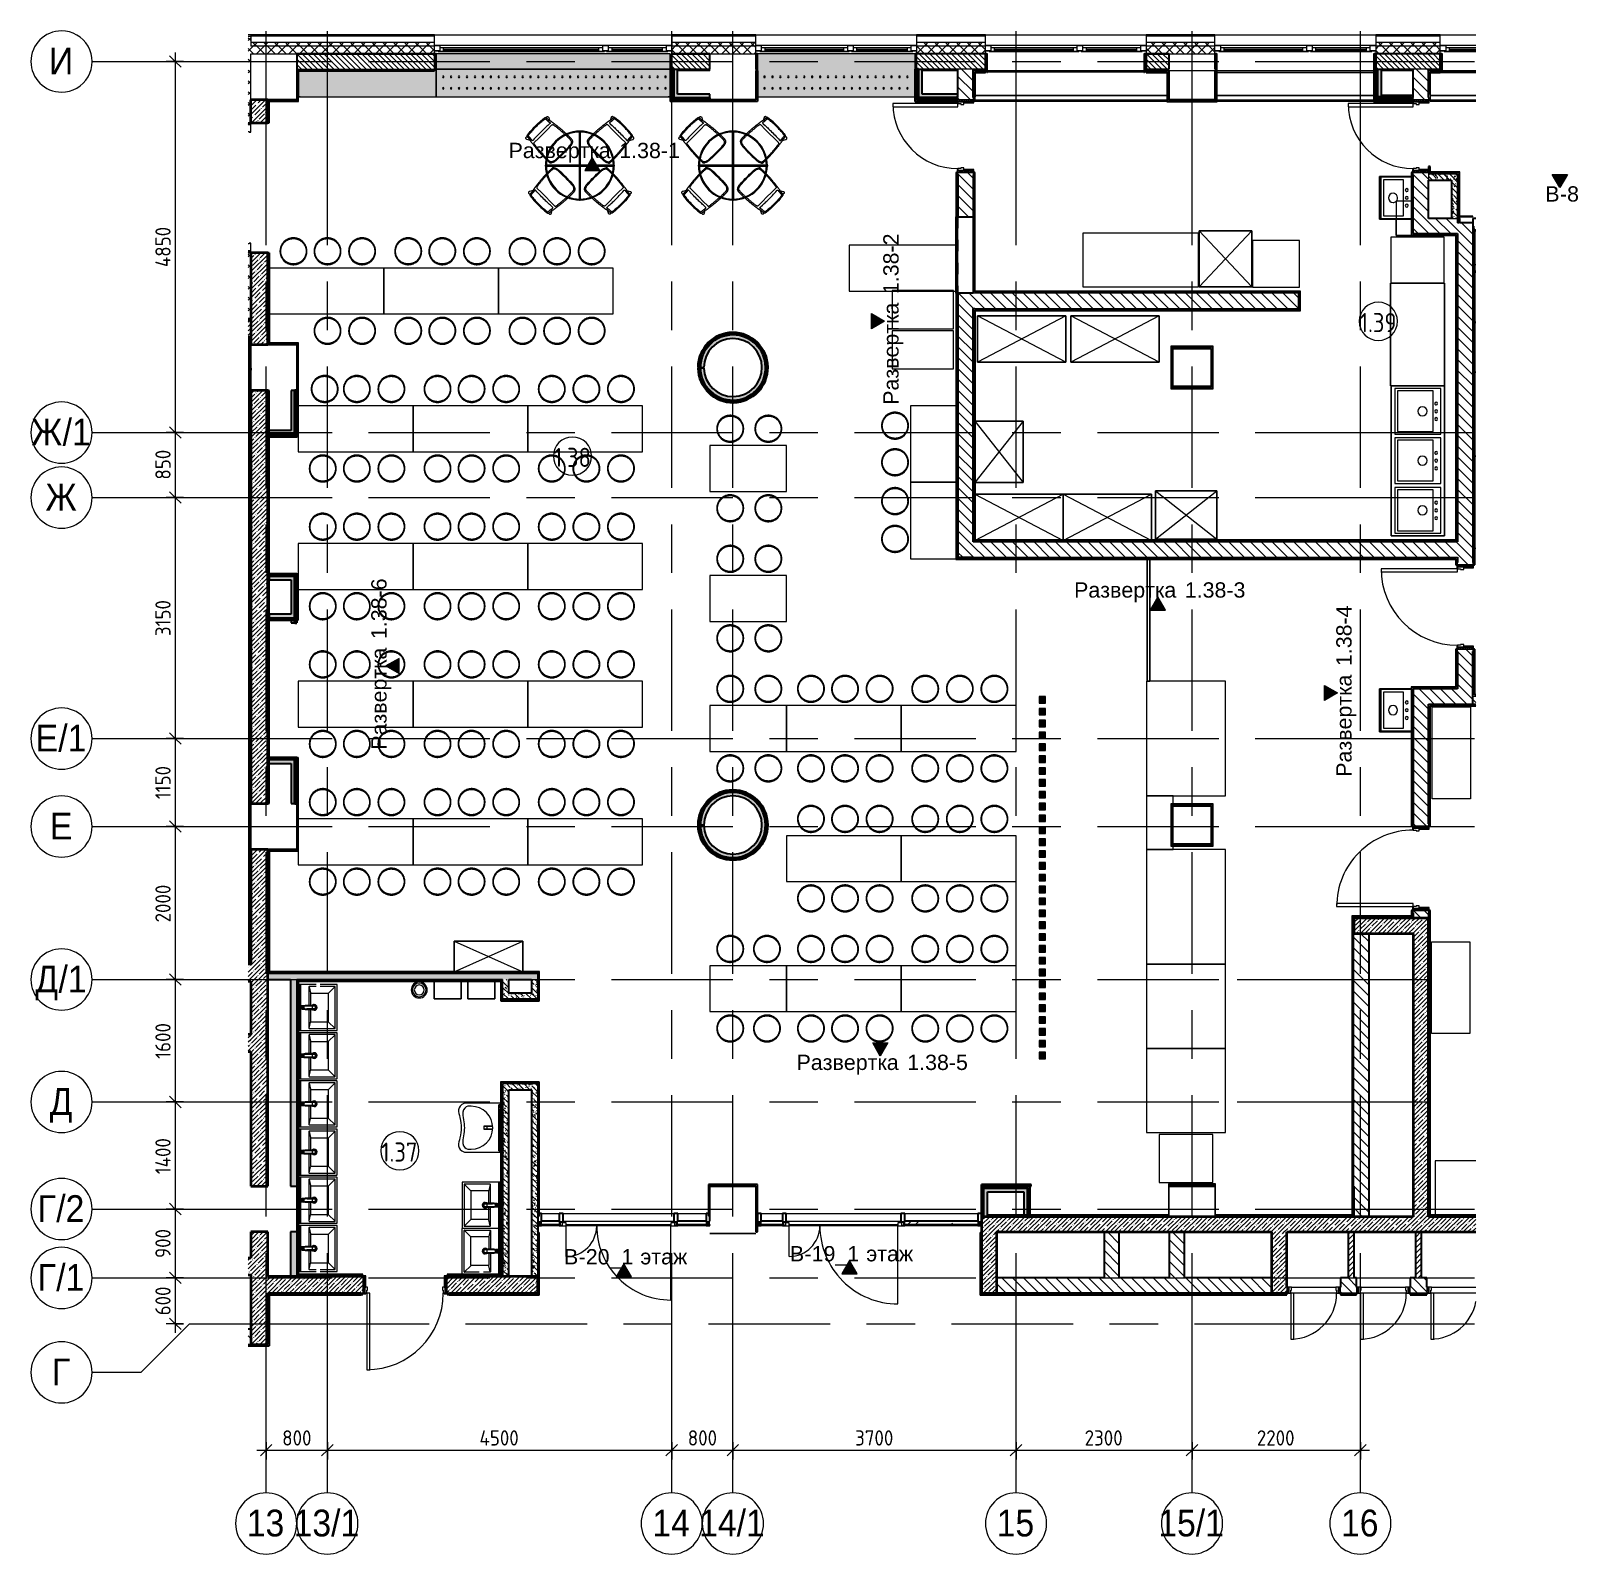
# Model space of a CAD drawing. Header units: millimetres. Extents: x 39286 to 136192, y -1987 to 27400.
# Drawn here: x 39286 to 59505, y 7490 to 27400 of the extents above; entities that cross this region are included whole.
import ezdxf

# ---------------------------------------------------------------- set-up
doc = ezdxf.new("R2010")
doc.units = ezdxf.units.MM
doc.linetypes.add('Осевая', pattern=[3175, 635, -476.25, 1587.5, -476.25])
doc.linetypes.add('Штрих короткий', pattern=[300, 150, -150])
for name, color, linetype, lineweight in [('0-1', 7, 'Continuous', 9), ('A-ANNO-DIMS', 7, 'Continuous', 9), ('A-ANNO-DIMS-100', 7, 'Continuous', 9), ('A-AREA-IDEN', 7, 'Continuous', 9), ('A-DOOR', 7, 'Continuous', 9), ('A-DOOR-1', 7, 'Continuous', 13), ('A-DOOR-2', 7, 'Штрих короткий', 9), ('A-DOOR-FRAM', 7, 'Continuous', 13), ('A-DOOR-FRAM-1', 7, 'Continuous', 9), ('A-GLAZ', 7, 'Continuous', 9), ('A-GLAZ-1', 7, 'Continuous', 13), ('A-GLAZ-CURT', 7, 'Continuous', 9), ('A-GLAZ-CURT-1', 7, 'Continuous', 25), ('A-GLAZ-CWMG', 7, 'Continuous', 9), ('A-GLAZ-CWMG-1', 7, 'Continuous', 25), ('A-WALL', 7, 'Continuous', 9), ('G-ANNO-SYMB', 7, 'Continuous', 9), ('I-WALL', 7, 'Continuous', 9), ('M-EQPM', 7, 'Continuous', 9), ('P-SANR-FIXT', 7, 'Continuous', 9), ('P-SANR-FIXT-1', 7, 'Continuous', 13), ('S-STRS-MBND', 7, 'Continuous', 9), ('Знаки', 7, 'Continuous', 9), ('Оси', 7, 'Continuous', 9), ('Оси-1', 7, 'Continuous', 20), ('Оси-2', 7, 'Осевая', 9)]:
    doc.layers.add(name, color=color, linetype=linetype, lineweight=lineweight)
for name, color, linetype, lineweight, true_color in [('A-WALL-1', 7, 'Continuous', 25, 0x3c3c3c), ('A-WALL-2', 7, 'Continuous', 35, 0x3c3c3c), ('A-WALL-3', 7, 'Continuous', 13, 0x3c3c3c), ('A-WALL-FNSH-1', 7, 'Continuous', 9, 0x3c3c3c), ('A-WALL-FNSH-2', 7, 'Continuous', 13, 0x3c3c3c), ('I-FURN-1', 7, 'Continuous', 9, 0xf0f0f0), ('I-FURN-2', 7, 'Continuous', 9, 0xaaaaaa)]:
    doc.layers.add(name, color=color, linetype=linetype, lineweight=lineweight, true_color=true_color)
doc.styles.add('Arial', font='arial.ttf', dxfattribs={"width": 0.9, "height": 350})
doc.styles.add('Arial_1', font='arial.ttf', dxfattribs={"height": 200})
doc.styles.add('GOST Common', font='GOST_Common.ttf', dxfattribs={"width": 0.9, "height": 250})
doc.styles.add('ISOCPEUR', font='isocpeur.ttf', dxfattribs={"width": 0.9, "height": 200})
doc.dimstyles.new('ISO-2_0_0_9К_Средний_округл2', dxfattribs={"dimscale": 304.8, "dimtxt": 199.196235, "dimasz": 0.492126, "dimexe": 0.393701, "dimexo": 0, "dimgap": 0, "dimtad": 1, "dimdec": 0, "dimrnd": 10, "dimzin": 0, "dimdsep": 46, "dimtxsty": 'ISOCPEUR', "dimblk1": 'OBLIQUE', "dimblk2": 'OBLIQUE', "dimsah": 1, "dimcen": 0.09, "dimdle": 0.393701, "dimazin": 0, "dimtfac": 1, "dimtdec": 4, "dimtix": 1, "dimtmove": 0, "dimatfit": 3, "dimfxl": 1, "dimtvp": 1, "dimtolj": 1, "dimtzin": 0, "dimarcsym": 2})
pattern_1 = [(135, (0, 0), (-70.71068, -70.71068), [])]
pattern_2 = [(45, (0, 0), (-57.02463, 57.02463), []), (45, (57.025, 0), (-57.02463, 57.02463), [100.806, -20.161, 3.353, -16.808])]
pattern_3 = [(135, (1826.41, 164.685), (-14.14214, -14.14214), []), (225, (1826.41, 164.685), (14.14214, -14.14214), [])]
pattern_4 = [(45, (-296.384, 164.685), (-14.1421, 14.1421), []), (135, (-296.384, 164.685), (-14.1421, -14.1421), [])]
pattern_5 = [(135, (1751.41, 164.685), (-14.14214, -14.14214), []), (225, (1751.41, 164.685), (14.14214, -14.14214), [])]
pattern_6 = [(45, (-371.384, 164.685), (-14.1421, 14.1421), []), (135, (-371.384, 164.685), (-14.1421, -14.1421), [])]
pattern_7 = [(135, (0, 0), (-75.43415, -75.43415), [106.68, -17.78, 3.556, -17.78]), (135, (0, 75.39), (-75.43415, -75.43415), []), (50, (0, 0), (127.52922, -11.15758), [13.335, -146.685]), (355, (0, 0), (-24.66966, 133.74002), [10.668, -117.348]), (100.451, (10.63, -0.93), (102.85973, 122.58178), [11.333, -124.663]), (46.184, (0, 35.56), (189.75516, -29.43036), [20.002, -220.027]), (96.636, (15.81, 33.1), (166.1822, 173.1996), [17, -186.995]), (351.184, (0, 35.56), (166.18393, 173.1976), [16.002, -176.022]), (21, (17.78, 26.67), (106.13027, -71.58603), [13.335, -146.685]), (326, (17.78, 26.67), (43.26188, 128.93175), [10.668, -117.348]), (71.451, (26.62, 20.7), (149.39198, 57.34505), [11.333, -124.663]), (37.5, (0, 0), (2.162228, 59.188357), [3.353, -112.573, 3.353, -115.773, -117.793]), (37.5, (0, 0), (2.162228, 59.188357), [-235.052, 3.353, -114.44]), (7.5, (0, 0), (46.77386, 70.12615), [3.353, -64.567, 3.353, -109.906, -44.894]), (7.5, (0, 0), (46.77386, 70.12615), [-181.178, 3.353, -41.542]), (327.5, (-39.65, 0), (94.91367, -4.010093), [3.353, -41.097, 3.353, -135.331, -184.023]), (327.5, (-39.65, 0), (94.91367, -4.010093), [-183.134, 3.353, -180.67]), (317.5, (-57.43, 0), (103.69057, 17.79882), [3.353, -54.432, 3.353, -88.748, -130.683]), (317.5, (-57.43, 0), (103.69057, 17.79882), [-149.885, 3.353, -127.33])]
pattern_8 = [(45, (0, 0), (-70.71068, 70.71068), []), (135, (0, 0), (-70.71068, -70.71068), [])]
pattern_9 = [(45, (0, 0), (-35.35534, 35.35534), [])]
pattern_10 = [(135, (1951.41, 164.685), (-14.14214, -14.14214), []), (225, (1951.41, 164.685), (14.14214, -14.14214), [])]
pattern_11 = [(0, (0, 0), (121.92, 30.48), [10.058, -81.382, 10.058, -81.382, -487.68]), (0, (0, 0), (121.92, 30.48), [-182.88, 10.058, -172.822, 10.058, -81.382, -213.36]), (0, (0, 0), (121.92, 30.48), [-457.2, 10.058, -50.902, 10.058, -142.342]), (120, (45.72, 15.24), (-87.356454, 90.345817), [10.058, -81.382, 10.058, -81.382, -487.68]), (120, (45.72, 15.24), (-87.356454, 90.345817), [-182.88, 10.058, -172.822, 10.058, -81.382, -213.36]), (120, (45.72, 15.24), (-87.356454, 90.345817), [-457.2, 10.058, -50.902, 10.058, -142.342]), (240, (60.96, 76.2), (-34.563546, -120.825817), [10.058, -81.382, 10.058, -81.382, -487.68]), (240, (60.96, 76.2), (-34.563546, -120.825817), [-182.88, 10.058, -172.822, 10.058, -81.382, -213.36]), (240, (60.96, 76.2), (-34.563546, -120.825817), [-457.2, 10.058, -50.902, 10.058, -142.342])]
pattern_12 = [(45, (0, 0), (-106.066, 106.066), []), (135, (0, 0), (-106.066, -106.066), [])]

msp = doc.modelspace()

# ---------------------------------------------------------------- texts
at = {"layer": 'A-AREA-IDEN', "char_height": 250, "width": 606.076, "attachment_point": 1, "style": 'GOST Common'}
for s, insert in [('1.39', (56653.1, 23712.6)), ('1.38', (46121.5, 21950.6)), ('1.37', (43865.3, 12869.9))]:
    msp.add_mtext(s, dxfattribs=dict(at, insert=insert))
at = {"layer": 'G-ANNO-SYMB', "char_height": 200, "attachment_point": 1, "style": 'Arial_1'}
for s, insert, width in [('Развертка', (45528.1, 25937.4), 1659.493), (' 1.38-1', (46897.4, 25937.4), 1074.261), ('\\fArial|b0|i0|c204|p34|;В', (59076.8, 25369.7), 232.489), ('-8', (59268.6, 25369.7), 304.641), ('Развертка', (52918.7, 20192.3), 1659.493), (' 1.38-3', (54287.9, 20192.3), 1074.261), ('Развертка', (49291.8, 14017.6), 1659.493), (' 1.38-5', (50661, 14017.6), 1074.261), ('\\fArial|b0|i0|c204|p34|;В', (46252.4, 11476.4), 232.489), ('-20_1 ', (46444.2, 11476.4), 978.059), ('этаж', (47251.2, 11476.4), 761.603), ('\\fArial|b0|i0|c204|p34|;В', (49204.1, 11516.1), 232.489), ('-19_1 ', (49395.9, 11516.1), 978.059), ('этаж', (50202.9, 11516.1), 761.603)]:
    msp.add_mtext(s, dxfattribs=dict(at, insert=insert, width=width))
at = {"layer": 'G-ANNO-SYMB', "char_height": 200, "attachment_point": 1, "rotation": 90, "style": 'Arial_1'}
for s, insert, width in [(' 1.38-2', (50425.5, 23882.4), 1074.261), ('Развертка', (50425.5, 22513.2), 1659.493), (' 1.38-6', (43733.9, 19373.3), 1074.261), (' 1.38-4', (56345.3, 19020.2), 1074.261), ('Развертка', (43733.9, 18004.1), 1659.493), ('Развертка', (56345.3, 17651), 1659.493)]:
    msp.add_mtext(s, dxfattribs=dict(at, insert=insert, width=width))
at = {"layer": 'Оси', "char_height": 350, "attachment_point": 1, "style": 'Arial'}
for s, insert, width in [('\\fArial|b0|i0|c204|p34|;\\W.9;И', (39521.9, 27181), 389.62), ('\\fArial|b0|i0|c204|p34|;\\W.9;Ж', (39289.7, 22331), 497.848), ('/1', (39700.4, 22331), 454.557), ('\\fArial|b0|i0|c204|p34|;\\W.9;Ж', (39477.3, 21481), 497.848), ('\\fArial|b0|i0|c204|p34|;\\W.9;Е', (39346.4, 18331), 360.759), ('/1', (39644, 18331), 454.557), ('\\fArial|b0|i0|c204|p34|;\\W.9;Е', (39533.6, 17181), 360.759), ('\\fArial|b0|i0|c204|p34|;\\W.9;Д', (39343.2, 15181), 367.975), ('/1', (39646.8, 15181), 454.557), ('\\fArial|b0|i0|c204|p34|;\\W.9;Д', (39530.9, 13581), 367.975), ('\\fArial|b0|i0|c204|p34|;\\W.9;Г', (39372.9, 12181), 295.823), ('/2', (39617, 12181), 454.557), ('\\fArial|b0|i0|c204|p34|;\\W.9;Г', (39372.9, 11281), 295.823), ('/1', (39617, 11281), 454.557), ('\\fArial|b0|i0|c204|p34|;\\W.9;Г', (39560.6, 10046), 295.823), ('13/1', (42719.7, 8070.7), 1060.633), ('14/1', (48019.7, 8070.7), 1060.633), ('15/1', (54019.7, 8070.7), 1060.633), ('13', (42107.4, 8070.7), 606.076), ('14', (47407.4, 8070.7), 606.076), ('15', (51907.4, 8070.7), 606.076), ('16', (56407.4, 8070.7), 606.076)]:
    msp.add_mtext(s, dxfattribs=dict(at, insert=insert, width=width))

# ---------------------------------------------------------------- blocks, each defined once
blk = doc.blocks.new('Прямоугольный импост - Импост структурный с накладкой - 160мм Темный-32302292-План разверток пом_ 1_38_ Этаж 1')
at = {"layer": 'A-GLAZ-CWMG-1'}
for p, q in [((-39, 140), (0, 140)), ((-10, 40), (-10, 0)), ((0, 40), (-10, 40)), ((-10, 0), (0, 0)), ((0, 140), (0, 40)), ((0, 0), (0, -17)), ((0, -17), (-39, -17))]:
    blk.add_line(p, q, dxfattribs=at)
blk = doc.blocks.new('110_Дверь_СКБ_1Ст_Внутренняя1 - Д-11л 950х2100-32173567-План разверток пом_ 1_38_ Этаж 1')
at = {"layer": 'A-DOOR'}
h = blk.add_hatch(dxfattribs=at)
h.set_pattern_fill('FP_4', color=256, style=0, pattern_type=2)
h.set_pattern_definition(pattern_3)
h.paths.add_polyline_path([(462.5, -100), (487.5, -100), (487.5, 100), (462.5, 100)])
at = {"layer": 'A-DOOR-FRAM-1'}
h = blk.add_hatch(dxfattribs=at)
h.set_pattern_fill('FP_5', color=256, style=0, pattern_type=2)
h.set_pattern_definition(pattern_4)
h.paths.add_polyline_path([(-462.5, -100), (-437.5, -100), (-437.5, 100), (-462.5, 100)])
at = {"layer": 'A-DOOR'}
blk.add_arc((437.5, 100), 850, 90, 180, dxfattribs=at)
at = {"layer": 'A-DOOR-1'}
for p, q in [((437.5, 950), (397.5, 950)), ((397.5, 950), (397.5, 100)), ((437.5, 100), (437.5, 950)), ((397.5, 100), (437.5, 100))]:
    blk.add_line(p, q, dxfattribs=at)
at = {"layer": 'A-DOOR-FRAM'}
for p, q in [((-422.5, 108), (-492.5, 108)), ((-492.5, 108), (-492.5, 100)), ((-492.5, 100), (-422.5, 100)), ((-437.5, 100), (-462.5, 100)), ((-462.5, 100), (-462.5, -100)), ((-412.5, 100), (-437.5, 100)), ((-437.5, 100), (-437.5, 20)), ((-437.5, -100), (-437.5, 100)), ((-422.5, 100), (-437.5, 100)), ((-437.5, 100), (-437.5, 99)), ((-437.5, 99), (-422.5, 99)), ((-437.5, 20), (-402.5, 20)), ((-422.5, 20), (-437.5, 20)), ((-437.5, 20), (-437.5, -100)), ((-422.5, 100), (-422.5, 108)), ((-422.5, 99), (-422.5, 100)), ((-422.5, -100), (-422.5, 20)), ((-412.5, 60), (-412.5, 100)), ((-402.5, 60), (-412.5, 60)), ((-402.5, 20), (-402.5, 60)), ((437.5, 60), (427.5, 60)), ((427.5, 60), (427.5, 20)), ((427.5, 20), (462.5, 20)), ((437.5, 100), (437.5, 60)), ((462.5, 100), (437.5, 100)), ((517.5, 108), (447.5, 108)), ((447.5, 108), (447.5, 100)), ((462.5, 100), (447.5, 100)), ((447.5, 100), (447.5, 99)), ((447.5, 100), (517.5, 100)), ((447.5, 99), (462.5, 99)), ((462.5, 20), (447.5, 20)), ((447.5, 20), (447.5, -100)), ((462.5, 20), (462.5, 100)), ((487.5, 100), (462.5, 100)), ((462.5, 100), (462.5, -100)), ((462.5, 99), (462.5, 100)), ((462.5, -100), (462.5, 20)), ((487.5, -100), (487.5, 100)), ((517.5, 100), (517.5, 108)), ((-422.5, -100), (-492.5, -100)), ((-492.5, -100), (-492.5, -108)), ((-492.5, -108), (-422.5, -108)), ((-462.5, -100), (-437.5, -100)), ((-437.5, -100), (-422.5, -100)), ((-422.5, -108), (-422.5, -100)), ((447.5, -100), (462.5, -100)), ((517.5, -100), (447.5, -100)), ((447.5, -100), (447.5, -108)), ((447.5, -108), (517.5, -108)), ((462.5, -100), (487.5, -100)), ((517.5, -108), (517.5, -100))]:
    blk.add_line(p, q, dxfattribs=at)
blk = doc.blocks.new('110_Дверь_СКБ_1Ст_Внутренняя1 - Д-12 1100x2100h_дверь в горячий цех-32113407-План разверток пом_ 1_38_ Этаж 1')
at = {"layer": 'A-DOOR'}
h = blk.add_hatch(dxfattribs=at)
h.set_pattern_fill('FP_6', color=256, style=0, pattern_type=2)
h.set_pattern_definition(pattern_5)
h.paths.add_polyline_path([(537.5, -100), (562.5, -100), (562.5, 100), (537.5, 100)])
at = {"layer": 'A-DOOR-FRAM-1'}
h = blk.add_hatch(dxfattribs=at)
h.set_pattern_fill('FP_7', color=256, style=0, pattern_type=2)
h.set_pattern_definition(pattern_6)
h.paths.add_polyline_path([(-537.5, -100), (-512.5, -100), (-512.5, 100), (-537.5, 100)])
at = {"layer": 'A-DOOR'}
blk.add_arc((-487.5, 100), 1000, 360, 90, dxfattribs=at)
at = {"layer": 'A-DOOR-1'}
for p, q in [((-487.5, 1100), (-487.5, 100)), ((-447.5, 1100), (-487.5, 1100)), ((-447.5, 100), (-447.5, 1100)), ((-487.5, 100), (-447.5, 100))]:
    blk.add_line(p, q, dxfattribs=at)
at = {"layer": 'A-DOOR-FRAM'}
for p, q in [((-497.5, 108), (-567.5, 108)), ((-567.5, 108), (-567.5, 100)), ((-567.5, 100), (-497.5, 100)), ((-512.5, 100), (-537.5, 100)), ((-537.5, 100), (-537.5, -100)), ((-487.5, 100), (-512.5, 100)), ((-512.5, 100), (-512.5, 20)), ((-512.5, -100), (-512.5, 100)), ((-497.5, 100), (-512.5, 100)), ((-512.5, 100), (-512.5, 99)), ((-512.5, 99), (-497.5, 99)), ((-512.5, 20), (-477.5, 20)), ((-497.5, 20), (-512.5, 20)), ((-512.5, 20), (-512.5, -100)), ((-497.5, 100), (-497.5, 108)), ((-497.5, 99), (-497.5, 100)), ((-497.5, -100), (-497.5, 20)), ((-487.5, 60), (-487.5, 100)), ((-477.5, 60), (-487.5, 60)), ((-477.5, 20), (-477.5, 60)), ((512.5, 60), (502.5, 60)), ((502.5, 60), (502.5, 20)), ((502.5, 20), (537.5, 20)), ((512.5, 100), (512.5, 60)), ((537.5, 100), (512.5, 100)), ((592.5, 108), (522.5, 108)), ((522.5, 108), (522.5, 100)), ((537.5, 100), (522.5, 100)), ((522.5, 100), (522.5, 99)), ((522.5, 100), (592.5, 100)), ((522.5, 99), (537.5, 99)), ((537.5, 20), (522.5, 20)), ((522.5, 20), (522.5, -100)), ((537.5, 20), (537.5, 100)), ((562.5, 100), (537.5, 100)), ((537.5, 100), (537.5, -100)), ((537.5, 99), (537.5, 100)), ((537.5, -100), (537.5, 20)), ((562.5, -100), (562.5, 100)), ((592.5, 100), (592.5, 108)), ((-497.5, -100), (-567.5, -100)), ((-567.5, -100), (-567.5, -108)), ((-567.5, -108), (-497.5, -108)), ((-537.5, -100), (-512.5, -100)), ((-512.5, -100), (-497.5, -100)), ((-497.5, -108), (-497.5, -100)), ((522.5, -100), (537.5, -100)), ((592.5, -100), (522.5, -100)), ((522.5, -100), (522.5, -108)), ((522.5, -108), (592.5, -108)), ((537.5, -100), (562.5, -100)), ((592.5, -108), (592.5, -100))]:
    blk.add_line(p, q, dxfattribs=at)
blk = doc.blocks.new('110_Дверь_СКБ_1Ст_Внутренняя1 - Д-11 1100x2100h_кладовые _все__ коридор _между помещениями блока столовой__ моечные _все_-32089417-План разверток пом_ 1_38_ Этаж 1')
at = {"layer": 'A-DOOR'}
h = blk.add_hatch(dxfattribs=at)
h.set_pattern_fill('FP_10', color=256, style=0, pattern_type=2)
h.set_pattern_definition([(135, (1751.41, 174.685), (-14.14214, -14.14214), []), (225, (1751.41, 174.685), (14.14214, -14.14214), [])])
h.paths.add_polyline_path([(562.5, 110), (537.5, 110), (537.5, -110), (562.5, -110)])
at = {"layer": 'A-DOOR-FRAM-1'}
h = blk.add_hatch(dxfattribs=at)
h.set_pattern_fill('FP_11', color=256, style=0, pattern_type=2)
h.set_pattern_definition([(45, (-371.384, 174.685), (-14.1421, 14.1421), []), (135, (-371.384, 174.685), (-14.1421, -14.1421), [])])
h.paths.add_polyline_path([(-512.5, 110), (-537.5, 110), (-537.5, -110), (-512.5, -110)])
at = {"layer": 'A-DOOR'}
blk.add_arc((512.5, 110), 1000, 90, 180, dxfattribs=at)
at = {"layer": 'A-DOOR-1'}
for p, q in [((512.5, 1110), (472.5, 1110)), ((472.5, 1110), (472.5, 110)), ((512.5, 110), (512.5, 1110)), ((472.5, 110), (512.5, 110))]:
    blk.add_line(p, q, dxfattribs=at)
at = {"layer": 'A-DOOR-FRAM'}
for p, q in [((-497.5, 118), (-567.5, 118)), ((-567.5, 118), (-567.5, 110)), ((-567.5, 110), (-497.5, 110)), ((-512.5, 110), (-537.5, 110)), ((-537.5, 110), (-537.5, -110)), ((-487.5, 110), (-512.5, 110)), ((-512.5, 110), (-512.5, 30)), ((-512.5, -110), (-512.5, 110)), ((-497.5, 110), (-512.5, 110)), ((-512.5, 110), (-512.5, 109)), ((-512.5, 109), (-497.5, 109)), ((-512.5, 30), (-477.5, 30)), ((-497.5, 30), (-512.5, 30)), ((-512.5, 30), (-512.5, -110)), ((-497.5, 110), (-497.5, 118)), ((-497.5, 109), (-497.5, 110)), ((-497.5, -110), (-497.5, 30)), ((-487.5, 70), (-487.5, 110)), ((-477.5, 70), (-487.5, 70)), ((-477.5, 30), (-477.5, 70)), ((512.5, 70), (502.5, 70)), ((502.5, 70), (502.5, 30)), ((502.5, 30), (537.5, 30)), ((512.5, 110), (512.5, 70)), ((537.5, 110), (512.5, 110)), ((592.5, 118), (522.5, 118)), ((522.5, 118), (522.5, 110)), ((537.5, 110), (522.5, 110)), ((522.5, 110), (522.5, 109)), ((522.5, 110), (592.5, 110)), ((522.5, 109), (537.5, 109)), ((537.5, 30), (522.5, 30)), ((522.5, 30), (522.5, -110)), ((537.5, 30), (537.5, 110)), ((562.5, 110), (537.5, 110)), ((537.5, 110), (537.5, -110)), ((537.5, 109), (537.5, 110)), ((537.5, -110), (537.5, 30)), ((562.5, -110), (562.5, 110)), ((592.5, 110), (592.5, 118)), ((-497.5, -110), (-567.5, -110)), ((-567.5, -110), (-567.5, -118)), ((-567.5, -118), (-497.5, -118)), ((-537.5, -110), (-512.5, -110)), ((-512.5, -110), (-497.5, -110)), ((-497.5, -118), (-497.5, -110)), ((522.5, -110), (537.5, -110)), ((592.5, -110), (522.5, -110)), ((522.5, -110), (522.5, -118)), ((522.5, -118), (592.5, -118)), ((537.5, -110), (562.5, -110)), ((592.5, -118), (592.5, -110))]:
    blk.add_line(p, q, dxfattribs=at)
blk = doc.blocks.new('110_Дверь_СКБ_1Ст - д-18 700x2100h_Технический шкаф ЭОМ и СС-23257539-План разверток пом_ 1_38_ Этаж 1')
at = {"layer": 'A-DOOR'}
h = blk.add_hatch(dxfattribs=at)
h.set_pattern_fill('FP_13', color=256, style=0, pattern_type=2)
h.set_pattern_definition(pattern_10)
h.paths.add_polyline_path([(362.5, 100), (337.5, 100), (337.5, 20), (362.5, 20)])
at = {"layer": 'A-DOOR-FRAM-1'}
h = blk.add_hatch(dxfattribs=at)
h.set_pattern_fill('FP_14', color=256, style=0, pattern_type=2)
h.set_pattern_definition([(45, (-171.384, 164.685), (-14.1421, 14.1421), []), (135, (-171.384, 164.685), (-14.1421, -14.1421), [])])
h.paths.add_polyline_path([(-312.5, 100), (-337.5, 100), (-337.5, 20), (-312.5, 20)])
at = {"layer": 'A-DOOR'}
blk.add_arc((312.5, 100), 600, 90, 180, dxfattribs=at)
at = {"layer": 'A-DOOR-1'}
for p, q in [((312.5, 700), (272.5, 700)), ((272.5, 700), (272.5, 100)), ((312.5, 100), (312.5, 700)), ((272.5, 100), (312.5, 100))]:
    blk.add_line(p, q, dxfattribs=at)
at = {"layer": 'A-DOOR-FRAM'}
for p, q in [((-312.5, 100), (-337.5, 100)), ((-337.5, 100), (-337.5, 20)), ((-337.5, 20), (-312.5, 20)), ((-287.5, 100), (-312.5, 100)), ((-312.5, 100), (-312.5, 20)), ((-312.5, 20), (-312.5, 100)), ((-312.5, 20), (-277.5, 20)), ((-287.5, 60), (-287.5, 100)), ((-277.5, 60), (-287.5, 60)), ((-277.5, 20), (-277.5, 60)), ((312.5, 60), (302.5, 60)), ((302.5, 60), (302.5, 20)), ((302.5, 20), (337.5, 20)), ((312.5, 100), (312.5, 60)), ((337.5, 100), (312.5, 100)), ((337.5, 20), (337.5, 100)), ((362.5, 100), (337.5, 100)), ((337.5, 100), (337.5, 20)), ((337.5, 20), (362.5, 20)), ((362.5, 20), (362.5, 100))]:
    blk.add_line(p, q, dxfattribs=at)
at = {"layer": 'A-DOOR-FRAM-1'}
for p, q in [((-287.5, 100), (272.5, 100)), ((302.5, 20), (-277.5, 20))]:
    blk.add_line(p, q, dxfattribs=at)
blk = doc.blocks.new('110_Дверь_СКБ_1Ст - д-18 700x2100h_Технический шкаф ЭОМ и СС-V1-План разверток пом_ 1_38_ Этаж 1')
at = {"layer": 'A-DOOR'}
h = blk.add_hatch(dxfattribs=at)
h.set_pattern_fill('FP_13', color=256, style=0, pattern_type=2)
h.set_pattern_definition(pattern_10)
h.paths.add_polyline_path([(362, 100), (337, 100), (337, 20), (362, 20)])
blk.add_arc((312, 100), 600, 90, 169.45, dxfattribs=at)
at = {"layer": 'A-DOOR-1'}
for p, q in [((312, 700), (272, 700)), ((272, 700), (272, 100)), ((312, 100), (312, 700)), ((272, 100), (312, 100))]:
    blk.add_line(p, q, dxfattribs=at)
at = {"layer": 'A-DOOR-FRAM'}
for p, q in [((312, 60), (302, 60)), ((302, 60), (302, 20)), ((302, 20), (337, 20)), ((312, 100), (312, 60)), ((337, 100), (312, 100)), ((337, 20), (337, 100)), ((362, 100), (337, 100)), ((337, 100), (337, 20)), ((337, 20), (362, 20)), ((362, 20), (362, 100))]:
    blk.add_line(p, q, dxfattribs=at)
at = {"layer": 'A-DOOR-FRAM-1'}
for p, q in [((-277, 100), (272, 100)), ((302, 20), (-277, 20))]:
    blk.add_line(p, q, dxfattribs=at)
blk = doc.blocks.new('120_Окно_СКБ_2Ст - 120_Окно_СКБ_2Ст 3100х2500 _мал_створка слева_-22273855-План разверток пом_ 1_38_ Этаж 1')
at = {"layer": 'A-GLAZ'}
for p, q in [((1550, -5), (-1550, -5)), ((-1550, -75), (-1500, -75)), ((-1430, -55), (600, -55)), ((600, -65), (-1430, -65)), ((670, -75), (700, -75)), ((770, -55), (1430, -55)), ((1430, -65), (770, -65)), ((1500, -75), (1550, -75))]:
    blk.add_line(p, q, dxfattribs=at)
at = {"layer": 'A-GLAZ-1'}
for p, q in [((-1550, -75), (-1550, -5)), ((-1550, -5), (-1480, -5)), ((-1480, -75), (-1550, -75)), ((-1480, -75), (-1500, -75)), ((-1500, -75), (-1500, -85)), ((-1500, -85), (670, -85)), ((670, -85), (-1500, -85)), ((-1480, -5), (-1480, -75)), ((650, -35), (-1480, -35)), ((-1480, -35), (-1480, -75)), ((-1430, -85), (-1430, -35)), ((600, -85), (600, -35)), ((650, -75), (650, -5)), ((650, -5), (720, -5)), ((650, -75), (650, -35)), ((720, -75), (650, -75)), ((670, -75), (650, -75)), ((670, -85), (670, -75)), ((720, -75), (700, -75)), ((700, -75), (700, -85)), ((700, -85), (1500, -85)), ((1500, -85), (700, -85)), ((720, -5), (720, -75)), ((1480, -35), (720, -35)), ((720, -35), (720, -75)), ((770, -85), (770, -35)), ((1430, -85), (1430, -35)), ((1480, -75), (1480, -5)), ((1480, -5), (1550, -5)), ((1480, -75), (1480, -35)), ((1550, -75), (1480, -75)), ((1500, -75), (1480, -75)), ((1500, -85), (1500, -75)), ((1550, -5), (1550, -75))]:
    blk.add_line(p, q, dxfattribs=at)
blk = doc.blocks.new('120_Окно_СКБ_2Ст - 120_Окно_СКБ_2Ст 2100х2400 _мал створка справа_-19092174-План разверток пом_ 1_38_ Этаж 1')
at = {"layer": 'A-GLAZ'}
for p, q in [((1050, -5), (-1050, -5)), ((-1050, -75), (-1000, -75)), ((-930, -55), (100, -55)), ((100, -65), (-930, -65)), ((170, -75), (200, -75)), ((270, -55), (930, -55)), ((930, -65), (270, -65)), ((1000, -75), (1050, -75))]:
    blk.add_line(p, q, dxfattribs=at)
at = {"layer": 'A-GLAZ-1'}
for p, q in [((-1050, -75), (-1050, -5)), ((-1050, -5), (-980, -5)), ((-980, -75), (-1050, -75)), ((-980, -75), (-1000, -75)), ((-1000, -75), (-1000, -85)), ((-1000, -85), (170, -85)), ((170, -85), (-1000, -85)), ((-980, -5), (-980, -75)), ((150, -35), (-980, -35)), ((-980, -35), (-980, -75)), ((-930, -85), (-930, -35)), ((100, -85), (100, -35)), ((150, -75), (150, -5)), ((150, -5), (220, -5)), ((150, -75), (150, -35)), ((220, -75), (150, -75)), ((170, -75), (150, -75)), ((170, -85), (170, -75)), ((220, -75), (200, -75)), ((200, -75), (200, -85)), ((200, -85), (1000, -85)), ((1000, -85), (200, -85)), ((220, -5), (220, -75)), ((980, -35), (220, -35)), ((220, -35), (220, -75)), ((270, -85), (270, -35)), ((930, -85), (930, -35)), ((980, -75), (980, -5)), ((980, -5), (1050, -5)), ((980, -75), (980, -35)), ((1050, -75), (980, -75)), ((1000, -75), (980, -75)), ((1000, -85), (1000, -75)), ((1050, -5), (1050, -75))]:
    blk.add_line(p, q, dxfattribs=at)
blk = doc.blocks.new('120_Окно_СКБ_2Ст - 120_Окно_СКБ_2Ст 2300х2400 _мал створка справа_-19949978-План разверток пом_ 1_38_ Этаж 1')
at = {"layer": 'A-GLAZ'}
for p, q in [((-686, -5), (-1150, -5)), ((-1150, -75), (-1100, -75)), ((-1030, -55), (-686, -55)), ((-686, -65), (-1030, -65))]:
    blk.add_line(p, q, dxfattribs=at)
at = {"layer": 'A-GLAZ-1'}
for p, q in [((-1150, -75), (-1150, -5)), ((-1150, -5), (-1080, -5)), ((-1080, -75), (-1150, -75)), ((-1080, -75), (-1100, -75)), ((-1100, -75), (-1100, -85)), ((-1100, -85), (-686, -85)), ((-686, -85), (-1100, -85)), ((-1080, -5), (-1080, -75)), ((-686, -35), (-1080, -35)), ((-1080, -35), (-1080, -75)), ((-1030, -85), (-1030, -35))]:
    blk.add_line(p, q, dxfattribs=at)
blk = doc.blocks.new('110_Дверь_СКБ_1Ст_Внутренняя1 - Д-26л 950х2100 EIW30-32941023-План разверток пом_ 1_38_ Этаж 1')
at = {"layer": 'A-DOOR'}
h = blk.add_hatch(dxfattribs=at)
h.set_pattern_fill('FP_4', color=256, style=0, pattern_type=2)
h.set_pattern_definition(pattern_3)
h.paths.add_polyline_path([(462.5, -100), (487.5, -100), (487.5, 100), (462.5, 100)])
at = {"layer": 'A-DOOR-FRAM-1'}
h = blk.add_hatch(dxfattribs=at)
h.set_pattern_fill('FP_5', color=256, style=0, pattern_type=2)
h.set_pattern_definition(pattern_4)
h.paths.add_polyline_path([(-462.5, -100), (-437.5, -100), (-437.5, 100), (-462.5, 100)])
at = {"layer": 'A-DOOR'}
blk.add_arc((437.5, 100), 850, 90, 180, dxfattribs=at)
at = {"layer": 'A-DOOR-1'}
for p, q in [((437.5, 950), (397.5, 950)), ((397.5, 950), (397.5, 100)), ((437.5, 100), (437.5, 950)), ((397.5, 100), (437.5, 100))]:
    blk.add_line(p, q, dxfattribs=at)
at = {"layer": 'A-DOOR-FRAM'}
for p, q in [((-422.5, 108), (-492.5, 108)), ((-492.5, 108), (-492.5, 100)), ((-492.5, 100), (-422.5, 100)), ((-437.5, 100), (-462.5, 100)), ((-462.5, 100), (-462.5, -100)), ((-412.5, 100), (-437.5, 100)), ((-437.5, 100), (-437.5, 20)), ((-437.5, -100), (-437.5, 100)), ((-422.5, 100), (-437.5, 100)), ((-437.5, 100), (-437.5, 99)), ((-437.5, 99), (-422.5, 99)), ((-437.5, 20), (-402.5, 20)), ((-422.5, 20), (-437.5, 20)), ((-437.5, 20), (-437.5, -100)), ((-422.5, 100), (-422.5, 108)), ((-422.5, 99), (-422.5, 100)), ((-422.5, -100), (-422.5, 20)), ((-412.5, 60), (-412.5, 100)), ((-402.5, 60), (-412.5, 60)), ((-402.5, 20), (-402.5, 60)), ((437.5, 60), (427.5, 60)), ((427.5, 60), (427.5, 20)), ((427.5, 20), (462.5, 20)), ((437.5, 100), (437.5, 60)), ((462.5, 100), (437.5, 100)), ((517.5, 108), (447.5, 108)), ((447.5, 108), (447.5, 100)), ((462.5, 100), (447.5, 100)), ((447.5, 100), (447.5, 99)), ((447.5, 100), (517.5, 100)), ((447.5, 99), (462.5, 99)), ((462.5, 20), (447.5, 20)), ((447.5, 20), (447.5, -100)), ((462.5, 20), (462.5, 100)), ((487.5, 100), (462.5, 100)), ((462.5, 100), (462.5, -100)), ((462.5, 99), (462.5, 100)), ((462.5, -100), (462.5, 20)), ((487.5, -100), (487.5, 100)), ((517.5, 100), (517.5, 108)), ((-422.5, -100), (-492.5, -100)), ((-492.5, -100), (-492.5, -108)), ((-492.5, -108), (-422.5, -108)), ((-462.5, -100), (-437.5, -100)), ((-437.5, -100), (-422.5, -100)), ((-422.5, -108), (-422.5, -100)), ((447.5, -100), (462.5, -100)), ((517.5, -100), (447.5, -100)), ((447.5, -100), (447.5, -108)), ((447.5, -108), (517.5, -108)), ((462.5, -100), (487.5, -100)), ((517.5, -108), (517.5, -100))]:
    blk.add_line(p, q, dxfattribs=at)
blk = doc.blocks.new('110_Дверь_СКБ_1Ст_Внутренняя1 - Д-12 EIW 1100x2100h_кладовые _все__ коридор _между помещениями блока столовой__ моечные _все_-32936079-План разверток пом_ 1_38_ Этаж 1')
at = {"layer": 'A-DOOR'}
h = blk.add_hatch(dxfattribs=at)
h.set_pattern_fill('FP_6', color=256, style=0, pattern_type=2)
h.set_pattern_definition(pattern_5)
h.paths.add_polyline_path([(537.5, -100), (562.5, -100), (562.5, 100), (537.5, 100)])
at = {"layer": 'A-DOOR-FRAM-1'}
h = blk.add_hatch(dxfattribs=at)
h.set_pattern_fill('FP_7', color=256, style=0, pattern_type=2)
h.set_pattern_definition(pattern_6)
h.paths.add_polyline_path([(-537.5, -100), (-512.5, -100), (-512.5, 100), (-537.5, 100)])
at = {"layer": 'A-DOOR'}
blk.add_arc((512.5, 100), 1000, 90, 180, dxfattribs=at)
at = {"layer": 'A-DOOR-1'}
for p, q in [((512.5, 1100), (472.5, 1100)), ((472.5, 1100), (472.5, 100)), ((512.5, 100), (512.5, 1100)), ((472.5, 100), (512.5, 100))]:
    blk.add_line(p, q, dxfattribs=at)
at = {"layer": 'A-DOOR-FRAM'}
for p, q in [((-497.5, 108), (-567.5, 108)), ((-567.5, 108), (-567.5, 100)), ((-567.5, 100), (-497.5, 100)), ((-512.5, 100), (-537.5, 100)), ((-537.5, 100), (-537.5, -100)), ((-487.5, 100), (-512.5, 100)), ((-512.5, 100), (-512.5, 20)), ((-512.5, -100), (-512.5, 100)), ((-497.5, 100), (-512.5, 100)), ((-512.5, 100), (-512.5, 99)), ((-512.5, 99), (-497.5, 99)), ((-512.5, 20), (-477.5, 20)), ((-497.5, 20), (-512.5, 20)), ((-512.5, 20), (-512.5, -100)), ((-497.5, 100), (-497.5, 108)), ((-497.5, 99), (-497.5, 100)), ((-497.5, -100), (-497.5, 20)), ((-487.5, 60), (-487.5, 100)), ((-477.5, 60), (-487.5, 60)), ((-477.5, 20), (-477.5, 60)), ((512.5, 60), (502.5, 60)), ((502.5, 60), (502.5, 20)), ((502.5, 20), (537.5, 20)), ((512.5, 100), (512.5, 60)), ((537.5, 100), (512.5, 100)), ((592.5, 108), (522.5, 108)), ((522.5, 108), (522.5, 100)), ((537.5, 100), (522.5, 100)), ((522.5, 100), (522.5, 99)), ((522.5, 100), (592.5, 100)), ((522.5, 99), (537.5, 99)), ((537.5, 20), (522.5, 20)), ((522.5, 20), (522.5, -100)), ((537.5, 20), (537.5, 100)), ((562.5, 100), (537.5, 100)), ((537.5, 100), (537.5, -100)), ((537.5, 99), (537.5, 100)), ((537.5, -100), (537.5, 20)), ((562.5, -100), (562.5, 100)), ((592.5, 100), (592.5, 108)), ((-497.5, -100), (-567.5, -100)), ((-567.5, -100), (-567.5, -108)), ((-567.5, -108), (-497.5, -108)), ((-537.5, -100), (-512.5, -100)), ((-512.5, -100), (-497.5, -100)), ((-497.5, -108), (-497.5, -100)), ((522.5, -100), (537.5, -100)), ((592.5, -100), (522.5, -100)), ((522.5, -100), (522.5, -108)), ((522.5, -108), (592.5, -108)), ((537.5, -100), (562.5, -100)), ((592.5, -108), (592.5, -100))]:
    blk.add_line(p, q, dxfattribs=at)
blk = doc.blocks.new('110_Дверь_СКБ_2Ст_Наружная - ДН-1_л__ Двухстворчатая 1350 х3200 _ЛК_ в свету с верхним остеклением EI30-23529464-План разверток пом_ 1_38_ Этаж 1')
at = {"layer": 'A-DOOR'}
h = blk.add_hatch(dxfattribs=at)
h.set_pattern_fill('FP_15', color=256, style=0, pattern_type=2)
h.set_pattern_definition([(135, (1451.41, 189.685), (-14.14214, -14.14214), []), (225, (1451.41, 189.685), (14.14214, -14.14214), [])])
h.paths.add_polyline_path([(845, -125), (870, -125), (870, -91), (845, -91)])
at = {"layer": 'A-DOOR-FRAM-1'}
h = blk.add_hatch(dxfattribs=at)
h.set_pattern_fill('FP_16', color=256, style=0, pattern_type=2)
h.set_pattern_definition([(45, (-671.384, 189.685), (-14.1421, 14.1421), []), (135, (-671.384, 189.685), (-14.1421, -14.1421), [])])
h.paths.add_polyline_path([(-830, -125), (-805, -125), (-805, -91), (-830, -91)])
at = {"layer": 'A-DOOR-FRAM'}
for p, q in [((-830, -91), (-830, -125)), ((-830, -125), (-805, -125)), ((-805, -91), (-805, -125)), ((-805, -125), (-805, -91)), ((-805, -125), (-705, -125)), ((-715, -105), (-715, -91)), ((-705, -105), (-715, -105)), ((-705, -125), (-705, -105)), ((755, -105), (745, -105)), ((745, -105), (745, -125)), ((745, -125), (845, -125)), ((755, -91), (755, -105)), ((845, -125), (845, -91)), ((845, -91), (845, -125)), ((845, -125), (870, -125)), ((870, -125), (870, -91))]:
    blk.add_line(p, q, dxfattribs=at)
blk = doc.blocks.new('DOR_Проход в стене_Прямоугольный - 1000x1500-23441848-План разверток пом_ 1_38_ Этаж 1')
at = {"layer": 'A-DOOR-2'}
for p, q in [((500, 100), (-500, 100)), ((500, -100), (-500, -100))]:
    blk.add_line(p, q, dxfattribs=at)
blk = doc.blocks.new('Стол базовый прямоугольный - 1_216п-25420479-План разверток пом_ 1_38_ Этаж 1')
at = {"layer": 'I-FURN-1'}
for p, q in [((750, 300), (-750, 300)), ((-750, 300), (-750, -300)), ((750, -300), (750, 300)), ((-750, -300), (750, -300))]:
    blk.add_line(p, q, dxfattribs=at)
blk = doc.blocks.new('Стол базовый прямоугольный - 1_215п-25420688-План разверток пом_ 1_38_ Этаж 1')
at = {"layer": 'I-FURN-1'}
for p, q in [((500, 300), (-500, 300)), ((-500, 300), (-500, -300)), ((500, -300), (500, 300)), ((-500, -300), (500, -300))]:
    blk.add_line(p, q, dxfattribs=at)
blk = doc.blocks.new('Стол базовый прямоугольный - 1_216п-V2-План разверток пом_ 1_38_ Этаж 1')
at = {"layer": 'I-FURN-1'}
for p, q in [((750, 300), (-750, 300)), ((-750, 300), (-750, -300)), ((750, 120), (750, 300)), ((-750, -300), (750, -300))]:
    blk.add_line(p, q, dxfattribs=at)
blk = doc.blocks.new('Стол базовый прямоугольный - 1_216п-V3-План разверток пом_ 1_38_ Этаж 1')
at = {"layer": 'I-FURN-1'}
for p, q in [((750, 300), (-750, 300)), ((-750, 300), (-750, -300)), ((750, -300), (750, 100)), ((-750, -300), (750, -300))]:
    blk.add_line(p, q, dxfattribs=at)
blk = doc.blocks.new('Стол базовый прямоугольный - 1_216п-V4-План разверток пом_ 1_38_ Этаж 1')
at = {"layer": 'I-FURN-1'}
for p, q in [((750, 300), (-750, 300)), ((-750, 300), (-750, -300)), ((750, 100), (750, 300)), ((-750, -300), (750, -300))]:
    blk.add_line(p, q, dxfattribs=at)
blk = doc.blocks.new('Стол базовый прямоугольный - 1_216п-V5-План разверток пом_ 1_38_ Этаж 1')
at = {"layer": 'I-FURN-1'}
for p, q in [((747, 300), (-750, 300)), ((-750, 300), (-750, -300)), ((-750, -300), (747, -300))]:
    blk.add_line(p, q, dxfattribs=at)
blk = doc.blocks.new('Stool _3_ - Aluminium Stool-25468964-План разверток пом_ 1_38_ Этаж 1')
at = {"layer": 'I-FURN-1'}
for p, q in [((-1, 166), (4, 166)), ((69, 151), (75, 148)), ((122, 112), (127, 107)), ((-108, -126), (-113, -121)), ((-103, -130), (-108, -126))]:
    blk.add_line(p, q, dxfattribs=at)
at = {"layer": 'I-FURN-1', "flags": 128}
for points in [[(176, 0), (176, 7), (175, 14), (175, 21), (174, 28), (172, 35), (171, 42), (169, 49), (167, 55), (165, 62), (162, 68), (159, 75), (156, 81), (153, 87), (149, 93), (145, 99), (141, 105), (137, 111), (132, 116), (127, 121), (122, 126), (117, 131), (112, 135), (107, 140), (101, 144), (95, 148), (89, 152), (83, 155), (77, 158), (70, 161), (64, 164), (57, 166), (50, 168), (44, 170), (37, 172), (30, 173), (23, 174), (16, 175), (9, 176), (2, 176), (-5, 176), (-12, 175), (-19, 175), (-26, 174), (-33, 173), (-40, 171), (-47, 169), (-53, 167), (-60, 165), (-67, 163), (-73, 160), (-79, 157), (-86, 153), (-92, 150), (-98, 146), (-103, 142), (-109, 138), (-114, 133), (-120, 129), (-125, 124), (-130, 119), (-134, 113), (-139, 108), (-143, 102), (-147, 97), (-151, 91), (-154, 85), (-157, 78), (-160, 72), (-163, 65), (-166, 59), (-168, 52), (-170, 45), (-171, 39), (-173, 32), (-174, 25), (-175, 18), (-175, 11), (-176, 4), (-176, 0)], [(-176, 0), (-176, -7), (-175, -14), (-175, -21), (-174, -28), (-172, -35), (-171, -42), (-169, -49), (-167, -55), (-165, -62), (-162, -68), (-159, -75), (-156, -81), (-153, -87), (-149, -93), (-145, -99), (-141, -105), (-137, -111), (-132, -116), (-127, -121), (-122, -126), (-117, -131), (-112, -135), (-107, -140), (-101, -144), (-95, -148), (-89, -152), (-83, -155), (-77, -158), (-70, -161), (-64, -164), (-57, -166), (-50, -168), (-44, -170), (-37, -172), (-30, -173), (-23, -174), (-16, -175), (-9, -176), (-2, -176), (5, -176), (12, -175), (19, -175), (26, -174), (33, -173), (40, -171), (47, -169), (53, -167), (60, -165), (67, -163), (73, -160), (79, -157), (86, -153), (92, -150), (98, -146), (103, -142), (109, -138), (114, -133), (120, -129), (125, -124), (130, -119), (134, -113), (139, -108), (143, -102), (147, -97), (151, -91), (154, -85), (157, -78), (160, -72), (163, -65), (166, -59), (168, -52), (170, -45), (171, -39), (173, -32), (174, -25), (175, -18), (175, -11), (176, -4), (176, 0)], [(-166, 0), (-166, 7), (-165, 13), (-165, 20), (-164, 26), (-162, 33)], [(-165, -10), (-166, -4), (-166, 0)], [(-162, 34), (-161, 39), (-159, 46), (-157, 52), (-155, 58), (-153, 65), (-150, 71), (-147, 77)], [(-147, 77), (-144, 82), (-140, 88), (-137, 94), (-133, 99), (-129, 104)], [(-129, 104), (-125, 109), (-120, 114), (-116, 119), (-111, 123), (-106, 128)], [(-106, 128), (-100, 132), (-95, 136), (-90, 140), (-84, 143), (-78, 146)], [(-78, 146), (-72, 149), (-66, 152), (-60, 155)], [(-60, 155), (-54, 157), (-48, 159), (-41, 161), (-35, 162), (-28, 163), (-22, 164), (-15, 165)], [(-15, 165), (-8, 166), (-2, 166)], [(5, 166), (11, 165), (18, 165)], [(18, 165), (25, 164), (31, 163), (38, 161), (44, 160), (50, 158), (57, 156), (63, 153), (69, 151)], [(75, 148), (81, 145), (87, 141), (92, 138), (98, 134), (103, 130), (108, 126), (113, 121), (118, 117), (122, 112)], [(127, 106), (131, 102), (135, 97), (139, 91), (142, 85)], [(142, 85), (145, 80), (148, 74), (151, 68), (154, 62), (156, 56), (158, 49), (160, 43)], [(160, 43), (162, 36), (163, 30), (164, 23), (165, 17), (165, 10), (166, 4), (166, 0)], [(166, 0), (166, -7), (165, -13), (165, -20), (164, -26), (162, -33)], [(-160, -43), (-162, -36), (-163, -30), (-164, -23), (-165, -17), (-165, -10)], [(-142, -85), (-145, -80), (-148, -74), (-151, -68), (-154, -62), (-156, -56), (-158, -49), (-160, -43)], [(-113, -121), (-118, -117), (-122, -112), (-127, -107), (-131, -102), (-135, -97), (-139, -91), (-142, -85)], [(-75, -148), (-81, -145), (-87, -141), (-92, -138), (-98, -134), (-103, -130)], [(-44, -160), (-50, -158), (-57, -156), (-63, -153), (-69, -151), (-75, -148)], [(28, -163), (22, -164), (15, -165), (8, -166), (2, -166), (-5, -166), (-11, -165), (-18, -165), (-25, -164), (-31, -163), (-38, -161), (-44, -160)], [(48, -159), (41, -161), (35, -162), (28, -163)], [(66, -152), (60, -155), (54, -157), (48, -159)], [(84, -143), (78, -146), (72, -149), (66, -152)], [(120, -114), (116, -119), (111, -123), (106, -128), (100, -132), (95, -136), (90, -140), (85, -142)], [(144, -82), (140, -88), (137, -94), (133, -99), (129, -104), (125, -109), (121, -113)], [(162, -33), (161, -39), (159, -46), (157, -52), (155, -58), (153, -65), (150, -71), (147, -77), (144, -82)]]:
    blk.add_lwpolyline(points, dxfattribs=at)
at = {"layer": 'I-FURN-1'}
for start, end in [(360, 180), (0, 180), (180, 0), (180, 360)]:
    blk.add_arc((0, 0), 175, start, end, dxfattribs=at)
blk = doc.blocks.new('Stool _3_ - Aluminium Stool-V6-План разверток пом_ 1_38_ Этаж 1')
at = {"layer": 'I-FURN-1'}
for p, q in [((-1, 166), (4, 166)), ((31, 163), (38, 161))]:
    blk.add_line(p, q, dxfattribs=at)
at = {"layer": 'I-FURN-1', "flags": 128}
for points in [[(176, 0), (176, 7), (175, 14), (175, 21), (174, 28), (172, 35), (171, 42), (169, 49), (167, 55), (165, 62), (162, 68), (159, 75), (156, 81), (153, 87), (149, 93), (145, 99), (141, 105), (137, 111), (132, 116), (127, 121), (122, 126), (117, 131), (112, 135), (107, 140), (101, 144), (95, 148), (89, 152), (83, 155), (77, 158), (70, 161), (64, 164), (57, 166), (50, 168), (44, 170), (37, 172), (30, 173), (23, 174), (16, 175), (9, 176), (2, 176), (-5, 176), (-12, 175), (-19, 175), (-26, 174), (-33, 173), (-40, 171), (-47, 169), (-53, 167), (-60, 165), (-67, 163), (-73, 160), (-79, 157), (-86, 153), (-92, 150), (-98, 146), (-103, 142), (-109, 138), (-114, 133), (-120, 129), (-125, 124), (-130, 119), (-134, 113), (-139, 108), (-143, 102), (-147, 97), (-151, 91), (-154, 85), (-157, 78), (-160, 72), (-163, 65), (-166, 59), (-168, 52), (-170, 45), (-171, 39), (-173, 32), (-174, 25), (-175, 18), (-175, 11), (-176, 4), (-176, 0)], [(-176, 0), (-176, -7), (-175, -14), (-175, -21), (-174, -28), (-172, -35), (-171, -42), (-169, -49), (-167, -55), (-165, -62), (-162, -68), (-159, -75), (-156, -81), (-153, -87), (-149, -93), (-145, -99), (-141, -105), (-137, -111), (-132, -116), (-127, -121), (-122, -126), (-117, -131), (-112, -135), (-107, -140), (-101, -144), (-95, -148), (-89, -152), (-83, -155), (-77, -158), (-70, -161), (-64, -164), (-57, -166), (-50, -168), (-44, -170), (-37, -172), (-30, -173), (-23, -174), (-16, -175), (-9, -176), (-2, -176), (5, -176), (12, -175), (19, -175), (26, -174), (33, -173), (40, -171), (47, -169), (53, -167), (60, -165), (67, -163), (73, -160), (79, -157), (86, -153), (92, -150), (98, -146), (103, -142), (109, -138), (114, -133), (120, -129), (125, -124), (130, -119), (134, -113), (139, -108), (143, -102), (147, -97), (151, -91), (154, -85), (157, -78), (160, -72), (163, -65), (166, -59), (168, -52), (170, -45), (171, -39), (173, -32), (174, -25), (175, -18), (175, -11), (176, -4), (176, 0)], [(-166, 0), (-166, 7), (-165, 13)], [(-165, -10), (-166, -4), (-166, 0)], [(-165, 13), (-165, 20), (-164, 26), (-162, 33)], [(-162, 34), (-161, 39), (-159, 46), (-157, 52), (-155, 58), (-153, 65), (-150, 71), (-147, 77), (-144, 82), (-140, 88), (-137, 94), (-133, 99), (-129, 104), (-125, 109), (-120, 114), (-116, 119), (-111, 123), (-106, 128)], [(-106, 128), (-100, 132), (-95, 136), (-90, 140), (-84, 143), (-78, 146), (-72, 149), (-66, 152), (-60, 155)], [(-60, 155), (-54, 157), (-48, 159), (-41, 161)], [(-41, 161), (-35, 162), (-28, 163), (-22, 164), (-15, 165), (-8, 166), (-2, 166)], [(5, 166), (11, 165), (18, 165), (25, 164), (31, 163)], [(38, 161), (44, 160), (50, 158), (57, 156), (63, 153), (69, 151)], [(69, 151), (75, 148), (81, 145), (87, 141), (92, 138), (98, 134), (103, 130), (108, 126), (113, 121), (118, 117), (122, 112), (127, 107)], [(127, 106), (131, 102), (135, 97), (139, 91), (142, 85), (145, 80), (148, 74), (151, 68), (154, 62), (156, 56), (158, 49), (160, 43), (162, 36), (163, 30), (164, 23), (165, 17), (165, 10), (166, 4), (166, 0)], [(166, 0), (166, -7), (165, -13), (165, -20), (164, -26), (162, -33)], [(-164, -23), (-165, -17), (-165, -10)], [(-160, -43), (-162, -36), (-163, -30), (-164, -23)], [(-148, -74), (-151, -68), (-154, -62), (-156, -56), (-158, -49), (-160, -43)], [(-113, -121), (-118, -117), (-122, -112), (-127, -107), (-131, -102), (-135, -97), (-139, -91), (-142, -85), (-145, -80), (-148, -74)], [(-63, -153), (-69, -151), (-75, -148), (-81, -145), (-87, -141), (-92, -138), (-98, -134), (-103, -130), (-108, -126), (-113, -121)], [(-44, -160), (-50, -158), (-57, -156), (-63, -153)], [(-31, -163), (-38, -161), (-44, -160)], [(35, -162), (28, -163), (22, -164), (15, -165), (8, -166), (2, -166), (-5, -166), (-11, -165), (-18, -165), (-25, -164), (-31, -163)], [(84, -143), (78, -146), (72, -149), (66, -152), (60, -155), (54, -157), (48, -159), (41, -161), (35, -162)], [(95, -136), (90, -140), (85, -142)], [(120, -114), (116, -119), (111, -123), (106, -128), (100, -132), (95, -136)], [(147, -77), (144, -82), (140, -88), (137, -94), (133, -99), (129, -104), (125, -109), (121, -113)], [(162, -33), (161, -39), (159, -46), (157, -52), (155, -58), (153, -65), (150, -71), (147, -77)]]:
    blk.add_lwpolyline(points, dxfattribs=at)
at = {"layer": 'I-FURN-1'}
for start, end in [(360, 180), (0, 180), (180, 0), (180, 360)]:
    blk.add_arc((0, 0), 175, start, end, dxfattribs=at)
blk = doc.blocks.new('Stool _3_ - Aluminium Stool-V7-План разверток пом_ 1_38_ Этаж 1')
at = {"layer": 'I-FURN-1'}
for p, q in [((-140, 88), (-137, 94)), ((-1, 166), (4, 166)), ((-44, -160), (-50, -158)), ((-38, -161), (-44, -160))]:
    blk.add_line(p, q, dxfattribs=at)
at = {"layer": 'I-FURN-1', "flags": 128}
for points in [[(176, 0), (176, 7), (175, 14), (175, 21), (174, 28), (172, 35), (171, 42), (169, 49), (167, 55), (165, 62), (162, 68), (159, 75), (156, 81), (153, 87), (149, 93), (145, 99), (141, 105), (137, 111), (132, 116), (127, 121), (122, 126), (117, 131), (112, 135), (107, 140), (101, 144), (95, 148), (89, 152), (83, 155), (77, 158), (70, 161), (64, 164), (57, 166), (50, 168), (44, 170), (37, 172), (30, 173), (23, 174), (16, 175), (9, 176), (2, 176), (-5, 176), (-12, 175), (-19, 175), (-26, 174), (-33, 173), (-40, 171), (-47, 169), (-53, 167), (-60, 165), (-67, 163), (-73, 160), (-79, 157), (-86, 153), (-92, 150), (-98, 146), (-103, 142), (-109, 138), (-114, 133), (-120, 129), (-125, 124), (-130, 119), (-134, 113), (-139, 108), (-143, 102), (-147, 97), (-151, 91), (-154, 85), (-157, 78), (-160, 72), (-163, 65), (-166, 59), (-168, 52), (-170, 45), (-171, 39), (-173, 32), (-174, 25), (-175, 18), (-175, 11), (-176, 4), (-176, 0)], [(-176, 0), (-176, -7), (-175, -14), (-175, -21), (-174, -28), (-172, -35), (-171, -42), (-169, -49), (-167, -55), (-165, -62), (-162, -68), (-159, -75), (-156, -81), (-153, -87), (-149, -93), (-145, -99), (-141, -105), (-137, -111), (-132, -116), (-127, -121), (-122, -126), (-117, -131), (-112, -135), (-107, -140), (-101, -144), (-95, -148), (-89, -152), (-83, -155), (-77, -158), (-70, -161), (-64, -164), (-57, -166), (-50, -168), (-44, -170), (-37, -172), (-30, -173), (-23, -174), (-16, -175), (-9, -176), (-2, -176), (5, -176), (12, -175), (19, -175), (26, -174), (33, -173), (40, -171), (47, -169), (53, -167), (60, -165), (67, -163), (73, -160), (79, -157), (86, -153), (92, -150), (98, -146), (103, -142), (109, -138), (114, -133), (120, -129), (125, -124), (130, -119), (134, -113), (139, -108), (143, -102), (147, -97), (151, -91), (154, -85), (157, -78), (160, -72), (163, -65), (166, -59), (168, -52), (170, -45), (171, -39), (173, -32), (174, -25), (175, -18), (175, -11), (176, -4), (176, 0)], [(-166, 0), (-166, 7), (-165, 13), (-165, 20)], [(-92, -138), (-98, -134), (-103, -130), (-108, -126), (-113, -121), (-118, -117), (-122, -112), (-127, -107), (-131, -102), (-135, -97), (-139, -91), (-142, -85), (-145, -80), (-148, -74), (-151, -68), (-154, -62), (-156, -56), (-158, -49), (-160, -43), (-162, -36), (-163, -30), (-164, -23), (-165, -17), (-165, -10), (-166, -4), (-166, 0)], [(-165, 20), (-164, 26), (-162, 33)], [(-162, 34), (-161, 39), (-159, 46), (-157, 52), (-155, 58), (-153, 65), (-150, 71), (-147, 77), (-144, 82), (-140, 88)], [(-137, 94), (-133, 99), (-129, 104), (-125, 109), (-120, 114), (-116, 119), (-111, 123), (-106, 128)], [(-106, 128), (-100, 132), (-95, 136), (-90, 140), (-84, 143), (-78, 146), (-72, 149), (-66, 152), (-60, 155)], [(-60, 155), (-54, 157), (-48, 159), (-41, 161), (-35, 162), (-28, 163), (-22, 164), (-15, 165), (-8, 166), (-2, 166)], [(5, 166), (11, 165), (18, 165), (25, 164), (31, 163), (38, 161), (44, 160), (50, 158), (57, 156), (63, 153), (69, 151)], [(69, 151), (75, 148), (81, 145), (87, 141), (92, 138), (98, 134), (103, 130), (108, 126), (113, 121), (118, 117), (122, 112), (127, 107)], [(166, 0), (166, -7), (165, -13), (165, -20), (164, -26), (162, -33), (161, -39), (159, -46), (157, -52), (155, -58), (153, -65), (150, -71), (147, -77), (144, -82), (140, -88), (137, -94), (133, -99), (129, -104), (125, -109), (121, -113)], [(127, 106), (131, 102), (135, 97), (139, 91), (142, 85), (145, 80), (148, 74), (151, 68), (154, 62), (156, 56), (158, 49), (160, 43), (162, 36), (163, 30), (164, 23), (165, 17), (165, 10), (166, 4), (166, 0)], [(-75, -148), (-81, -145), (-87, -141), (-92, -138)], [(-63, -153), (-69, -151), (-75, -148)], [(-50, -158), (-57, -156), (-63, -153)], [(-18, -165), (-25, -164), (-31, -163), (-38, -161)], [(84, -143), (78, -146), (72, -149), (66, -152), (60, -155), (54, -157), (48, -159), (41, -161), (35, -162), (28, -163), (22, -164), (15, -165), (8, -166), (2, -166), (-5, -166), (-11, -165), (-18, -165)], [(120, -114), (116, -119), (111, -123), (106, -128), (100, -132), (95, -136), (90, -140), (85, -142)]]:
    blk.add_lwpolyline(points, dxfattribs=at)
at = {"layer": 'I-FURN-1'}
for start, end in [(360, 180), (0, 180), (180, 0), (180, 360)]:
    blk.add_arc((0, 0), 175, start, end, dxfattribs=at)
blk = doc.blocks.new('Stool _3_ - Aluminium Stool-V8-План разверток пом_ 1_38_ Этаж 1')
at = {"layer": 'I-FURN-1'}
for p, q in [((-1, 166), (4, 166)), ((125, -109), (121, -113)), ((129, -104), (125, -109)), ((133, -99), (129, -104)), ((137, -94), (133, -99)), ((140, -88), (137, -94)), ((144, -82), (140, -88)), ((147, -77), (144, -82))]:
    blk.add_line(p, q, dxfattribs=at)
at = {"layer": 'I-FURN-1', "flags": 128}
for points in [[(176, 0), (176, 7), (175, 14), (175, 21), (174, 28), (172, 35), (171, 42), (169, 49), (167, 55), (165, 62), (162, 68), (159, 75), (156, 81), (153, 87), (149, 93), (145, 99), (141, 105), (137, 111), (132, 116), (127, 121), (122, 126), (117, 131), (112, 135), (107, 140), (101, 144), (95, 148), (89, 152), (83, 155), (77, 158), (70, 161), (64, 164), (57, 166), (50, 168), (44, 170), (37, 172), (30, 173), (23, 174), (16, 175), (9, 176), (2, 176), (-5, 176), (-12, 175), (-19, 175), (-26, 174), (-33, 173), (-40, 171), (-47, 169), (-53, 167), (-60, 165), (-67, 163), (-73, 160), (-79, 157), (-86, 153), (-92, 150), (-98, 146), (-103, 142), (-109, 138), (-114, 133), (-120, 129), (-125, 124), (-130, 119), (-134, 113), (-139, 108), (-143, 102), (-147, 97), (-151, 91), (-154, 85), (-157, 78), (-160, 72), (-163, 65), (-166, 59), (-168, 52), (-170, 45), (-171, 39), (-173, 32), (-174, 25), (-175, 18), (-175, 11), (-176, 4), (-176, 0)], [(-176, 0), (-176, -7), (-175, -14), (-175, -21), (-174, -28), (-172, -35), (-171, -42), (-169, -49), (-167, -55), (-165, -62), (-162, -68), (-159, -75), (-156, -81), (-153, -87), (-149, -93), (-145, -99), (-141, -105), (-137, -111), (-132, -116), (-127, -121), (-122, -126), (-117, -131), (-112, -135), (-107, -140), (-101, -144), (-95, -148), (-89, -152), (-83, -155), (-77, -158), (-70, -161), (-64, -164), (-57, -166), (-50, -168), (-44, -170), (-37, -172), (-30, -173), (-23, -174), (-16, -175), (-9, -176), (-2, -176), (5, -176), (12, -175), (19, -175), (26, -174), (33, -173), (40, -171), (47, -169), (53, -167), (60, -165), (67, -163), (73, -160), (79, -157), (86, -153), (92, -150), (98, -146), (103, -142), (109, -138), (114, -133), (120, -129), (125, -124), (130, -119), (134, -113), (139, -108), (143, -102), (147, -97), (151, -91), (154, -85), (157, -78), (160, -72), (163, -65), (166, -59), (168, -52), (170, -45), (171, -39), (173, -32), (174, -25), (175, -18), (175, -11), (176, -4), (176, 0)], [(-166, 0), (-166, 7), (-165, 13), (-165, 20), (-164, 26), (-162, 33)], [(-44, -160), (-50, -158), (-57, -156), (-63, -153), (-69, -151), (-75, -148), (-81, -145), (-87, -141), (-92, -138), (-98, -134), (-103, -130), (-108, -126), (-113, -121), (-118, -117), (-122, -112), (-127, -107), (-131, -102), (-135, -97), (-139, -91), (-142, -85), (-145, -80), (-148, -74), (-151, -68), (-154, -62), (-156, -56), (-158, -49), (-160, -43), (-162, -36), (-163, -30), (-164, -23), (-165, -17), (-165, -10), (-166, -4), (-166, 0)], [(-162, 34), (-161, 39), (-159, 46), (-157, 52), (-155, 58), (-153, 65), (-150, 71), (-147, 77), (-144, 82), (-140, 88), (-137, 94), (-133, 99), (-129, 104), (-125, 109), (-120, 114), (-116, 119), (-111, 123), (-106, 128)], [(-106, 128), (-100, 132), (-95, 136), (-90, 140), (-84, 143), (-78, 146), (-72, 149), (-66, 152), (-60, 155)], [(-60, 155), (-54, 157), (-48, 159), (-41, 161), (-35, 162), (-28, 163), (-22, 164), (-15, 165), (-8, 166), (-2, 166)], [(5, 166), (11, 165), (18, 165), (25, 164), (31, 163), (38, 161), (44, 160), (50, 158), (57, 156), (63, 153), (69, 151)], [(69, 151), (75, 148), (81, 145), (87, 141), (92, 138), (98, 134), (103, 130), (108, 126), (113, 121), (118, 117), (122, 112), (127, 107)], [(127, 106), (131, 102), (135, 97), (139, 91), (142, 85), (145, 80), (148, 74), (151, 68), (154, 62), (156, 56), (158, 49), (160, 43), (162, 36), (163, 30), (164, 23), (165, 17), (165, 10), (166, 4), (166, 0)], [(166, 0), (166, -7), (165, -13), (165, -20), (164, -26), (162, -33), (161, -39), (159, -46), (157, -52), (155, -58), (153, -65), (150, -71), (147, -77)], [(84, -143), (78, -146), (72, -149), (66, -152), (60, -155), (54, -157), (48, -159), (41, -161), (35, -162), (28, -163), (22, -164), (15, -165), (8, -166), (2, -166), (-5, -166), (-11, -165), (-18, -165), (-25, -164), (-31, -163), (-38, -161), (-44, -160)], [(120, -114), (116, -119), (111, -123), (106, -128), (100, -132), (95, -136), (90, -140), (85, -142)]]:
    blk.add_lwpolyline(points, dxfattribs=at)
at = {"layer": 'I-FURN-1'}
for start, end in [(360, 180), (0, 180), (180, 0), (180, 360)]:
    blk.add_arc((0, 0), 175, start, end, dxfattribs=at)
blk = doc.blocks.new('Stool _3_ - Aluminium Stool-V9-План разверток пом_ 1_38_ Этаж 1')
at = {"layer": 'I-FURN-1'}
blk.add_line((-1, 166), (4, 166), dxfattribs=at)
at = {"layer": 'I-FURN-1', "flags": 128}
for points in [[(176, 0), (176, 7), (175, 14), (175, 21), (174, 28), (172, 35), (171, 42), (169, 49), (167, 55), (165, 62), (162, 68), (159, 75), (156, 81), (153, 87), (149, 93), (145, 99), (141, 105), (137, 111), (132, 116), (127, 121), (122, 126), (117, 131), (112, 135), (107, 140), (101, 144), (95, 148), (89, 152), (83, 155), (77, 158), (70, 161), (64, 164), (57, 166), (50, 168), (44, 170), (37, 172), (30, 173), (23, 174), (16, 175), (9, 176), (2, 176), (-5, 176), (-12, 175), (-19, 175), (-26, 174), (-33, 173), (-40, 171), (-47, 169), (-53, 167), (-60, 165), (-67, 163), (-73, 160), (-79, 157), (-86, 153), (-92, 150), (-98, 146), (-103, 142), (-109, 138), (-114, 133), (-120, 129), (-125, 124), (-130, 119), (-134, 113), (-139, 108), (-143, 102), (-147, 97), (-151, 91), (-154, 85), (-157, 78), (-160, 72), (-163, 65), (-166, 59), (-168, 52), (-170, 45), (-171, 39), (-173, 32), (-174, 25), (-175, 18), (-175, 11), (-176, 4), (-176, 0)], [(-176, 0), (-176, -7), (-175, -14), (-175, -21), (-174, -28), (-172, -35), (-171, -42), (-169, -49), (-167, -55), (-165, -62), (-162, -68), (-159, -75), (-156, -81), (-153, -87), (-149, -93), (-145, -99), (-141, -105), (-137, -111), (-132, -116), (-127, -121), (-122, -126), (-117, -131), (-112, -135), (-107, -140), (-101, -144), (-95, -148), (-89, -152), (-83, -155), (-77, -158), (-70, -161), (-64, -164), (-57, -166), (-50, -168), (-44, -170), (-37, -172), (-30, -173), (-23, -174), (-16, -175), (-9, -176), (-2, -176), (5, -176), (12, -175), (19, -175), (26, -174), (33, -173), (40, -171), (47, -169), (53, -167), (60, -165), (67, -163), (73, -160), (79, -157), (86, -153), (92, -150), (98, -146), (103, -142), (109, -138), (114, -133), (120, -129), (125, -124), (130, -119), (134, -113), (139, -108), (143, -102), (147, -97), (151, -91), (154, -85), (157, -78), (160, -72), (163, -65), (166, -59), (168, -52), (170, -45), (171, -39), (173, -32), (174, -25), (175, -18), (175, -11), (176, -4), (176, 0)], [(-166, 0), (-166, 7), (-165, 13), (-165, 20), (-164, 26), (-162, 33)], [(-44, -160), (-50, -158), (-57, -156), (-63, -153), (-69, -151), (-75, -148), (-81, -145), (-87, -141), (-92, -138), (-98, -134), (-103, -130), (-108, -126), (-113, -121), (-118, -117), (-122, -112), (-127, -107), (-131, -102), (-135, -97), (-139, -91), (-142, -85), (-145, -80), (-148, -74), (-151, -68), (-154, -62), (-156, -56), (-158, -49), (-160, -43), (-162, -36), (-163, -30), (-164, -23), (-165, -17), (-165, -10), (-166, -4), (-166, 0)], [(-162, 34), (-161, 39), (-159, 46), (-157, 52), (-155, 58), (-153, 65), (-150, 71), (-147, 77), (-144, 82), (-140, 88), (-137, 94), (-133, 99), (-129, 104), (-125, 109), (-120, 114), (-116, 119), (-111, 123), (-106, 128)], [(-106, 128), (-100, 132), (-95, 136), (-90, 140), (-84, 143), (-78, 146), (-72, 149), (-66, 152), (-60, 155)], [(-60, 155), (-54, 157), (-48, 159), (-41, 161), (-35, 162), (-28, 163), (-22, 164), (-15, 165), (-8, 166), (-2, 166)], [(5, 166), (11, 165), (18, 165), (25, 164), (31, 163), (38, 161), (44, 160), (50, 158), (57, 156), (63, 153), (69, 151)], [(69, 151), (75, 148), (81, 145), (87, 141), (92, 138), (98, 134), (103, 130), (108, 126), (113, 121), (118, 117), (122, 112), (127, 107)], [(166, 0), (166, -7), (165, -13), (165, -20), (164, -26), (162, -33), (161, -39), (159, -46), (157, -52), (155, -58), (153, -65), (150, -71), (147, -77), (144, -82), (140, -88), (137, -94), (133, -99), (129, -104), (125, -109), (121, -113)], [(127, 106), (131, 102), (135, 97), (139, 91), (142, 85), (145, 80), (148, 74), (151, 68), (154, 62), (156, 56), (158, 49), (160, 43), (162, 36), (163, 30), (164, 23), (165, 17), (165, 10), (166, 4), (166, 0)], [(84, -143), (78, -146), (72, -149), (66, -152), (60, -155), (54, -157), (48, -159), (41, -161), (35, -162), (28, -163), (22, -164), (15, -165), (8, -166), (2, -166), (-5, -166), (-11, -165), (-18, -165), (-25, -164), (-31, -163), (-38, -161), (-44, -160)], [(120, -114), (116, -119), (111, -123), (106, -128), (100, -132), (95, -136), (90, -140), (85, -142)]]:
    blk.add_lwpolyline(points, dxfattribs=at)
at = {"layer": 'I-FURN-1'}
for start, end in [(360, 180), (0, 180), (180, 0), (180, 360)]:
    blk.add_arc((0, 0), 175, start, end, dxfattribs=at)
blk = doc.blocks.new('Stool _3_ - Aluminium Stool-25469124-План разверток пом_ 1_38_ Этаж 1')
at = {"layer": 'I-FURN-1'}
blk.add_line((41, -161), (35, -162), dxfattribs=at)
at = {"layer": 'I-FURN-1', "flags": 128}
for points in [[(176, 0), (176, 7), (175, 14), (175, 21), (174, 28), (172, 35), (171, 42), (169, 49), (167, 55), (165, 62), (162, 68), (159, 75), (156, 81), (153, 87), (149, 93), (145, 99), (141, 105), (137, 111), (132, 116), (127, 121), (122, 126), (117, 131), (112, 135), (107, 140), (101, 144), (95, 148), (89, 152), (83, 155), (77, 158), (70, 161), (64, 164), (57, 166), (50, 168), (44, 170), (37, 172), (30, 173), (23, 174), (16, 175), (9, 176), (2, 176), (-5, 176), (-12, 175), (-19, 175), (-26, 174), (-33, 173), (-40, 171), (-47, 169), (-53, 167), (-60, 165), (-67, 163), (-73, 160), (-79, 157), (-86, 153), (-92, 150), (-98, 146), (-103, 142), (-109, 138), (-114, 133), (-120, 129), (-125, 124), (-130, 119), (-134, 113), (-139, 108), (-143, 102), (-147, 97), (-151, 91), (-154, 85), (-157, 78), (-160, 72), (-163, 65), (-166, 59), (-168, 52), (-170, 45), (-171, 39), (-173, 32), (-174, 25), (-175, 18), (-175, 11), (-176, 4), (-176, 0)], [(-176, 0), (-176, -7), (-175, -14), (-175, -21), (-174, -28), (-172, -35), (-171, -42), (-169, -49), (-167, -55), (-165, -62), (-162, -68), (-159, -75), (-156, -81), (-153, -87), (-149, -93), (-145, -99), (-141, -105), (-137, -111), (-132, -116), (-127, -121), (-122, -126), (-117, -131), (-112, -135), (-107, -140), (-101, -144), (-95, -148), (-89, -152), (-83, -155), (-77, -158), (-70, -161), (-64, -164), (-57, -166), (-50, -168), (-44, -170), (-37, -172), (-30, -173), (-23, -174), (-16, -175), (-9, -176), (-2, -176), (5, -176), (12, -175), (19, -175), (26, -174), (33, -173), (40, -171), (47, -169), (53, -167), (60, -165), (67, -163), (73, -160), (79, -157), (86, -153), (92, -150), (98, -146), (103, -142), (109, -138), (114, -133), (120, -129), (125, -124), (130, -119), (134, -113), (139, -108), (143, -102), (147, -97), (151, -91), (154, -85), (157, -78), (160, -72), (163, -65), (166, -59), (168, -52), (170, -45), (171, -39), (173, -32), (174, -25), (175, -18), (175, -11), (176, -4), (176, 0)], [(-166, 0), (-166, 7), (-165, 13), (-165, 20), (-164, 26), (-162, 33), (-161, 39), (-159, 46), (-157, 52), (-156, 57)], [(-163, -30), (-164, -23), (-165, -17), (-165, -10), (-166, -4), (-166, 0)], [(-155, 58), (-153, 65), (-150, 71), (-147, 77), (-144, 82), (-140, 88), (-137, 94), (-133, 99), (-129, 104), (-125, 109), (-120, 114), (-116, 119), (-111, 123), (-106, 128), (-100, 132), (-95, 136), (-90, 140), (-84, 143), (-78, 146), (-72, 149), (-66, 152), (-60, 155), (-54, 157), (-48, 159), (-41, 161), (-35, 162), (-28, 163), (-22, 164), (-15, 165)], [(-15, 165), (-8, 166), (-2, 166), (5, 166), (11, 165), (18, 165), (25, 164), (31, 163), (38, 161), (44, 160), (50, 158), (57, 156)], [(57, 156), (63, 153), (69, 151), (75, 148), (81, 145), (87, 141), (92, 138), (98, 134)], [(166, 0), (166, -7), (165, -13), (165, -20), (164, -26), (162, -33), (161, -39), (159, -46), (157, -52), (155, -58), (153, -65), (150, -71), (147, -77), (144, -82), (140, -88), (137, -94), (133, -99), (129, -104), (125, -109), (120, -114), (116, -119), (111, -123), (106, -128), (100, -132), (95, -136), (90, -140), (84, -143), (78, -146), (72, -149), (66, -152), (60, -155)], [(98, 134), (103, 130), (108, 126), (113, 121), (118, 117), (122, 112), (127, 107), (131, 102), (135, 97), (139, 91), (142, 85), (145, 80), (148, 74), (151, 68), (154, 62), (156, 56), (158, 49), (160, 43), (162, 36), (163, 30), (164, 23), (165, 18)], [(165, 17), (165, 10), (166, 4), (166, 0)], [(34, -162), (28, -163), (22, -164), (15, -165), (8, -166), (2, -166), (-5, -166), (-11, -165), (-18, -165), (-25, -164), (-31, -163), (-38, -161), (-44, -160), (-50, -158), (-57, -156), (-63, -153), (-69, -151), (-75, -148), (-81, -145), (-87, -141), (-92, -138), (-98, -134), (-103, -130), (-108, -126), (-113, -121), (-118, -117), (-122, -112), (-127, -107), (-131, -102), (-135, -97), (-139, -91), (-142, -85), (-145, -80), (-148, -74), (-151, -68), (-154, -62), (-156, -56), (-158, -49), (-160, -43), (-162, -36), (-163, -31)], [(60, -155), (54, -157), (48, -159), (42, -160)]]:
    blk.add_lwpolyline(points, dxfattribs=at)
at = {"layer": 'I-FURN-1'}
for start, end in [(0, 180), (360, 180), (180, 0), (180, 360)]:
    blk.add_arc((0, 0), 175, start, end, dxfattribs=at)
blk = doc.blocks.new('Stool _3_ - Aluminium Stool-V10-План разверток пом_ 1_38_ Этаж 1')
at = {"layer": 'I-FURN-1'}
blk.add_line((41, -161), (35, -162), dxfattribs=at)
at = {"layer": 'I-FURN-1', "flags": 128}
for points in [[(176, 0), (176, 7), (175, 14), (175, 21), (174, 28), (172, 35), (171, 42), (169, 49), (167, 55), (165, 62), (162, 68), (159, 75), (156, 81), (153, 87), (149, 93), (145, 99), (141, 105), (137, 111), (132, 116), (127, 121), (122, 126), (117, 131), (112, 135), (107, 140), (101, 144), (95, 148), (89, 152), (83, 155), (77, 158), (70, 161), (64, 164), (57, 166), (50, 168), (44, 170), (37, 172), (30, 173), (23, 174), (16, 175), (9, 176), (2, 176), (-5, 176), (-12, 175), (-19, 175), (-26, 174), (-33, 173), (-40, 171), (-47, 169), (-53, 167), (-60, 165), (-67, 163), (-73, 160), (-79, 157), (-86, 153), (-92, 150), (-98, 146), (-103, 142), (-109, 138), (-114, 133), (-120, 129), (-125, 124), (-130, 119), (-134, 113), (-139, 108), (-143, 102), (-147, 97), (-151, 91), (-154, 85), (-157, 78), (-160, 72), (-163, 65), (-166, 59), (-168, 52), (-170, 45), (-171, 39), (-173, 32), (-174, 25), (-175, 18), (-175, 11), (-176, 4), (-176, 0)], [(-176, 0), (-176, -7), (-175, -14), (-175, -21), (-174, -28), (-172, -35), (-171, -42), (-169, -49), (-167, -55), (-165, -62), (-162, -68), (-159, -75), (-156, -81), (-153, -87), (-149, -93), (-145, -99), (-141, -105), (-137, -111), (-132, -116), (-127, -121), (-122, -126), (-117, -131), (-112, -135), (-107, -140), (-101, -144), (-95, -148), (-89, -152), (-83, -155), (-77, -158), (-70, -161), (-64, -164), (-57, -166), (-50, -168), (-44, -170), (-37, -172), (-30, -173), (-23, -174), (-16, -175), (-9, -176), (-2, -176), (5, -176), (12, -175), (19, -175), (26, -174), (33, -173), (40, -171), (47, -169), (53, -167), (60, -165), (67, -163), (73, -160), (79, -157), (86, -153), (92, -150), (98, -146), (103, -142), (109, -138), (114, -133), (120, -129), (125, -124), (130, -119), (134, -113), (139, -108), (143, -102), (147, -97), (151, -91), (154, -85), (157, -78), (160, -72), (163, -65), (166, -59), (168, -52), (170, -45), (171, -39), (173, -32), (174, -25), (175, -18), (175, -11), (176, -4), (176, 0)], [(-166, 0), (-166, 7), (-165, 13), (-165, 20), (-164, 26), (-162, 33), (-161, 39), (-159, 46), (-157, 52), (-156, 57)], [(-163, -30), (-164, -23), (-165, -17), (-165, -10), (-166, -4), (-166, 0)], [(-155, 58), (-153, 65), (-150, 71), (-147, 77), (-144, 82), (-140, 88), (-137, 94), (-133, 99), (-129, 104), (-125, 109), (-120, 114), (-116, 119), (-111, 123), (-106, 128), (-100, 132), (-95, 136), (-90, 140), (-84, 143)], [(-84, 143), (-78, 146), (-72, 149), (-66, 152), (-60, 155), (-54, 157), (-48, 159), (-41, 161), (-35, 162), (-28, 163), (-22, 164), (-15, 165)], [(-15, 165), (-8, 166), (-2, 166), (5, 166), (11, 165), (18, 165), (25, 164), (31, 163), (38, 161), (44, 160), (50, 158), (57, 156)], [(57, 156), (63, 153), (69, 151), (75, 148), (81, 145), (87, 141), (92, 138), (98, 134)], [(166, 0), (166, -7), (165, -13), (165, -20), (164, -26), (162, -33), (161, -39), (159, -46), (157, -52), (155, -58), (153, -65), (150, -71), (147, -77), (144, -82), (140, -88), (137, -94), (133, -99), (129, -104), (125, -109), (120, -114), (116, -119), (111, -123), (106, -128), (100, -132), (95, -136), (90, -140), (84, -143), (78, -146), (72, -149), (66, -152), (60, -155)], [(98, 134), (103, 130), (108, 126), (113, 121), (118, 117), (122, 112), (127, 107), (131, 102), (135, 97), (139, 91), (142, 85), (145, 80), (148, 74), (151, 68), (154, 62), (156, 56), (158, 49), (160, 43), (162, 36), (163, 30), (164, 23), (165, 18)], [(165, 17), (165, 10), (166, 4), (166, 0)], [(34, -162), (28, -163), (22, -164), (15, -165), (8, -166), (2, -166), (-5, -166), (-11, -165), (-18, -165), (-25, -164), (-31, -163), (-38, -161), (-44, -160), (-50, -158), (-57, -156), (-63, -153), (-69, -151), (-75, -148), (-81, -145), (-87, -141), (-92, -138), (-98, -134), (-103, -130), (-108, -126), (-113, -121), (-118, -117), (-122, -112), (-127, -107), (-131, -102), (-135, -97), (-139, -91), (-142, -85), (-145, -80), (-148, -74), (-151, -68), (-154, -62), (-156, -56), (-158, -49), (-160, -43), (-162, -36), (-163, -31)], [(60, -155), (54, -157), (48, -159), (42, -160)]]:
    blk.add_lwpolyline(points, dxfattribs=at)
at = {"layer": 'I-FURN-1'}
for start, end in [(0, 180), (360, 180), (180, 0), (180, 360)]:
    blk.add_arc((0, 0), 175, start, end, dxfattribs=at)
blk = doc.blocks.new('Stool _3_ - Aluminium Stool-V11-План разверток пом_ 1_38_ Этаж 1')
at = {"layer": 'I-FURN-1'}
blk.add_line((41, -161), (35, -162), dxfattribs=at)
at = {"layer": 'I-FURN-1', "flags": 128}
for points in [[(176, 0), (176, 7), (175, 14), (175, 21), (174, 28), (172, 35), (171, 42), (169, 49), (167, 55), (165, 62), (162, 68), (159, 75), (156, 81), (153, 87), (149, 93), (145, 99), (141, 105), (137, 111), (132, 116), (127, 121), (122, 126), (117, 131), (112, 135), (107, 140), (101, 144), (95, 148), (89, 152), (83, 155), (77, 158), (70, 161), (64, 164), (57, 166), (50, 168), (44, 170), (37, 172), (30, 173), (23, 174), (16, 175), (9, 176), (2, 176), (-5, 176), (-12, 175), (-19, 175), (-26, 174), (-33, 173), (-40, 171), (-47, 169), (-53, 167), (-60, 165), (-67, 163), (-73, 160), (-79, 157), (-86, 153), (-92, 150), (-98, 146), (-103, 142), (-109, 138), (-114, 133), (-120, 129), (-125, 124), (-130, 119), (-134, 113), (-139, 108), (-143, 102), (-147, 97), (-151, 91), (-154, 85), (-157, 78), (-160, 72), (-163, 65), (-166, 59), (-168, 52), (-170, 45), (-171, 39), (-173, 32), (-174, 25), (-175, 18), (-175, 11), (-176, 4), (-176, 0)], [(-176, 0), (-176, -7), (-175, -14), (-175, -21), (-174, -28), (-172, -35), (-171, -42), (-169, -49), (-167, -55), (-165, -62), (-162, -68), (-159, -75), (-156, -81), (-153, -87), (-149, -93), (-145, -99), (-141, -105), (-137, -111), (-132, -116), (-127, -121), (-122, -126), (-117, -131), (-112, -135), (-107, -140), (-101, -144), (-95, -148), (-89, -152), (-83, -155), (-77, -158), (-70, -161), (-64, -164), (-57, -166), (-50, -168), (-44, -170), (-37, -172), (-30, -173), (-23, -174), (-16, -175), (-9, -176), (-2, -176), (5, -176), (12, -175), (19, -175), (26, -174), (33, -173), (40, -171), (47, -169), (53, -167), (60, -165), (67, -163), (73, -160), (79, -157), (86, -153), (92, -150), (98, -146), (103, -142), (109, -138), (114, -133), (120, -129), (125, -124), (130, -119), (134, -113), (139, -108), (143, -102), (147, -97), (151, -91), (154, -85), (157, -78), (160, -72), (163, -65), (166, -59), (168, -52), (170, -45), (171, -39), (173, -32), (174, -25), (175, -18), (175, -11), (176, -4), (176, 0)], [(-166, 0), (-166, 7), (-165, 13), (-165, 20), (-164, 26), (-162, 33), (-161, 39), (-159, 46), (-157, 52), (-156, 57)], [(-163, -30), (-164, -23), (-165, -17), (-165, -10), (-166, -4), (-166, 0)], [(-155, 58), (-153, 65), (-150, 71), (-147, 77), (-144, 82), (-140, 88), (-137, 94), (-133, 99), (-129, 104), (-125, 109), (-120, 114), (-116, 119), (-111, 123), (-106, 128), (-100, 132), (-95, 136), (-90, 140), (-84, 143)], [(-84, 143), (-78, 146), (-72, 149), (-66, 152), (-60, 155), (-54, 157), (-48, 159), (-41, 161), (-35, 162), (-28, 163), (-22, 164), (-15, 165)], [(-15, 165), (-8, 166), (-2, 166), (5, 166), (11, 165), (18, 165), (25, 164), (31, 163), (38, 161), (44, 160), (50, 158), (57, 156)], [(57, 156), (63, 153), (69, 151), (75, 148), (81, 145), (87, 141), (92, 138), (98, 134)], [(166, 0), (166, -7), (165, -13), (165, -20), (164, -26), (162, -33), (161, -39), (159, -46), (157, -52), (155, -58), (153, -65), (150, -71), (147, -77), (144, -82), (140, -88), (137, -94), (133, -99), (129, -104), (125, -109), (120, -114), (116, -119), (111, -123), (106, -128), (100, -132), (95, -136), (90, -140), (84, -143), (78, -146), (72, -149), (66, -152), (60, -155)], [(98, 134), (103, 130), (108, 126), (113, 121), (118, 117), (122, 112), (127, 107), (131, 102), (135, 97), (139, 91), (142, 85), (145, 80), (148, 74), (151, 68), (154, 62), (156, 56), (158, 49), (160, 43), (162, 36), (163, 30), (164, 23), (165, 18)], [(165, 17), (165, 10), (166, 4), (166, 0)], [(-157, -52), (-158, -49), (-160, -43), (-162, -36), (-163, -31)], [(34, -162), (28, -163), (22, -164), (15, -165), (8, -166), (2, -166), (-5, -166), (-11, -165), (-18, -165), (-25, -164), (-31, -163), (-38, -161), (-44, -160), (-50, -158), (-57, -156), (-63, -153), (-69, -151), (-75, -148), (-81, -145), (-87, -141), (-92, -138), (-98, -134), (-103, -130), (-108, -126), (-113, -121), (-118, -117), (-122, -112), (-127, -107), (-131, -102), (-135, -97), (-139, -91), (-142, -85), (-145, -80), (-148, -74), (-151, -68), (-154, -62), (-156, -56), (-157, -52)], [(60, -155), (54, -157), (48, -159), (42, -160)]]:
    blk.add_lwpolyline(points, dxfattribs=at)
at = {"layer": 'I-FURN-1'}
for start, end in [(0, 180), (360, 180), (180, 0), (180, 360)]:
    blk.add_arc((0, 0), 175, start, end, dxfattribs=at)
blk = doc.blocks.new('Stool _3_ - Aluminium Stool-V12-План разверток пом_ 1_38_ Этаж 1')
at = {"layer": 'I-FURN-1'}
blk.add_line((41, -161), (35, -162), dxfattribs=at)
at = {"layer": 'I-FURN-1', "flags": 128}
for points in [[(176, 0), (176, 7), (175, 14), (175, 21), (174, 28), (172, 35), (171, 42), (169, 49), (167, 55), (165, 62), (162, 68), (159, 75), (156, 81), (153, 87), (149, 93), (145, 99), (141, 105), (137, 111), (132, 116), (127, 121), (122, 126), (117, 131), (112, 135), (107, 140), (101, 144), (95, 148), (89, 152), (83, 155), (77, 158), (70, 161), (64, 164), (57, 166), (50, 168), (44, 170), (37, 172), (30, 173), (23, 174), (16, 175), (9, 176), (2, 176), (-5, 176), (-12, 175), (-19, 175), (-26, 174), (-33, 173), (-40, 171), (-47, 169), (-53, 167), (-60, 165), (-67, 163), (-73, 160), (-79, 157), (-86, 153), (-92, 150), (-98, 146), (-103, 142), (-109, 138), (-114, 133), (-120, 129), (-125, 124), (-130, 119), (-134, 113), (-139, 108), (-143, 102), (-147, 97), (-151, 91), (-154, 85), (-157, 78), (-160, 72), (-163, 65), (-166, 59), (-168, 52), (-170, 45), (-171, 39), (-173, 32), (-174, 25), (-175, 18), (-175, 11), (-176, 4), (-176, 0)], [(-176, 0), (-176, -7), (-175, -14), (-175, -21), (-174, -28), (-172, -35), (-171, -42), (-169, -49), (-167, -55), (-165, -62), (-162, -68), (-159, -75), (-156, -81), (-153, -87), (-149, -93), (-145, -99), (-141, -105), (-137, -111), (-132, -116), (-127, -121), (-122, -126), (-117, -131), (-112, -135), (-107, -140), (-101, -144), (-95, -148), (-89, -152), (-83, -155), (-77, -158), (-70, -161), (-64, -164), (-57, -166), (-50, -168), (-44, -170), (-37, -172), (-30, -173), (-23, -174), (-16, -175), (-9, -176), (-2, -176), (5, -176), (12, -175), (19, -175), (26, -174), (33, -173), (40, -171), (47, -169), (53, -167), (60, -165), (67, -163), (73, -160), (79, -157), (86, -153), (92, -150), (98, -146), (103, -142), (109, -138), (114, -133), (120, -129), (125, -124), (130, -119), (134, -113), (139, -108), (143, -102), (147, -97), (151, -91), (154, -85), (157, -78), (160, -72), (163, -65), (166, -59), (168, -52), (170, -45), (171, -39), (173, -32), (174, -25), (175, -18), (175, -11), (176, -4), (176, 0)], [(-166, 0), (-166, 7), (-165, 13), (-165, 20), (-164, 26), (-162, 33), (-161, 39), (-159, 46), (-157, 52), (-156, 57)], [(-163, -30), (-164, -23), (-165, -17), (-165, -10), (-166, -4), (-166, 0)], [(-155, 58), (-153, 65), (-150, 71), (-147, 77), (-144, 82), (-140, 88), (-137, 94), (-133, 99), (-129, 104), (-125, 109), (-120, 114), (-116, 119), (-111, 123), (-106, 128), (-100, 132), (-95, 136), (-90, 140), (-84, 143)], [(-84, 143), (-78, 146), (-72, 149), (-66, 152), (-60, 155), (-54, 157), (-48, 159), (-41, 161), (-35, 162), (-28, 163), (-22, 164), (-15, 165)], [(-15, 165), (-8, 166), (-2, 166), (5, 166), (11, 165), (18, 165), (25, 164), (31, 163), (38, 161), (44, 160), (50, 158), (57, 156)], [(57, 156), (63, 153), (69, 151), (75, 148), (81, 145), (87, 141), (92, 138), (98, 134)], [(166, 0), (166, -7), (165, -13), (165, -20), (164, -26), (162, -33), (161, -39), (159, -46), (157, -52), (155, -58), (153, -65), (150, -71), (147, -77), (144, -82), (140, -88), (137, -94), (133, -99), (129, -104), (125, -109), (120, -114), (116, -119), (111, -123), (106, -128), (100, -132), (95, -136), (90, -140), (84, -143), (78, -146), (72, -149), (66, -152), (60, -155)], [(98, 134), (103, 130), (108, 126), (113, 121), (118, 117), (122, 112), (127, 107), (131, 102), (135, 97), (139, 91), (142, 85), (145, 80), (148, 74), (151, 69)], [(151, 69), (151, 68), (154, 62), (156, 56), (158, 49), (160, 43), (162, 36), (163, 30), (164, 23), (165, 18)], [(165, 17), (165, 10), (166, 4), (166, 0)], [(34, -162), (28, -163), (22, -164), (15, -165), (8, -166), (2, -166), (-5, -166), (-11, -165), (-18, -165), (-25, -164), (-31, -163), (-38, -161), (-44, -160), (-50, -158), (-57, -156), (-63, -153), (-69, -151), (-75, -148), (-81, -145), (-87, -141), (-92, -138), (-98, -134), (-103, -130), (-108, -126), (-113, -121), (-118, -117), (-122, -112), (-127, -107), (-131, -102), (-135, -97), (-139, -91), (-142, -85), (-145, -80), (-148, -74), (-151, -68), (-154, -62), (-156, -56), (-158, -49), (-160, -43), (-162, -36), (-163, -31)], [(60, -155), (54, -157), (48, -159), (42, -160)]]:
    blk.add_lwpolyline(points, dxfattribs=at)
at = {"layer": 'I-FURN-1'}
for start, end in [(0, 180), (360, 180), (180, 0), (180, 360)]:
    blk.add_arc((0, 0), 175, start, end, dxfattribs=at)
blk = doc.blocks.new('Stool _3_ - Aluminium Stool-V13-План разверток пом_ 1_38_ Этаж 1')
at = {"layer": 'I-FURN-1'}
blk.add_line((-1, 166), (4, 166), dxfattribs=at)
at = {"layer": 'I-FURN-1', "flags": 128}
for points in [[(175, 14), (175, 21), (174, 28), (172, 35), (171, 42), (169, 49), (167, 55), (165, 62), (162, 68), (159, 75), (156, 81), (153, 87), (149, 93), (145, 99), (141, 105), (137, 111), (132, 116), (127, 121), (122, 126), (117, 131), (112, 135), (107, 140), (101, 144), (95, 148), (89, 152), (83, 155), (77, 158), (70, 161), (64, 164), (57, 166), (50, 168), (44, 170), (37, 172), (30, 173), (23, 174), (16, 175), (9, 176), (2, 176), (-5, 176), (-12, 175), (-19, 175), (-26, 174), (-33, 173), (-40, 171), (-47, 169), (-53, 167), (-60, 165), (-67, 163), (-73, 160), (-79, 157), (-86, 153), (-92, 150), (-98, 146), (-103, 142), (-109, 138), (-114, 133), (-120, 129), (-125, 124), (-130, 119), (-134, 113), (-139, 108), (-143, 102), (-147, 97), (-151, 91), (-154, 85), (-157, 78), (-160, 72), (-163, 65), (-166, 59), (-168, 52), (-170, 45), (-171, 39), (-173, 32), (-174, 25), (-175, 18), (-175, 11), (-176, 4), (-176, 0)], [(-176, 0), (-176, -7), (-175, -14), (-175, -21), (-174, -28), (-172, -35), (-171, -42), (-169, -49), (-167, -55), (-165, -62), (-162, -68), (-159, -75), (-156, -81), (-153, -87), (-149, -93), (-145, -99), (-141, -105), (-137, -111), (-132, -116), (-127, -121), (-122, -126), (-117, -131), (-112, -135), (-107, -140), (-101, -144), (-95, -148), (-89, -152), (-83, -155), (-77, -158), (-70, -161), (-64, -164), (-57, -166), (-50, -168), (-44, -170), (-37, -172), (-30, -173), (-23, -174), (-16, -175), (-9, -176), (-2, -176), (5, -176), (12, -175), (19, -175), (26, -174), (33, -173), (40, -171), (47, -169), (53, -167), (60, -165), (67, -163), (73, -160), (79, -157), (86, -153), (92, -150), (98, -146), (103, -142), (109, -138), (114, -133), (120, -129), (125, -124), (130, -119), (134, -113), (139, -108), (143, -102), (147, -97), (151, -91), (154, -85), (157, -78), (160, -72), (163, -65), (166, -59), (168, -52), (170, -45), (171, -39), (173, -32), (174, -25), (175, -18), (175, -11), (176, -4), (176, 0)], [(-166, 0), (-166, 7), (-165, 13), (-165, 14)], [(-44, -160), (-50, -158), (-57, -156), (-63, -153), (-69, -151), (-75, -148), (-81, -145), (-87, -141), (-92, -138), (-98, -134), (-103, -130), (-108, -126), (-113, -121), (-118, -117), (-122, -112), (-127, -107), (-131, -102), (-135, -97), (-139, -91), (-142, -85), (-145, -80), (-148, -74), (-151, -68), (-154, -62), (-156, -56), (-158, -49), (-160, -43), (-162, -36), (-163, -30), (-164, -23), (-165, -17), (-165, -10), (-166, -4), (-166, 0)], [(-165, 15), (-165, 20), (-164, 26), (-162, 33)], [(-162, 34), (-161, 39), (-159, 46), (-157, 52), (-155, 58), (-153, 65), (-150, 71), (-147, 77), (-144, 82), (-140, 88), (-137, 94), (-133, 99), (-129, 104), (-125, 109), (-120, 114), (-116, 119), (-111, 123), (-106, 128)], [(-106, 128), (-100, 132), (-95, 136), (-90, 140), (-84, 143), (-78, 146), (-72, 149), (-66, 152), (-60, 155)], [(-60, 155), (-54, 157), (-48, 159), (-41, 161), (-35, 162), (-28, 163), (-22, 164), (-15, 165), (-8, 166), (-2, 166)], [(5, 166), (11, 165), (18, 165), (25, 164), (31, 163), (38, 161), (44, 160), (50, 158), (57, 156), (63, 153), (69, 151)], [(69, 151), (75, 148), (81, 145), (87, 141), (92, 138), (98, 134), (103, 130), (108, 126), (113, 121), (118, 117), (122, 112), (127, 107)], [(166, 0), (166, -7), (165, -13), (165, -20), (164, -26), (162, -33), (161, -39), (159, -46), (157, -52), (155, -58), (153, -65), (150, -71), (147, -77), (144, -82), (140, -88), (137, -94), (133, -99), (129, -104), (125, -109), (121, -113)], [(127, 106), (131, 102), (135, 97), (139, 91), (142, 85), (145, 80), (148, 74), (151, 68), (154, 62), (156, 56), (158, 49), (160, 43), (162, 36), (163, 30), (164, 23), (165, 17), (165, 10), (166, 4), (166, 0)], [(176, 0), (176, 7), (175, 14)], [(84, -143), (78, -146), (72, -149), (66, -152), (60, -155), (54, -157), (48, -159), (41, -161), (35, -162), (28, -163), (22, -164), (15, -165), (8, -166), (2, -166), (-5, -166), (-11, -165), (-18, -165), (-25, -164), (-31, -163), (-38, -161), (-44, -160)], [(120, -114), (116, -119), (111, -123), (106, -128), (100, -132), (95, -136), (90, -140), (85, -142)]]:
    blk.add_lwpolyline(points, dxfattribs=at)
at = {"layer": 'I-FURN-1'}
for start, end in [(360, 180), (0, 180), (180, 0), (180, 360)]:
    blk.add_arc((0, 0), 175, start, end, dxfattribs=at)
blk = doc.blocks.new('Stool _3_ - Aluminium Stool-V14-План разверток пом_ 1_38_ Этаж 1')
at = {"layer": 'I-FURN-1'}
blk.add_line((41, -161), (35, -162), dxfattribs=at)
at = {"layer": 'I-FURN-1', "flags": 128}
for points in [[(176, 0), (176, 7), (175, 14), (175, 21), (174, 28), (172, 35), (171, 42), (169, 49), (167, 55), (165, 62), (162, 68), (159, 75), (156, 81), (153, 87), (149, 93), (145, 99), (141, 105), (137, 111), (132, 116), (127, 121), (122, 126), (117, 131), (112, 135), (107, 140), (101, 144), (95, 148), (89, 152), (83, 155), (77, 158), (70, 161), (64, 164), (57, 166), (50, 168), (44, 170), (37, 172), (30, 173), (23, 174), (16, 175), (9, 176), (2, 176), (-5, 176), (-12, 175), (-19, 175), (-26, 174), (-33, 173), (-40, 171), (-47, 169), (-53, 167), (-60, 165), (-67, 163), (-73, 160), (-79, 157), (-86, 153), (-92, 150), (-98, 146), (-103, 142), (-109, 138), (-114, 133), (-120, 129), (-125, 124), (-130, 119), (-134, 113), (-139, 108), (-143, 102), (-147, 97), (-151, 91), (-154, 85), (-157, 78), (-160, 72), (-163, 65), (-166, 59), (-168, 52), (-170, 45), (-171, 39), (-173, 32), (-174, 25), (-175, 18), (-175, 11), (-176, 4), (-176, 0)], [(-176, 0), (-176, -7), (-175, -14), (-175, -21), (-174, -28), (-172, -35), (-171, -42), (-169, -49), (-167, -55), (-165, -62), (-162, -68), (-159, -75), (-156, -81), (-153, -87), (-149, -93), (-145, -99), (-141, -105), (-137, -111), (-132, -116), (-127, -121), (-122, -126), (-117, -131), (-112, -135), (-107, -140), (-101, -144), (-95, -148), (-89, -152), (-83, -155), (-77, -158), (-70, -161), (-64, -164), (-57, -166), (-50, -168), (-44, -170), (-37, -172), (-30, -173), (-23, -174), (-16, -175), (-9, -176), (-2, -176), (5, -176), (12, -175), (19, -175), (26, -174), (33, -173), (40, -171), (47, -169), (53, -167), (60, -165), (67, -163), (73, -160), (79, -157), (86, -153), (92, -150), (98, -146), (103, -142), (109, -138), (114, -133), (120, -129), (125, -124), (130, -119), (134, -113), (139, -108), (143, -102), (147, -97), (151, -91), (154, -85), (157, -78), (160, -72), (163, -65), (166, -59), (168, -52), (170, -45), (171, -39), (173, -32), (174, -25), (175, -18), (175, -11), (176, -4), (176, 0)], [(-166, 0), (-166, 7), (-165, 13), (-165, 20), (-164, 26), (-162, 33), (-161, 39), (-159, 46), (-157, 52), (-156, 57)], [(-163, -30), (-164, -23), (-165, -17), (-165, -10), (-166, -4), (-166, 0)], [(-155, 58), (-153, 65), (-150, 71), (-147, 77), (-144, 82), (-140, 88), (-137, 94), (-133, 99), (-129, 104), (-125, 109), (-120, 114), (-116, 119), (-111, 123), (-106, 128), (-100, 132), (-95, 136), (-90, 140), (-84, 143), (-78, 146), (-72, 149), (-66, 152), (-60, 155), (-54, 157), (-48, 159), (-41, 161), (-35, 162), (-28, 163), (-22, 164), (-15, 165)], [(-15, 165), (-8, 166), (-2, 166), (5, 166), (11, 165), (18, 165), (25, 164), (31, 163), (38, 161), (44, 160), (50, 158), (57, 156)], [(57, 156), (63, 153), (69, 151), (75, 148), (81, 145), (87, 141), (92, 138), (98, 134)], [(166, 0), (166, -7), (165, -13), (165, -20), (164, -26), (162, -33), (161, -39), (159, -46), (157, -52), (155, -58), (153, -65), (150, -71), (147, -77), (144, -82), (140, -88), (137, -94), (133, -99), (129, -104), (125, -109), (120, -114), (116, -119), (111, -123), (106, -128), (100, -132), (95, -136), (90, -140), (84, -143), (78, -146), (72, -149), (66, -152), (60, -155)], [(98, 134), (103, 130), (108, 126), (113, 121), (118, 117), (122, 112), (127, 107), (131, 102), (135, 97), (139, 91), (142, 85), (145, 80), (148, 74), (151, 69)], [(151, 69), (151, 68), (154, 62), (156, 56), (158, 49), (160, 43), (162, 36), (163, 30), (164, 23), (165, 18)], [(165, 17), (165, 10), (166, 4), (166, 0)], [(-151, -69), (-151, -68), (-154, -62), (-156, -56), (-158, -49), (-160, -43), (-162, -36), (-163, -31)], [(34, -162), (28, -163), (22, -164), (15, -165), (8, -166), (2, -166), (-5, -166), (-11, -165), (-18, -165), (-25, -164), (-31, -163), (-38, -161), (-44, -160), (-50, -158), (-57, -156), (-63, -153), (-69, -151), (-75, -148), (-81, -145), (-87, -141), (-92, -138), (-98, -134), (-103, -130), (-108, -126), (-113, -121), (-118, -117), (-122, -112), (-127, -107), (-131, -102), (-135, -97), (-139, -91), (-142, -85), (-145, -80), (-148, -74), (-151, -69)], [(60, -155), (54, -157), (48, -159), (42, -160)]]:
    blk.add_lwpolyline(points, dxfattribs=at)
at = {"layer": 'I-FURN-1'}
for start, end in [(0, 180), (360, 180), (180, 0), (180, 360)]:
    blk.add_arc((0, 0), 175, start, end, dxfattribs=at)
blk = doc.blocks.new('Stool _3_ - Aluminium Stool-V15-План разверток пом_ 1_38_ Этаж 1')
at = {"layer": 'I-FURN-1'}
blk.add_line((41, -161), (35, -162), dxfattribs=at)
at = {"layer": 'I-FURN-1', "flags": 128}
for points in [[(176, 0), (176, 7), (175, 14), (175, 21), (174, 28), (172, 35), (171, 42), (169, 49), (167, 55), (165, 62), (162, 68), (159, 75), (156, 81), (153, 87), (149, 93), (145, 99), (141, 105), (137, 111), (132, 116), (127, 121), (122, 126), (117, 131), (112, 135), (107, 140), (101, 144), (95, 148), (89, 152), (83, 155), (77, 158), (70, 161), (64, 164), (57, 166), (50, 168), (44, 170), (37, 172), (30, 173), (23, 174), (16, 175), (9, 176), (2, 176), (-5, 176), (-12, 175), (-19, 175), (-26, 174), (-33, 173), (-40, 171), (-47, 169), (-53, 167), (-60, 165), (-67, 163), (-73, 160), (-79, 157), (-86, 153), (-92, 150), (-98, 146), (-103, 142), (-109, 138), (-114, 133), (-120, 129), (-125, 124), (-130, 119), (-134, 113), (-139, 108), (-143, 102), (-147, 97), (-151, 91), (-154, 85), (-157, 78), (-160, 72), (-163, 65), (-166, 59), (-168, 52), (-170, 45), (-171, 39), (-173, 32), (-174, 25), (-175, 18), (-175, 11), (-176, 4), (-176, 0)], [(-176, 0), (-176, -7), (-175, -14), (-175, -21), (-174, -28), (-172, -35), (-171, -42), (-169, -49), (-167, -55), (-165, -62), (-162, -68), (-159, -75), (-156, -81), (-153, -87), (-149, -93), (-145, -99), (-141, -105), (-137, -111), (-132, -116), (-127, -121), (-122, -126), (-117, -131), (-112, -135), (-107, -140), (-101, -144), (-95, -148), (-89, -152), (-83, -155), (-77, -158), (-70, -161), (-64, -164), (-57, -166), (-50, -168), (-44, -170), (-37, -172), (-30, -173), (-23, -174), (-16, -175), (-9, -176), (-2, -176), (5, -176), (12, -175), (19, -175), (26, -174), (33, -173), (40, -171), (47, -169), (53, -167), (60, -165), (67, -163), (73, -160), (79, -157), (86, -153), (92, -150), (98, -146), (103, -142), (109, -138), (114, -133), (120, -129), (125, -124), (130, -119), (134, -113), (139, -108), (143, -102), (147, -97), (151, -91), (154, -85), (157, -78), (160, -72), (163, -65), (166, -59), (168, -52), (170, -45), (171, -39), (173, -32), (174, -25), (175, -18), (175, -11), (176, -4), (176, 0)], [(-166, 0), (-166, 7), (-165, 13), (-165, 20), (-164, 26), (-162, 33), (-161, 39), (-159, 46), (-157, 52), (-156, 57)], [(-163, -30), (-164, -23), (-165, -17), (-165, -10), (-166, -4), (-166, 0)], [(-155, 58), (-153, 65), (-150, 71), (-147, 77), (-144, 82), (-140, 88), (-137, 94), (-133, 99), (-129, 104), (-125, 109), (-120, 114), (-116, 119), (-111, 123), (-106, 128), (-100, 132), (-95, 136), (-90, 140), (-84, 143)], [(-84, 143), (-78, 146), (-72, 149), (-66, 152), (-60, 155), (-54, 157), (-48, 159), (-41, 161), (-35, 162), (-28, 163), (-22, 164), (-15, 165)], [(-15, 165), (-8, 166), (-2, 166), (5, 166), (11, 165), (18, 165), (25, 164), (31, 163), (38, 161), (44, 160), (50, 158), (57, 156)], [(57, 156), (63, 153), (69, 151), (75, 148), (81, 145), (87, 141), (92, 138), (98, 134)], [(166, 0), (166, -7), (165, -13), (165, -20), (164, -26), (162, -33), (161, -39), (159, -46), (157, -52), (155, -58), (153, -65), (150, -71), (147, -77), (144, -82), (140, -88), (137, -94), (133, -99), (129, -104), (125, -109), (120, -114), (116, -119), (111, -123), (106, -128), (100, -132), (95, -136), (90, -140), (84, -143), (78, -146), (72, -149), (66, -152), (60, -155)], [(98, 134), (103, 130), (108, 126), (113, 121), (118, 117), (122, 112), (127, 107), (131, 102), (135, 97), (139, 91), (142, 85), (145, 80), (148, 74), (151, 69)], [(151, 69), (151, 68), (154, 62), (156, 56), (158, 49), (160, 43), (162, 36), (163, 30), (164, 23), (165, 18)], [(165, 17), (165, 10), (166, 4), (166, 0)], [(-151, -69), (-151, -68), (-154, -62), (-156, -56), (-158, -49), (-160, -43), (-162, -36), (-163, -31)], [(34, -162), (28, -163), (22, -164), (15, -165), (8, -166), (2, -166), (-5, -166), (-11, -165), (-18, -165), (-25, -164), (-31, -163), (-38, -161), (-44, -160), (-50, -158), (-57, -156), (-63, -153), (-69, -151), (-75, -148), (-81, -145), (-87, -141), (-92, -138), (-98, -134), (-103, -130), (-108, -126), (-113, -121), (-118, -117), (-122, -112), (-127, -107), (-131, -102), (-135, -97), (-139, -91), (-142, -85), (-145, -80), (-148, -74), (-151, -69)], [(60, -155), (54, -157), (48, -159), (42, -160)]]:
    blk.add_lwpolyline(points, dxfattribs=at)
at = {"layer": 'I-FURN-1'}
for start, end in [(0, 180), (360, 180), (180, 0), (180, 360)]:
    blk.add_arc((0, 0), 175, start, end, dxfattribs=at)
blk = doc.blocks.new('Stool _3_ - Aluminium Stool-V16-План разверток пом_ 1_38_ Этаж 1')
at = {"layer": 'I-FURN-1'}
blk.add_line((41, -161), (35, -162), dxfattribs=at)
at = {"layer": 'I-FURN-1', "flags": 128}
for points in [[(176, 0), (176, 7), (175, 14), (175, 21), (174, 28), (172, 35), (171, 42), (169, 49), (167, 55), (165, 62), (162, 68), (159, 75), (156, 81), (153, 87), (149, 93), (145, 99), (141, 105), (137, 111), (132, 116), (127, 121), (122, 126), (117, 131), (112, 135), (107, 140), (101, 144), (95, 148), (89, 152), (83, 155), (77, 158), (70, 161), (64, 164), (57, 166), (50, 168), (44, 170), (37, 172), (30, 173), (23, 174), (16, 175), (9, 176), (2, 176), (-5, 176), (-12, 175), (-19, 175), (-26, 174), (-33, 173), (-40, 171), (-47, 169), (-53, 167), (-60, 165), (-67, 163), (-73, 160), (-79, 157), (-86, 153), (-92, 150), (-98, 146), (-103, 142), (-109, 138), (-114, 133), (-120, 129), (-125, 124), (-130, 119), (-134, 113), (-139, 108), (-143, 102), (-147, 97), (-151, 91), (-154, 85), (-157, 78), (-160, 72), (-163, 65), (-166, 59), (-168, 52), (-170, 45), (-171, 39), (-173, 32), (-174, 25), (-175, 18), (-175, 11), (-176, 4), (-176, 0)], [(-176, 0), (-176, -7), (-175, -14), (-175, -21), (-174, -28), (-172, -35), (-171, -42), (-169, -49), (-167, -55), (-165, -62), (-162, -68), (-159, -75), (-156, -81), (-153, -87), (-149, -93), (-145, -99), (-141, -105), (-137, -111), (-132, -116), (-127, -121), (-122, -126), (-117, -131), (-112, -135), (-107, -140), (-101, -144), (-95, -148), (-89, -152), (-83, -155), (-77, -158), (-70, -161), (-64, -164), (-57, -166), (-50, -168), (-44, -170), (-37, -172), (-30, -173), (-23, -174), (-16, -175), (-9, -176), (-2, -176), (5, -176), (12, -175), (19, -175), (26, -174), (33, -173), (40, -171), (47, -169), (53, -167), (60, -165), (67, -163), (73, -160), (79, -157), (86, -153), (92, -150), (98, -146), (103, -142), (109, -138), (114, -133), (120, -129), (125, -124), (130, -119), (134, -113), (139, -108), (143, -102), (147, -97), (151, -91), (154, -85), (157, -78), (160, -72), (163, -65), (166, -59), (168, -52), (170, -45), (171, -39), (173, -32), (174, -25), (175, -18), (175, -11), (176, -4), (176, 0)], [(-166, 0), (-166, 7), (-165, 13), (-165, 20), (-164, 26), (-162, 33), (-161, 39), (-159, 46), (-157, 52), (-156, 57)], [(-163, -30), (-164, -23), (-165, -17), (-165, -10), (-166, -4), (-166, 0)], [(-155, 58), (-153, 65), (-150, 71), (-147, 77), (-144, 82), (-140, 88), (-137, 94), (-133, 99), (-129, 104), (-125, 109), (-120, 114), (-116, 119), (-111, 123), (-106, 128), (-100, 132), (-95, 136), (-90, 140), (-84, 143)], [(-84, 143), (-78, 146), (-72, 149), (-66, 152), (-60, 155), (-54, 157), (-48, 159), (-41, 161), (-35, 162), (-28, 163), (-22, 164), (-15, 165)], [(-15, 165), (-8, 166), (-2, 166), (5, 166), (11, 165), (18, 165), (25, 164), (31, 163), (38, 161), (44, 160), (50, 158), (57, 156)], [(57, 156), (63, 153), (69, 151), (75, 148), (81, 145), (87, 141), (92, 138), (98, 134)], [(166, 0), (166, -7), (165, -13), (165, -20), (164, -26), (162, -33), (161, -39), (159, -46), (157, -52), (155, -58), (153, -65), (150, -71), (147, -77), (144, -82), (140, -88), (137, -94), (133, -99), (129, -104), (125, -109), (120, -114), (116, -119), (111, -123), (106, -128), (100, -132), (95, -136), (90, -140), (84, -143), (78, -146), (72, -149), (66, -152), (60, -155)], [(98, 134), (103, 130), (108, 126), (113, 121), (118, 117), (122, 112), (127, 107), (131, 102), (135, 97), (139, 91), (142, 85), (145, 80), (148, 74), (151, 69)], [(151, 69), (151, 68), (154, 62), (156, 56), (158, 49), (160, 43), (162, 36), (163, 30), (164, 23), (165, 18)], [(165, 17), (165, 10), (166, 4), (166, 0)], [(-151, -69), (-151, -68), (-154, -62), (-156, -56), (-158, -49), (-160, -43), (-162, -36), (-163, -32)], [(34, -162), (28, -163), (22, -164), (15, -165), (8, -166), (2, -166), (-5, -166), (-11, -165), (-18, -165), (-25, -164), (-31, -163), (-38, -161), (-44, -160), (-50, -158), (-57, -156), (-63, -153), (-69, -151), (-75, -148), (-81, -145), (-87, -141), (-92, -138), (-98, -134), (-103, -130), (-108, -126), (-113, -121), (-118, -117), (-122, -112), (-127, -107), (-131, -102), (-135, -97), (-139, -91), (-142, -85), (-145, -80), (-148, -74), (-151, -69)], [(60, -155), (54, -157), (48, -159), (42, -160)]]:
    blk.add_lwpolyline(points, dxfattribs=at)
at = {"layer": 'I-FURN-1'}
for start, end in [(0, 180), (360, 180), (180, 0), (180, 360)]:
    blk.add_arc((0, 0), 175, start, end, dxfattribs=at)
blk = doc.blocks.new('Stool _3_ - Aluminium Stool-V17-План разверток пом_ 1_38_ Этаж 1')
at = {"layer": 'I-FURN-1'}
blk.add_line((-1, 166), (4, 166), dxfattribs=at)
at = {"layer": 'I-FURN-1', "flags": 128}
for points in [[(176, 0), (176, 7), (175, 14), (175, 21), (174, 28), (172, 35), (171, 42), (169, 49), (167, 55), (165, 62), (162, 68), (159, 75), (156, 81), (153, 87), (149, 93), (145, 99), (141, 105), (137, 111), (132, 116), (127, 121), (122, 126), (117, 131), (112, 135), (107, 140), (101, 144), (95, 148), (89, 152), (83, 155), (77, 158), (70, 161), (64, 164), (57, 166), (50, 168), (44, 170), (37, 172), (30, 173), (23, 174), (16, 175), (9, 176), (2, 176), (-5, 176), (-12, 175), (-19, 175), (-26, 174), (-33, 173), (-40, 171), (-47, 169), (-53, 167), (-60, 165), (-67, 163), (-73, 160), (-79, 157), (-86, 153), (-92, 150), (-98, 146), (-103, 142), (-109, 138), (-114, 133), (-120, 129), (-125, 124), (-130, 119), (-134, 113), (-139, 108), (-143, 102), (-147, 97), (-151, 91), (-154, 85), (-157, 78), (-160, 72), (-163, 65), (-166, 59), (-168, 52), (-170, 45), (-171, 39), (-173, 32), (-174, 25), (-175, 18), (-175, 11), (-176, 4), (-176, 0)], [(-176, 0), (-176, -7), (-175, -14), (-175, -21), (-174, -28), (-172, -35), (-171, -42), (-169, -49), (-167, -55), (-165, -62), (-162, -68), (-159, -75), (-156, -81), (-153, -87), (-149, -93), (-145, -99), (-141, -105), (-137, -111), (-132, -116), (-127, -121), (-122, -126), (-117, -131), (-112, -135), (-107, -140), (-101, -144), (-95, -148), (-89, -152), (-83, -155), (-77, -158), (-70, -161), (-64, -164), (-57, -166), (-50, -168), (-44, -170), (-37, -172), (-30, -173), (-23, -174), (-16, -175), (-9, -176), (-2, -176), (5, -176), (12, -175), (19, -175), (26, -174), (33, -173), (40, -171), (47, -169), (53, -167), (60, -165), (67, -163), (73, -160), (79, -157), (86, -153), (92, -150), (98, -146), (103, -142), (109, -138), (114, -133), (120, -129), (125, -124), (130, -119), (134, -113), (139, -108), (143, -102), (147, -97), (151, -91), (154, -85), (157, -78), (160, -72), (163, -65), (166, -59), (168, -52), (170, -45), (171, -39), (173, -32), (174, -25), (175, -18), (175, -11), (176, -4), (176, 0)], [(-166, 0), (-166, 7), (-165, 13), (-165, 20), (-164, 26), (-162, 33)], [(-44, -160), (-50, -158), (-57, -156), (-63, -153), (-69, -151), (-75, -148), (-81, -145), (-87, -141), (-92, -138), (-98, -134), (-103, -130), (-108, -126), (-113, -121), (-118, -117), (-122, -112), (-127, -107), (-131, -102), (-135, -97), (-139, -91), (-142, -85), (-145, -80), (-148, -74), (-151, -68), (-154, -62), (-156, -56), (-158, -49), (-160, -43), (-162, -36), (-163, -30), (-164, -23), (-165, -17), (-165, -10), (-166, -4), (-166, 0)], [(-162, 34), (-161, 39), (-159, 46), (-157, 52), (-155, 58), (-155, 59)], [(-155, 60), (-153, 65), (-150, 71), (-147, 77), (-144, 82), (-140, 88), (-137, 94), (-133, 99), (-129, 104), (-125, 109), (-120, 114), (-116, 119), (-111, 123), (-106, 128)], [(-106, 128), (-100, 132), (-95, 136), (-90, 140), (-84, 143), (-78, 146), (-72, 149), (-66, 152), (-60, 155)], [(-60, 155), (-54, 157), (-48, 159), (-41, 161), (-35, 162), (-28, 163), (-22, 164), (-15, 165), (-8, 166), (-2, 166)], [(5, 166), (11, 165), (18, 165), (25, 164), (31, 163), (38, 161), (44, 160), (50, 158), (57, 156), (63, 153), (69, 151)], [(69, 151), (75, 148), (81, 145), (87, 141), (92, 138), (98, 134), (103, 130), (108, 126), (113, 121), (118, 117), (122, 112), (127, 107)], [(166, 0), (166, -7), (165, -13), (165, -20), (164, -26), (162, -33), (161, -39), (159, -46), (157, -52), (155, -58), (153, -65), (150, -71), (147, -77), (144, -82), (140, -88), (137, -94), (133, -99), (129, -104), (125, -109), (121, -113)], [(127, 106), (131, 102), (135, 97), (139, 91), (142, 85), (145, 80), (148, 74), (151, 68), (154, 62), (156, 56), (158, 49), (160, 43), (162, 36), (163, 30), (164, 23), (165, 17), (165, 10), (166, 4), (166, 0)], [(84, -143), (78, -146), (72, -149), (66, -152), (60, -155), (54, -157), (48, -159), (41, -161), (35, -162), (28, -163), (22, -164), (15, -165), (8, -166), (2, -166), (-5, -166), (-11, -165), (-18, -165), (-25, -164), (-31, -163), (-38, -161), (-44, -160)], [(120, -114), (116, -119), (111, -123), (106, -128), (100, -132), (95, -136), (90, -140), (85, -142)]]:
    blk.add_lwpolyline(points, dxfattribs=at)
at = {"layer": 'I-FURN-1'}
for start, end in [(360, 180), (0, 180), (180, 0), (180, 360)]:
    blk.add_arc((0, 0), 175, start, end, dxfattribs=at)
blk = doc.blocks.new('Stool _3_ - Aluminium Stool-V18-План разверток пом_ 1_38_ Этаж 1')
at = {"layer": 'I-FURN-1'}
blk.add_line((-1, 166), (4, 166), dxfattribs=at)
at = {"layer": 'I-FURN-1', "flags": 128}
for points in [[(176, 0), (176, 7), (175, 14), (175, 21), (174, 28), (172, 35), (171, 42), (169, 49), (167, 55), (165, 62), (162, 68), (159, 75), (156, 81), (153, 87), (149, 93), (145, 99), (141, 105), (137, 111), (132, 116), (127, 121), (122, 126), (117, 131), (112, 135), (107, 140), (101, 144), (95, 148), (89, 152), (83, 155), (77, 158), (70, 161), (64, 164), (57, 166), (50, 168), (44, 170), (37, 172), (30, 173), (23, 174), (16, 175), (9, 176), (2, 176), (-5, 176), (-12, 175), (-19, 175), (-26, 174), (-33, 173), (-40, 171), (-47, 169), (-53, 167), (-60, 165), (-67, 163), (-73, 160), (-79, 157), (-86, 153), (-92, 150), (-98, 146), (-103, 142), (-109, 138), (-114, 133), (-120, 129), (-125, 124), (-130, 119), (-134, 113), (-139, 108), (-143, 102), (-147, 97), (-151, 91), (-154, 85), (-157, 78), (-160, 72), (-163, 65), (-166, 59), (-168, 52), (-170, 45), (-171, 39), (-173, 32), (-174, 25), (-175, 18), (-175, 11), (-176, 4), (-176, 0)], [(-176, 0), (-176, -7), (-175, -14), (-175, -21), (-174, -28), (-172, -35), (-171, -42), (-169, -49), (-167, -55), (-165, -62), (-162, -68), (-159, -75), (-156, -81), (-153, -87), (-149, -93), (-145, -99), (-141, -105), (-137, -111), (-132, -116), (-127, -121), (-122, -126), (-117, -131), (-112, -135), (-107, -140), (-101, -144), (-95, -148), (-89, -152), (-83, -155), (-77, -158), (-70, -161), (-64, -164), (-57, -166), (-50, -168), (-44, -170), (-37, -172), (-30, -173), (-23, -174), (-16, -175), (-9, -176), (-2, -176), (5, -176), (12, -175), (19, -175), (26, -174), (33, -173), (40, -171), (47, -169), (53, -167), (60, -165), (67, -163), (73, -160), (79, -157), (86, -153), (92, -150), (98, -146), (103, -142), (109, -138), (114, -133), (120, -129), (125, -124), (130, -119), (134, -113), (139, -108), (143, -102), (147, -97), (151, -91), (154, -85), (157, -78), (160, -72), (163, -65), (166, -59), (168, -52), (170, -45), (171, -39), (173, -32), (174, -25), (175, -18), (175, -11), (176, -4), (176, 0)], [(-166, 0), (-166, 7), (-165, 13), (-165, 20), (-164, 26), (-162, 33)], [(-44, -160), (-50, -158), (-57, -156), (-63, -153), (-69, -151), (-75, -148), (-81, -145), (-87, -141), (-92, -138), (-98, -134), (-103, -130), (-108, -126), (-113, -121), (-118, -117), (-122, -112), (-127, -107), (-131, -102), (-135, -97), (-139, -91), (-142, -85), (-145, -80), (-148, -74), (-151, -68), (-154, -62), (-156, -56), (-158, -49), (-160, -43), (-162, -36), (-163, -30), (-164, -23), (-165, -17), (-165, -10), (-166, -4), (-166, 0)], [(-162, 34), (-161, 39), (-159, 46), (-157, 52), (-155, 58), (-153, 65), (-150, 71), (-147, 77), (-144, 82), (-140, 88), (-137, 94), (-133, 99), (-129, 104), (-125, 109), (-120, 114), (-116, 119), (-111, 123), (-106, 128)], [(-106, 128), (-100, 132), (-95, 136), (-90, 140), (-84, 143), (-78, 146), (-72, 149), (-66, 152), (-60, 155)], [(-60, 155), (-54, 157), (-48, 159), (-41, 161), (-35, 162), (-28, 163), (-22, 164), (-15, 165), (-8, 166), (-2, 166)], [(5, 166), (11, 165), (18, 165), (25, 164), (31, 163), (38, 161), (44, 160), (50, 158), (57, 156), (63, 153), (69, 151)], [(69, 151), (75, 148), (81, 145), (87, 141), (92, 138), (98, 134), (103, 130), (108, 126), (113, 121), (118, 117), (122, 112), (127, 107)], [(166, 0), (166, -7), (165, -13), (165, -20), (164, -26), (162, -33), (161, -39), (159, -46), (157, -52), (155, -58), (153, -65), (150, -71), (147, -77), (144, -82), (140, -88), (137, -94), (133, -99), (129, -104), (125, -109), (121, -113)], [(127, 106), (131, 102), (135, 97), (139, 91), (142, 85), (145, 80), (148, 74), (151, 68), (154, 62), (155, 60)], [(155, 59), (156, 56), (158, 49), (160, 43), (162, 36), (163, 30), (164, 23), (165, 17), (165, 10), (166, 4), (166, 0)], [(84, -143), (78, -146), (72, -149), (66, -152), (60, -155), (54, -157), (48, -159), (41, -161), (35, -162), (28, -163), (22, -164), (15, -165), (8, -166), (2, -166), (-5, -166), (-11, -165), (-18, -165), (-25, -164), (-31, -163), (-38, -161), (-44, -160)], [(120, -114), (116, -119), (111, -123), (106, -128), (100, -132), (95, -136), (90, -140), (85, -142)]]:
    blk.add_lwpolyline(points, dxfattribs=at)
at = {"layer": 'I-FURN-1'}
for start, end in [(360, 180), (0, 180), (180, 0), (180, 360)]:
    blk.add_arc((0, 0), 175, start, end, dxfattribs=at)
blk = doc.blocks.new('Stool _3_ - Aluminium Stool-V19-План разверток пом_ 1_38_ Этаж 1')
at = {"layer": 'I-FURN-1'}
blk.add_line((41, -161), (35, -162), dxfattribs=at)
at = {"layer": 'I-FURN-1', "flags": 128}
for points in [[(176, 0), (176, 7), (175, 14), (175, 21), (174, 28), (172, 35), (171, 42), (169, 49), (167, 55), (165, 62), (162, 68), (159, 75), (156, 81), (153, 87), (149, 93), (145, 99), (141, 105), (137, 111), (132, 116), (127, 121), (122, 126), (117, 131), (112, 135), (107, 140), (101, 144), (95, 148), (89, 152), (83, 155), (77, 158), (70, 161), (64, 164), (57, 166), (50, 168), (44, 170), (37, 172), (30, 173), (23, 174), (16, 175), (9, 176), (2, 176), (-5, 176), (-12, 175), (-19, 175), (-26, 174), (-33, 173), (-40, 171), (-47, 169), (-53, 167), (-60, 165), (-67, 163), (-73, 160), (-79, 157), (-86, 153), (-92, 150), (-98, 146), (-103, 142), (-109, 138), (-114, 133), (-120, 129), (-125, 124), (-130, 119), (-134, 113), (-139, 108), (-143, 102), (-147, 97), (-151, 91), (-154, 85), (-157, 78), (-160, 72), (-163, 65), (-166, 59), (-168, 52), (-170, 45), (-171, 39), (-173, 32), (-174, 25), (-175, 18), (-175, 11), (-176, 4), (-176, 0)], [(-176, 0), (-176, -7), (-175, -14), (-175, -21), (-174, -28), (-172, -35), (-171, -42), (-169, -49), (-167, -55), (-165, -62), (-162, -68), (-159, -75), (-156, -81), (-153, -87), (-149, -93), (-145, -99), (-141, -105), (-137, -111), (-132, -116), (-127, -121), (-122, -126), (-117, -131), (-112, -135), (-107, -140), (-101, -144), (-95, -148), (-89, -152), (-83, -155), (-77, -158), (-70, -161), (-64, -164), (-57, -166), (-50, -168), (-44, -170), (-37, -172), (-30, -173), (-23, -174), (-16, -175), (-9, -176), (-2, -176), (5, -176), (12, -175), (19, -175), (26, -174), (33, -173), (40, -171), (47, -169), (53, -167), (60, -165), (67, -163), (73, -160), (79, -157), (86, -153), (92, -150), (98, -146), (103, -142), (109, -138), (114, -133), (120, -129), (125, -124), (130, -119), (134, -113), (139, -108), (143, -102), (147, -97), (151, -91), (154, -85), (157, -78), (160, -72), (163, -65), (166, -59), (168, -52), (170, -45), (171, -39), (173, -32), (174, -25), (175, -18), (175, -11), (176, -4), (176, 0)], [(-166, 0), (-166, 7), (-165, 13), (-165, 20), (-164, 26), (-162, 33), (-161, 39), (-159, 46), (-157, 52), (-156, 57)], [(-163, -30), (-164, -23), (-165, -17), (-165, -10), (-166, -4), (-166, 0)], [(-155, 58), (-153, 65), (-150, 71), (-147, 77), (-144, 82), (-140, 88), (-137, 94), (-133, 99), (-129, 104), (-125, 109), (-120, 114), (-116, 119), (-111, 123), (-106, 128), (-100, 132), (-95, 136), (-90, 140), (-84, 143)], [(-84, 143), (-78, 146), (-72, 149), (-66, 152), (-60, 155), (-54, 157), (-48, 159), (-41, 161), (-35, 162), (-28, 163), (-22, 164), (-15, 165)], [(-15, 165), (-8, 166), (-2, 166), (5, 166), (11, 165), (18, 165), (25, 164), (31, 163), (38, 161), (44, 160), (50, 158), (57, 156)], [(57, 156), (63, 153), (69, 151), (75, 148), (81, 145), (87, 141), (92, 138), (98, 134)], [(166, 0), (166, -7), (165, -13), (165, -20), (164, -26), (162, -33), (161, -39), (159, -46), (157, -52), (155, -58), (153, -65), (150, -71), (147, -77), (144, -82), (140, -88), (137, -94), (133, -99), (129, -104), (125, -109), (120, -114), (116, -119), (111, -123), (106, -128), (100, -132), (95, -136), (90, -140), (84, -143), (78, -146), (72, -149), (66, -152), (60, -155)], [(98, 134), (103, 130), (108, 126), (113, 121), (118, 117), (122, 112), (127, 107), (131, 102), (135, 97), (139, 91), (142, 85), (145, 80), (148, 74), (151, 68), (154, 62), (156, 56), (158, 49), (160, 43), (162, 36), (163, 30), (164, 23), (165, 18)], [(165, 17), (165, 10), (166, 4), (166, 0)], [(33, -162), (28, -163), (22, -164), (15, -165), (8, -166), (2, -166), (-5, -166), (-11, -165), (-18, -165), (-25, -164), (-31, -163), (-38, -161), (-44, -160), (-50, -158), (-57, -156), (-63, -153), (-69, -151), (-75, -148), (-81, -145), (-87, -141), (-92, -138), (-98, -134), (-103, -130), (-108, -126), (-113, -121), (-118, -117), (-122, -112), (-127, -107), (-131, -102), (-135, -97), (-139, -91), (-142, -85), (-145, -80), (-148, -74), (-151, -68), (-154, -62), (-156, -56), (-158, -49), (-160, -43), (-162, -36), (-163, -31)], [(60, -155), (54, -157), (48, -159), (42, -160)]]:
    blk.add_lwpolyline(points, dxfattribs=at)
at = {"layer": 'I-FURN-1'}
for start, end in [(0, 180), (360, 180), (180, 0), (180, 360)]:
    blk.add_arc((0, 0), 175, start, end, dxfattribs=at)
blk = doc.blocks.new('Stool _3_ - Aluminium Stool-V20-План разверток пом_ 1_38_ Этаж 1')
at = {"layer": 'I-FURN-1'}
blk.add_line((41, -161), (35, -162), dxfattribs=at)
at = {"layer": 'I-FURN-1', "flags": 128}
for points in [[(176, 0), (176, 7), (175, 14), (175, 21), (174, 28), (172, 35), (171, 42), (169, 49), (167, 55), (165, 62), (162, 68), (159, 75), (156, 81), (153, 87), (149, 93), (145, 99), (141, 105), (137, 111), (132, 116), (127, 121), (122, 126), (117, 131), (112, 135), (107, 140), (101, 144), (95, 148), (89, 152), (83, 155), (77, 158), (70, 161), (64, 164), (57, 166), (50, 168), (44, 170), (37, 172), (30, 173), (23, 174), (16, 175), (9, 176), (2, 176), (-5, 176), (-12, 175), (-19, 175), (-26, 174), (-33, 173), (-40, 171), (-47, 169), (-53, 167), (-60, 165), (-67, 163), (-73, 160), (-79, 157), (-86, 153), (-92, 150), (-98, 146), (-103, 142), (-109, 138), (-114, 133), (-120, 129), (-125, 124), (-130, 119), (-134, 113), (-139, 108), (-143, 102), (-147, 97), (-151, 91), (-154, 85), (-157, 78), (-160, 72), (-163, 65), (-166, 59), (-168, 52), (-170, 45), (-171, 39), (-173, 32), (-174, 25), (-175, 18), (-175, 11), (-176, 4), (-176, 0)], [(-176, 0), (-176, -7), (-175, -14), (-175, -21), (-174, -28), (-172, -35), (-171, -42), (-169, -49), (-167, -55), (-165, -62), (-162, -68), (-159, -75), (-156, -81), (-153, -87), (-149, -93), (-145, -99), (-141, -105), (-137, -111), (-132, -116), (-127, -121), (-122, -126), (-117, -131), (-112, -135), (-107, -140), (-101, -144), (-95, -148), (-89, -152), (-83, -155), (-77, -158), (-70, -161), (-64, -164), (-57, -166), (-50, -168), (-44, -170), (-37, -172), (-30, -173), (-23, -174), (-16, -175), (-9, -176), (-2, -176), (5, -176), (12, -175), (19, -175), (26, -174), (33, -173), (40, -171), (47, -169), (53, -167), (60, -165), (67, -163), (73, -160), (79, -157), (86, -153), (92, -150), (98, -146), (103, -142), (109, -138), (114, -133), (120, -129), (125, -124), (130, -119), (134, -113), (139, -108), (143, -102), (147, -97), (151, -91), (154, -85), (157, -78), (160, -72), (163, -65), (166, -59), (168, -52), (170, -45), (171, -39), (173, -32), (174, -25), (175, -18), (175, -11), (176, -4), (176, 0)], [(-166, 0), (-166, 7), (-165, 13), (-165, 20), (-164, 26), (-162, 33), (-161, 39), (-159, 46), (-157, 52), (-156, 57)], [(-163, -30), (-164, -23), (-165, -17), (-165, -10), (-166, -4), (-166, 0)], [(-155, 58), (-153, 65), (-150, 71), (-147, 77), (-144, 82), (-140, 88), (-137, 94), (-133, 99), (-129, 104), (-125, 109), (-120, 114), (-116, 119), (-111, 123), (-106, 128), (-100, 132), (-95, 136), (-90, 140), (-84, 143)], [(-84, 143), (-78, 146), (-72, 149), (-66, 152), (-60, 155), (-54, 157), (-48, 159), (-41, 161), (-36, 162)], [(-36, 162), (-35, 162), (-28, 163), (-22, 164), (-15, 165)], [(-15, 165), (-8, 166), (-2, 166), (5, 166), (11, 165), (18, 165), (25, 164), (31, 163), (38, 161), (44, 160), (50, 158), (57, 156)], [(57, 156), (63, 153), (69, 151), (75, 148), (81, 145), (87, 141), (92, 138), (98, 134)], [(166, 0), (166, -7), (165, -13), (165, -20), (164, -26), (162, -33), (161, -39), (159, -46), (157, -52), (155, -58), (153, -65), (150, -71), (147, -77), (144, -82), (140, -88), (137, -94), (133, -99), (129, -104), (125, -109), (120, -114), (116, -119), (111, -123), (106, -128), (100, -132), (95, -136), (90, -140), (84, -143), (78, -146), (72, -149), (66, -152), (60, -155)], [(98, 134), (103, 130), (108, 126), (113, 121), (118, 117), (122, 112), (127, 107), (131, 102), (135, 97), (139, 91), (142, 85), (145, 80), (148, 74), (151, 68), (154, 62), (156, 56), (158, 49), (160, 43), (162, 36), (163, 30), (164, 23), (165, 18)], [(165, 17), (165, 10), (166, 4), (166, 0)], [(34, -162), (28, -163), (22, -164), (15, -165), (8, -166), (2, -166), (-5, -166), (-11, -165), (-18, -165), (-25, -164), (-31, -163), (-38, -161), (-44, -160), (-50, -158), (-57, -156), (-63, -153), (-69, -151), (-75, -148), (-81, -145), (-87, -141), (-92, -138), (-98, -134), (-103, -130), (-108, -126), (-113, -121), (-118, -117), (-122, -112), (-127, -107), (-131, -102), (-135, -97), (-139, -91), (-142, -85), (-145, -80), (-148, -74), (-151, -68), (-154, -62), (-156, -56), (-158, -49), (-160, -43), (-162, -36), (-163, -31)], [(60, -155), (54, -157), (48, -159), (42, -160)]]:
    blk.add_lwpolyline(points, dxfattribs=at)
at = {"layer": 'I-FURN-1'}
for start, end in [(0, 180), (360, 180), (180, 0), (180, 360)]:
    blk.add_arc((0, 0), 175, start, end, dxfattribs=at)
blk = doc.blocks.new('Stool _3_ - Aluminium Stool-V21-План разверток пом_ 1_38_ Этаж 1')
at = {"layer": 'I-FURN-1'}
for p, q in [((41, -161), (35, -162)), ((43, -160), (42, -160))]:
    blk.add_line(p, q, dxfattribs=at)
at = {"layer": 'I-FURN-1', "flags": 128}
for points in [[(176, 0), (176, 7), (175, 14), (175, 21), (174, 28), (172, 35), (171, 42), (169, 49), (167, 55), (165, 62), (162, 68), (159, 75), (156, 81), (153, 87), (149, 93), (145, 99), (141, 105), (137, 111), (132, 116), (127, 121), (122, 126), (117, 131), (112, 135), (107, 140), (101, 144), (95, 148), (89, 152), (83, 155), (77, 158), (70, 161), (64, 164), (57, 166), (50, 168), (44, 170), (37, 172), (30, 173), (23, 174), (16, 175), (9, 176), (2, 176), (-5, 176), (-12, 175), (-19, 175), (-26, 174), (-33, 173), (-40, 171), (-47, 169), (-53, 167), (-60, 165), (-67, 163), (-73, 160), (-79, 157), (-86, 153), (-92, 150), (-98, 146), (-103, 142), (-109, 138), (-114, 133), (-120, 129), (-125, 124), (-130, 119), (-134, 113), (-139, 108), (-143, 102), (-147, 97), (-151, 91), (-154, 85), (-157, 78), (-160, 72), (-163, 65), (-166, 59), (-168, 52), (-170, 45), (-171, 39), (-173, 32), (-174, 25), (-175, 18), (-175, 11), (-176, 4), (-176, 0)], [(-176, 0), (-176, -7), (-175, -14), (-175, -21), (-174, -28), (-172, -35), (-171, -42), (-169, -49), (-167, -55), (-165, -62), (-162, -68), (-159, -75), (-156, -81), (-153, -87), (-149, -93), (-145, -99), (-141, -105), (-137, -111), (-132, -116), (-127, -121), (-122, -126), (-117, -131), (-112, -135), (-107, -140), (-101, -144), (-95, -148), (-89, -152), (-83, -155), (-77, -158), (-70, -161), (-64, -164), (-57, -166), (-50, -168), (-44, -170), (-37, -172), (-30, -173), (-23, -174), (-16, -175), (-9, -176), (-2, -176), (5, -176), (12, -175), (19, -175), (26, -174), (33, -173), (40, -171), (47, -169), (53, -167), (60, -165), (67, -163), (73, -160), (79, -157), (86, -153), (92, -150), (98, -146), (103, -142), (109, -138), (114, -133), (120, -129), (125, -124), (130, -119), (134, -113), (139, -108), (143, -102), (147, -97), (151, -91), (154, -85), (157, -78), (160, -72), (163, -65), (166, -59), (168, -52), (170, -45), (171, -39), (173, -32), (174, -25), (175, -18), (175, -11), (176, -4), (176, 0)], [(-166, 0), (-166, 7), (-165, 13), (-165, 20), (-164, 26), (-162, 33), (-161, 39), (-159, 46), (-157, 52), (-156, 57)], [(-163, -30), (-164, -23), (-165, -17), (-165, -10), (-166, -4), (-166, 0)], [(-155, 58), (-153, 65), (-150, 71), (-147, 77), (-144, 82), (-140, 88), (-137, 94), (-133, 99), (-129, 104), (-125, 109), (-120, 114), (-116, 119), (-111, 123), (-106, 128), (-100, 132), (-95, 136), (-90, 140), (-84, 143)], [(-84, 143), (-78, 146), (-72, 149), (-66, 152), (-60, 155), (-54, 157), (-48, 159), (-41, 161), (-35, 162), (-28, 163), (-22, 164), (-15, 165)], [(-15, 165), (-8, 166), (-2, 166), (5, 166), (11, 165), (18, 165), (25, 164), (31, 163), (38, 161), (44, 160), (50, 158), (57, 156)], [(57, 156), (63, 153), (69, 151), (75, 148), (81, 145), (87, 141), (92, 138), (98, 134)], [(166, 0), (166, -7), (165, -13), (165, -20), (164, -26), (162, -33), (161, -39), (159, -46), (157, -52), (155, -58), (153, -65), (150, -71), (147, -77), (144, -82), (140, -88), (137, -94), (133, -99), (129, -104), (125, -109), (120, -114), (116, -119), (111, -123), (106, -128), (100, -132), (95, -136), (90, -140), (84, -143), (78, -146), (72, -149), (66, -152), (60, -155)], [(98, 134), (103, 130), (108, 126), (113, 121), (118, 117), (122, 112), (127, 107), (131, 102), (135, 97), (139, 91), (142, 85), (145, 80), (148, 74), (151, 68), (154, 62), (156, 56), (158, 49), (160, 43), (162, 36), (163, 30), (164, 23), (165, 18)], [(165, 17), (165, 10), (166, 4), (166, 0)], [(34, -162), (28, -163), (22, -164), (15, -165), (8, -166), (2, -166), (-5, -166), (-11, -165), (-18, -165), (-25, -164), (-31, -163), (-38, -161), (-44, -160), (-50, -158), (-57, -156), (-63, -153), (-69, -151), (-75, -148), (-81, -145), (-87, -141), (-92, -138), (-98, -134), (-103, -130), (-108, -126), (-113, -121), (-118, -117), (-122, -112), (-127, -107), (-131, -102), (-135, -97), (-139, -91), (-142, -85), (-145, -80), (-148, -74), (-151, -68), (-154, -62), (-156, -56), (-158, -49), (-160, -43), (-162, -36), (-163, -31)], [(60, -155), (54, -157), (48, -159), (44, -160)]]:
    blk.add_lwpolyline(points, dxfattribs=at)
at = {"layer": 'I-FURN-1'}
for start, end in [(0, 180), (360, 180), (180, 0), (180, 360)]:
    blk.add_arc((0, 0), 175, start, end, dxfattribs=at)
blk = doc.blocks.new('Stool _3_ - Aluminium Stool-V22-План разверток пом_ 1_38_ Этаж 1')
at = {"layer": 'I-FURN-1'}
blk.add_line((41, -161), (35, -162), dxfattribs=at)
at = {"layer": 'I-FURN-1', "flags": 128}
for points in [[(176, 0), (176, 7), (175, 14), (175, 21), (174, 28), (172, 35), (171, 42), (169, 49), (167, 55), (165, 62), (162, 68), (159, 75), (156, 81), (153, 87), (149, 93), (145, 99), (141, 105), (137, 111), (132, 116), (127, 121), (122, 126), (117, 131), (112, 135), (107, 140), (101, 144), (95, 148), (89, 152), (83, 155), (77, 158), (70, 161), (64, 164), (57, 166), (50, 168), (44, 170), (37, 172), (30, 173), (23, 174), (16, 175), (9, 176), (2, 176), (-5, 176), (-12, 175), (-19, 175), (-26, 174), (-33, 173), (-40, 171), (-47, 169), (-53, 167), (-60, 165), (-67, 163), (-73, 160), (-79, 157), (-86, 153), (-92, 150), (-98, 146), (-103, 142), (-109, 138), (-114, 133), (-120, 129), (-125, 124), (-130, 119), (-134, 113), (-139, 108), (-143, 102), (-147, 97), (-151, 91), (-154, 85), (-157, 78), (-160, 72), (-163, 65), (-166, 59), (-168, 52), (-170, 45), (-171, 39), (-173, 32), (-174, 25), (-175, 18), (-175, 11), (-176, 4), (-176, 0)], [(-176, 0), (-176, -7), (-175, -14), (-175, -21), (-174, -28), (-172, -35), (-171, -42), (-169, -49), (-167, -55), (-165, -62), (-162, -68), (-159, -75), (-156, -81), (-153, -87), (-149, -93), (-145, -99), (-141, -105), (-137, -111), (-132, -116), (-127, -121), (-122, -126), (-117, -131), (-112, -135), (-107, -140), (-101, -144), (-95, -148), (-89, -152), (-83, -155), (-77, -158), (-70, -161), (-64, -164), (-57, -166), (-50, -168), (-44, -170), (-37, -172), (-30, -173), (-23, -174), (-16, -175), (-9, -176), (-2, -176), (5, -176), (12, -175), (19, -175), (26, -174), (33, -173), (40, -171), (47, -169), (53, -167), (60, -165), (67, -163), (73, -160), (79, -157), (86, -153), (92, -150), (98, -146), (103, -142), (109, -138), (114, -133), (120, -129), (125, -124), (130, -119), (134, -113), (139, -108), (143, -102), (147, -97), (151, -91), (154, -85), (157, -78), (160, -72), (163, -65), (166, -59), (168, -52), (170, -45), (171, -39), (173, -32), (174, -25), (175, -18), (175, -11), (176, -4), (176, 0)], [(-166, 0), (-166, 7), (-165, 13), (-165, 20), (-164, 26), (-162, 33), (-161, 39), (-159, 46), (-157, 52), (-156, 57)], [(-163, -30), (-164, -23), (-165, -17), (-165, -10), (-166, -4), (-166, 0)], [(-155, 58), (-153, 65), (-150, 71), (-147, 77), (-144, 82), (-140, 88), (-137, 94), (-133, 99), (-129, 104), (-125, 109), (-120, 114), (-116, 119), (-111, 123), (-106, 128), (-100, 132), (-95, 136), (-90, 140), (-84, 143)], [(-84, 143), (-78, 146), (-72, 149), (-66, 152), (-60, 155), (-54, 157), (-48, 159), (-41, 161), (-35, 162), (-28, 163), (-22, 164), (-15, 165)], [(-15, 165), (-8, 166), (-2, 166), (5, 166), (11, 165), (18, 165), (25, 164), (31, 163), (38, 161), (44, 160), (50, 158), (57, 156)], [(57, 156), (63, 153), (69, 151), (75, 148), (81, 145), (87, 141), (92, 138), (98, 134)], [(166, 0), (166, -7), (165, -13), (165, -20), (164, -26), (162, -33), (161, -39), (159, -46), (157, -52), (155, -58), (153, -65), (150, -71), (147, -77), (144, -82), (140, -88), (137, -94), (133, -99), (129, -104), (125, -109), (120, -114), (116, -119), (111, -123), (106, -128), (100, -132), (95, -136), (90, -140), (84, -143), (78, -146), (72, -149), (66, -152), (60, -155)], [(98, 134), (103, 130), (108, 126), (113, 121), (118, 117), (122, 112), (127, 107), (131, 102), (135, 97), (139, 91), (142, 85), (145, 80), (148, 74), (151, 68), (154, 62), (156, 56), (158, 49), (160, 43), (162, 36), (163, 30), (164, 23), (165, 18)], [(165, 17), (165, 10), (166, 4), (166, 0)], [(-157, -52), (-158, -49), (-160, -43), (-162, -36), (-163, -31)], [(34, -162), (28, -163), (22, -164), (15, -165), (8, -166), (2, -166), (-5, -166), (-11, -165), (-18, -165), (-25, -164), (-31, -163), (-38, -161), (-44, -160), (-50, -158), (-57, -156), (-63, -153), (-69, -151), (-75, -148), (-81, -145), (-87, -141), (-92, -138), (-98, -134), (-103, -130), (-108, -126), (-113, -121), (-118, -117), (-122, -112), (-127, -107), (-131, -102), (-135, -97), (-139, -91), (-142, -85), (-145, -80), (-148, -74), (-151, -68), (-154, -62), (-156, -56), (-157, -52)], [(60, -155), (54, -157), (48, -159), (42, -160)]]:
    blk.add_lwpolyline(points, dxfattribs=at)
at = {"layer": 'I-FURN-1'}
for start, end in [(0, 180), (360, 180), (180, 0), (180, 360)]:
    blk.add_arc((0, 0), 175, start, end, dxfattribs=at)
blk = doc.blocks.new('Stool _3_ - Aluminium Stool-V23-План разверток пом_ 1_38_ Этаж 1')
at = {"layer": 'I-FURN-1'}
blk.add_line((-1, 166), (4, 166), dxfattribs=at)
at = {"layer": 'I-FURN-1', "flags": 128}
for points in [[(176, 0), (176, 7), (175, 14), (175, 21), (174, 28), (172, 35), (171, 42), (169, 49), (167, 55), (165, 62), (162, 68), (159, 75), (156, 81), (153, 87), (149, 93), (145, 99), (141, 105), (137, 111), (132, 116), (127, 121), (122, 126), (117, 131), (112, 135), (107, 140), (101, 144), (95, 148), (89, 152), (83, 155), (77, 158), (70, 161), (64, 164), (57, 166), (50, 168), (44, 170), (37, 172), (30, 173), (23, 174), (16, 175), (9, 176), (2, 176), (-5, 176), (-12, 175), (-19, 175), (-26, 174), (-33, 173), (-40, 171), (-47, 169), (-53, 167), (-60, 165), (-67, 163), (-73, 160), (-79, 157), (-86, 153), (-92, 150), (-98, 146), (-103, 142), (-109, 138), (-114, 133), (-120, 129), (-125, 124), (-130, 119), (-134, 113), (-139, 108), (-143, 102), (-147, 97), (-151, 91), (-154, 85), (-157, 78), (-160, 72), (-163, 65), (-166, 59), (-168, 52), (-170, 45), (-171, 39), (-173, 32), (-174, 25), (-175, 18), (-175, 11), (-176, 4), (-176, 0)], [(-176, 0), (-176, -7), (-175, -14), (-175, -21), (-174, -28), (-172, -35), (-171, -42), (-169, -49), (-167, -55), (-165, -62), (-162, -68), (-159, -75), (-156, -81), (-153, -87), (-149, -93), (-145, -99), (-141, -105), (-137, -111), (-132, -116), (-127, -121), (-122, -126), (-117, -131), (-112, -135), (-107, -140), (-101, -144), (-95, -148), (-89, -152), (-83, -155), (-77, -158), (-70, -161), (-64, -164), (-57, -166), (-50, -168), (-44, -170), (-37, -172), (-30, -173), (-23, -174), (-16, -175), (-9, -176), (-2, -176), (5, -176), (12, -175), (19, -175), (26, -174), (33, -173), (40, -171), (47, -169), (53, -167), (60, -165), (67, -163), (73, -160), (79, -157), (86, -153), (92, -150), (98, -146), (103, -142), (109, -138), (114, -133), (120, -129), (125, -124), (130, -119), (134, -113), (139, -108), (143, -102), (147, -97), (151, -91), (154, -85), (157, -78), (160, -72), (163, -65), (166, -59), (168, -52), (170, -45), (171, -39), (173, -32), (174, -25), (175, -18), (175, -11), (176, -4), (176, 0)], [(-166, 0), (-166, 7), (-165, 13), (-165, 20), (-164, 26), (-162, 33)], [(-52, -157), (-57, -156), (-63, -153), (-69, -151), (-75, -148), (-81, -145), (-87, -141), (-92, -138), (-98, -134), (-103, -130), (-108, -126), (-113, -121), (-118, -117), (-122, -112), (-127, -107), (-131, -102), (-135, -97), (-139, -91), (-142, -85), (-145, -80), (-148, -74), (-151, -68), (-154, -62), (-156, -56), (-158, -49), (-160, -43), (-162, -36), (-163, -30), (-164, -23), (-165, -17), (-165, -10), (-166, -4), (-166, 0)], [(-162, 34), (-161, 39), (-159, 46), (-157, 52), (-155, 58), (-153, 65), (-150, 71), (-147, 77), (-144, 82), (-140, 88), (-137, 94), (-133, 99), (-129, 104), (-125, 109), (-120, 114), (-116, 119), (-111, 123), (-106, 128)], [(-106, 128), (-100, 132), (-95, 136), (-90, 140), (-84, 143), (-78, 146), (-72, 149), (-66, 152), (-60, 155)], [(-60, 155), (-54, 157), (-48, 159), (-41, 161), (-35, 162), (-28, 163), (-22, 164), (-15, 165), (-8, 166), (-2, 166)], [(5, 166), (11, 165), (18, 165), (25, 164), (31, 163), (38, 161), (44, 160), (50, 158), (57, 156), (63, 153), (69, 151)], [(69, 151), (75, 148), (81, 145), (87, 141), (92, 138), (98, 134), (103, 130), (108, 126), (113, 121), (118, 117), (122, 112), (127, 107)], [(166, 0), (166, -7), (165, -13), (165, -20), (164, -26), (162, -33), (161, -39), (159, -46), (157, -52), (155, -58), (153, -65), (150, -71), (147, -77), (144, -82), (140, -88), (137, -94), (133, -99), (129, -104), (125, -109), (121, -113)], [(127, 106), (131, 102), (135, 97), (139, 91), (142, 85), (145, 80), (148, 74), (151, 68), (154, 62), (156, 56), (158, 49), (160, 43), (162, 36), (163, 30), (164, 23), (165, 17), (165, 10), (166, 4), (166, 0)], [(-44, -160), (-50, -158), (-52, -157)], [(84, -143), (78, -146), (72, -149), (66, -152), (60, -155), (54, -157), (48, -159), (41, -161), (35, -162), (28, -163), (22, -164), (15, -165), (8, -166), (2, -166), (-5, -166), (-11, -165), (-18, -165), (-25, -164), (-31, -163), (-38, -161), (-44, -160)], [(120, -114), (116, -119), (111, -123), (106, -128), (100, -132), (95, -136), (90, -140), (85, -142)]]:
    blk.add_lwpolyline(points, dxfattribs=at)
at = {"layer": 'I-FURN-1'}
for start, end in [(360, 180), (0, 180), (180, 0), (180, 360)]:
    blk.add_arc((0, 0), 175, start, end, dxfattribs=at)
blk = doc.blocks.new('Stool _3_ - Aluminium Stool-V24-План разверток пом_ 1_38_ Этаж 1')
at = {"layer": 'I-FURN-1'}
for p, q in [((127, 107), (131, 102)), ((41, -161), (35, -162))]:
    blk.add_line(p, q, dxfattribs=at)
at = {"layer": 'I-FURN-1', "flags": 128}
for points in [[(176, 0), (176, 7), (175, 14), (175, 21), (174, 28), (172, 35), (171, 42), (169, 49), (167, 55), (165, 62), (162, 68), (159, 75), (156, 81), (153, 87), (149, 93), (145, 99), (141, 105), (137, 111), (132, 116), (127, 121), (122, 126), (117, 131), (112, 135), (107, 140), (101, 144), (95, 148), (89, 152), (83, 155), (77, 158), (70, 161), (64, 164), (57, 166), (50, 168), (44, 170), (37, 172), (30, 173), (23, 174), (16, 175), (9, 176), (2, 176), (-5, 176), (-12, 175), (-19, 175), (-26, 174), (-33, 173), (-40, 171), (-47, 169), (-53, 167), (-60, 165), (-67, 163), (-73, 160), (-79, 157), (-86, 153), (-92, 150), (-98, 146), (-103, 142), (-109, 138), (-114, 133), (-120, 129), (-125, 124), (-130, 119), (-134, 113), (-139, 108), (-143, 102), (-147, 97), (-151, 91), (-154, 85), (-157, 78), (-160, 72), (-163, 65), (-166, 59), (-168, 52), (-170, 45), (-171, 39), (-173, 32), (-174, 25), (-175, 18), (-175, 11), (-176, 4), (-176, 0)], [(-176, 0), (-176, -7), (-175, -14), (-175, -21), (-174, -28), (-172, -35), (-171, -42), (-169, -49), (-167, -55), (-165, -62), (-162, -68), (-159, -75), (-156, -81), (-153, -87), (-149, -93), (-145, -99), (-141, -105), (-137, -111), (-132, -116), (-127, -121), (-122, -126), (-117, -131), (-112, -135), (-107, -140), (-101, -144), (-95, -148), (-89, -152), (-83, -155), (-77, -158), (-70, -161), (-64, -164), (-57, -166), (-50, -168), (-44, -170), (-37, -172), (-30, -173), (-23, -174), (-16, -175), (-9, -176), (-2, -176), (5, -176), (12, -175), (19, -175), (26, -174), (33, -173), (40, -171), (47, -169), (53, -167), (60, -165), (67, -163), (73, -160), (79, -157), (86, -153), (92, -150), (98, -146), (103, -142), (109, -138), (114, -133), (120, -129), (125, -124), (130, -119), (134, -113), (139, -108), (143, -102), (147, -97), (151, -91), (154, -85), (157, -78), (160, -72), (163, -65), (166, -59), (168, -52), (170, -45), (171, -39), (173, -32), (174, -25), (175, -18), (175, -11), (176, -4), (176, 0)], [(-166, 0), (-166, 7), (-165, 13), (-165, 20), (-164, 26), (-162, 33), (-161, 39), (-159, 46), (-157, 52), (-156, 57)], [(-163, -30), (-164, -23), (-165, -17), (-165, -10), (-166, -4), (-166, 0)], [(-155, 58), (-153, 65), (-150, 71), (-147, 77), (-144, 82), (-140, 88), (-137, 94), (-133, 99), (-129, 104), (-125, 109), (-120, 114), (-116, 119), (-111, 123), (-106, 128), (-100, 132), (-95, 136), (-90, 140), (-84, 143)], [(-84, 143), (-78, 146), (-72, 149), (-66, 152), (-60, 155), (-54, 157), (-48, 159), (-41, 161), (-35, 162), (-28, 163), (-22, 164), (-15, 165)], [(-15, 165), (-8, 166), (-2, 166), (5, 166), (11, 165), (18, 165), (25, 164), (31, 163), (38, 161), (44, 160), (50, 158), (57, 156)], [(57, 156), (63, 153), (69, 151), (75, 148), (81, 145), (87, 141), (92, 138), (98, 134)], [(166, 0), (166, -7), (165, -13), (165, -20), (164, -26), (162, -33), (161, -39), (159, -46), (157, -52), (155, -58), (153, -65), (150, -71), (147, -77), (144, -82), (140, -88), (137, -94), (133, -99), (129, -104), (125, -109), (120, -114), (116, -119), (111, -123), (106, -128), (100, -132), (95, -136), (90, -140), (84, -143), (78, -146), (72, -149), (66, -152), (60, -155)], [(98, 134), (103, 130), (108, 126), (113, 121), (118, 117), (122, 112), (127, 107)], [(131, 102), (135, 97), (139, 91), (142, 85), (145, 80), (148, 74), (151, 68), (154, 62), (156, 56), (158, 49), (160, 43), (162, 36), (163, 30), (164, 23), (165, 18)], [(165, 17), (165, 10), (166, 4), (166, 0)], [(34, -162), (28, -163), (22, -164), (15, -165), (8, -166), (2, -166), (-5, -166), (-11, -165), (-18, -165), (-25, -164), (-31, -163), (-38, -161), (-44, -160), (-50, -158), (-57, -156), (-63, -153), (-69, -151), (-75, -148), (-81, -145), (-87, -141), (-92, -138), (-98, -134), (-103, -130), (-108, -126), (-113, -121), (-118, -117), (-122, -112), (-127, -107), (-131, -102), (-135, -97), (-139, -91), (-142, -85), (-145, -80), (-148, -74), (-151, -68), (-154, -62), (-156, -56), (-158, -49), (-160, -43), (-162, -36), (-163, -31)], [(60, -155), (54, -157), (48, -159), (42, -160)]]:
    blk.add_lwpolyline(points, dxfattribs=at)
at = {"layer": 'I-FURN-1'}
for start, end in [(0, 180), (360, 180), (180, 0), (180, 360)]:
    blk.add_arc((0, 0), 175, start, end, dxfattribs=at)
blk = doc.blocks.new('Stool _3_ - Aluminium Stool-V25-План разверток пом_ 1_38_ Этаж 1')
at = {"layer": 'I-FURN-1'}
blk.add_line((-1, 166), (4, 166), dxfattribs=at)
at = {"layer": 'I-FURN-1', "flags": 128}
for points in [[(176, 0), (176, 7), (175, 14), (175, 21), (174, 28), (172, 35), (171, 42), (169, 49), (167, 55), (165, 62), (162, 68), (159, 75), (156, 81), (153, 87), (149, 93), (145, 99), (141, 105), (137, 111), (132, 116), (127, 121), (122, 126), (117, 131), (112, 135), (107, 140), (101, 144), (95, 148), (89, 152), (83, 155), (77, 158), (70, 161), (64, 164), (57, 166), (50, 168), (44, 170), (37, 172), (30, 173), (23, 174), (16, 175), (9, 176), (2, 176), (-5, 176), (-12, 175), (-19, 175), (-26, 174), (-33, 173), (-40, 171), (-47, 169), (-53, 167), (-60, 165), (-67, 163), (-73, 160), (-79, 157), (-86, 153), (-92, 150), (-98, 146), (-103, 142), (-109, 138), (-114, 133), (-120, 129), (-125, 124), (-130, 119), (-134, 113), (-139, 108), (-143, 102), (-147, 97), (-151, 91), (-154, 85), (-157, 78), (-160, 72), (-163, 65), (-166, 59), (-168, 52), (-170, 45), (-171, 39), (-173, 32), (-174, 25), (-175, 18), (-175, 11), (-176, 4), (-176, 0)], [(-176, 0), (-176, -7), (-175, -14), (-175, -21), (-174, -28), (-172, -35), (-171, -42), (-169, -49), (-167, -55), (-165, -62), (-162, -68), (-159, -75), (-156, -81), (-153, -87), (-149, -93), (-145, -99), (-141, -105), (-137, -111), (-132, -116), (-127, -121), (-122, -126), (-117, -131), (-112, -135), (-107, -140), (-101, -144), (-95, -148), (-89, -152), (-83, -155), (-77, -158), (-70, -161), (-64, -164), (-57, -166), (-50, -168), (-44, -170), (-37, -172), (-30, -173), (-23, -174), (-16, -175), (-9, -176), (-2, -176), (5, -176), (12, -175), (19, -175), (26, -174), (33, -173), (40, -171), (47, -169), (53, -167), (60, -165), (67, -163), (73, -160), (79, -157), (86, -153), (92, -150), (98, -146), (103, -142), (109, -138), (114, -133), (120, -129), (125, -124), (130, -119), (134, -113), (139, -108), (143, -102), (147, -97), (151, -91), (154, -85), (157, -78), (160, -72), (163, -65), (166, -59), (168, -52), (170, -45), (171, -39), (173, -32), (174, -25), (175, -18), (175, -11), (176, -4), (176, 0)], [(-166, 0), (-166, 7), (-165, 13), (-165, 20), (-164, 26), (-162, 33)], [(-44, -160), (-50, -158), (-57, -156), (-63, -153), (-69, -151), (-75, -148), (-81, -145), (-87, -141), (-92, -138), (-98, -134), (-103, -130), (-108, -126), (-113, -121), (-118, -117), (-122, -112), (-127, -107), (-131, -102), (-135, -97), (-139, -91), (-142, -85), (-145, -80), (-148, -74), (-151, -68), (-154, -62), (-156, -56), (-158, -49), (-160, -43), (-162, -36), (-163, -30), (-164, -23), (-165, -17), (-165, -10), (-166, -4), (-166, 0)], [(-162, 34), (-161, 39), (-159, 46), (-157, 52), (-155, 58), (-155, 59)], [(-155, 60), (-153, 65), (-150, 71), (-147, 77), (-144, 82), (-140, 88), (-137, 94), (-133, 99), (-129, 104), (-125, 109), (-120, 114), (-116, 119), (-111, 123), (-106, 128)], [(-106, 128), (-100, 132), (-95, 136), (-90, 140), (-84, 143), (-78, 146), (-72, 149), (-66, 152), (-60, 155)], [(-60, 155), (-54, 157), (-48, 159), (-41, 161), (-35, 162), (-28, 163), (-22, 164), (-15, 165), (-8, 166), (-2, 166)], [(5, 166), (11, 165), (18, 165), (25, 164), (31, 163), (38, 161), (44, 160), (50, 158), (57, 156), (63, 153), (69, 151)], [(69, 151), (75, 148), (81, 145), (87, 141), (92, 138), (98, 134), (103, 130), (108, 126), (113, 121), (118, 117), (122, 112), (127, 107)], [(166, 0), (166, -7), (165, -13), (165, -20), (164, -26), (162, -33), (161, -39), (159, -46), (157, -52), (155, -58), (153, -65), (150, -71), (147, -77), (144, -82), (140, -88), (137, -94), (133, -99), (129, -104), (125, -109), (121, -113)], [(127, 106), (131, 102), (135, 97), (139, 91), (142, 85), (145, 80), (148, 74), (151, 68), (154, 62), (156, 56), (158, 49), (160, 43), (162, 36), (163, 30), (164, 23), (165, 17), (165, 10), (166, 4), (166, 0)], [(84, -143), (78, -146), (72, -149), (66, -152), (60, -155), (54, -157), (48, -159), (41, -161), (35, -162), (28, -163), (22, -164), (15, -165), (8, -166), (2, -166), (-5, -166), (-11, -165), (-18, -165), (-25, -164), (-31, -163), (-38, -161), (-44, -160)], [(120, -114), (116, -119), (111, -123), (106, -128), (100, -132), (95, -136), (90, -140), (85, -142)]]:
    blk.add_lwpolyline(points, dxfattribs=at)
at = {"layer": 'I-FURN-1'}
for start, end in [(360, 180), (0, 180), (180, 0), (180, 360)]:
    blk.add_arc((0, 0), 175, start, end, dxfattribs=at)
blk = doc.blocks.new('Stool _3_ - Aluminium Stool-V26-План разверток пом_ 1_38_ Этаж 1')
at = {"layer": 'I-FURN-1'}
blk.add_line((-1, 166), (4, 166), dxfattribs=at)
at = {"layer": 'I-FURN-1', "flags": 128}
for points in [[(176, 0), (176, 7), (175, 14), (175, 21), (174, 28), (172, 35), (171, 42), (169, 49), (167, 55), (165, 62), (162, 68), (159, 75), (156, 81), (153, 87), (149, 93), (145, 99), (141, 105), (137, 111), (132, 116), (127, 121), (122, 126), (117, 131), (112, 135), (107, 140), (101, 144), (95, 148), (89, 152), (83, 155), (77, 158), (70, 161), (64, 164), (57, 166), (50, 168), (44, 170), (37, 172), (30, 173), (23, 174), (16, 175), (9, 176), (2, 176), (-5, 176), (-12, 175), (-19, 175), (-26, 174), (-33, 173), (-40, 171), (-47, 169), (-53, 167), (-60, 165), (-67, 163), (-73, 160), (-79, 157), (-86, 153), (-92, 150), (-98, 146), (-103, 142), (-109, 138), (-114, 133), (-120, 129), (-125, 124), (-130, 119), (-134, 113), (-139, 108), (-143, 102), (-147, 97), (-151, 91), (-154, 85), (-157, 78), (-160, 72), (-163, 65), (-166, 59), (-168, 52), (-170, 45), (-171, 39), (-173, 32), (-174, 25), (-175, 18), (-175, 11), (-176, 4), (-176, 0)], [(-176, 0), (-176, -7), (-175, -14), (-175, -21), (-174, -28), (-172, -35), (-171, -42), (-169, -49), (-167, -55), (-165, -62), (-162, -68), (-159, -75), (-156, -81), (-153, -87), (-149, -93), (-145, -99), (-141, -105), (-137, -111), (-132, -116), (-127, -121), (-122, -126), (-117, -131), (-112, -135), (-107, -140), (-101, -144), (-95, -148), (-89, -152), (-83, -155), (-77, -158), (-70, -161), (-64, -164), (-57, -166), (-50, -168), (-44, -170), (-37, -172), (-30, -173), (-23, -174), (-16, -175), (-9, -176), (-2, -176), (5, -176), (12, -175), (19, -175), (26, -174), (33, -173), (40, -171), (47, -169), (53, -167), (60, -165), (67, -163), (73, -160), (79, -157), (86, -153), (92, -150), (98, -146), (103, -142), (109, -138), (114, -133), (120, -129), (125, -124), (130, -119), (134, -113), (139, -108), (143, -102), (147, -97), (151, -91), (154, -85), (157, -78), (160, -72), (163, -65), (166, -59), (168, -52), (170, -45), (171, -39), (173, -32), (174, -25), (175, -18), (175, -11), (176, -4), (176, 0)], [(-166, 0), (-166, 7), (-165, 13), (-165, 20), (-164, 26), (-162, 33)], [(-44, -160), (-50, -158), (-57, -156), (-63, -153), (-69, -151), (-75, -148), (-81, -145), (-87, -141), (-92, -138), (-98, -134), (-103, -130), (-108, -126), (-113, -121), (-118, -117), (-122, -112), (-127, -107), (-131, -102), (-135, -97), (-139, -91), (-142, -85), (-145, -80), (-148, -74), (-151, -68), (-154, -62), (-156, -56), (-158, -49), (-160, -43), (-162, -36), (-163, -30), (-164, -23), (-165, -17), (-165, -10), (-166, -4), (-166, 0)], [(-162, 34), (-161, 39), (-159, 46), (-157, 52), (-155, 58), (-153, 65), (-151, 69)], [(-151, 69), (-150, 71), (-147, 77), (-144, 82), (-140, 88), (-137, 94), (-133, 99), (-129, 104), (-125, 109), (-120, 114), (-116, 119), (-111, 123), (-106, 128)], [(-106, 128), (-100, 132), (-95, 136), (-90, 140), (-84, 143), (-78, 146), (-72, 149), (-66, 152), (-60, 155)], [(-60, 155), (-54, 157), (-48, 159), (-41, 161), (-35, 162), (-28, 163), (-22, 164), (-15, 165), (-8, 166), (-2, 166)], [(5, 166), (11, 165), (18, 165), (25, 164), (31, 163), (38, 161), (44, 160), (50, 158), (57, 156), (63, 153), (69, 151)], [(69, 151), (75, 148), (81, 145), (87, 141), (92, 138), (98, 134), (103, 130), (108, 126), (113, 121), (118, 117), (122, 112), (127, 107)], [(166, 0), (166, -7), (165, -13), (165, -20), (164, -26), (162, -33), (161, -39), (159, -46), (157, -52), (155, -58), (153, -65), (150, -71), (147, -77), (144, -82), (140, -88), (137, -94), (133, -99), (129, -104), (125, -109), (121, -113)], [(127, 106), (131, 102), (135, 97), (139, 91), (142, 85), (145, 80), (148, 74), (151, 68), (154, 62), (156, 56), (158, 49), (160, 43), (162, 36), (163, 30), (164, 23), (165, 17), (165, 10), (166, 4), (166, 0)], [(84, -143), (78, -146), (72, -149), (66, -152), (60, -155), (54, -157), (48, -159), (41, -161), (35, -162), (28, -163), (22, -164), (15, -165), (8, -166), (2, -166), (-5, -166), (-11, -165), (-18, -165), (-25, -164), (-31, -163), (-38, -161), (-44, -160)], [(120, -114), (116, -119), (111, -123), (106, -128), (100, -132), (95, -136), (90, -140), (85, -142)]]:
    blk.add_lwpolyline(points, dxfattribs=at)
at = {"layer": 'I-FURN-1'}
for start, end in [(360, 180), (0, 180), (180, 0), (180, 360)]:
    blk.add_arc((0, 0), 175, start, end, dxfattribs=at)
blk = doc.blocks.new('Stool _3_ - Aluminium Stool-V27-План разверток пом_ 1_38_ Этаж 1')
at = {"layer": 'I-FURN-1'}
blk.add_line((41, -161), (35, -162), dxfattribs=at)
at = {"layer": 'I-FURN-1', "flags": 128}
for points in [[(176, 0), (176, 7), (175, 14), (175, 21), (174, 28), (172, 35), (171, 42), (169, 49), (167, 55), (165, 62), (162, 68), (159, 75), (156, 81), (153, 87), (149, 93), (145, 99), (141, 105), (137, 111), (132, 116), (127, 121), (122, 126), (117, 131), (112, 135), (107, 140), (101, 144), (95, 148), (89, 152), (83, 155), (77, 158), (70, 161), (64, 164), (57, 166), (50, 168), (44, 170), (37, 172), (30, 173), (23, 174), (16, 175), (9, 176), (2, 176), (-5, 176), (-12, 175), (-19, 175), (-26, 174), (-33, 173), (-40, 171), (-47, 169), (-53, 167), (-60, 165), (-67, 163), (-73, 160), (-79, 157), (-86, 153), (-92, 150), (-98, 146), (-103, 142), (-109, 138), (-114, 133), (-120, 129), (-125, 124), (-130, 119), (-134, 113), (-139, 108), (-143, 102), (-147, 97), (-151, 91), (-154, 85), (-157, 78), (-160, 72), (-163, 65), (-166, 59), (-168, 52), (-170, 45), (-171, 39), (-173, 32), (-174, 25), (-175, 18), (-175, 11), (-176, 4), (-176, 0)], [(-176, 0), (-176, -7), (-175, -14), (-175, -21), (-174, -28), (-172, -35), (-171, -42), (-169, -49), (-167, -55), (-165, -62), (-162, -68), (-159, -75), (-156, -81), (-153, -87), (-149, -93), (-145, -99), (-141, -105), (-137, -111), (-132, -116), (-127, -121), (-122, -126), (-117, -131), (-112, -135), (-107, -140), (-101, -144), (-95, -148), (-89, -152), (-83, -155), (-77, -158), (-70, -161), (-64, -164), (-57, -166), (-50, -168), (-44, -170), (-37, -172), (-30, -173), (-23, -174), (-16, -175), (-9, -176), (-2, -176), (5, -176), (12, -175), (19, -175), (26, -174), (33, -173), (40, -171), (47, -169), (53, -167), (60, -165), (67, -163), (73, -160), (79, -157), (86, -153), (92, -150), (98, -146), (103, -142), (109, -138), (114, -133), (120, -129), (125, -124), (130, -119), (134, -113), (139, -108), (143, -102), (147, -97), (151, -91), (154, -85), (157, -78), (160, -72), (163, -65), (166, -59), (168, -52), (170, -45), (171, -39), (173, -32), (174, -25), (175, -18), (175, -11), (176, -4), (176, 0)], [(-166, 0), (-166, 7), (-165, 13), (-165, 20), (-164, 26), (-162, 33), (-161, 39), (-159, 46), (-157, 52), (-156, 57)], [(-163, -30), (-164, -23), (-165, -17), (-165, -10), (-166, -4), (-166, 0)], [(-155, 58), (-153, 65), (-150, 71), (-147, 77), (-144, 82), (-140, 88), (-137, 94), (-133, 99), (-129, 104), (-125, 109), (-120, 114), (-116, 119), (-111, 123), (-106, 128), (-100, 132), (-95, 136), (-90, 140), (-84, 143)], [(-84, 143), (-78, 146), (-72, 149), (-66, 152), (-60, 155), (-54, 157), (-48, 159), (-41, 161), (-35, 162), (-28, 163), (-22, 164), (-15, 165)], [(-15, 165), (-8, 166), (-2, 166), (5, 166), (11, 165), (18, 165), (25, 164), (31, 163), (38, 161), (44, 160), (50, 158), (57, 156)], [(57, 156), (63, 153), (69, 151), (75, 148), (81, 145), (87, 141), (92, 138), (98, 134)], [(166, 0), (166, -7), (165, -13), (165, -20), (164, -26), (162, -33), (161, -39), (159, -46), (157, -52), (155, -58), (153, -65), (150, -71), (147, -77), (144, -82), (140, -88), (137, -94), (133, -99), (129, -104), (125, -109), (120, -114), (116, -119), (111, -123), (106, -128), (100, -132), (95, -136), (90, -140), (84, -143), (78, -146), (72, -149), (66, -152), (60, -155)], [(98, 134), (103, 130), (108, 126), (113, 121), (118, 117), (122, 112), (127, 107), (131, 102), (135, 97), (139, 91), (142, 85), (145, 80), (148, 74), (151, 68), (154, 62), (156, 56), (158, 49), (160, 43), (162, 36), (163, 30), (164, 23), (165, 18)], [(165, 17), (165, 10), (166, 4), (166, 0)], [(-155, -59), (-156, -56), (-158, -49), (-160, -43), (-162, -36), (-163, -31)], [(34, -162), (28, -163), (22, -164), (15, -165), (8, -166), (2, -166), (-5, -166), (-11, -165), (-18, -165), (-25, -164), (-31, -163), (-38, -161), (-44, -160), (-50, -158), (-57, -156), (-63, -153), (-69, -151), (-75, -148), (-81, -145), (-87, -141), (-92, -138), (-98, -134), (-103, -130), (-108, -126), (-113, -121), (-118, -117), (-122, -112), (-127, -107), (-131, -102), (-135, -97), (-139, -91), (-142, -85), (-145, -80), (-148, -74), (-151, -68), (-154, -62), (-155, -60)], [(60, -155), (54, -157), (48, -159), (42, -160)]]:
    blk.add_lwpolyline(points, dxfattribs=at)
at = {"layer": 'I-FURN-1'}
for start, end in [(0, 180), (360, 180), (180, 0), (180, 360)]:
    blk.add_arc((0, 0), 175, start, end, dxfattribs=at)
blk = doc.blocks.new('Stool _3_ - Aluminium Stool-V28-План разверток пом_ 1_38_ Этаж 1')
at = {"layer": 'I-FURN-1'}
blk.add_line((41, -161), (35, -162), dxfattribs=at)
at = {"layer": 'I-FURN-1', "flags": 128}
for points in [[(176, 0), (176, 7), (175, 14), (175, 21), (174, 28), (172, 35), (171, 42), (169, 49), (167, 55), (165, 62), (162, 68), (159, 75), (156, 81), (153, 87), (149, 93), (145, 99), (141, 105), (137, 111), (132, 116), (127, 121), (122, 126), (117, 131), (112, 135), (107, 140), (101, 144), (95, 148), (89, 152), (83, 155), (77, 158), (70, 161), (64, 164), (57, 166), (50, 168), (44, 170), (37, 172), (30, 173), (23, 174), (16, 175), (9, 176), (2, 176), (-5, 176), (-12, 175), (-19, 175), (-26, 174), (-33, 173), (-40, 171), (-47, 169), (-53, 167), (-60, 165), (-67, 163), (-73, 160), (-79, 157), (-86, 153), (-92, 150), (-98, 146), (-103, 142), (-109, 138), (-114, 133), (-120, 129), (-125, 124), (-130, 119), (-134, 113), (-139, 108), (-143, 102), (-147, 97), (-151, 91), (-154, 85), (-157, 78), (-160, 72), (-163, 65), (-166, 59), (-168, 52), (-170, 45), (-171, 39), (-173, 32), (-174, 25), (-175, 18), (-175, 11), (-176, 4), (-176, 0)], [(-176, 0), (-176, -7), (-175, -14), (-175, -21), (-174, -28), (-172, -35), (-171, -42), (-169, -49), (-167, -55), (-165, -62), (-162, -68), (-159, -75), (-156, -81), (-153, -87), (-149, -93), (-145, -99), (-141, -105), (-137, -111), (-132, -116), (-127, -121), (-122, -126), (-117, -131), (-112, -135), (-107, -140), (-101, -144), (-95, -148), (-89, -152), (-83, -155), (-77, -158), (-70, -161), (-64, -164), (-57, -166), (-50, -168), (-44, -170), (-37, -172), (-30, -173), (-23, -174), (-16, -175), (-9, -176), (-2, -176), (5, -176), (12, -175), (19, -175), (26, -174), (33, -173), (40, -171), (47, -169), (53, -167), (60, -165), (67, -163), (73, -160), (79, -157), (86, -153), (92, -150), (98, -146), (103, -142), (109, -138), (114, -133), (120, -129), (125, -124), (130, -119), (134, -113), (139, -108), (143, -102), (147, -97), (151, -91), (154, -85), (157, -78), (160, -72), (163, -65), (166, -59), (168, -52), (170, -45), (171, -39), (173, -32), (174, -25), (175, -18), (175, -11), (176, -4), (176, 0)], [(-166, 0), (-166, 7), (-165, 13), (-165, 20), (-164, 26), (-162, 33), (-161, 39), (-159, 46), (-157, 52), (-156, 57)], [(-163, -30), (-164, -23), (-165, -17), (-165, -10), (-166, -4), (-166, 0)], [(-155, 58), (-153, 65), (-150, 71), (-147, 77), (-144, 82), (-140, 88), (-137, 94), (-133, 99), (-129, 104), (-125, 109), (-120, 114), (-116, 119), (-111, 123), (-106, 128), (-100, 132), (-95, 136), (-90, 140), (-84, 143)], [(-84, 143), (-78, 146), (-72, 149), (-66, 152), (-60, 155), (-54, 157), (-48, 159), (-41, 161), (-35, 162), (-28, 163), (-22, 164), (-15, 165)], [(-15, 165), (-8, 166), (-2, 166), (5, 166), (11, 165), (18, 165), (25, 164), (31, 163), (38, 161), (44, 160), (50, 158), (57, 156)], [(57, 156), (63, 153), (69, 151), (75, 148), (81, 145), (87, 141), (92, 138), (98, 134)], [(166, 0), (166, -7), (165, -13), (165, -20), (164, -26), (162, -33), (161, -39), (159, -46), (157, -52), (155, -58), (153, -65), (150, -71), (147, -77), (144, -82), (140, -88), (137, -94), (133, -99), (129, -104), (125, -109), (120, -114), (116, -119), (111, -123), (106, -128), (100, -132), (95, -136), (90, -140), (84, -143), (78, -146), (72, -149), (66, -152), (60, -155)], [(98, 134), (103, 130), (108, 126), (113, 121), (118, 117), (122, 112), (127, 107), (131, 102), (135, 97), (139, 91), (142, 85), (145, 80), (148, 74), (151, 68), (154, 62), (156, 56), (158, 49), (160, 43), (162, 36), (163, 30), (164, 23), (165, 18)], [(165, 17), (165, 10), (166, 4), (166, 0)], [(-151, -69), (-151, -68), (-154, -62), (-156, -56), (-158, -49), (-160, -43), (-162, -36), (-163, -31)], [(34, -162), (28, -163), (22, -164), (15, -165), (8, -166), (2, -166), (-5, -166), (-11, -165), (-18, -165), (-25, -164), (-31, -163), (-38, -161), (-44, -160), (-50, -158), (-57, -156), (-63, -153), (-69, -151), (-75, -148), (-81, -145), (-87, -141), (-92, -138), (-98, -134), (-103, -130), (-108, -126), (-113, -121), (-118, -117), (-122, -112), (-127, -107), (-131, -102), (-135, -97), (-139, -91), (-142, -85), (-145, -80), (-148, -74), (-151, -69)], [(60, -155), (54, -157), (48, -159), (42, -160)]]:
    blk.add_lwpolyline(points, dxfattribs=at)
at = {"layer": 'I-FURN-1'}
for start, end in [(0, 180), (360, 180), (180, 0), (180, 360)]:
    blk.add_arc((0, 0), 175, start, end, dxfattribs=at)
blk = doc.blocks.new('Stool _3_ - Aluminium Stool-V29-План разверток пом_ 1_38_ Этаж 1')
at = {"layer": 'I-FURN-1'}
blk.add_line((-1, 166), (4, 166), dxfattribs=at)
at = {"layer": 'I-FURN-1', "flags": 128}
for points in [[(176, 0), (176, 7), (175, 14), (175, 21), (174, 28), (172, 35), (171, 42), (169, 49), (167, 55), (165, 62), (162, 68), (159, 75), (156, 81), (153, 87), (149, 93), (145, 99), (141, 105), (137, 111), (132, 116), (127, 121), (122, 126), (117, 131), (112, 135), (107, 140), (101, 144), (95, 148), (89, 152), (83, 155), (77, 158), (70, 161), (64, 164), (57, 166), (50, 168), (44, 170), (37, 172), (30, 173), (23, 174), (16, 175), (9, 176), (2, 176), (-5, 176), (-12, 175), (-19, 175), (-26, 174), (-33, 173), (-40, 171), (-47, 169), (-53, 167), (-60, 165), (-67, 163), (-73, 160), (-79, 157), (-86, 153), (-92, 150), (-98, 146), (-103, 142), (-109, 138), (-114, 133), (-120, 129), (-125, 124), (-130, 119), (-134, 113), (-139, 108), (-143, 102), (-147, 97), (-151, 91), (-154, 85), (-157, 78), (-160, 72), (-163, 65), (-166, 59), (-168, 52), (-170, 45), (-171, 39), (-173, 32), (-174, 25), (-175, 18), (-175, 11), (-176, 4), (-176, 0)], [(-176, 0), (-176, -7), (-175, -14), (-175, -21), (-174, -28), (-172, -35), (-171, -42), (-169, -49), (-167, -55), (-165, -62), (-162, -68), (-159, -75), (-156, -81), (-153, -87), (-149, -93), (-145, -99), (-141, -105), (-137, -111), (-132, -116), (-127, -121), (-122, -126), (-117, -131), (-112, -135), (-107, -140), (-101, -144), (-95, -148), (-89, -152), (-83, -155), (-77, -158), (-70, -161), (-64, -164), (-57, -166), (-50, -168), (-44, -170), (-37, -172), (-30, -173), (-23, -174), (-16, -175), (-9, -176), (-2, -176), (5, -176), (12, -175), (19, -175), (26, -174), (33, -173), (40, -171), (47, -169), (53, -167), (60, -165), (67, -163), (73, -160), (79, -157), (86, -153), (92, -150), (98, -146), (103, -142), (109, -138), (114, -133), (120, -129), (125, -124), (130, -119), (134, -113), (139, -108), (143, -102), (147, -97), (151, -91), (154, -85), (157, -78), (160, -72), (163, -65), (166, -59), (168, -52), (170, -45), (171, -39), (173, -32), (174, -25), (175, -18), (175, -11), (176, -4), (176, 0)], [(-166, 0), (-166, 7), (-165, 13), (-165, 20), (-164, 26), (-162, 33)], [(-94, -136), (-98, -134), (-103, -130), (-108, -126), (-113, -121), (-118, -117), (-122, -112), (-127, -107), (-131, -102), (-135, -97), (-139, -91), (-142, -85), (-145, -80), (-148, -74), (-151, -68), (-154, -62), (-156, -56), (-158, -49), (-160, -43), (-162, -36), (-163, -30), (-164, -23), (-165, -17), (-165, -10), (-166, -4), (-166, 0)], [(-162, 34), (-161, 39), (-159, 46), (-157, 52), (-155, 58), (-153, 65), (-150, 71), (-147, 77), (-144, 82), (-140, 88), (-137, 94), (-133, 99), (-129, 104), (-125, 109), (-120, 114), (-116, 119), (-111, 123), (-106, 128)], [(-106, 128), (-100, 132), (-95, 136), (-90, 140), (-84, 143), (-78, 146), (-72, 149), (-66, 152), (-60, 155)], [(-60, 155), (-54, 157), (-48, 159), (-41, 161), (-35, 162), (-28, 163), (-22, 164), (-15, 165), (-8, 166), (-2, 166)], [(5, 166), (11, 165), (18, 165), (25, 164), (31, 163), (38, 161), (44, 160), (50, 158), (57, 156), (63, 153), (69, 151)], [(69, 151), (75, 148), (81, 145), (87, 141), (92, 138), (98, 134), (103, 130), (108, 126), (113, 121), (118, 117), (122, 112), (127, 107)], [(166, 0), (166, -7), (165, -13), (165, -20), (164, -26), (162, -33), (161, -39), (159, -46), (157, -52), (155, -58), (153, -65), (150, -71), (147, -77), (144, -82), (140, -88), (137, -94), (133, -99), (129, -104), (125, -109), (121, -113)], [(127, 106), (131, 102), (135, 97), (139, 91), (142, 85), (145, 80), (148, 74), (151, 68), (154, 62), (156, 56), (158, 49), (160, 43), (162, 36), (163, 30), (164, 23), (165, 17), (165, 10), (166, 4), (166, 0)], [(-44, -160), (-50, -158), (-57, -156), (-63, -153), (-69, -151), (-75, -148), (-81, -145), (-87, -141), (-92, -138), (-94, -137)], [(84, -143), (78, -146), (72, -149), (66, -152), (60, -155), (54, -157), (48, -159), (41, -161), (35, -162), (28, -163), (22, -164), (15, -165), (8, -166), (2, -166), (-5, -166), (-11, -165), (-18, -165), (-25, -164), (-31, -163), (-38, -161), (-44, -160)], [(120, -114), (116, -119), (111, -123), (106, -128), (100, -132), (95, -136), (90, -140), (85, -142)]]:
    blk.add_lwpolyline(points, dxfattribs=at)
at = {"layer": 'I-FURN-1'}
for start, end in [(360, 180), (0, 180), (180, 0), (180, 360)]:
    blk.add_arc((0, 0), 175, start, end, dxfattribs=at)
blk = doc.blocks.new('Stool _3_ - Aluminium Stool-V30-План разверток пом_ 1_38_ Этаж 1')
at = {"layer": 'I-FURN-1'}
blk.add_line((41, -161), (35, -162), dxfattribs=at)
at = {"layer": 'I-FURN-1', "flags": 128}
for points in [[(176, 0), (176, 7), (175, 14), (175, 21), (174, 28), (172, 35), (171, 42), (169, 49), (167, 55), (165, 62), (162, 68), (159, 75), (156, 81), (153, 87), (149, 93), (145, 99), (141, 105), (137, 111), (132, 116), (127, 121), (122, 126), (117, 131), (112, 135), (107, 140), (101, 144), (95, 148), (89, 152), (83, 155), (77, 158), (70, 161), (64, 164), (57, 166), (50, 168), (44, 170), (37, 172), (30, 173), (23, 174), (16, 175), (9, 176), (2, 176), (-5, 176), (-12, 175), (-19, 175), (-26, 174), (-33, 173), (-40, 171), (-47, 169), (-53, 167), (-60, 165), (-67, 163), (-73, 160), (-79, 157), (-86, 153), (-92, 150), (-98, 146), (-103, 142), (-109, 138), (-114, 133), (-120, 129), (-125, 124), (-130, 119), (-134, 113), (-139, 108), (-143, 102), (-147, 97), (-151, 91), (-154, 85), (-157, 78), (-160, 72), (-163, 65), (-166, 59), (-168, 52), (-170, 45), (-171, 39), (-173, 32), (-174, 25), (-175, 18), (-175, 11), (-176, 4), (-176, 0)], [(-176, 0), (-176, -7), (-175, -14), (-175, -21), (-174, -28), (-172, -35), (-171, -42), (-169, -49), (-167, -55), (-165, -62), (-162, -68), (-159, -75), (-156, -81), (-153, -87), (-149, -93), (-145, -99), (-141, -105), (-137, -111), (-132, -116), (-127, -121), (-122, -126), (-117, -131), (-112, -135), (-107, -140), (-101, -144), (-95, -148), (-89, -152), (-83, -155), (-77, -158), (-70, -161), (-64, -164), (-57, -166), (-50, -168), (-44, -170), (-37, -172), (-30, -173), (-23, -174), (-16, -175), (-9, -176), (-2, -176), (5, -176), (12, -175), (19, -175), (26, -174), (33, -173), (40, -171), (47, -169), (53, -167), (60, -165), (67, -163), (73, -160), (79, -157), (86, -153), (92, -150), (98, -146), (103, -142), (109, -138), (114, -133), (120, -129), (125, -124), (130, -119), (134, -113), (139, -108), (143, -102), (147, -97), (151, -91), (154, -85), (157, -78), (160, -72), (163, -65), (166, -59), (168, -52), (170, -45), (171, -39), (173, -32), (174, -25), (175, -18), (175, -11), (176, -4), (176, 0)], [(-166, 0), (-166, 7), (-165, 13), (-165, 20), (-164, 26), (-162, 33), (-161, 39), (-159, 46), (-157, 52), (-156, 57)], [(-163, -30), (-164, -23), (-165, -17), (-165, -10), (-166, -4), (-166, 0)], [(-155, 58), (-153, 65), (-150, 71), (-147, 77), (-144, 82), (-140, 88), (-137, 94), (-133, 99), (-129, 104), (-125, 109), (-120, 114), (-116, 119), (-111, 123), (-106, 128), (-100, 132), (-95, 136), (-90, 140), (-84, 143)], [(-84, 143), (-78, 146), (-72, 149), (-66, 152), (-60, 155), (-54, 157), (-48, 159), (-41, 161), (-35, 162), (-28, 163), (-22, 164), (-15, 165)], [(-15, 165), (-8, 166), (-2, 166), (5, 166), (11, 165), (18, 165), (25, 164), (31, 163), (38, 161), (44, 160), (50, 158), (57, 156)], [(57, 156), (63, 153), (69, 151), (75, 148), (81, 145), (87, 141), (92, 138), (98, 134)], [(98, 134), (103, 130), (108, 126), (113, 121), (118, 117), (122, 112), (127, 107), (131, 102), (135, 97), (139, 91), (142, 85), (145, 80), (148, 74), (151, 68), (154, 62), (156, 56), (158, 49), (160, 43), (162, 36), (163, 30), (164, 23), (165, 18)], [(166, 0), (166, -7), (165, -13), (165, -20), (164, -26), (162, -33), (161, -39), (159, -46), (157, -52), (155, -58), (155, -60)], [(165, 17), (165, 10), (166, 8)], [(166, 7), (166, 4), (166, 0)], [(-155, -60), (-156, -56), (-158, -49), (-160, -43), (-162, -36), (-163, -31)], [(33, -162), (28, -163), (22, -164), (15, -165), (8, -166), (2, -166), (-5, -166), (-11, -165), (-18, -165), (-25, -164), (-31, -163), (-38, -161), (-44, -160), (-50, -158), (-57, -156), (-63, -153), (-69, -151), (-75, -148), (-81, -145), (-87, -141), (-92, -138), (-98, -134), (-103, -130), (-108, -126), (-113, -121), (-118, -117), (-122, -112), (-127, -107), (-131, -102), (-135, -97), (-139, -91), (-142, -85), (-145, -80), (-148, -74), (-151, -68), (-154, -62), (-154, -61)], [(60, -155), (54, -157), (48, -159), (42, -160)], [(154, -61), (153, -65), (150, -71), (147, -77), (144, -82), (140, -88), (137, -94), (133, -99), (129, -104), (125, -109), (120, -114), (116, -119), (111, -123), (106, -128), (100, -132), (95, -136), (90, -140), (84, -143), (78, -146), (72, -149), (66, -152), (60, -155)]]:
    blk.add_lwpolyline(points, dxfattribs=at)
at = {"layer": 'I-FURN-1'}
for start, end in [(0, 180), (360, 180), (180, 0), (180, 360)]:
    blk.add_arc((0, 0), 175, start, end, dxfattribs=at)
blk = doc.blocks.new('Stool _3_ - Aluminium Stool-V31-План разверток пом_ 1_38_ Этаж 1')
at = {"layer": 'I-FURN-1'}
blk.add_line((41, -161), (35, -162), dxfattribs=at)
at = {"layer": 'I-FURN-1', "flags": 128}
for points in [[(176, 0), (176, 7), (175, 14), (175, 21), (174, 28), (172, 35), (171, 42), (169, 49), (167, 55), (165, 62), (162, 68), (159, 75), (156, 81), (153, 87), (149, 93), (145, 99), (141, 105), (137, 111), (132, 116), (127, 121), (122, 126), (117, 131), (112, 135), (107, 140), (101, 144), (95, 148), (89, 152), (83, 155), (77, 158), (70, 161), (64, 164), (57, 166), (50, 168), (44, 170), (37, 172), (30, 173), (23, 174), (16, 175), (9, 176), (2, 176), (-5, 176), (-12, 175), (-19, 175), (-26, 174), (-33, 173), (-40, 171), (-47, 169), (-53, 167), (-60, 165), (-67, 163), (-73, 160), (-79, 157), (-86, 153), (-92, 150), (-98, 146), (-103, 142), (-109, 138), (-114, 133), (-120, 129), (-125, 124), (-130, 119), (-134, 113), (-139, 108), (-143, 102), (-147, 97), (-151, 91), (-154, 85), (-157, 78), (-160, 72), (-163, 65), (-166, 59), (-168, 52), (-170, 45), (-171, 39), (-173, 32), (-174, 25), (-175, 18), (-175, 11), (-176, 4), (-176, 0)], [(-176, 0), (-176, -7), (-175, -14), (-175, -21), (-174, -28), (-172, -35), (-171, -42), (-169, -49), (-167, -55), (-165, -62), (-162, -68), (-159, -75), (-156, -81), (-153, -87), (-149, -93), (-145, -99), (-141, -105), (-137, -111), (-132, -116), (-127, -121), (-122, -126), (-117, -131), (-112, -135), (-107, -140), (-101, -144), (-95, -148), (-89, -152), (-83, -155), (-77, -158), (-70, -161), (-64, -164), (-57, -166), (-50, -168), (-44, -170), (-37, -172), (-30, -173), (-23, -174), (-16, -175), (-9, -176), (-2, -176), (5, -176), (12, -175), (19, -175), (26, -174), (33, -173), (40, -171), (47, -169), (53, -167), (60, -165), (67, -163), (73, -160), (79, -157), (86, -153), (92, -150), (98, -146), (103, -142), (109, -138), (114, -133), (120, -129), (125, -124), (130, -119), (134, -113), (139, -108), (143, -102), (147, -97), (151, -91), (154, -85), (157, -78), (160, -72), (163, -65), (166, -59), (168, -52), (170, -45), (171, -39), (173, -32), (174, -25), (175, -18), (175, -11), (176, -4), (176, 0)], [(-166, 0), (-166, 7), (-165, 13), (-165, 20), (-164, 26), (-162, 33), (-161, 39), (-159, 46), (-157, 52), (-156, 57)], [(-163, -30), (-164, -23), (-165, -17), (-165, -10), (-166, -4), (-166, 0)], [(-155, 58), (-153, 65), (-150, 71), (-147, 77), (-144, 82), (-140, 88), (-137, 94), (-133, 99), (-129, 104), (-125, 109), (-120, 114), (-116, 119), (-111, 123), (-106, 128), (-100, 132), (-95, 136), (-90, 140), (-84, 143)], [(-84, 143), (-78, 146), (-72, 149), (-66, 152), (-60, 155), (-54, 157), (-48, 159), (-41, 161), (-36, 162)], [(-36, 162), (-35, 162), (-28, 163), (-22, 164), (-15, 165)], [(-15, 165), (-8, 166), (-2, 166), (5, 166), (11, 165), (18, 165), (25, 164), (31, 163), (38, 161), (44, 160), (50, 158), (57, 156)], [(57, 156), (63, 153), (69, 151), (75, 148), (81, 145), (87, 141), (92, 138), (98, 134)], [(98, 134), (103, 130), (108, 126), (113, 121), (118, 117), (122, 112), (127, 107), (131, 102), (135, 97), (139, 91), (142, 85), (145, 80), (148, 74), (151, 68), (154, 62), (156, 56), (158, 49), (160, 43), (162, 36), (163, 30), (164, 23), (165, 18)], [(166, 0), (166, -7), (165, -13), (165, -20), (164, -26), (162, -33), (161, -39), (159, -46), (157, -52), (155, -58), (155, -60)], [(165, 17), (165, 10), (166, 8)], [(166, 7), (166, 4), (166, 0)], [(-155, -60), (-156, -56), (-158, -49), (-160, -43), (-162, -36), (-163, -31)], [(34, -162), (28, -163), (22, -164), (15, -165), (8, -166), (2, -166), (-5, -166), (-11, -165), (-18, -165), (-25, -164), (-31, -163), (-38, -161), (-44, -160), (-50, -158), (-57, -156), (-63, -153), (-69, -151), (-75, -148), (-81, -145), (-87, -141), (-92, -138), (-98, -134), (-103, -130), (-108, -126), (-113, -121), (-118, -117), (-122, -112), (-127, -107), (-131, -102), (-135, -97), (-139, -91), (-142, -85), (-145, -80), (-148, -74), (-151, -68), (-154, -62), (-154, -61)], [(60, -155), (54, -157), (48, -159), (42, -160)], [(154, -61), (153, -65), (150, -71), (147, -77), (144, -82), (140, -88), (137, -94), (133, -99), (129, -104), (125, -109), (120, -114), (116, -119), (111, -123), (106, -128), (100, -132), (95, -136), (90, -140), (84, -143), (78, -146), (72, -149), (66, -152), (60, -155)]]:
    blk.add_lwpolyline(points, dxfattribs=at)
at = {"layer": 'I-FURN-1'}
for start, end in [(0, 180), (360, 180), (180, 0), (180, 360)]:
    blk.add_arc((0, 0), 175, start, end, dxfattribs=at)
blk = doc.blocks.new('Stool _3_ - Aluminium Stool-V32-План разверток пом_ 1_38_ Этаж 1')
at = {"layer": 'I-FURN-1'}
blk.add_line((41, -161), (35, -162), dxfattribs=at)
at = {"layer": 'I-FURN-1', "flags": 128}
for points in [[(176, 0), (176, 7), (175, 14), (175, 21), (174, 28), (172, 35), (171, 42), (169, 49), (167, 55), (165, 62), (162, 68), (159, 75), (156, 81), (153, 87), (149, 93), (145, 99), (141, 105), (137, 111), (132, 116), (127, 121), (122, 126), (117, 131), (112, 135), (107, 140), (101, 144), (95, 148), (89, 152), (83, 155), (77, 158), (70, 161), (64, 164), (57, 166), (50, 168), (44, 170), (37, 172), (30, 173), (23, 174), (16, 175), (9, 176), (2, 176), (-5, 176), (-12, 175), (-19, 175), (-26, 174), (-33, 173), (-40, 171), (-47, 169), (-53, 167), (-60, 165), (-67, 163), (-73, 160), (-79, 157), (-86, 153), (-92, 150), (-98, 146), (-103, 142), (-109, 138), (-114, 133), (-120, 129), (-125, 124), (-130, 119), (-134, 113), (-139, 108), (-143, 102), (-147, 97), (-151, 91), (-154, 85), (-157, 78), (-160, 72), (-163, 65), (-166, 59), (-168, 52), (-170, 45), (-171, 39), (-173, 32), (-174, 25), (-175, 18), (-175, 11), (-176, 4), (-176, 0)], [(-176, 0), (-176, -7), (-175, -14), (-175, -21), (-174, -28), (-172, -35), (-171, -42), (-169, -49), (-167, -55), (-165, -62), (-162, -68), (-159, -75), (-156, -81), (-153, -87), (-149, -93), (-145, -99), (-141, -105), (-137, -111), (-132, -116), (-127, -121), (-122, -126), (-117, -131), (-112, -135), (-107, -140), (-101, -144), (-95, -148), (-89, -152), (-83, -155), (-77, -158), (-70, -161), (-64, -164), (-57, -166), (-50, -168), (-44, -170), (-37, -172), (-30, -173), (-23, -174), (-16, -175), (-9, -176), (-2, -176), (5, -176), (12, -175), (19, -175), (26, -174), (33, -173), (40, -171), (47, -169), (53, -167), (60, -165), (67, -163), (73, -160), (79, -157), (86, -153), (92, -150), (98, -146), (103, -142), (109, -138), (114, -133), (120, -129), (125, -124), (130, -119), (134, -113), (139, -108), (143, -102), (147, -97), (151, -91), (154, -85), (157, -78), (160, -72), (163, -65), (166, -59), (168, -52), (170, -45), (171, -39), (173, -32), (174, -25), (175, -18), (175, -11), (176, -4), (176, 0)], [(-166, 0), (-166, 7), (-165, 13), (-165, 20), (-164, 26), (-162, 33), (-161, 39), (-159, 46), (-157, 52), (-156, 57)], [(-163, -30), (-164, -23), (-165, -17), (-165, -10), (-166, -4), (-166, 0)], [(-155, 58), (-153, 65), (-150, 71), (-147, 77), (-144, 82), (-140, 88), (-137, 94), (-133, 99), (-129, 104), (-125, 109), (-120, 114), (-116, 119), (-111, 123), (-106, 128), (-100, 132), (-95, 136), (-90, 140), (-84, 143)], [(-84, 143), (-78, 146), (-72, 149), (-66, 152), (-60, 155), (-54, 157), (-48, 159), (-41, 161), (-35, 162), (-28, 163), (-22, 164), (-15, 165)], [(-15, 165), (-8, 166), (-2, 166), (5, 166), (11, 165), (18, 165), (25, 164), (31, 163), (38, 161), (44, 160), (50, 158), (57, 156)], [(57, 156), (63, 153), (69, 151), (75, 148), (81, 145), (87, 141), (92, 138), (98, 134)], [(98, 134), (103, 130), (108, 126), (113, 121), (118, 117), (122, 112), (127, 107), (131, 102), (135, 97), (139, 91), (142, 85), (145, 80), (148, 74), (151, 68), (154, 62), (156, 56), (158, 49), (160, 43), (162, 36), (163, 30), (164, 23), (165, 18)], [(166, 0), (166, -7), (165, -13), (165, -20), (164, -26), (162, -33), (161, -39), (159, -46), (157, -52), (155, -58), (155, -60)], [(165, 17), (165, 10), (166, 8)], [(166, 7), (166, 4), (166, 0)], [(-155, -60), (-156, -56), (-158, -49), (-160, -43), (-162, -36), (-163, -31)], [(34, -162), (28, -163), (22, -164), (15, -165), (8, -166), (2, -166), (-5, -166), (-11, -165), (-18, -165), (-25, -164), (-31, -163), (-38, -161), (-44, -160), (-50, -158), (-57, -156), (-63, -153), (-69, -151), (-75, -148), (-81, -145), (-87, -141), (-92, -138), (-98, -134), (-103, -130), (-108, -126), (-113, -121), (-118, -117), (-122, -112), (-127, -107), (-131, -102), (-135, -97), (-139, -91), (-142, -85), (-145, -80), (-148, -74), (-151, -68), (-154, -62), (-154, -61)], [(60, -155), (54, -157), (48, -159), (42, -160)], [(154, -61), (153, -65), (150, -71), (147, -77), (144, -82), (140, -88), (137, -94), (133, -99), (129, -104), (125, -109), (120, -114), (116, -119), (111, -123), (106, -128), (100, -132), (95, -136), (90, -140), (84, -143), (78, -146), (72, -149), (66, -152), (60, -155)]]:
    blk.add_lwpolyline(points, dxfattribs=at)
at = {"layer": 'I-FURN-1'}
for start, end in [(0, 180), (360, 180), (180, 0), (180, 360)]:
    blk.add_arc((0, 0), 175, start, end, dxfattribs=at)
blk = doc.blocks.new('Stool _3_ - Aluminium Stool-V33-План разверток пом_ 1_38_ Этаж 1')
at = {"layer": 'I-FURN-1'}
for p, q in [((41, -161), (35, -162)), ((43, -160), (42, -160))]:
    blk.add_line(p, q, dxfattribs=at)
at = {"layer": 'I-FURN-1', "flags": 128}
for points in [[(176, 0), (176, 7), (175, 14), (175, 21), (174, 28), (172, 35), (171, 42), (169, 49), (167, 55), (165, 62), (162, 68), (159, 75), (156, 81), (153, 87), (149, 93), (145, 99), (141, 105), (137, 111), (132, 116), (127, 121), (122, 126), (117, 131), (112, 135), (107, 140), (101, 144), (95, 148), (89, 152), (83, 155), (77, 158), (70, 161), (64, 164), (57, 166), (50, 168), (44, 170), (37, 172), (30, 173), (23, 174), (16, 175), (9, 176), (2, 176), (-5, 176), (-12, 175), (-19, 175), (-26, 174), (-33, 173), (-40, 171), (-47, 169), (-53, 167), (-60, 165), (-67, 163), (-73, 160), (-79, 157), (-86, 153), (-92, 150), (-98, 146), (-103, 142), (-109, 138), (-114, 133), (-120, 129), (-125, 124), (-130, 119), (-134, 113), (-139, 108), (-143, 102), (-147, 97), (-151, 91), (-154, 85), (-157, 78), (-160, 72), (-163, 65), (-166, 59), (-168, 52), (-170, 45), (-171, 39), (-173, 32), (-174, 25), (-175, 18), (-175, 11), (-176, 4), (-176, 0)], [(-176, 0), (-176, -7), (-175, -14), (-175, -21), (-174, -28), (-172, -35), (-171, -42), (-169, -49), (-167, -55), (-165, -62), (-162, -68), (-159, -75), (-156, -81), (-153, -87), (-149, -93), (-145, -99), (-141, -105), (-137, -111), (-132, -116), (-127, -121), (-122, -126), (-117, -131), (-112, -135), (-107, -140), (-101, -144), (-95, -148), (-89, -152), (-83, -155), (-77, -158), (-70, -161), (-64, -164), (-57, -166), (-50, -168), (-44, -170), (-37, -172), (-30, -173), (-23, -174), (-16, -175), (-9, -176), (-2, -176), (5, -176), (12, -175), (19, -175), (26, -174), (33, -173), (40, -171), (47, -169), (53, -167), (60, -165), (67, -163), (73, -160), (79, -157), (86, -153), (92, -150), (98, -146), (103, -142), (109, -138), (114, -133), (120, -129), (125, -124), (130, -119), (134, -113), (139, -108), (143, -102), (147, -97), (151, -91), (154, -85), (157, -78), (160, -72), (163, -65), (166, -59), (168, -52), (170, -45), (171, -39), (173, -32), (174, -25), (175, -18), (175, -11), (176, -4), (176, 0)], [(-166, 0), (-166, 7), (-165, 13), (-165, 20), (-164, 26), (-162, 33), (-161, 39), (-159, 46), (-157, 52), (-156, 57)], [(-163, -30), (-164, -23), (-165, -17), (-165, -10), (-166, -4), (-166, 0)], [(-155, 58), (-153, 65), (-150, 71), (-147, 77), (-144, 82), (-140, 88), (-137, 94), (-133, 99), (-129, 104), (-125, 109), (-120, 114), (-116, 119), (-111, 123), (-106, 128), (-100, 132), (-95, 136), (-90, 140), (-84, 143)], [(-84, 143), (-78, 146), (-72, 149), (-66, 152), (-60, 155), (-54, 157), (-48, 159), (-41, 161), (-35, 162), (-28, 163), (-22, 164), (-15, 165)], [(-15, 165), (-8, 166), (-2, 166), (5, 166), (11, 165), (18, 165), (25, 164), (31, 163), (38, 161), (44, 160), (50, 158), (57, 156)], [(57, 156), (63, 153), (69, 151), (75, 148), (81, 145), (87, 141), (92, 138), (98, 134)], [(98, 134), (103, 130), (108, 126), (113, 121), (118, 117), (122, 112), (127, 107), (131, 102), (135, 97), (139, 91), (142, 85), (145, 80), (148, 74), (151, 68), (154, 62), (156, 56), (158, 49), (160, 43), (162, 36), (163, 30), (164, 23), (165, 18)], [(166, 0), (166, -7), (165, -13), (165, -20), (164, -26), (162, -33), (161, -39), (159, -46), (157, -52), (155, -58), (155, -60)], [(165, 17), (165, 10), (166, 4), (166, 0)], [(-155, -60), (-156, -56), (-158, -49), (-160, -43), (-162, -36), (-163, -31)], [(34, -162), (28, -163), (22, -164), (15, -165), (8, -166), (2, -166), (-5, -166), (-11, -165), (-18, -165), (-25, -164), (-31, -163), (-38, -161), (-44, -160), (-50, -158), (-57, -156), (-63, -153), (-69, -151), (-75, -148), (-81, -145), (-87, -141), (-92, -138), (-98, -134), (-103, -130), (-108, -126), (-113, -121), (-118, -117), (-122, -112), (-127, -107), (-131, -102), (-135, -97), (-139, -91), (-142, -85), (-145, -80), (-148, -74), (-151, -68), (-154, -62), (-154, -61)], [(60, -155), (54, -157), (48, -159), (44, -160)], [(154, -61), (153, -65), (150, -71), (147, -77), (144, -82), (140, -88), (137, -94), (133, -99), (129, -104), (125, -109), (120, -114), (116, -119), (111, -123), (106, -128), (100, -132), (95, -136), (90, -140), (84, -143), (78, -146), (72, -149), (66, -152), (60, -155)]]:
    blk.add_lwpolyline(points, dxfattribs=at)
at = {"layer": 'I-FURN-1'}
for start, end in [(0, 180), (360, 180), (180, 0), (180, 360)]:
    blk.add_arc((0, 0), 175, start, end, dxfattribs=at)
blk = doc.blocks.new('Stool _3_ - Aluminium Stool-V34-План разверток пом_ 1_38_ Этаж 1')
at = {"layer": 'I-FURN-1'}
blk.add_line((41, -161), (35, -162), dxfattribs=at)
at = {"layer": 'I-FURN-1', "flags": 128}
for points in [[(176, 0), (176, 7), (175, 14), (175, 21), (174, 28), (172, 35), (171, 42), (169, 49), (167, 55), (165, 62), (162, 68), (159, 75), (156, 81), (153, 87), (149, 93), (145, 99), (141, 105), (137, 111), (132, 116), (127, 121), (122, 126), (117, 131), (112, 135), (107, 140), (101, 144), (95, 148), (89, 152), (83, 155), (77, 158), (70, 161), (64, 164), (57, 166), (50, 168), (44, 170), (37, 172), (30, 173), (23, 174), (16, 175), (9, 176), (2, 176), (-5, 176), (-12, 175), (-19, 175), (-26, 174), (-33, 173), (-40, 171), (-47, 169), (-53, 167), (-60, 165), (-67, 163), (-73, 160), (-79, 157), (-86, 153), (-92, 150), (-98, 146), (-103, 142), (-109, 138), (-114, 133), (-120, 129), (-125, 124), (-130, 119), (-134, 113), (-139, 108), (-143, 102), (-147, 97), (-151, 91), (-154, 85), (-157, 78), (-160, 72), (-163, 65), (-166, 59), (-168, 52), (-170, 45), (-171, 39), (-173, 32), (-174, 25), (-175, 18), (-175, 11), (-176, 4), (-176, 0)], [(-176, 0), (-176, -7), (-175, -14), (-175, -21), (-174, -28), (-172, -35), (-171, -42), (-169, -49), (-167, -55), (-165, -62), (-162, -68), (-159, -75), (-156, -81), (-153, -87), (-149, -93), (-145, -99), (-141, -105), (-137, -111), (-132, -116), (-127, -121), (-122, -126), (-117, -131), (-112, -135), (-107, -140), (-101, -144), (-95, -148), (-89, -152), (-83, -155), (-77, -158), (-70, -161), (-64, -164), (-57, -166), (-50, -168), (-44, -170), (-37, -172), (-30, -173), (-23, -174), (-16, -175), (-9, -176), (-2, -176), (5, -176), (12, -175), (19, -175), (26, -174), (33, -173), (40, -171), (47, -169), (53, -167), (60, -165), (67, -163), (73, -160), (79, -157), (86, -153), (92, -150), (98, -146), (103, -142), (109, -138), (114, -133), (120, -129), (125, -124), (130, -119), (134, -113), (139, -108), (143, -102), (147, -97), (151, -91), (154, -85), (157, -78), (160, -72), (163, -65), (166, -59), (168, -52), (170, -45), (171, -39), (173, -32), (174, -25), (175, -18), (175, -11), (176, -4), (176, 0)], [(-166, 0), (-166, 7), (-165, 13), (-165, 20), (-164, 26), (-162, 33), (-161, 39), (-159, 46), (-157, 52), (-156, 57)], [(-163, -30), (-164, -23), (-165, -17), (-165, -10), (-166, -4), (-166, 0)], [(-155, 58), (-153, 65), (-150, 71), (-147, 77), (-144, 82), (-140, 88), (-137, 94), (-133, 99), (-129, 104), (-125, 109), (-120, 114), (-116, 119), (-111, 123), (-106, 128), (-100, 132), (-95, 136), (-90, 140), (-84, 143)], [(-84, 143), (-78, 146), (-72, 149), (-66, 152), (-60, 155), (-54, 157), (-48, 159), (-41, 161), (-35, 162), (-28, 163), (-22, 164), (-15, 165)], [(-15, 165), (-8, 166), (-2, 166), (5, 166), (11, 165), (18, 165), (25, 164), (31, 163), (38, 161), (44, 160), (50, 158), (57, 156)], [(57, 156), (63, 153), (69, 151), (75, 148), (81, 145), (87, 141), (92, 138), (98, 134)], [(98, 134), (103, 130), (108, 126), (113, 121), (118, 117), (122, 112), (127, 107), (131, 102), (135, 97), (139, 91), (142, 85), (145, 80), (148, 74), (151, 68), (154, 62), (156, 56), (158, 49), (160, 43), (162, 36), (163, 30), (164, 23), (165, 18)], [(166, 0), (166, -7), (165, -13), (165, -20), (164, -26), (162, -33), (161, -39), (159, -46), (157, -52), (155, -58), (155, -60)], [(165, 17), (165, 10), (166, 8)], [(166, 7), (166, 4), (166, 0)], [(-157, -52), (-158, -49), (-160, -43), (-162, -36), (-163, -31)], [(-155, -60), (-156, -56), (-157, -52)], [(34, -162), (28, -163), (22, -164), (15, -165), (8, -166), (2, -166), (-5, -166), (-11, -165), (-18, -165), (-25, -164), (-31, -163), (-38, -161), (-44, -160), (-50, -158), (-57, -156), (-63, -153), (-69, -151), (-75, -148), (-81, -145), (-87, -141), (-92, -138), (-98, -134), (-103, -130), (-108, -126), (-113, -121), (-118, -117), (-122, -112), (-127, -107), (-131, -102), (-135, -97), (-139, -91), (-142, -85), (-145, -80), (-148, -74), (-151, -68), (-154, -62), (-154, -61)], [(60, -155), (54, -157), (48, -159), (42, -160)], [(154, -61), (153, -65), (150, -71), (147, -77), (144, -82), (140, -88), (137, -94), (133, -99), (129, -104), (125, -109), (120, -114), (116, -119), (111, -123), (106, -128), (100, -132), (95, -136), (90, -140), (84, -143), (78, -146), (72, -149), (66, -152), (60, -155)]]:
    blk.add_lwpolyline(points, dxfattribs=at)
at = {"layer": 'I-FURN-1'}
for start, end in [(0, 180), (360, 180), (180, 0), (180, 360)]:
    blk.add_arc((0, 0), 175, start, end, dxfattribs=at)
blk = doc.blocks.new('Stool _3_ - Aluminium Stool-V35-План разверток пом_ 1_38_ Этаж 1')
at = {"layer": 'I-FURN-1'}
blk.add_line((-1, 166), (4, 166), dxfattribs=at)
at = {"layer": 'I-FURN-1', "flags": 128}
for points in [[(176, 0), (176, 7), (175, 14), (175, 21), (174, 28), (172, 35), (171, 42), (169, 49), (167, 55), (165, 62), (162, 68), (159, 75), (156, 81), (153, 87), (149, 93), (145, 99), (141, 105), (137, 111), (132, 116), (127, 121), (122, 126), (117, 131), (112, 135), (107, 140), (101, 144), (95, 148), (89, 152), (83, 155), (77, 158), (70, 161), (64, 164), (57, 166), (50, 168), (44, 170), (37, 172), (30, 173), (23, 174), (16, 175), (9, 176), (2, 176), (-5, 176), (-12, 175), (-19, 175), (-26, 174), (-33, 173), (-40, 171), (-47, 169), (-53, 167), (-60, 165), (-67, 163), (-73, 160), (-79, 157), (-86, 153), (-92, 150), (-98, 146), (-103, 142), (-109, 138), (-114, 133), (-120, 129), (-125, 124), (-130, 119), (-134, 113), (-139, 108), (-143, 102), (-147, 97), (-151, 91), (-154, 85), (-157, 78), (-160, 72), (-163, 65), (-166, 59), (-168, 52), (-170, 45), (-171, 39), (-173, 32), (-174, 25), (-175, 18), (-175, 11), (-176, 4), (-176, 0)], [(-176, 0), (-176, -7), (-175, -14), (-175, -21), (-174, -28), (-172, -35), (-171, -42), (-169, -49), (-167, -55), (-165, -62), (-162, -68), (-159, -75), (-156, -81), (-153, -87), (-149, -93), (-145, -99), (-141, -105), (-137, -111), (-132, -116), (-127, -121), (-122, -126), (-117, -131), (-112, -135), (-107, -140), (-101, -144), (-95, -148), (-89, -152), (-83, -155), (-77, -158), (-70, -161), (-64, -164), (-57, -166), (-50, -168), (-44, -170), (-37, -172), (-30, -173), (-23, -174), (-16, -175), (-9, -176), (-2, -176), (5, -176), (12, -175), (19, -175), (26, -174), (33, -173), (40, -171), (47, -169), (53, -167), (60, -165), (67, -163), (73, -160), (79, -157), (86, -153), (92, -150), (98, -146), (103, -142), (109, -138), (114, -133), (120, -129), (125, -124), (130, -119), (134, -113), (139, -108), (143, -102), (147, -97), (151, -91), (154, -85), (157, -78), (160, -72), (163, -65), (166, -59), (168, -52), (170, -45), (171, -39), (173, -32), (174, -25), (175, -18), (175, -11), (176, -4), (176, 0)], [(-166, 0), (-166, 7), (-165, 13), (-165, 20), (-164, 26), (-162, 33)], [(-94, -136), (-98, -134), (-103, -130), (-108, -126), (-113, -121), (-118, -117), (-122, -112), (-127, -107), (-131, -102), (-135, -97), (-139, -91), (-142, -85), (-145, -80), (-148, -74), (-151, -68), (-154, -62), (-156, -56), (-158, -49), (-160, -43), (-162, -36), (-163, -30), (-164, -23), (-165, -17), (-165, -10), (-166, -4), (-166, 0)], [(-162, 34), (-161, 39), (-159, 46), (-157, 52), (-155, 58), (-153, 65), (-150, 71), (-147, 77), (-144, 82), (-140, 88), (-137, 94), (-133, 99), (-129, 104), (-125, 109), (-120, 114), (-116, 119), (-111, 123), (-106, 128)], [(-106, 128), (-100, 132), (-95, 136), (-90, 140), (-84, 143), (-78, 146), (-72, 149), (-66, 152), (-60, 155)], [(-60, 155), (-54, 157), (-48, 159), (-41, 161), (-35, 162), (-28, 163), (-22, 164), (-15, 165), (-8, 166), (-2, 166)], [(5, 166), (11, 165), (18, 165), (25, 164), (31, 163), (38, 161), (44, 160), (50, 158), (57, 156), (63, 153), (69, 151)], [(69, 151), (75, 148), (81, 145), (87, 141), (92, 138), (98, 134), (103, 130), (108, 126), (113, 121), (118, 117), (122, 112), (127, 107)], [(166, 0), (166, -7), (165, -13), (165, -20), (164, -26), (162, -33), (161, -39), (159, -46), (157, -52), (155, -58), (153, -65), (150, -71), (147, -77), (144, -82), (140, -88), (137, -94), (133, -99), (129, -104), (125, -109), (121, -113)], [(127, 106), (131, 102), (135, 97), (139, 91), (142, 85), (145, 80), (148, 74), (151, 68), (154, 62), (154, 61)], [(155, 60), (156, 56), (158, 49), (160, 43), (162, 36), (163, 30), (164, 23), (165, 17), (165, 10), (166, 4), (166, 0)], [(-44, -160), (-50, -158), (-57, -156), (-63, -153), (-69, -151), (-75, -148), (-81, -145), (-87, -141), (-92, -138), (-94, -137)], [(84, -143), (78, -146), (72, -149), (66, -152), (60, -155), (54, -157), (48, -159), (41, -161), (35, -162), (28, -163), (22, -164), (15, -165), (8, -166), (2, -166), (-5, -166), (-11, -165), (-18, -165), (-25, -164), (-31, -163), (-38, -161), (-44, -160)], [(120, -114), (116, -119), (111, -123), (106, -128), (100, -132), (95, -136), (90, -140), (85, -142)]]:
    blk.add_lwpolyline(points, dxfattribs=at)
at = {"layer": 'I-FURN-1'}
for start, end in [(360, 180), (0, 180), (180, 0), (180, 360)]:
    blk.add_arc((0, 0), 175, start, end, dxfattribs=at)
blk = doc.blocks.new('Stool _3_ - Aluminium Stool-V36-План разверток пом_ 1_38_ Этаж 1')
at = {"layer": 'I-FURN-1'}
blk.add_line((-1, 166), (4, 166), dxfattribs=at)
at = {"layer": 'I-FURN-1', "flags": 128}
for points in [[(176, 0), (176, 7), (175, 14), (175, 21), (174, 28), (172, 35), (171, 42), (169, 49), (167, 55), (165, 62), (162, 68), (159, 75), (156, 81), (153, 87), (149, 93), (145, 99), (141, 105), (137, 111), (132, 116), (127, 121), (122, 126), (117, 131), (112, 135), (107, 140), (101, 144), (95, 148), (89, 152), (83, 155), (77, 158), (70, 161), (64, 164), (57, 166), (50, 168), (44, 170), (37, 172), (30, 173), (23, 174), (16, 175), (9, 176), (2, 176), (-5, 176), (-12, 175), (-19, 175), (-26, 174), (-33, 173), (-40, 171), (-47, 169), (-53, 167), (-60, 165), (-67, 163), (-73, 160), (-79, 157), (-86, 153), (-92, 150), (-98, 146), (-103, 142), (-109, 138), (-114, 133), (-120, 129), (-125, 124), (-130, 119), (-134, 113), (-139, 108), (-143, 102), (-147, 97), (-151, 91), (-154, 85), (-157, 78), (-160, 72), (-163, 65), (-166, 59), (-168, 52), (-170, 45), (-171, 39), (-173, 32), (-174, 25), (-175, 18), (-175, 11), (-176, 4), (-176, 0)], [(-176, 0), (-176, -7), (-175, -14), (-175, -21), (-174, -28), (-172, -35), (-171, -42), (-169, -49), (-167, -55), (-165, -62), (-162, -68), (-159, -75), (-156, -81), (-153, -87), (-149, -93), (-145, -99), (-141, -105), (-137, -111), (-132, -116), (-127, -121), (-122, -126), (-117, -131), (-112, -135), (-107, -140), (-101, -144), (-95, -148), (-89, -152), (-83, -155), (-77, -158), (-70, -161), (-64, -164), (-57, -166), (-50, -168), (-44, -170), (-37, -172), (-30, -173), (-23, -174), (-16, -175), (-9, -176), (-2, -176), (5, -176), (12, -175), (19, -175), (26, -174), (33, -173), (40, -171), (47, -169), (53, -167), (60, -165), (67, -163), (73, -160), (79, -157), (86, -153), (92, -150), (98, -146), (103, -142), (109, -138), (114, -133), (120, -129), (125, -124), (130, -119), (134, -113), (139, -108), (143, -102), (147, -97), (151, -91), (154, -85), (157, -78), (160, -72), (163, -65), (166, -59), (168, -52), (170, -45), (171, -39), (173, -32), (174, -25), (175, -18), (175, -11), (176, -4), (176, 0)], [(-166, 0), (-166, 7), (-165, 13), (-165, 20), (-164, 26), (-162, 33)], [(-94, -136), (-98, -134), (-103, -130), (-108, -126), (-113, -121), (-118, -117), (-122, -112), (-127, -107), (-131, -102), (-135, -97), (-139, -91), (-142, -85), (-145, -80), (-148, -74), (-151, -68), (-154, -62), (-156, -56), (-158, -49), (-160, -43), (-162, -36), (-163, -30), (-164, -23), (-165, -17), (-165, -10), (-166, -4), (-166, 0)], [(-162, 34), (-161, 39), (-159, 46), (-157, 52), (-155, 58), (-153, 65), (-150, 71), (-147, 77), (-144, 82), (-140, 88), (-137, 94), (-133, 99), (-129, 104), (-125, 109), (-120, 114), (-116, 119), (-111, 123), (-106, 128)], [(-106, 128), (-100, 132), (-95, 136), (-90, 140), (-84, 143), (-78, 146), (-72, 149), (-66, 152), (-60, 155)], [(-60, 155), (-54, 157), (-48, 159), (-41, 161), (-35, 162), (-28, 163), (-22, 164), (-15, 165), (-8, 166), (-2, 166)], [(5, 166), (11, 165), (18, 165), (25, 164), (31, 163), (38, 161), (44, 160), (50, 158), (57, 156), (63, 153), (69, 151)], [(69, 151), (75, 148), (81, 145), (87, 141), (92, 138), (98, 134), (103, 130), (108, 126), (113, 121), (118, 117), (122, 112), (127, 107)], [(166, 0), (166, -7), (165, -13), (165, -20), (164, -26), (162, -33), (161, -39), (159, -46), (157, -52), (155, -58), (153, -65), (150, -71), (147, -77), (144, -82), (140, -88), (137, -94), (133, -99), (129, -104), (125, -109), (121, -113)], [(127, 106), (131, 102), (135, 97), (139, 91), (142, 85), (145, 80), (148, 74), (151, 68), (154, 62), (156, 56), (158, 49), (160, 43), (162, 36), (163, 30), (164, 23), (165, 17), (165, 10), (166, 4), (166, 0)], [(-44, -160), (-50, -158), (-57, -156), (-63, -153), (-69, -151), (-75, -148), (-81, -145), (-87, -141), (-92, -138), (-94, -137)], [(84, -143), (78, -146), (72, -149), (66, -152), (60, -155), (54, -157), (48, -159), (41, -161), (35, -162), (28, -163), (22, -164), (15, -165), (8, -166), (2, -166), (-5, -166), (-11, -165), (-18, -165), (-25, -164), (-31, -163), (-38, -161), (-44, -160)], [(120, -114), (116, -119), (111, -123), (106, -128), (100, -132), (95, -136), (90, -140), (85, -142)]]:
    blk.add_lwpolyline(points, dxfattribs=at)
at = {"layer": 'I-FURN-1'}
for start, end in [(360, 180), (0, 180), (180, 0), (180, 360)]:
    blk.add_arc((0, 0), 175, start, end, dxfattribs=at)
blk = doc.blocks.new('Stool _3_ - Aluminium Stool-V37-План разверток пом_ 1_38_ Этаж 1')
at = {"layer": 'I-FURN-1'}
blk.add_line((-1, 166), (4, 166), dxfattribs=at)
at = {"layer": 'I-FURN-1', "flags": 128}
for points in [[(176, 0), (176, 7), (175, 14), (175, 21), (174, 28), (172, 35), (171, 42), (169, 49), (167, 55), (165, 62), (162, 68), (159, 75), (156, 81), (153, 87), (149, 93), (145, 99), (141, 105), (137, 111), (132, 116), (127, 121), (122, 126), (117, 131), (112, 135), (107, 140), (101, 144), (95, 148), (89, 152), (83, 155), (77, 158), (70, 161), (64, 164), (57, 166), (50, 168), (44, 170), (37, 172), (30, 173), (23, 174), (16, 175), (9, 176), (2, 176), (-5, 176), (-12, 175), (-19, 175), (-26, 174), (-33, 173), (-40, 171), (-47, 169), (-53, 167), (-60, 165), (-67, 163), (-73, 160), (-79, 157), (-86, 153), (-92, 150), (-98, 146), (-103, 142), (-109, 138), (-114, 133), (-120, 129), (-125, 124), (-130, 119), (-134, 113), (-139, 108), (-143, 102), (-147, 97), (-151, 91), (-154, 85), (-157, 78), (-160, 72), (-163, 65), (-166, 59), (-168, 52), (-170, 45), (-171, 39), (-173, 32), (-174, 25), (-175, 18), (-175, 11), (-176, 4), (-176, 0)], [(-176, 0), (-176, -7), (-175, -14), (-175, -21), (-174, -28), (-172, -35), (-171, -42), (-169, -49), (-167, -55), (-165, -62), (-162, -68), (-159, -75), (-156, -81), (-153, -87), (-149, -93), (-145, -99), (-141, -105), (-137, -111), (-132, -116), (-127, -121), (-122, -126), (-117, -131), (-112, -135), (-107, -140), (-101, -144), (-95, -148), (-89, -152), (-83, -155), (-77, -158), (-70, -161), (-64, -164), (-57, -166), (-50, -168), (-44, -170), (-37, -172), (-30, -173), (-23, -174), (-16, -175), (-9, -176), (-2, -176), (5, -176), (12, -175), (19, -175), (26, -174), (33, -173), (40, -171), (47, -169), (53, -167), (60, -165), (67, -163), (73, -160), (79, -157), (86, -153), (92, -150), (98, -146), (103, -142), (109, -138), (114, -133), (120, -129), (125, -124), (130, -119), (134, -113), (139, -108), (143, -102), (147, -97), (151, -91), (154, -85), (157, -78), (160, -72), (163, -65), (166, -59), (168, -52), (170, -45), (171, -39), (173, -32), (174, -25), (175, -18), (175, -11), (176, -4), (176, 0)], [(-166, 0), (-166, 7), (-165, 13), (-165, 20), (-164, 26), (-162, 33)], [(-44, -160), (-50, -158), (-57, -156), (-63, -153), (-69, -151), (-75, -148), (-81, -145), (-87, -141), (-92, -138), (-98, -134), (-103, -130), (-108, -126), (-113, -121), (-118, -117), (-122, -112), (-127, -107), (-131, -102), (-135, -97), (-139, -91), (-142, -85), (-145, -80), (-148, -74), (-151, -68), (-154, -62), (-156, -56), (-158, -49), (-160, -43), (-162, -36), (-163, -30), (-164, -23), (-165, -17), (-165, -10), (-166, -4), (-166, 0)], [(-162, 34), (-161, 39), (-159, 46), (-157, 52), (-155, 58), (-155, 59)], [(-155, 60), (-153, 65), (-150, 71), (-147, 77), (-144, 82), (-140, 88), (-137, 94), (-133, 99), (-129, 104), (-125, 109), (-120, 114), (-116, 119), (-111, 123), (-106, 128)], [(-106, 128), (-100, 132), (-95, 136), (-90, 140), (-84, 143), (-78, 146), (-72, 149), (-66, 152), (-60, 155)], [(-60, 155), (-54, 157), (-48, 159), (-41, 161), (-35, 162), (-28, 163), (-22, 164), (-15, 165), (-8, 166), (-2, 166)], [(5, 166), (11, 165), (18, 165), (25, 164), (31, 163), (38, 161), (44, 160), (50, 158), (57, 156), (63, 153), (69, 151)], [(69, 151), (75, 148), (81, 145), (87, 141), (92, 138), (98, 134), (103, 130), (108, 126), (113, 121), (118, 117), (122, 112), (127, 107)], [(166, 0), (166, -7), (165, -13), (165, -20), (164, -26), (162, -33), (161, -39), (159, -46), (157, -52), (155, -58), (153, -65), (150, -71), (147, -77), (144, -82), (140, -88), (137, -94), (133, -99), (129, -104), (125, -109), (121, -113)], [(127, 106), (131, 102), (135, 97), (139, 91), (142, 85), (145, 80), (148, 74), (151, 68), (154, 62), (154, 61)], [(155, 59), (156, 56), (158, 49), (160, 43), (162, 36), (163, 30), (164, 23), (165, 17), (165, 10), (166, 4), (166, 0)], [(84, -143), (78, -146), (72, -149), (66, -152), (60, -155), (54, -157), (48, -159), (41, -161), (35, -162), (28, -163), (22, -164), (15, -165), (8, -166), (2, -166), (-5, -166), (-11, -165), (-18, -165), (-25, -164), (-31, -163), (-38, -161), (-44, -160)], [(120, -114), (116, -119), (111, -123), (106, -128), (100, -132), (95, -136), (90, -140), (85, -142)]]:
    blk.add_lwpolyline(points, dxfattribs=at)
at = {"layer": 'I-FURN-1'}
for start, end in [(360, 180), (0, 180), (180, 0), (180, 360)]:
    blk.add_arc((0, 0), 175, start, end, dxfattribs=at)
blk = doc.blocks.new('Stool _3_ - Aluminium Stool-V38-План разверток пом_ 1_38_ Этаж 1')
at = {"layer": 'I-FURN-1'}
blk.add_line((-1, 166), (4, 166), dxfattribs=at)
at = {"layer": 'I-FURN-1', "flags": 128}
for points in [[(176, 0), (176, 7), (175, 14), (175, 21), (174, 28), (172, 35), (171, 42), (169, 49), (167, 55), (165, 62), (162, 68), (159, 75), (156, 81), (153, 87), (149, 93), (145, 99), (141, 105), (137, 111), (132, 116), (127, 121), (122, 126), (117, 131), (112, 135), (107, 140), (101, 144), (95, 148), (89, 152), (83, 155), (77, 158), (70, 161), (64, 164), (57, 166), (50, 168), (44, 170), (37, 172), (30, 173), (23, 174), (16, 175), (9, 176), (2, 176), (-5, 176), (-12, 175), (-19, 175), (-26, 174), (-33, 173), (-40, 171), (-47, 169), (-53, 167), (-60, 165), (-67, 163), (-73, 160), (-79, 157), (-86, 153), (-92, 150), (-98, 146), (-103, 142), (-109, 138), (-114, 133), (-120, 129), (-125, 124), (-130, 119), (-134, 113), (-139, 108), (-143, 102), (-147, 97), (-151, 91), (-154, 85), (-157, 78), (-160, 72), (-163, 65), (-166, 59), (-168, 52), (-170, 45), (-171, 39), (-173, 32), (-174, 25), (-175, 18), (-175, 11), (-176, 4), (-176, 0)], [(-176, 0), (-176, -7), (-175, -14), (-175, -21), (-174, -28), (-172, -35), (-171, -42), (-169, -49), (-167, -55), (-165, -62), (-162, -68), (-159, -75), (-156, -81), (-153, -87), (-149, -93), (-145, -99), (-141, -105), (-137, -111), (-132, -116), (-127, -121), (-122, -126), (-117, -131), (-112, -135), (-107, -140), (-101, -144), (-95, -148), (-89, -152), (-83, -155), (-77, -158), (-70, -161), (-64, -164), (-57, -166), (-50, -168), (-44, -170), (-37, -172), (-30, -173), (-23, -174), (-16, -175), (-9, -176), (-2, -176), (5, -176), (12, -175), (19, -175), (26, -174), (33, -173), (40, -171), (47, -169), (53, -167), (60, -165), (67, -163), (73, -160), (79, -157), (86, -153), (92, -150), (98, -146), (103, -142), (109, -138), (114, -133), (120, -129), (125, -124), (130, -119), (134, -113), (139, -108), (143, -102), (147, -97), (151, -91), (154, -85), (157, -78), (160, -72), (163, -65), (166, -59), (168, -52), (170, -45), (171, -39), (173, -32), (174, -25), (175, -18), (175, -11), (176, -4), (176, 0)], [(-166, 0), (-166, 7), (-165, 13), (-165, 20), (-164, 26), (-162, 33)], [(-44, -160), (-50, -158), (-57, -156), (-63, -153), (-69, -151), (-75, -148), (-81, -145), (-87, -141), (-92, -138), (-98, -134), (-103, -130), (-108, -126), (-113, -121), (-118, -117), (-122, -112), (-127, -107), (-131, -102), (-135, -97), (-139, -91), (-142, -85), (-145, -80), (-148, -74), (-151, -68), (-154, -62), (-156, -56), (-158, -49), (-160, -43), (-162, -36), (-163, -30), (-164, -23), (-165, -17), (-165, -10), (-166, -4), (-166, 0)], [(-162, 34), (-161, 39), (-159, 46), (-157, 52), (-155, 58), (-153, 65), (-150, 71), (-147, 77), (-144, 82), (-140, 88), (-137, 94), (-133, 99), (-129, 104), (-125, 109), (-120, 114), (-116, 119), (-111, 123), (-106, 128)], [(-106, 128), (-100, 132), (-95, 136), (-90, 140), (-84, 143), (-78, 146), (-72, 149), (-66, 152), (-60, 155)], [(-60, 155), (-54, 157), (-48, 159), (-41, 161), (-35, 162), (-28, 163), (-22, 164), (-15, 165), (-8, 166), (-2, 166)], [(5, 166), (11, 165), (18, 165), (25, 164), (31, 163), (38, 161), (44, 160), (50, 158), (57, 156), (63, 153), (69, 151)], [(69, 151), (75, 148), (81, 145), (87, 141), (92, 138), (98, 134), (103, 130), (108, 126), (113, 121), (118, 117), (122, 112), (127, 107)], [(166, 0), (166, -7), (165, -13), (165, -20), (164, -26), (162, -33), (161, -39), (159, -46), (157, -52), (155, -58), (153, -65), (150, -71), (147, -77), (144, -82), (140, -88), (137, -94), (133, -99), (129, -104), (125, -109), (121, -113)], [(127, 106), (131, 102), (135, 97), (139, 91), (142, 85), (145, 80), (148, 74), (151, 68), (154, 62), (155, 60)], [(155, 59), (156, 56), (158, 49), (160, 43), (162, 36), (163, 30), (164, 23), (165, 17), (165, 10), (166, 4), (166, 0)], [(84, -143), (78, -146), (72, -149), (66, -152), (60, -155), (54, -157), (48, -159), (41, -161), (35, -162), (28, -163), (22, -164), (15, -165), (8, -166), (2, -166), (-5, -166), (-11, -165), (-18, -165), (-25, -164), (-31, -163), (-38, -161), (-44, -160)], [(120, -114), (116, -119), (111, -123), (106, -128), (100, -132), (95, -136), (90, -140), (85, -142)]]:
    blk.add_lwpolyline(points, dxfattribs=at)
at = {"layer": 'I-FURN-1'}
for start, end in [(360, 180), (0, 180), (180, 0), (180, 360)]:
    blk.add_arc((0, 0), 175, start, end, dxfattribs=at)
blk = doc.blocks.new('Stool _3_ - Aluminium Stool-V39-План разверток пом_ 1_38_ Этаж 1')
at = {"layer": 'I-FURN-1'}
blk.add_line((-1, 166), (4, 166), dxfattribs=at)
at = {"layer": 'I-FURN-1', "flags": 128}
for points in [[(176, 0), (176, 7), (175, 14), (175, 21), (174, 28), (172, 35), (171, 42), (169, 49), (167, 55), (165, 62), (162, 68), (159, 75), (156, 81), (153, 87), (149, 93), (145, 99), (141, 105), (137, 111), (132, 116), (127, 121), (122, 126), (117, 131), (112, 135), (107, 140), (101, 144), (95, 148), (89, 152), (83, 155), (77, 158), (70, 161), (64, 164), (57, 166), (50, 168), (44, 170), (37, 172), (30, 173), (23, 174), (16, 175), (9, 176), (2, 176), (-5, 176), (-12, 175), (-19, 175), (-26, 174), (-33, 173), (-40, 171), (-47, 169), (-53, 167), (-60, 165), (-67, 163), (-73, 160), (-79, 157), (-86, 153), (-92, 150), (-98, 146), (-103, 142), (-109, 138), (-114, 133), (-120, 129), (-125, 124), (-130, 119), (-134, 113), (-139, 108), (-143, 102), (-147, 97), (-151, 91), (-154, 85), (-157, 78), (-160, 72), (-163, 65), (-166, 59), (-168, 52), (-170, 45), (-171, 39), (-173, 32), (-174, 25), (-175, 18), (-175, 11), (-176, 4), (-176, 0)], [(-176, 0), (-176, -7), (-175, -14), (-175, -21), (-174, -28), (-172, -35), (-171, -42), (-169, -49), (-167, -55), (-165, -62), (-162, -68), (-159, -75), (-156, -81), (-153, -87), (-149, -93), (-145, -99), (-141, -105), (-137, -111), (-132, -116), (-127, -121), (-122, -126), (-117, -131), (-112, -135), (-107, -140), (-101, -144), (-95, -148), (-89, -152), (-83, -155), (-77, -158), (-70, -161), (-64, -164), (-57, -166), (-50, -168), (-44, -170), (-37, -172), (-30, -173), (-23, -174), (-16, -175), (-9, -176), (-2, -176), (5, -176), (12, -175), (19, -175), (26, -174), (33, -173), (40, -171), (47, -169), (53, -167), (60, -165), (67, -163), (73, -160), (79, -157), (86, -153), (92, -150), (98, -146), (103, -142), (109, -138), (114, -133), (120, -129), (125, -124), (130, -119), (134, -113), (139, -108), (143, -102), (147, -97), (151, -91), (154, -85), (157, -78), (160, -72), (163, -65), (166, -59), (168, -52), (170, -45), (171, -39), (173, -32), (174, -25), (175, -18), (175, -11), (176, -4), (176, 0)], [(-166, 0), (-166, 7), (-165, 13), (-165, 20), (-164, 26), (-162, 33)], [(-44, -160), (-50, -158), (-57, -156), (-63, -153), (-69, -151), (-75, -148), (-81, -145), (-87, -141), (-92, -138), (-98, -134), (-103, -130), (-108, -126), (-113, -121), (-118, -117), (-122, -112), (-127, -107), (-131, -102), (-135, -97), (-139, -91), (-142, -85), (-145, -80), (-148, -74), (-151, -68), (-154, -62), (-156, -56), (-158, -49), (-160, -43), (-162, -36), (-163, -30), (-164, -23), (-165, -17), (-165, -10), (-166, -4), (-166, 0)], [(-162, 34), (-161, 39), (-159, 46), (-157, 52), (-155, 58), (-155, 59)], [(-155, 60), (-153, 65), (-150, 71), (-147, 77), (-144, 82), (-140, 88), (-137, 94), (-133, 99), (-129, 104), (-125, 109), (-120, 114), (-116, 119), (-111, 123), (-106, 128)], [(-106, 128), (-100, 132), (-95, 136), (-90, 140), (-84, 143), (-78, 146), (-72, 149), (-66, 152), (-60, 155)], [(-60, 155), (-54, 157), (-48, 159), (-41, 161), (-35, 162), (-28, 163), (-22, 164), (-15, 165), (-8, 166), (-2, 166)], [(5, 166), (11, 165), (18, 165), (25, 164), (31, 163), (38, 161), (44, 160), (50, 158), (57, 156), (63, 153), (69, 151)], [(69, 151), (75, 148), (81, 145), (87, 141), (92, 138), (98, 134), (103, 130), (108, 126), (113, 121), (118, 117), (122, 112), (127, 107)], [(166, 0), (166, -7), (165, -13), (165, -20), (164, -26), (162, -33), (161, -39), (159, -46), (157, -52), (155, -58), (153, -65), (150, -71), (147, -77), (144, -82), (140, -88), (137, -94), (133, -99), (129, -104), (125, -109), (121, -113)], [(127, 106), (131, 102), (135, 97), (139, 91), (142, 85), (145, 80), (148, 74), (151, 68), (154, 62), (155, 60)], [(155, 59), (156, 56), (158, 49), (160, 43), (162, 36), (163, 30), (164, 23), (165, 17), (165, 10), (166, 4), (166, 0)], [(84, -143), (78, -146), (72, -149), (66, -152), (60, -155), (54, -157), (48, -159), (41, -161), (35, -162), (28, -163), (22, -164), (15, -165), (8, -166), (2, -166), (-5, -166), (-11, -165), (-18, -165), (-25, -164), (-31, -163), (-38, -161), (-44, -160)], [(120, -114), (116, -119), (111, -123), (106, -128), (100, -132), (95, -136), (90, -140), (85, -142)]]:
    blk.add_lwpolyline(points, dxfattribs=at)
at = {"layer": 'I-FURN-1'}
for start, end in [(360, 180), (0, 180), (180, 0), (180, 360)]:
    blk.add_arc((0, 0), 175, start, end, dxfattribs=at)
blk = doc.blocks.new('Stool _3_ - Aluminium Stool-V40-План разверток пом_ 1_38_ Этаж 1')
at = {"layer": 'I-FURN-1'}
blk.add_line((41, -161), (35, -162), dxfattribs=at)
at = {"layer": 'I-FURN-1', "flags": 128}
for points in [[(176, 0), (176, 7), (175, 14), (175, 21), (174, 28), (172, 35), (171, 42), (169, 49), (167, 55), (165, 62), (162, 68), (159, 75), (156, 81), (153, 87), (149, 93), (145, 99), (141, 105), (137, 111), (132, 116), (127, 121), (122, 126), (117, 131), (112, 135), (107, 140), (101, 144), (95, 148), (89, 152), (83, 155), (77, 158), (70, 161), (64, 164), (57, 166), (50, 168), (44, 170), (37, 172), (30, 173), (23, 174), (16, 175), (9, 176), (2, 176), (-5, 176), (-12, 175), (-19, 175), (-26, 174), (-33, 173), (-40, 171), (-47, 169), (-53, 167), (-60, 165), (-67, 163), (-73, 160), (-79, 157), (-86, 153), (-92, 150), (-98, 146), (-103, 142), (-109, 138), (-114, 133), (-120, 129), (-125, 124), (-130, 119), (-134, 113), (-139, 108), (-143, 102), (-147, 97), (-151, 91), (-154, 85), (-157, 78), (-160, 72), (-163, 65), (-166, 59), (-168, 52), (-170, 45), (-171, 39), (-173, 32), (-174, 25), (-175, 18), (-175, 11), (-176, 4), (-176, 0)], [(-176, 0), (-176, -7), (-175, -14), (-175, -21), (-174, -28), (-172, -35), (-171, -42), (-169, -49), (-167, -55), (-165, -62), (-162, -68), (-159, -75), (-156, -81), (-153, -87), (-149, -93), (-145, -99), (-141, -105), (-137, -111), (-132, -116), (-127, -121), (-122, -126), (-117, -131), (-112, -135), (-107, -140), (-101, -144), (-95, -148), (-89, -152), (-83, -155), (-77, -158), (-70, -161), (-64, -164), (-57, -166), (-50, -168), (-44, -170), (-37, -172), (-30, -173), (-23, -174), (-16, -175), (-9, -176), (-2, -176), (5, -176), (12, -175), (19, -175), (26, -174), (33, -173), (40, -171), (47, -169), (53, -167), (60, -165), (67, -163), (73, -160), (79, -157), (86, -153), (92, -150), (98, -146), (103, -142), (109, -138), (114, -133), (120, -129), (125, -124), (130, -119), (134, -113), (139, -108), (143, -102), (147, -97), (151, -91), (154, -85), (157, -78), (160, -72), (163, -65), (166, -59), (168, -52), (170, -45), (171, -39), (173, -32), (174, -25), (175, -18), (175, -11), (176, -4), (176, 0)], [(-166, 0), (-166, 7), (-165, 13), (-165, 20), (-164, 26), (-162, 33), (-161, 39), (-159, 46), (-157, 52), (-156, 57)], [(-163, -30), (-164, -23), (-165, -17), (-165, -10), (-166, -4), (-166, 0)], [(-155, 58), (-153, 65), (-150, 71), (-147, 77), (-144, 82), (-140, 88), (-137, 94), (-133, 99), (-129, 104), (-125, 109), (-120, 114), (-116, 119), (-111, 123), (-106, 128), (-100, 132), (-95, 136), (-90, 140), (-84, 143)], [(-84, 143), (-78, 146), (-72, 149), (-66, 152), (-60, 155), (-54, 157), (-48, 159), (-41, 161), (-35, 162), (-28, 163), (-22, 164), (-15, 165)], [(-15, 165), (-8, 166), (-2, 166), (5, 166), (11, 165), (18, 165), (25, 164), (31, 163), (38, 161), (44, 160), (50, 158), (57, 156)], [(57, 156), (63, 153), (69, 151), (75, 148), (81, 145), (87, 141), (92, 138), (98, 134)], [(98, 134), (103, 130), (108, 126), (113, 121), (118, 117), (122, 112), (127, 107), (131, 102), (135, 97), (139, 91), (142, 85), (145, 80), (148, 74), (151, 68), (154, 62), (156, 56), (158, 49), (160, 43), (162, 36), (163, 30), (164, 23), (165, 18)], [(166, 0), (166, -7), (165, -13), (165, -20), (164, -26), (162, -33), (161, -39), (159, -46), (157, -52), (155, -58), (155, -60)], [(165, 17), (165, 10), (166, 4), (166, 0)], [(34, -162), (28, -163), (22, -164), (15, -165), (8, -166), (2, -166), (-5, -166), (-11, -165), (-18, -165), (-25, -164), (-31, -163), (-38, -161), (-44, -160), (-50, -158), (-57, -156), (-63, -153), (-69, -151), (-75, -148), (-81, -145), (-87, -141), (-92, -138), (-98, -134), (-103, -130), (-108, -126), (-113, -121), (-118, -117), (-122, -112), (-127, -107), (-131, -102), (-135, -97), (-139, -91), (-142, -85), (-145, -80), (-148, -74), (-151, -68), (-154, -62), (-156, -56), (-158, -49), (-160, -43), (-162, -36), (-163, -31)], [(60, -155), (54, -157), (48, -159), (42, -160)], [(154, -61), (153, -65), (150, -71), (147, -77), (144, -82), (140, -88), (137, -94), (133, -99), (129, -104), (125, -109), (120, -114), (116, -119), (111, -123), (106, -128), (100, -132), (95, -136), (90, -140), (84, -143), (78, -146), (72, -149), (66, -152), (60, -155)]]:
    blk.add_lwpolyline(points, dxfattribs=at)
at = {"layer": 'I-FURN-1'}
for start, end in [(0, 180), (360, 180), (180, 0), (180, 360)]:
    blk.add_arc((0, 0), 175, start, end, dxfattribs=at)
blk = doc.blocks.new('Stool _3_ - Aluminium Stool-V41-План разверток пом_ 1_38_ Этаж 1')
at = {"layer": 'I-FURN-1'}
blk.add_line((-1, 166), (4, 166), dxfattribs=at)
at = {"layer": 'I-FURN-1', "flags": 128}
for points in [[(176, 0), (176, 7), (175, 14), (175, 21), (174, 28), (172, 35), (171, 42), (169, 49), (167, 55), (165, 62), (162, 68), (159, 75), (156, 81), (153, 87), (149, 93), (145, 99), (141, 105), (137, 111), (132, 116), (127, 121), (122, 126), (117, 131), (112, 135), (107, 140), (101, 144), (95, 148), (89, 152), (83, 155), (77, 158), (70, 161), (64, 164), (57, 166), (50, 168), (44, 170), (37, 172), (30, 173), (23, 174), (16, 175), (9, 176), (2, 176), (-5, 176), (-12, 175), (-19, 175), (-26, 174), (-33, 173), (-40, 171), (-47, 169), (-53, 167), (-60, 165), (-67, 163), (-73, 160), (-79, 157), (-86, 153), (-92, 150), (-98, 146), (-103, 142), (-109, 138), (-114, 133), (-120, 129), (-125, 124), (-130, 119), (-134, 113), (-139, 108), (-143, 102), (-147, 97), (-151, 91), (-154, 85), (-157, 78), (-160, 72), (-163, 65), (-166, 59), (-168, 52), (-170, 45), (-171, 39), (-173, 32), (-174, 25), (-175, 18), (-175, 11), (-176, 4), (-176, 0)], [(-176, 0), (-176, -7), (-175, -14), (-175, -21), (-174, -28), (-172, -35), (-171, -42), (-169, -49), (-167, -55), (-165, -62), (-162, -68), (-159, -75), (-156, -81), (-153, -87), (-149, -93), (-145, -99), (-141, -105), (-137, -111), (-132, -116), (-127, -121), (-122, -126), (-117, -131), (-112, -135), (-107, -140), (-101, -144), (-95, -148), (-89, -152), (-83, -155), (-77, -158), (-70, -161), (-64, -164), (-57, -166), (-50, -168), (-44, -170), (-37, -172), (-30, -173), (-23, -174), (-16, -175), (-9, -176), (-2, -176), (5, -176), (12, -175), (19, -175), (26, -174), (33, -173), (40, -171), (47, -169), (53, -167), (60, -165), (67, -163), (73, -160), (79, -157), (86, -153), (92, -150), (98, -146), (103, -142), (109, -138), (114, -133), (120, -129), (125, -124), (130, -119), (134, -113), (139, -108), (143, -102), (147, -97), (151, -91), (154, -85), (157, -78), (160, -72), (163, -65), (166, -59), (168, -52), (170, -45), (171, -39), (173, -32), (174, -25), (175, -18), (175, -11), (176, -4), (176, 0)], [(-166, 0), (-166, 7), (-165, 13), (-165, 20), (-164, 26), (-162, 33)], [(-52, -157), (-57, -156), (-63, -153), (-69, -151), (-75, -148), (-81, -145), (-87, -141), (-92, -138), (-98, -134), (-103, -130), (-108, -126), (-113, -121), (-118, -117), (-122, -112), (-127, -107), (-131, -102), (-135, -97), (-139, -91), (-142, -85), (-145, -80), (-148, -74), (-151, -68), (-154, -62), (-156, -56), (-158, -49), (-160, -43), (-162, -36), (-163, -30), (-164, -23), (-165, -17), (-165, -10), (-166, -4), (-166, 0)], [(-162, 34), (-161, 39), (-159, 46), (-157, 52), (-155, 58), (-153, 65), (-150, 71), (-147, 77), (-144, 82), (-140, 88), (-137, 94), (-133, 99), (-129, 104), (-125, 109), (-120, 114), (-116, 119), (-111, 123), (-106, 128)], [(-106, 128), (-100, 132), (-95, 136), (-90, 140), (-84, 143), (-78, 146), (-72, 149), (-66, 152), (-60, 155)], [(-60, 155), (-54, 157), (-48, 159), (-41, 161), (-35, 162), (-28, 163), (-22, 164), (-15, 165), (-8, 166), (-2, 166)], [(5, 166), (11, 165), (18, 165), (25, 164), (31, 163), (38, 161), (44, 160), (50, 158), (57, 156), (63, 153), (69, 151)], [(69, 151), (75, 148), (81, 145), (87, 141), (92, 138), (98, 134), (103, 130), (108, 126), (113, 121), (118, 117), (122, 112), (127, 107)], [(166, 0), (166, -7), (165, -13), (165, -20), (164, -26), (162, -33), (161, -39), (159, -46), (157, -52), (155, -58), (153, -65), (150, -71), (147, -77), (144, -82), (140, -88), (137, -94), (133, -99), (129, -104), (125, -109), (121, -113)], [(127, 106), (131, 102), (135, 97), (139, 91), (142, 85), (145, 80), (148, 74), (151, 68), (154, 62), (154, 61)], [(155, 60), (156, 56), (158, 49), (160, 43), (162, 36), (163, 30), (164, 23), (165, 17), (165, 10), (166, 4), (166, 0)], [(-44, -160), (-50, -158), (-52, -157)], [(84, -143), (78, -146), (72, -149), (66, -152), (60, -155), (54, -157), (48, -159), (41, -161), (35, -162), (28, -163), (22, -164), (15, -165), (8, -166), (2, -166), (-5, -166), (-11, -165), (-18, -165), (-25, -164), (-31, -163), (-38, -161), (-44, -160)], [(120, -114), (116, -119), (111, -123), (106, -128), (100, -132), (95, -136), (90, -140), (85, -142)]]:
    blk.add_lwpolyline(points, dxfattribs=at)
at = {"layer": 'I-FURN-1'}
for start, end in [(360, 180), (0, 180), (180, 0), (180, 360)]:
    blk.add_arc((0, 0), 175, start, end, dxfattribs=at)
blk = doc.blocks.new('Stool _3_ - Aluminium Stool-V42-План разверток пом_ 1_38_ Этаж 1')
at = {"layer": 'I-FURN-1'}
blk.add_line((-1, 166), (4, 166), dxfattribs=at)
at = {"layer": 'I-FURN-1', "flags": 128}
for points in [[(176, 0), (176, 7), (175, 14), (175, 21), (174, 28), (172, 35), (171, 42), (169, 49), (167, 55), (165, 62), (162, 68), (159, 75), (156, 81), (153, 87), (149, 93), (145, 99), (141, 105), (137, 111), (132, 116), (127, 121), (122, 126), (117, 131), (112, 135), (107, 140), (101, 144), (95, 148), (89, 152), (83, 155), (77, 158), (70, 161), (64, 164), (57, 166), (50, 168), (44, 170), (37, 172), (30, 173), (23, 174), (16, 175), (9, 176), (2, 176), (-5, 176), (-12, 175), (-19, 175), (-26, 174), (-33, 173), (-40, 171), (-47, 169), (-53, 167), (-60, 165), (-67, 163), (-73, 160), (-79, 157), (-86, 153), (-92, 150), (-98, 146), (-103, 142), (-109, 138), (-114, 133), (-120, 129), (-125, 124), (-130, 119), (-134, 113), (-139, 108), (-143, 102), (-147, 97), (-151, 91), (-154, 85), (-157, 78), (-160, 72), (-163, 65), (-166, 59), (-168, 52), (-170, 45), (-171, 39), (-173, 32), (-174, 25), (-175, 18), (-175, 11), (-176, 4), (-176, 0)], [(-176, 0), (-176, -7), (-175, -14), (-175, -21), (-174, -28), (-172, -35), (-171, -42), (-169, -49), (-167, -55), (-165, -62), (-162, -68), (-159, -75), (-156, -81), (-153, -87), (-149, -93), (-145, -99), (-141, -105), (-137, -111), (-132, -116), (-127, -121), (-122, -126), (-117, -131), (-112, -135), (-107, -140), (-101, -144), (-95, -148), (-89, -152), (-83, -155), (-77, -158), (-70, -161), (-64, -164), (-57, -166), (-50, -168), (-44, -170), (-37, -172), (-30, -173), (-23, -174), (-16, -175), (-9, -176), (-2, -176), (5, -176), (12, -175), (19, -175), (26, -174), (33, -173), (40, -171), (47, -169), (53, -167), (60, -165), (67, -163), (73, -160), (79, -157), (86, -153), (92, -150), (98, -146), (103, -142), (109, -138), (114, -133), (120, -129), (125, -124), (130, -119), (134, -113), (139, -108), (143, -102), (147, -97), (151, -91), (154, -85), (157, -78), (160, -72), (163, -65), (166, -59), (168, -52), (170, -45), (171, -39), (173, -32), (174, -25), (175, -18), (175, -11), (176, -4), (176, 0)], [(-166, 0), (-166, 7), (-165, 13), (-165, 20), (-164, 26), (-162, 33)], [(-52, -157), (-57, -156), (-63, -153), (-69, -151), (-75, -148), (-81, -145), (-87, -141), (-92, -138), (-98, -134), (-103, -130), (-108, -126), (-113, -121), (-118, -117), (-122, -112), (-127, -107), (-131, -102), (-135, -97), (-139, -91), (-142, -85), (-145, -80), (-148, -74), (-151, -68), (-154, -62), (-156, -56), (-158, -49), (-160, -43), (-162, -36), (-163, -30), (-164, -23), (-165, -17), (-165, -10), (-166, -4), (-166, 0)], [(-162, 34), (-161, 39), (-159, 46), (-157, 52), (-155, 58), (-153, 65), (-150, 71), (-147, 77), (-144, 82), (-140, 88), (-137, 94), (-133, 99), (-129, 104), (-125, 109), (-120, 114), (-116, 119), (-111, 123), (-106, 128)], [(-106, 128), (-100, 132), (-95, 136), (-90, 140), (-84, 143), (-78, 146), (-72, 149), (-66, 152), (-60, 155)], [(-60, 155), (-54, 157), (-48, 159), (-41, 161), (-35, 162), (-28, 163), (-22, 164), (-15, 165), (-8, 166), (-2, 166)], [(5, 166), (11, 165), (18, 165), (25, 164), (31, 163), (38, 161), (44, 160), (50, 158), (57, 156), (63, 153), (69, 151)], [(69, 151), (75, 148), (81, 145), (87, 141), (92, 138), (98, 134), (103, 130), (108, 126), (113, 121), (118, 117), (122, 112), (127, 107)], [(166, 0), (166, -7), (165, -13), (165, -20), (164, -26), (162, -33), (161, -39), (159, -46), (157, -52), (155, -58), (153, -65), (150, -71), (147, -77), (144, -82), (140, -88), (137, -94), (133, -99), (129, -104), (125, -109), (121, -113)], [(127, 106), (131, 102), (135, 97), (139, 91), (142, 85), (145, 80), (148, 74), (151, 68), (154, 62), (156, 56), (158, 49), (160, 43), (162, 36), (163, 30), (164, 23), (165, 17), (165, 10), (166, 4), (166, 0)], [(-44, -160), (-50, -158), (-52, -157)], [(84, -143), (78, -146), (72, -149), (66, -152), (60, -155), (54, -157), (48, -159), (41, -161), (35, -162), (28, -163), (22, -164), (15, -165), (8, -166), (2, -166), (-5, -166), (-11, -165), (-18, -165), (-25, -164), (-31, -163), (-38, -161), (-44, -160)], [(120, -114), (116, -119), (111, -123), (106, -128), (100, -132), (95, -136), (90, -140), (85, -142)]]:
    blk.add_lwpolyline(points, dxfattribs=at)
at = {"layer": 'I-FURN-1'}
for start, end in [(360, 180), (0, 180), (180, 0), (180, 360)]:
    blk.add_arc((0, 0), 175, start, end, dxfattribs=at)
blk = doc.blocks.new('Stool _3_ - Aluminium Stool-V43-План разверток пом_ 1_38_ Этаж 1')
at = {"layer": 'I-FURN-1'}
blk.add_line((-1, 166), (4, 166), dxfattribs=at)
at = {"layer": 'I-FURN-1', "flags": 128}
for points in [[(176, 0), (176, 7), (175, 14), (175, 21), (174, 28), (172, 35), (171, 42), (169, 49), (167, 55), (165, 62), (162, 68), (159, 75), (156, 81), (153, 87), (149, 93), (145, 99), (141, 105), (137, 111), (132, 116), (127, 121), (122, 126), (117, 131), (112, 135), (107, 140), (101, 144), (95, 148), (89, 152), (83, 155), (77, 158), (70, 161), (64, 164), (57, 166), (50, 168), (44, 170), (37, 172), (30, 173), (23, 174), (16, 175), (9, 176), (2, 176), (-5, 176), (-12, 175), (-19, 175), (-26, 174), (-33, 173), (-40, 171), (-47, 169), (-53, 167), (-60, 165), (-67, 163), (-73, 160), (-79, 157), (-86, 153), (-92, 150), (-98, 146), (-103, 142), (-109, 138), (-114, 133), (-120, 129), (-125, 124), (-130, 119), (-134, 113), (-139, 108), (-143, 102), (-147, 97), (-151, 91), (-154, 85), (-157, 78), (-160, 72), (-163, 65), (-166, 59), (-168, 52), (-170, 45), (-171, 39), (-173, 32), (-174, 25), (-175, 18), (-175, 11), (-176, 4), (-176, 0)], [(-176, 0), (-176, -7), (-175, -14), (-175, -21), (-174, -28), (-172, -35), (-171, -42), (-169, -49), (-167, -55), (-165, -62), (-162, -68), (-159, -75), (-156, -81), (-153, -87), (-149, -93), (-145, -99), (-141, -105), (-137, -111), (-132, -116), (-127, -121), (-122, -126), (-117, -131), (-112, -135), (-107, -140), (-101, -144), (-95, -148), (-89, -152), (-83, -155), (-77, -158), (-70, -161), (-64, -164), (-57, -166), (-50, -168), (-44, -170), (-37, -172), (-30, -173), (-23, -174), (-16, -175), (-9, -176), (-2, -176), (5, -176), (12, -175), (19, -175), (26, -174), (33, -173), (40, -171), (47, -169), (53, -167), (60, -165), (67, -163), (73, -160), (79, -157), (86, -153), (92, -150), (98, -146), (103, -142), (109, -138), (114, -133), (120, -129), (125, -124), (130, -119), (134, -113), (139, -108), (143, -102), (147, -97), (151, -91), (154, -85), (157, -78), (160, -72), (163, -65), (166, -59), (168, -52), (170, -45), (171, -39), (173, -32), (174, -25), (175, -18), (175, -11), (176, -4), (176, 0)], [(-166, 0), (-166, 7), (-165, 13), (-165, 20), (-164, 26), (-162, 33)], [(-44, -160), (-50, -158), (-57, -156), (-63, -153), (-69, -151), (-75, -148), (-81, -145), (-87, -141), (-92, -138), (-98, -134), (-103, -130), (-108, -126), (-113, -121), (-118, -117), (-122, -112), (-127, -107), (-131, -102), (-135, -97), (-139, -91), (-142, -85), (-145, -80), (-148, -74), (-151, -68), (-154, -62), (-156, -56), (-158, -49), (-160, -43), (-162, -36), (-163, -30), (-164, -23), (-165, -17), (-165, -10), (-166, -4), (-166, 0)], [(-162, 34), (-161, 39), (-159, 46), (-157, 52), (-155, 58), (-153, 65), (-150, 71), (-147, 77), (-144, 82), (-140, 88), (-137, 94), (-133, 99), (-129, 104), (-125, 109), (-120, 114), (-116, 119), (-111, 123), (-106, 128)], [(-106, 128), (-100, 132), (-95, 136), (-90, 140), (-84, 143), (-78, 146), (-72, 149), (-66, 152), (-60, 155)], [(-60, 155), (-54, 157), (-48, 159), (-41, 161), (-35, 162), (-28, 163), (-22, 164), (-15, 165), (-8, 166), (-2, 166)], [(5, 166), (11, 165), (18, 165), (25, 164), (31, 163), (38, 161), (44, 160), (50, 158), (57, 156), (63, 153), (69, 151)], [(69, 151), (75, 148), (81, 145), (87, 141), (92, 138), (98, 134), (103, 130), (108, 126), (113, 121), (118, 117), (122, 112), (127, 107)], [(166, 0), (166, -7), (165, -13), (165, -20), (164, -26), (162, -33), (161, -39), (159, -46), (157, -52), (155, -58), (153, -65), (150, -71), (147, -77), (144, -82), (140, -88), (137, -94), (133, -99), (129, -104), (125, -109), (121, -113)], [(127, 106), (131, 102), (135, 97), (139, 91), (142, 85), (145, 80), (148, 74), (151, 68), (154, 62), (156, 56), (158, 49), (160, 43), (162, 36), (163, 30), (164, 23), (165, 17), (165, 10), (166, 4), (166, 0)], [(84, -143), (78, -146), (72, -149), (66, -152), (60, -155), (54, -157), (48, -159), (41, -161), (35, -162), (28, -163), (22, -164), (15, -165), (8, -166), (2, -166), (-5, -166), (-11, -165), (-18, -165), (-25, -164), (-31, -163), (-38, -161), (-44, -160)], [(120, -114), (116, -119), (111, -123), (106, -128), (100, -132), (95, -136), (90, -140), (85, -142)]]:
    blk.add_lwpolyline(points, dxfattribs=at)
at = {"layer": 'I-FURN-1'}
for start, end in [(360, 180), (0, 180), (180, 0), (180, 360)]:
    blk.add_arc((0, 0), 175, start, end, dxfattribs=at)
blk = doc.blocks.new('Stool _3_ - Aluminium Stool-V44-План разверток пом_ 1_38_ Этаж 1')
at = {"layer": 'I-FURN-1'}
blk.add_line((-1, 166), (4, 166), dxfattribs=at)
at = {"layer": 'I-FURN-1', "flags": 128}
for points in [[(176, 0), (176, 7), (175, 14), (175, 21), (174, 28), (172, 35), (171, 42), (169, 49), (167, 55), (165, 62), (162, 68), (159, 75), (156, 81), (153, 87), (149, 93), (145, 99), (141, 105), (137, 111), (132, 116), (127, 121), (122, 126), (117, 131), (112, 135), (107, 140), (101, 144), (95, 148), (89, 152), (83, 155), (77, 158), (70, 161), (64, 164), (57, 166), (50, 168), (44, 170), (37, 172), (30, 173), (23, 174), (16, 175), (9, 176), (2, 176), (-5, 176), (-12, 175), (-19, 175), (-26, 174), (-33, 173), (-40, 171), (-47, 169), (-53, 167), (-60, 165), (-67, 163), (-73, 160), (-79, 157), (-86, 153), (-92, 150), (-98, 146), (-103, 142), (-109, 138), (-114, 133), (-120, 129), (-125, 124), (-130, 119), (-134, 113), (-139, 108), (-143, 102), (-147, 97), (-151, 91), (-154, 85), (-157, 78), (-160, 72), (-163, 65), (-166, 59), (-168, 52), (-170, 45), (-171, 39), (-173, 32), (-174, 25), (-175, 18), (-175, 11), (-176, 4), (-176, 0)], [(-176, 0), (-176, -7), (-175, -14), (-175, -21), (-174, -28), (-172, -35), (-171, -42), (-169, -49), (-167, -55), (-165, -62), (-162, -68), (-159, -75), (-156, -81), (-153, -87), (-149, -93), (-145, -99), (-141, -105), (-137, -111), (-132, -116), (-127, -121), (-122, -126), (-117, -131), (-112, -135), (-107, -140), (-101, -144), (-95, -148), (-89, -152), (-83, -155), (-77, -158), (-70, -161), (-64, -164), (-57, -166), (-50, -168), (-44, -170), (-37, -172), (-30, -173), (-23, -174), (-16, -175), (-9, -176), (-2, -176), (5, -176), (12, -175), (19, -175), (26, -174), (33, -173), (40, -171), (47, -169), (53, -167), (60, -165), (67, -163), (73, -160), (79, -157), (86, -153), (92, -150), (98, -146), (103, -142), (109, -138), (114, -133), (120, -129), (125, -124), (130, -119), (134, -113), (139, -108), (143, -102), (147, -97), (151, -91), (154, -85), (157, -78), (160, -72), (163, -65), (166, -59), (168, -52), (170, -45), (171, -39), (173, -32), (174, -25), (175, -18), (175, -11), (176, -4), (176, 0)], [(-166, 0), (-166, 7), (-165, 13), (-165, 20), (-164, 26), (-162, 33)], [(-44, -160), (-50, -158), (-57, -156), (-63, -153), (-69, -151), (-75, -148), (-81, -145), (-87, -141), (-92, -138), (-98, -134), (-103, -130), (-108, -126), (-113, -121), (-118, -117), (-122, -112), (-127, -107), (-131, -102), (-135, -97), (-139, -91), (-142, -85), (-145, -80), (-148, -74), (-151, -68), (-154, -62), (-156, -56), (-158, -49), (-160, -43), (-162, -36), (-163, -30), (-164, -23), (-165, -17), (-165, -10), (-166, -4), (-166, 0)], [(-162, 34), (-161, 39), (-159, 46), (-157, 52), (-155, 58), (-153, 65), (-150, 71), (-147, 77), (-144, 82), (-140, 88), (-137, 94), (-133, 99), (-129, 104), (-125, 109), (-120, 114), (-116, 119), (-111, 123), (-106, 128)], [(-106, 128), (-100, 132), (-95, 136), (-90, 140), (-84, 143), (-78, 146), (-72, 149), (-66, 152), (-60, 155)], [(-60, 155), (-54, 157), (-48, 159), (-41, 161), (-35, 162), (-28, 163), (-22, 164), (-15, 165), (-8, 166), (-2, 166)], [(5, 166), (11, 165), (18, 165), (25, 164), (31, 163), (38, 161), (44, 160), (50, 158), (57, 156), (63, 153), (69, 151)], [(70, 150), (75, 148), (81, 145), (87, 141), (92, 138), (98, 134), (103, 130), (108, 126), (113, 121), (118, 117), (122, 112), (127, 107)], [(166, 0), (166, -7), (165, -13), (165, -20), (164, -26), (162, -33), (161, -39), (159, -46), (157, -52), (155, -58), (153, -65), (150, -71), (147, -77), (144, -82), (140, -88), (137, -94), (133, -99), (129, -104), (125, -109), (121, -113)], [(127, 106), (131, 102), (135, 97), (139, 91), (142, 85), (145, 80), (148, 74), (151, 68), (154, 62), (156, 56), (158, 49), (160, 43), (162, 36), (163, 30), (164, 23), (165, 17), (165, 10), (166, 4), (166, 0)], [(84, -143), (78, -146), (72, -149), (66, -152), (60, -155), (54, -157), (48, -159), (41, -161), (35, -162), (28, -163), (22, -164), (15, -165), (8, -166), (2, -166), (-5, -166), (-11, -165), (-18, -165), (-25, -164), (-31, -163), (-38, -161), (-44, -160)], [(120, -114), (116, -119), (111, -123), (106, -128), (100, -132), (95, -136), (90, -140), (85, -142)]]:
    blk.add_lwpolyline(points, dxfattribs=at)
at = {"layer": 'I-FURN-1'}
for start, end in [(360, 180), (0, 180), (180, 0), (180, 360)]:
    blk.add_arc((0, 0), 175, start, end, dxfattribs=at)
blk = doc.blocks.new('Stool _3_ - Aluminium Stool-V45-План разверток пом_ 1_38_ Этаж 1')
at = {"layer": 'I-FURN-1'}
blk.add_line((-1, 166), (4, 166), dxfattribs=at)
at = {"layer": 'I-FURN-1', "flags": 128}
for points in [[(176, 0), (176, 7), (175, 14), (175, 21), (174, 28), (172, 35), (171, 42), (169, 49), (167, 55), (165, 62), (162, 68), (159, 75), (156, 81), (153, 87), (149, 93), (145, 99), (141, 105), (137, 111), (132, 116), (127, 121), (122, 126), (117, 131), (112, 135), (107, 140), (101, 144), (95, 148), (89, 152), (83, 155), (77, 158), (70, 161), (64, 164), (57, 166), (50, 168), (44, 170), (37, 172), (30, 173), (23, 174), (16, 175), (9, 176), (2, 176), (-5, 176), (-12, 175), (-19, 175), (-26, 174), (-33, 173), (-40, 171), (-47, 169), (-53, 167), (-60, 165), (-67, 163), (-73, 160), (-79, 157), (-86, 153), (-92, 150), (-98, 146), (-103, 142), (-109, 138), (-114, 133), (-120, 129), (-125, 124), (-130, 119), (-134, 113), (-139, 108), (-143, 102), (-147, 97), (-151, 91), (-154, 85), (-157, 78), (-160, 72), (-163, 65), (-166, 59), (-168, 52), (-170, 45), (-171, 39), (-173, 32), (-174, 25), (-175, 18), (-175, 11), (-176, 4), (-176, 0)], [(-176, 0), (-176, -7), (-175, -14), (-175, -21), (-174, -28), (-172, -35), (-171, -42), (-169, -49), (-167, -55), (-165, -62), (-162, -68), (-159, -75), (-156, -81), (-153, -87), (-149, -93), (-145, -99), (-141, -105), (-137, -111), (-132, -116), (-127, -121), (-122, -126), (-117, -131), (-112, -135), (-107, -140), (-101, -144), (-95, -148), (-89, -152), (-83, -155), (-77, -158), (-70, -161), (-64, -164), (-57, -166), (-50, -168), (-44, -170), (-37, -172), (-30, -173), (-23, -174), (-16, -175), (-9, -176), (-2, -176), (5, -176), (12, -175), (19, -175), (26, -174), (33, -173), (40, -171), (47, -169), (53, -167), (60, -165), (67, -163), (73, -160), (79, -157), (86, -153), (92, -150), (98, -146), (103, -142), (109, -138), (114, -133), (120, -129), (125, -124), (130, -119), (134, -113), (139, -108), (143, -102), (147, -97), (151, -91), (154, -85), (157, -78), (160, -72), (163, -65), (166, -59), (168, -52), (170, -45), (171, -39), (173, -32), (174, -25), (175, -18), (175, -11), (176, -4), (176, 0)], [(-166, 0), (-166, 7), (-165, 13), (-165, 20), (-164, 26), (-162, 33)], [(-44, -160), (-50, -158), (-57, -156), (-63, -153), (-69, -151), (-75, -148), (-81, -145), (-87, -141), (-92, -138), (-98, -134), (-103, -130), (-108, -126), (-113, -121), (-118, -117), (-122, -112), (-127, -107), (-131, -102), (-135, -97), (-139, -91), (-142, -85), (-145, -80), (-148, -74), (-151, -68), (-154, -62), (-156, -56), (-158, -49), (-160, -43), (-162, -36), (-163, -30), (-164, -23), (-165, -17), (-165, -10), (-166, -4), (-166, 0)], [(-162, 34), (-161, 39), (-159, 46), (-157, 52), (-155, 58), (-155, 59)], [(-155, 60), (-153, 65), (-150, 71), (-147, 77), (-144, 82), (-140, 88), (-137, 94), (-133, 99), (-129, 104), (-125, 109), (-120, 114), (-116, 119), (-111, 123), (-106, 128)], [(-106, 128), (-100, 132), (-95, 136), (-90, 140), (-84, 143), (-78, 146), (-72, 149), (-66, 152), (-60, 155)], [(-60, 155), (-54, 157), (-48, 159), (-41, 161), (-35, 162), (-28, 163), (-22, 164), (-15, 165), (-8, 166), (-2, 166)], [(5, 166), (11, 165), (18, 165), (25, 164), (31, 163), (38, 161), (44, 160), (50, 158), (57, 156), (63, 153), (69, 151)], [(70, 150), (75, 148), (81, 145), (87, 141), (92, 138), (98, 134), (103, 130), (108, 126), (113, 121), (118, 117), (122, 112), (127, 107)], [(166, 0), (166, -7), (165, -13), (165, -20), (164, -26), (162, -33), (161, -39), (159, -46), (157, -52), (155, -58), (153, -65), (150, -71), (147, -77), (144, -82), (140, -88), (137, -94), (133, -99), (129, -104), (125, -109), (121, -113)], [(127, 106), (131, 102), (135, 97), (139, 91), (142, 85), (145, 80), (148, 74), (151, 68), (154, 62), (155, 60)], [(155, 59), (156, 56), (158, 49), (160, 43), (162, 36), (163, 30), (164, 23), (165, 17), (165, 10), (166, 4), (166, 0)], [(84, -143), (78, -146), (72, -149), (66, -152), (60, -155), (54, -157), (48, -159), (41, -161), (35, -162), (28, -163), (22, -164), (15, -165), (8, -166), (2, -166), (-5, -166), (-11, -165), (-18, -165), (-25, -164), (-31, -163), (-38, -161), (-44, -160)], [(120, -114), (116, -119), (111, -123), (106, -128), (100, -132), (95, -136), (90, -140), (85, -142)]]:
    blk.add_lwpolyline(points, dxfattribs=at)
at = {"layer": 'I-FURN-1'}
for start, end in [(360, 180), (0, 180), (180, 0), (180, 360)]:
    blk.add_arc((0, 0), 175, start, end, dxfattribs=at)
blk = doc.blocks.new('Стол базовый прямоугольный - 1_215п-V46-План разверток пом_ 1_38_ Этаж 1')
at = {"layer": 'I-FURN-1'}
for p, q in [((-500, 292), (-500, -300)), ((500, -300), (500, 292)), ((-500, -300), (500, -300))]:
    blk.add_line(p, q, dxfattribs=at)
blk = doc.blocks.new('Stool _3_ - Aluminium Stool-V47-План разверток пом_ 1_38_ Этаж 1')
at = {"layer": 'I-FURN-1'}
blk.add_line((41, -161), (35, -162), dxfattribs=at)
at = {"layer": 'I-FURN-1', "flags": 128}
for points in [[(176, 0), (176, 7), (175, 14), (175, 21), (174, 28), (172, 35), (171, 42), (169, 49), (167, 55), (165, 62), (162, 68), (159, 75), (156, 81), (153, 87), (149, 93), (145, 99), (141, 105), (137, 111), (132, 116), (127, 121), (122, 126), (117, 131), (112, 135), (107, 140), (101, 144), (95, 148), (89, 152), (83, 155), (77, 158), (70, 161), (64, 164), (57, 166), (50, 168), (44, 170), (37, 172), (30, 173), (23, 174), (16, 175), (9, 176), (2, 176), (-5, 176), (-12, 175), (-19, 175), (-26, 174), (-33, 173), (-40, 171), (-47, 169), (-53, 167), (-60, 165), (-67, 163), (-73, 160), (-79, 157), (-86, 153), (-92, 150), (-98, 146), (-103, 142), (-109, 138), (-114, 133), (-120, 129), (-125, 124), (-130, 119), (-134, 113), (-139, 108), (-143, 102), (-147, 97), (-151, 91), (-154, 85), (-157, 78), (-160, 72), (-163, 65), (-166, 59), (-168, 52), (-170, 45), (-171, 39), (-173, 32), (-174, 25), (-175, 18), (-175, 11), (-176, 4), (-176, 0)], [(-176, 0), (-176, -7), (-175, -14), (-175, -21), (-174, -28), (-172, -35), (-171, -42), (-169, -49), (-167, -55), (-165, -62), (-162, -68), (-159, -75), (-156, -81), (-153, -87), (-149, -93), (-145, -99), (-141, -105), (-137, -111), (-132, -116), (-127, -121), (-122, -126), (-117, -131), (-112, -135), (-107, -140), (-101, -144), (-95, -148), (-89, -152), (-83, -155), (-77, -158), (-70, -161), (-64, -164), (-57, -166), (-50, -168), (-44, -170), (-37, -172), (-30, -173), (-23, -174), (-16, -175), (-9, -176), (-2, -176), (5, -176), (12, -175), (19, -175), (26, -174), (33, -173), (40, -171), (47, -169), (53, -167), (60, -165), (67, -163), (73, -160), (79, -157), (86, -153), (92, -150), (98, -146), (103, -142), (109, -138), (114, -133), (120, -129), (125, -124), (130, -119), (134, -113), (139, -108), (143, -102), (147, -97), (151, -91), (154, -85), (157, -78), (160, -72), (163, -65), (166, -59), (168, -52), (170, -45), (171, -39), (173, -32), (174, -25), (175, -18), (175, -11), (176, -4), (176, 0)], [(-166, 0), (-166, 7), (-165, 13), (-165, 20), (-164, 26), (-162, 33), (-161, 39), (-159, 46), (-157, 52), (-156, 57)], [(-163, -30), (-164, -23), (-165, -17), (-165, -10), (-166, -4), (-166, 0)], [(-155, 58), (-153, 65), (-150, 71), (-147, 77), (-144, 82), (-140, 88), (-137, 94), (-133, 99), (-129, 104), (-125, 109), (-120, 114), (-116, 119), (-111, 123), (-106, 128), (-100, 132), (-95, 136), (-90, 140), (-84, 143)], [(-84, 143), (-78, 146), (-72, 149), (-66, 152), (-60, 155), (-54, 157), (-48, 159), (-41, 161), (-35, 162), (-28, 163), (-22, 164), (-15, 165)], [(-15, 165), (-8, 166), (-2, 166), (5, 166), (11, 165), (18, 165), (25, 164), (31, 163), (38, 161), (44, 160), (50, 158), (57, 156)], [(57, 156), (63, 153), (69, 151), (75, 148), (81, 145), (87, 141), (92, 138), (98, 134)], [(166, 0), (166, -7), (165, -13), (165, -20), (164, -26), (162, -33), (161, -39), (159, -46), (157, -52), (155, -58), (153, -65), (150, -71), (147, -77), (144, -82), (140, -88), (137, -94), (133, -99), (129, -104), (125, -109), (120, -114), (116, -119), (111, -123), (106, -128), (100, -132), (95, -136), (90, -140), (84, -143), (78, -146), (72, -149), (66, -152), (60, -155)], [(98, 134), (103, 130), (108, 126), (113, 121), (118, 117), (122, 112), (127, 107), (131, 102), (135, 97), (139, 91), (142, 85), (145, 80), (148, 74), (151, 69)], [(151, 69), (151, 68), (154, 62), (156, 56), (158, 49), (160, 43), (162, 36), (163, 30), (164, 23), (165, 18)], [(165, 17), (165, 10), (166, 4), (166, 0)], [(-157, -52), (-158, -49), (-160, -43), (-162, -36), (-163, -31)], [(-151, -69), (-151, -68), (-154, -62), (-156, -56), (-157, -52)], [(34, -162), (28, -163), (22, -164), (15, -165), (8, -166), (2, -166), (-5, -166), (-11, -165), (-18, -165), (-25, -164), (-31, -163), (-38, -161), (-44, -160), (-50, -158), (-57, -156), (-63, -153), (-69, -151), (-75, -148), (-81, -145), (-87, -141), (-92, -138), (-98, -134), (-103, -130), (-108, -126), (-113, -121), (-118, -117), (-122, -112), (-127, -107), (-131, -102), (-135, -97), (-139, -91), (-142, -85), (-145, -80), (-148, -74), (-151, -69)], [(60, -155), (54, -157), (48, -159), (42, -160)]]:
    blk.add_lwpolyline(points, dxfattribs=at)
at = {"layer": 'I-FURN-1'}
for start, end in [(0, 180), (360, 180), (180, 0), (180, 360)]:
    blk.add_arc((0, 0), 175, start, end, dxfattribs=at)
blk = doc.blocks.new('Стол базовый прямоугольный - 1_70п-25542645-План разверток пом_ 1_38_ Этаж 1')
at = {"layer": 'I-FURN-1'}
for p, q in [((700, 300), (-700, 300)), ((-700, 300), (-700, -300)), ((700, -300), (700, 300)), ((-700, -300), (700, -300))]:
    blk.add_line(p, q, dxfattribs=at)
blk = doc.blocks.new('Стол базовый прямоугольный - 1_325п-25542841-План разверток пом_ 1_38_ Этаж 1')
at = {"layer": 'I-FURN-1'}
for p, q in [((400, 250), (-400, 250)), ((-400, 250), (-400, -250)), ((400, -250), (400, 250)), ((-400, -250), (400, -250))]:
    blk.add_line(p, q, dxfattribs=at)
blk = doc.blocks.new('Шкаф параметрический - 1_175п-25545211-План разверток пом_ 1_38_ Этаж 1')
at = {"layer": 'I-FURN-1'}
for p, q in [((0, 0), (800, 632)), ((0, 632), (800, 0)), ((800, 632), (0, 632)), ((0, 632), (0, 0)), ((0, 8), (0, 632)), ((0, 632), (800, 632)), ((800, 0), (800, 632)), ((800, 632), (800, 8)), ((0, 0), (800, 0))]:
    blk.add_line(p, q, dxfattribs=at)
blk = doc.blocks.new('Шкаф параметрический - 1_166п-25545423-План разверток пом_ 1_38_ Этаж 1')
at = {"layer": 'I-FURN-1'}
for p, q in [((0, 0), (1156, 605)), ((0, 605), (1156, 0)), ((1156, 605), (0, 605)), ((0, 605), (0, 0)), ((0, 0), (0, 605)), ((0, 605), (1156, 605)), ((1156, 0), (1156, 605)), ((1156, 605), (1156, 0)), ((0, 0), (1156, 0)), ((1156, 0), (0, 0))]:
    blk.add_line(p, q, dxfattribs=at)
blk = doc.blocks.new('Шкаф параметрический - 1_166п-V48-План разверток пом_ 1_38_ Этаж 1')
at = {"layer": 'I-FURN-1'}
for p, q in [((0, 0), (1156, 605)), ((0, 605), (1156, 0)), ((1156, 605), (0, 605)), ((0, 605), (0, 0)), ((8, 605), (1156, 605)), ((1156, 0), (1156, 605)), ((1156, 605), (1156, 8)), ((0, 0), (1156, 0))]:
    blk.add_line(p, q, dxfattribs=at)
blk = doc.blocks.new('Шкаф параметрический - 1_166п-V49-План разверток пом_ 1_38_ Этаж 1')
at = {"layer": 'I-FURN-1'}
for p, q in [((0, 0), (1156, 605)), ((0, 605), (1156, 0)), ((1156, 605), (0, 605)), ((0, 605), (0, 0)), ((0, 8), (0, 605)), ((0, 605), (1156, 605)), ((1156, 0), (1156, 605)), ((1156, 605), (1156, 8)), ((0, 0), (1156, 0))]:
    blk.add_line(p, q, dxfattribs=at)
blk = doc.blocks.new('Шкаф параметрический - 1_175п-V50-План разверток пом_ 1_38_ Этаж 1')
at = {"layer": 'I-FURN-1'}
for p, q in [((0, 0), (800, 632)), ((0, 632), (800, 0)), ((800, 632), (0, 632)), ((0, 632), (0, 0)), ((0, 0), (0, 632)), ((0, 632), (800, 632)), ((800, 0), (800, 632)), ((800, 632), (800, 0)), ((0, 0), (800, 0)), ((800, 0), (0, 0))]:
    blk.add_line(p, q, dxfattribs=at)
blk = doc.blocks.new('Шкаф параметрический - 3_26п-25545953-План разверток пом_ 1_38_ Этаж 1')
at = {"layer": 'I-FURN-1'}
for p, q in [((0, 0), (900, 400)), ((0, 400), (900, 0)), ((900, 400), (0, 400)), ((0, 400), (0, 0)), ((0, 0), (0, 400)), ((0, 400), (900, 400)), ((900, 0), (900, 400)), ((900, 400), (900, 0)), ((0, 0), (900, 0)), ((900, 0), (0, 0))]:
    blk.add_line(p, q, dxfattribs=at)
blk = doc.blocks.new('Стол базовый прямоугольный - 5_30п-25546053-План разверток пом_ 1_38_ Этаж 1')
at = {"layer": 'I-FURN-1'}
for p, q in [((756, 351), (-756, 351)), ((-756, 351), (-756, -351)), ((756, -351), (756, 351)), ((-756, -351), (756, -351))]:
    blk.add_line(p, q, dxfattribs=at)
blk = doc.blocks.new('Стол базовый прямоугольный - 5_32п-25546122-План разверток пом_ 1_38_ Этаж 1')
at = {"layer": 'I-FURN-1'}
for p, q in [((306, 305.5), (-306, 305.5)), ((-306, 305.5), (-306, -305.5)), ((306, -305.5), (306, 305.5)), ((-306, -305.5), (306, -305.5))]:
    blk.add_line(p, q, dxfattribs=at)
blk = doc.blocks.new('Стол базовый прямоугольный - 1_222п-25546298-План разверток пом_ 1_38_ Этаж 1')
at = {"layer": 'I-FURN-1'}
for p, q in [((350, 300), (-350, 300)), ((-350, 300), (-350, -300)), ((350, -300), (350, 300)), ((-350, -300), (350, -300))]:
    blk.add_line(p, q, dxfattribs=at)
blk = doc.blocks.new('Шкаф параметрический - 1_146п-25555661-План разверток пом_ 1_38_ Этаж 1')
at = {"layer": 'I-FURN-1'}
for p, q in [((0, 0), (688, 734)), ((0, 734), (688, 0)), ((688, 734), (0, 734)), ((0, 734), (0, 0)), ((0, 0), (0, 734)), ((0, 734), (688, 734)), ((688, 0), (688, 734)), ((688, 734), (688, 0)), ((0, 0), (688, 0)), ((688, 0), (0, 0))]:
    blk.add_line(p, q, dxfattribs=at)
blk = doc.blocks.new('Мойка кухонная - Мойка Steel Hammer SH R 5151 GLOWE 2-25614168-План разверток пом_ 1_38_ Этаж 1')
at = {"layer": 'P-SANR-FIXT'}
for p, q in [((-270, -6), (-270, -400)), ((43, -102), (-237, -102)), ((-237, -102), (-237, -366)), ((236, -102), (43, -102)), ((236, -202), (236, -102)), ((236, -366), (236, -202)), ((270, -202), (270, -6)), ((270, -400), (270, -202)), ((-270, -400), (270, -400)), ((-237, -366), (236, -366))]:
    blk.add_line(p, q, dxfattribs=at)
for centre, radius, start, end in [((-102, -62), 19, 90, 180), ((-102, -62), 19, 180, 270), ((-102, -62), 19, 360, 90), ((-102, -62), 19.1, 270, 360), ((0, -241), 60.5, 45, 180), ((0, -62), 19, 360, 180), ((0, -62), 19, 180, 360), ((0, -241), 60.5, 41.2611, 44.6965), ((0, -241), 60.5, 360, 41.2611), ((102, -62), 19.1, 360, 180), ((102, -62), 19.1, 180, 360), ((0, -241), 60.5, 180, 360)]:
    blk.add_arc(centre, radius, start, end, dxfattribs=at)
blk = doc.blocks.new('1-кофетейбл круглый Duchamp _Minotti_ - 1_218п-25650727-План разверток пом_ 1_38_ Этаж 1')
at = {"layer": 'I-FURN-1'}
for p, q in [((6, 450), (-6, 450)), ((-6, 450), (-6, 448)), ((-6, 448), (-6, 450)), ((-6, 450), (6, 450)), ((-6, 448), (-6, 438)), ((-6, 438), (-6, 448)), ((6, 438), (-6, 438)), ((-6, 438), (-6, 437)), ((-6, 437), (-6, 438)), ((-6, 438), (6, 438)), ((-6, 438), (6, 438)), ((6, 438), (-6, 438)), ((-6, 437), (-6, -437)), ((-6, 6), (-6, 437)), ((6, 448), (6, 450)), ((6, 450), (6, 448)), ((6, 438), (6, 448)), ((6, 448), (6, 438)), ((6, 437), (6, 438)), ((6, 438), (6, 437)), ((6, -437), (6, 437)), ((6, 437), (6, 6)), ((-450, 6), (-450, -6)), ((-450, -6), (-450, 6)), ((-438, 6), (-448, 6)), ((-448, 6), (-438, 6)), ((-6, 6), (-438, 6)), ((-438, 6), (-438, -6)), ((-438, -6), (-438, 6)), ((-438, 6), (-6, 6)), ((-438, -6), (-438, 6)), ((-438, 6), (-438, -6)), ((-6, -6), (-6, 6)), ((-6, 6), (-6, -6)), ((-6, -6), (-6, 6)), ((438, 6), (6, 6)), ((6, 6), (6, -6)), ((6, -6), (6, 6)), ((6, 6), (438, 6)), ((6, 6), (6, -6)), ((450, 6), (438, 6)), ((438, 6), (450, 6)), ((438, -6), (438, 5)), ((438, 5), (438, -6)), ((438, 5), (438, -6)), ((438, -6), (438, 5)), ((450, -6), (450, 6)), ((450, 6), (450, -6)), ((-449, -6), (-438, -6)), ((-438, -6), (-449, -6)), ((-438, -6), (-6, -6)), ((-6, -6), (-438, -6)), ((-6, -437), (-6, -6)), ((6, -6), (438, -6)), ((438, -6), (6, -6)), ((6, -6), (6, -437)), ((439, -6), (448, -6)), ((448, -6), (439, -6)), ((-6, -437), (-6, -438)), ((-6, -438), (-6, -437)), ((-6, -438), (6, -438)), ((6, -438), (-6, -438)), ((6, -438), (-6, -438)), ((-6, -438), (-6, -448)), ((-6, -448), (-6, -438)), ((-6, -438), (6, -438)), ((-6, -448), (-6, -450)), ((-6, -450), (-6, -448)), ((-6, -450), (6, -450)), ((6, -450), (-6, -450)), ((6, -438), (6, -437)), ((6, -437), (6, -438)), ((6, -448), (6, -438)), ((6, -438), (6, -448)), ((6, -450), (6, -448)), ((6, -448), (6, -450))]:
    blk.add_line(p, q, dxfattribs=at)
for radius, start, end in [(450, 360, 180), (450, 0, 180), (450, 360, 180), (450, 0, 180), (438, 0, 180), (438, 360, 180), (450, 180, 360), (450, 180, 0), (450, 180, 360), (450, 180, 0), (438, 180, 0), (438, 180, 360)]:
    blk.add_arc((0, 0), radius, start, end, dxfattribs=at)
blk = doc.blocks.new('1-кофетейбл круглый Duchamp _Minotti_ - 1_218п-V51-План разверток пом_ 1_38_ Этаж 1')
at = {"layer": 'I-FURN-1'}
for p, q in [((6, 450), (-6, 450)), ((-6, 450), (-6, 448)), ((-6, 448), (-6, 450)), ((-6, 450), (6, 450)), ((-6, 448), (-6, 438)), ((-6, 438), (-6, 448)), ((6, 438), (-6, 438)), ((-6, 438), (-6, 437)), ((-6, 437), (-6, 438)), ((-6, 438), (6, 438)), ((-6, 438), (6, 438)), ((6, 438), (-6, 438)), ((-6, 437), (-6, -437)), ((-6, 6), (-6, 437)), ((6, 448), (6, 450)), ((6, 450), (6, 448)), ((6, 438), (6, 448)), ((6, 448), (6, 438)), ((6, 437), (6, 438)), ((6, 438), (6, 437)), ((6, -437), (6, 437)), ((6, 437), (6, 6)), ((-450, 6), (-450, -6)), ((-450, -6), (-450, 6)), ((-438, 6), (-448, 6)), ((-448, 6), (-438, 6)), ((-6, 6), (-438, 6)), ((-438, 6), (-438, -6)), ((-438, -6), (-438, 6)), ((-438, 6), (-6, 6)), ((-438, -6), (-438, 6)), ((-438, 6), (-438, -6)), ((-6, -6), (-6, 6)), ((-6, 6), (-6, -6)), ((-6, -6), (-6, 6)), ((438, 6), (6, 6)), ((6, 6), (6, -6)), ((6, -6), (6, 6)), ((6, 6), (438, 6)), ((6, 6), (6, -6)), ((450, 6), (438, 6)), ((438, 6), (450, 6)), ((438, -6), (438, 5)), ((438, 5), (438, -6)), ((438, 5), (438, -6)), ((438, -6), (438, 5)), ((450, -6), (450, 6)), ((450, 6), (450, -6)), ((-449, -6), (-438, -6)), ((-438, -6), (-449, -6)), ((-438, -6), (-6, -6)), ((-6, -6), (-438, -6)), ((-6, -437), (-6, -6)), ((6, -6), (438, -6)), ((438, -6), (6, -6)), ((6, -6), (6, -437)), ((439, -6), (448, -6)), ((448, -6), (439, -6)), ((-6, -437), (-6, -438)), ((-6, -438), (-6, -437)), ((-6, -438), (6, -438)), ((6, -438), (-6, -438)), ((6, -438), (-6, -438)), ((-6, -438), (-6, -448)), ((-6, -448), (-6, -438)), ((-6, -438), (6, -438)), ((-6, -448), (-6, -450)), ((-6, -450), (-6, -448)), ((-6, -450), (6, -450)), ((6, -450), (-6, -450)), ((6, -438), (6, -437)), ((6, -437), (6, -438)), ((6, -448), (6, -438)), ((6, -438), (6, -448)), ((6, -450), (6, -448)), ((6, -448), (6, -450))]:
    blk.add_line(p, q, dxfattribs=at)
for radius, start, end in [(450, 360, 180), (450, 0, 180), (450, 360, 180), (450, 0, 180), (438, 0, 180), (438, 360, 180), (450, 180, 360), (450, 180, 0), (450, 180, 360), (450, 180, 0), (438, 180, 0), (438, 180, 360)]:
    blk.add_arc((0, 0), radius, start, end, dxfattribs=at)
blk = doc.blocks.new('Chairs-Back - 1_217п-25563812-План разверток пом_ 1_38_ Этаж 1')
at = {"layer": '0-1'}
for p, q in [((-212, -115), (-212, -117)), ((-212, -115), (-212, -117)), ((-212, -141), (-212, -145)), ((-212, -141), (-212, -145)), ((198, -144), (198, -141)), ((198, -159), (198, -155))]:
    blk.add_line(p, q, dxfattribs=at)
at = {"layer": '0-1', "flags": 128}
for points in [[(211, -149), (211, -146), (211, -142), (211, -138), (211, -133), (211, -131), (211, -129), (211, -127), (211, -125), (211, -122), (211, -120), (211, -116), (210, -112), (210, -107), (210, -103), (210, -98), (210, -94), (210, -90), (210, -85), (210, -81), (210, -77), (209, -72), (209, -68), (209, -63), (209, -59), (208, -55), (208, -51), (208, -46), (208, -42), (207, -34), (207, -27), (206, -20), (206, -13), (205, -9), (205, -5), (205, 2), (204, 6), (204, 10), (203, 17), (203, 21), (203, 24), (202, 31), (201, 35), (201, 39), (200, 46), (200, 50), (199, 54), (199, 61), (198, 65), (198, 68), (197, 72), (197, 76), (196, 81), (196, 87), (195, 92), (194, 98), (193, 103), (193, 109), (192, 114), (191, 120), (191, 124), (190, 129), (190, 133), (189, 137), (189, 141), (188, 146), (188, 149), (187, 153), (186, 156), (186, 159), (185, 161), (185, 163), (185, 165), (184, 166), (184, 167), (183, 167), (183, 168), (183, 168), (183, 168), (181, 168), (180, 169), (180, 169), (204, 211), (206, 214), (207, 217), (207, 221), (207, 224), (206, 227), (204, 230), (202, 233), (199, 235), (196, 237), (193, 238), (189, 238), (186, 238), (183, 237), (180, 235), (177, 233), (175, 231), (175, 230), (175, 230), (175, 231), (174, 233), (174, 234), (174, 235), (174, 236), (173, 238), (173, 238), (173, 239), (173, 239), (172, 240), (172, 240), (171, 241), (171, 241), (170, 242), (169, 243), (168, 243), (167, 244), (166, 244), (165, 244), (164, 245), (161, 245), (159, 246), (156, 246), (151, 247), (146, 248), (141, 249), (136, 249), (118, 251), (101, 253), (76, 255), (51, 256), (25, 257), (0, 257), (-25, 257), (-50, 256), (-76, 255), (-101, 253), (-118, 252), (-136, 250), (-138, 250), (-141, 249), (-143, 249), (-146, 249), (-148, 248), (-151, 248), (-153, 248), (-156, 247), (-158, 247), (-161, 246), (-164, 245), (-165, 245), (-166, 245), (-167, 244), (-168, 244), (-169, 243), (-170, 243), (-170, 242), (-171, 242), (-172, 241), (-172, 240), (-172, 240), (-173, 239), (-173, 239), (-173, 238), (-174, 237), (-174, 236), (-174, 236), (-177, 237), (-180, 238), (-183, 238), (-186, 238), (-190, 237), (-193, 235), (-196, 233), (-198, 230), (-199, 227), (-201, 224), (-201, 221), (-201, 217), (-200, 214), (-198, 211), (-179, 178), (-179, 176), (-180, 175), (-180, 173), (-180, 172), (-180, 171), (-181, 170), (-181, 169), (-183, 169), (-183, 169), (-183, 169), (-184, 168), (-184, 168), (-184, 167), (-185, 165), (-185, 164), (-186, 162), (-186, 160), (-187, 157), (-187, 154), (-188, 151), (-188, 147), (-189, 143), (-189, 138), (-190, 134), (-190, 130), (-191, 126), (-192, 121), (-192, 121), (-192, 115), (-193, 110), (-194, 104), (-195, 99), (-195, 93), (-196, 88), (-197, 82), (-197, 77), (-198, 73), (-198, 69), (-199, 66), (-199, 62), (-200, 55), (-200, 51), (-201, 47), (-202, 40), (-202, 36), (-202, 32), (-203, 25), (-204, 21), (-204, 18), (-205, 11), (-205, 7), (-205, 3), (-206, -4), (-206, -8), (-207, -12), (-207, -19), (-208, -26), (-208, -34), (-209, -41), (-209, -45), (-209, -50), (-210, -54), (-210, -58), (-210, -62), (-210, -67), (-210, -71), (-211, -76), (-211, -80), (-211, -84), (-211, -89), (-211, -93), (-211, -97), (-212, -102)], [(211, -149), (211, -146), (211, -142), (211, -138), (211, -133), (211, -131), (211, -129), (211, -127), (211, -125), (211, -122), (211, -120), (211, -116), (210, -112), (210, -107), (210, -103), (210, -98), (210, -94), (210, -90), (210, -85), (210, -81), (210, -77), (209, -72), (209, -68), (209, -63), (209, -59), (208, -55), (208, -51), (208, -46), (208, -42), (207, -34), (207, -27), (206, -20), (206, -13), (205, -9), (205, -5), (205, 2), (204, 6), (204, 10), (203, 17), (203, 21), (203, 24), (202, 31), (201, 35), (201, 39), (200, 46), (200, 50), (199, 54), (199, 61), (198, 65), (198, 68), (197, 72), (197, 76), (196, 81), (196, 87), (195, 92), (194, 98), (193, 103), (193, 109), (192, 114), (191, 120), (191, 124), (190, 129), (190, 133), (189, 137), (189, 141), (188, 146), (188, 149), (187, 153), (186, 156), (186, 159), (185, 161), (185, 163), (185, 165), (184, 166), (184, 167), (183, 167), (183, 168), (183, 168), (183, 168), (181, 168), (180, 169), (180, 170), (180, 171), (180, 172), (180, 174), (179, 176), (179, 178), (179, 181), (179, 183), (178, 186), (178, 189), (178, 193), (177, 196), (177, 199), (177, 202), (177, 206), (176, 209), (176, 212), (176, 215), (176, 218), (175, 220), (175, 223), (175, 225), (175, 227), (175, 228), (175, 229), (175, 230), (175, 231), (174, 233), (174, 234), (174, 235), (174, 236), (173, 238), (173, 238), (173, 239), (173, 239), (172, 240), (172, 240), (171, 241), (171, 241), (170, 242), (169, 243), (168, 243), (167, 244), (166, 244), (165, 244), (164, 245), (161, 245), (159, 246), (156, 246), (151, 247), (146, 248), (141, 249), (136, 249), (118, 251), (101, 253), (76, 255), (51, 256), (25, 257), (0, 257), (-25, 257), (-50, 256), (-76, 255), (-101, 253), (-118, 252), (-136, 250), (-138, 250), (-141, 249), (-143, 249), (-146, 249), (-148, 248), (-151, 248), (-153, 248), (-156, 247), (-158, 247), (-161, 246), (-164, 245), (-165, 245), (-166, 245), (-167, 244), (-168, 244), (-169, 243), (-170, 243), (-170, 242), (-171, 242), (-172, 241), (-172, 240), (-172, 240), (-173, 239), (-173, 239), (-173, 238), (-174, 237), (-174, 236), (-174, 235), (-174, 234), (-174, 233), (-175, 232), (-175, 231), (-175, 230), (-175, 229), (-175, 228), (-175, 227), (-175, 226), (-175, 225), (-175, 224), (-175, 221), (-176, 218), (-176, 216), (-176, 213), (-176, 210), (-177, 207), (-177, 203), (-177, 200), (-177, 197), (-178, 193), (-178, 190), (-178, 187), (-179, 184), (-179, 181), (-179, 179), (-179, 176), (-180, 175), (-180, 173), (-180, 172), (-180, 171), (-181, 170), (-181, 169), (-183, 169), (-183, 169), (-183, 169), (-184, 168), (-184, 168), (-184, 167), (-185, 165), (-185, 164), (-186, 162), (-186, 160), (-187, 157), (-187, 154), (-188, 151), (-188, 147), (-189, 143), (-189, 138), (-190, 134), (-190, 130), (-191, 126), (-192, 121), (-192, 121), (-192, 115), (-193, 110), (-194, 104), (-195, 99), (-195, 93), (-196, 88), (-197, 82), (-197, 77), (-198, 73), (-198, 69), (-199, 66), (-199, 62), (-200, 55), (-200, 51), (-201, 47), (-202, 40), (-202, 36), (-202, 32), (-203, 25), (-204, 21), (-204, 18), (-205, 11), (-205, 7), (-205, 3), (-206, -4), (-206, -8), (-207, -12), (-207, -19), (-208, -26), (-208, -34), (-209, -41), (-209, -45), (-209, -50), (-210, -54), (-210, -58), (-210, -62), (-210, -67), (-210, -71), (-211, -76), (-211, -80), (-211, -84), (-211, -89), (-211, -93), (-211, -97), (-212, -102)], [(198, -141), (198, -139), (198, -134), (198, -129), (198, -124), (198, -119), (198, -114), (198, -109), (198, -104), (197, -99), (197, -94), (197, -89), (197, -84), (197, -79), (197, -74), (196, -69), (196, -64), (196, -59), (196, -54), (195, -49), (195, -46), (195, -42), (195, -38), (194, -32), (194, -28), (194, -27), (194, -22), (193, -18), (193, -13), (192, -8), (192, -3), (192, 2), (191, 7), (191, 12), (190, 17), (190, 22), (189, 27), (189, 32), (188, 36), (188, 41), (187, 46), (187, 51), (186, 56), (186, 61), (185, 66), (184, 71), (184, 76), (183, 81), (183, 85), (182, 90), (181, 95), (181, 100), (180, 101), (180, 103), (179, 104), (179, 106), (178, 107), (177, 108), (176, 109), (174, 110), (173, 111), (172, 112), (170, 112), (169, 113), (167, 113), (166, 113), (84, 113), (3, 113), (-79, 113), (-161, 114), (-162, 114), (-164, 113), (-165, 113), (-167, 112), (-168, 112), (-169, 111), (-170, 110), (-172, 109), (-173, 108), (-173, 106), (-174, 105), (-175, 104), (-175, 102), (-175, 101), (-176, 96), (-177, 91), (-178, 81), (-179, 72), (-181, 62), (-182, 52), (-183, 42), (-184, 32), (-185, 23), (-186, 13), (-187, 3), (-188, -7), (-189, -17), (-189, -27), (-189, -27), (-190, -37), (-190, -41), (-191, -43), (-191, -48), (-191, -53), (-192, -58), (-192, -66), (-192, -74), (-193, -82), (-193, -90), (-193, -97)], [(-212, -104), (-212, -106), (-212, -111), (-212, -115)], [(-212, -104), (-212, -106), (-212, -111), (-212, -115)], [(-212, -117), (-212, -119), (-212, -121), (-212, -124), (-212, -126), (-212, -128), (-212, -130), (-212, -132), (-212, -137), (-212, -140)], [(-212, -117), (-212, -119), (-212, -121), (-212, -124), (-212, -126), (-212, -128), (-212, -130), (-212, -132), (-212, -137), (-212, -140)], [(-212, -145), (-212, -150), (-212, -152), (-212, -154), (-212, -156), (-212, -158), (-212, -161), (-212, -163), (-212, -167), (-212, -172), (-212, -176), (-212, -178), (-212, -180), (-212, -183), (-212, -186), (-211, -189), (-211, -191), (-211, -194), (-211, -197), (-210, -200), (-210, -203), (-209, -205)], [(-212, -145), (-212, -150), (-212, -152), (-212, -154), (-212, -156), (-212, -158), (-212, -161), (-212, -163), (-212, -167), (-212, -172), (-212, -176), (-212, -178), (-212, -180), (-212, -183), (-212, -186), (-211, -189), (-211, -191), (-211, -194), (-211, -197), (-210, -200), (-210, -203), (-209, -205)], [(-193, -99), (-194, -106), (-194, -109)], [(-194, -109), (-194, -114), (-194, -122), (-194, -130), (-194, -138), (-194, -143), (-194, -148)], [(-194, -148), (-194, -153), (-194, -158), (-194, -168), (-194, -177), (-194, -178), (-194, -188), (-193, -193), (-193, -198), (-192, -203), (-191, -205), (-191, -207), (-189, -212), (-188, -214), (-187, -216), (-185, -219), (-183, -221), (-178, -225), (-173, -229), (-168, -231), (-162, -234), (-157, -236), (-151, -237), (-145, -239), (-144, -239), (-144, -239), (-144, -239), (-143, -239), (-139, -240), (-133, -240), (-132, -240), (-132, -240), (-126, -241), (-123, -241), (-121, -241), (-120, -241), (-120, -241), (-119, -241), (-114, -241), (-108, -242), (-102, -242), (-96, -242), (-90, -243), (-84, -243), (-78, -243), (-72, -243), (-66, -243), (-59, -244), (-53, -244), (-47, -244), (-41, -244), (-35, -244), (-29, -244), (-23, -244), (-17, -244), (-10, -245), (-4, -245), (2, -245), (8, -245), (14, -245), (20, -245), (26, -245), (32, -244), (38, -244), (45, -244), (51, -244), (57, -244), (63, -244), (69, -244), (75, -244)], [(189, -220), (190, -219), (190, -217), (192, -215), (193, -213), (195, -208), (195, -207), (195, -206), (196, -203), (196, -198), (197, -194), (197, -189), (197, -184), (198, -179), (198, -178), (198, -173), (198, -168), (198, -164), (198, -160)], [(198, -154), (198, -149), (198, -144)], [(204, -216), (204, -215), (205, -214), (206, -211), (207, -209), (208, -206), (208, -203), (209, -201), (209, -198), (209, -195), (209, -192), (210, -190), (210, -187), (210, -184), (210, -181), (210, -179), (210, -176), (210, -172), (210, -168), (210, -164)], [(210, -214), (209, -209), (207, -207), (208, -206), (208, -203), (209, -201), (209, -198), (209, -195), (209, -192), (210, -190), (210, -187), (210, -184), (210, -181), (210, -179), (210, -176), (210, -172), (210, -168), (210, -164)], [(211, -155), (211, -155), (211, -153), (211, -151)], [(211, -155), (211, -155), (211, -153), (211, -151)], [(211, -162), (211, -159), (211, -157)], [(211, -162), (211, -159), (211, -157)], [(-209, -205), (-209, -208), (-208, -210), (-207, -213), (-206, -214), (-206, -214), (-206, -215), (-204, -218), (-204, -219), (-204, -219), (-202, -223), (-200, -227), (-196, -230), (-193, -232), (-193, -232), (-190, -234), (-188, -236), (-186, -237), (-184, -239), (-182, -240), (-179, -241), (-177, -242), (-175, -244), (-172, -245), (-170, -246), (-167, -246), (-165, -247), (-162, -248), (-160, -249), (-157, -249), (-154, -250), (-152, -251), (-149, -251), (-147, -252), (-144, -252), (-141, -252), (-139, -253), (-136, -253), (-133, -253), (-131, -253), (-129, -253), (-126, -254), (-107, -255), (-81, -256), (-54, -256), (-28, -257), (-1, -257), (26, -257), (52, -257), (79, -256), (105, -255), (124, -254), (129, -254), (134, -253), (139, -253), (145, -252)], [(-209, -205), (-209, -208), (-208, -210), (-207, -213), (-206, -214), (-206, -214), (-206, -215), (-204, -218), (-203, -220), (-201, -223), (-200, -225), (-198, -227), (-196, -229), (-195, -231), (-193, -232), (-190, -234), (-188, -236), (-186, -237), (-184, -239), (-182, -240), (-179, -241), (-177, -242), (-175, -244), (-172, -245), (-170, -246), (-167, -246), (-165, -247), (-162, -248), (-160, -249), (-157, -249), (-154, -250), (-152, -251), (-149, -251), (-147, -252), (-144, -252), (-141, -252), (-139, -253), (-136, -253), (-133, -253), (-131, -253), (-129, -253), (-126, -254), (-107, -255), (-81, -256), (-54, -256), (-28, -257), (-1, -257), (26, -257), (52, -257), (79, -256), (105, -255), (124, -254), (129, -254), (134, -253), (139, -253), (145, -252)], [(75, -244), (81, -243), (87, -243), (93, -243), (100, -243), (106, -243), (112, -242), (118, -242), (123, -242), (123, -242), (123, -242), (124, -242), (126, -242), (130, -241), (135, -241), (136, -241), (136, -241), (142, -240), (147, -240), (148, -240), (148, -240), (148, -240), (148, -239), (154, -238), (160, -237), (166, -235), (172, -232), (177, -229), (182, -226), (187, -222), (189, -220)], [(146, -252), (150, -251), (155, -250), (160, -249), (165, -247), (170, -245), (175, -243), (180, -241), (184, -238), (189, -235), (191, -233), (191, -233), (192, -233), (197, -233), (201, -231), (205, -228), (208, -224), (210, -219), (210, -215)], [(146, -252), (150, -251), (155, -250), (160, -249), (165, -247), (170, -245), (175, -243), (180, -241), (184, -238), (189, -235), (191, -233), (193, -232), (195, -230), (196, -228), (198, -226), (200, -224), (201, -221), (203, -219), (204, -217)]]:
    blk.add_lwpolyline(points, dxfattribs=at)
blk.add_lwpolyline([(-165, 157), (-165, 155), (-165, 154), (-165, 152), (-165, 151), (-164, 149), (-163, 148), (-162, 148), (-161, 147), (-159, 147), (-157, 146), (-157, 146), (-157, 146), (-148, 147), (-117, 148), (-101, 149), (-85, 149), (-69, 150), (-53, 150), (-36, 150), (-20, 150), (1, 150), (23, 150), (44, 150), (66, 150), (88, 149), (109, 149), (131, 148), (153, 147), (159, 146), (160, 146), (160, 146), (162, 147), (163, 147), (164, 148), (166, 148), (166, 149), (167, 151), (168, 152), (168, 154), (168, 155), (168, 157), (168, 157), (167, 157), (167, 157), (167, 157), (166, 157), (166, 157), (166, 158), (166, 158), (165, 159), (165, 160), (165, 161), (164, 163), (164, 165), (164, 167), (164, 169), (163, 172), (163, 174), (163, 177), (162, 180), (162, 183), (162, 186), (162, 189), (161, 192), (161, 195), (161, 198), (161, 202), (161, 205), (160, 209), (160, 212), (160, 215), (160, 219), (160, 219), (159, 222), (159, 226), (159, 229), (158, 230), (158, 231), (157, 232), (156, 233), (155, 233), (153, 234), (151, 235), (149, 235), (148, 235), (146, 236), (144, 236), (143, 236), (141, 236), (139, 236), (137, 237), (135, 237), (118, 239), (102, 240), (85, 241), (68, 243), (51, 243), (35, 244), (18, 244), (1, 244), (-15, 244), (-32, 244), (-49, 243), (-66, 243), (-82, 241), (-99, 240), (-116, 239), (-133, 237), (-134, 237), (-136, 236), (-138, 236), (-140, 236), (-142, 236), (-143, 236), (-145, 235), (-147, 235), (-149, 235), (-151, 234), (-152, 233), (-153, 233), (-155, 232), (-155, 231), (-156, 230), (-156, 229), (-156, 226), (-157, 222), (-157, 219), (-157, 219), (-157, 215), (-157, 212), (-158, 209), (-158, 205), (-158, 202), (-158, 198), (-159, 195), (-159, 192), (-159, 189), (-159, 186), (-160, 183), (-160, 180), (-160, 177), (-160, 174), (-161, 172), (-161, 169), (-161, 167), (-162, 165), (-162, 163), (-162, 161), (-162, 160), (-163, 159), (-163, 158), (-163, 158), (-164, 157), (-164, 157), (-165, 157), (-165, 157), (-165, 157)], close=True, dxfattribs=at)
blk = doc.blocks.new('Chairs-Back - 1_217п-25565272-План разверток пом_ 1_38_ Этаж 1')
at = {"layer": '0-1'}
for p, q in [((-212, 117), (-212, 119)), ((-212, 117), (-212, 119)), ((211, 162), (211, 159))]:
    blk.add_line(p, q, dxfattribs=at)
at = {"layer": '0-1', "flags": 128}
for points in [[(-212, 145), (-212, 150), (-212, 152), (-212, 154), (-212, 156), (-212, 158), (-212, 161), (-212, 163), (-212, 167), (-212, 172), (-212, 176), (-212, 178), (-212, 180), (-212, 183), (-212, 186), (-211, 189), (-211, 191), (-211, 194), (-211, 197), (-210, 200), (-210, 203), (-209, 205), (-209, 208), (-208, 210), (-207, 213), (-206, 214), (-206, 214), (-206, 215), (-204, 218), (-204, 219), (-204, 219), (-202, 223), (-200, 227), (-196, 230), (-193, 232), (-193, 232), (-190, 234), (-188, 236), (-186, 237), (-184, 239), (-182, 240), (-179, 241), (-177, 242), (-175, 244), (-172, 245), (-170, 246), (-167, 246), (-165, 247), (-162, 248), (-160, 249), (-157, 249), (-154, 250), (-152, 251), (-149, 251), (-147, 252), (-144, 252), (-141, 252), (-139, 253), (-136, 253), (-133, 253)], [(-212, 145), (-212, 150), (-212, 152), (-212, 154), (-212, 156), (-212, 158), (-212, 161), (-212, 163), (-212, 167), (-212, 172), (-212, 176), (-212, 178), (-212, 180), (-212, 183), (-212, 186), (-211, 189), (-211, 191), (-211, 194), (-211, 197), (-210, 200), (-210, 203), (-209, 205), (-209, 208), (-208, 210), (-207, 213), (-206, 214), (-206, 214), (-206, 215), (-204, 218), (-203, 220), (-201, 223), (-200, 225), (-198, 227), (-196, 229), (-195, 231), (-193, 232), (-190, 234), (-188, 236), (-186, 237), (-184, 239), (-182, 240), (-179, 241), (-177, 242), (-175, 244), (-172, 245), (-170, 246), (-167, 246), (-165, 247), (-162, 248), (-160, 249), (-157, 249), (-154, 250), (-152, 251), (-149, 251), (-147, 252), (-144, 252), (-141, 252), (-139, 253), (-136, 253), (-133, 253)], [(-194, 148), (-194, 153), (-194, 158), (-194, 168), (-194, 177), (-194, 178), (-194, 188), (-193, 193), (-193, 198), (-192, 203), (-191, 205), (-191, 207), (-189, 212), (-188, 214), (-187, 216), (-185, 219), (-183, 221), (-178, 225), (-173, 229), (-168, 231), (-162, 234), (-157, 236), (-151, 237), (-145, 239), (-144, 239), (-144, 239), (-144, 239), (-143, 239), (-139, 240), (-133, 240), (-132, 240), (-132, 240), (-126, 241), (-123, 241), (-121, 241), (-120, 241), (-120, 241), (-119, 241), (-114, 241), (-108, 242), (-102, 242), (-96, 242), (-90, 243), (-84, 243), (-78, 243), (-72, 243), (-66, 243), (-59, 244), (-53, 244), (-47, 244), (-41, 244), (-35, 244), (-29, 244), (-23, 244), (-17, 244), (-10, 245), (-4, 245), (2, 245), (8, 245), (14, 245), (20, 245), (26, 245), (32, 244), (38, 244), (45, 244), (51, 244), (57, 244), (63, 244), (69, 244), (75, 244), (81, 243), (87, 243), (93, 243), (100, 243), (106, 243), (112, 242), (118, 242), (123, 242), (123, 242), (123, 242), (124, 242), (126, 242), (130, 241), (135, 241), (136, 241), (136, 241), (142, 240), (147, 240), (148, 240), (148, 239), (148, 239), (148, 239), (154, 238), (160, 237), (166, 235), (172, 232), (177, 229), (182, 226), (187, 222), (189, 220)], [(-133, 253), (-131, 253), (-129, 253), (-126, 254), (-107, 255), (-81, 256), (-54, 256), (-28, 257), (-1, 257), (26, 257), (52, 257), (79, 256), (105, 255), (124, 254), (129, 254), (134, 253), (139, 253), (145, 252), (150, 251), (155, 250), (160, 249), (165, 247), (170, 245), (175, 243), (180, 241), (184, 238), (189, 235), (191, 233), (191, 233), (192, 233), (197, 233), (201, 231), (205, 228), (208, 224), (210, 219), (210, 214), (209, 209), (207, 207), (208, 206), (208, 203)], [(-133, 253), (-131, 253), (-129, 253), (-126, 254), (-107, 255), (-81, 256), (-54, 256), (-28, 257), (-1, 257), (26, 257), (52, 257), (79, 256), (105, 255), (124, 254), (129, 254), (134, 253), (139, 253), (145, 252), (150, 251), (155, 250), (160, 249), (165, 247), (170, 245), (175, 243), (180, 241), (184, 238), (189, 235), (191, 233), (193, 232), (195, 230), (196, 228), (198, 226)], [(190, 219), (190, 217), (192, 215), (193, 213), (195, 208), (195, 207), (195, 206), (196, 203), (196, 198), (197, 194), (197, 189), (197, 184)], [(198, 225), (200, 224), (201, 221), (203, 219), (204, 216), (204, 215), (205, 214), (206, 211), (207, 209), (208, 206), (208, 203)], [(211, 149), (211, 146), (211, 142), (211, 138), (211, 133), (211, 131), (211, 129), (211, 127), (211, 125), (211, 122), (211, 120), (211, 116), (210, 112), (210, 107), (210, 103), (210, 98), (210, 94), (210, 90), (210, 85), (210, 81), (210, 77), (209, 72), (209, 68), (209, 63), (209, 59), (208, 55), (208, 51), (208, 46), (208, 42), (207, 34), (207, 27), (206, 20), (206, 13), (205, 9), (205, 5), (205, -2), (204, -6), (204, -10), (203, -17), (203, -21), (203, -24), (202, -31), (201, -35), (201, -39), (200, -46), (200, -50), (199, -54), (199, -61), (198, -65), (198, -68), (197, -72), (197, -76), (196, -81), (196, -87), (195, -92), (194, -98), (193, -103), (193, -109), (192, -114), (191, -120), (191, -124), (190, -129), (190, -133), (189, -137), (189, -141), (188, -146), (188, -150), (187, -153), (186, -156), (186, -159), (185, -161), (185, -163), (185, -165), (184, -166), (184, -167), (183, -167), (183, -168), (183, -168), (183, -168), (181, -168), (180, -169), (180, -169), (204, -211), (206, -214), (207, -217), (207, -221), (207, -224), (206, -227), (204, -230), (202, -233), (199, -235), (196, -237), (193, -238), (189, -238), (186, -238), (183, -237), (180, -235), (177, -233), (175, -231), (175, -230), (175, -230), (175, -231), (174, -233), (174, -234), (174, -235), (174, -236), (173, -238), (173, -238), (173, -239), (173, -239), (172, -240), (172, -240), (171, -241), (171, -241), (170, -242), (169, -243), (168, -243), (167, -244), (166, -244), (165, -244), (164, -245), (161, -245), (159, -246), (156, -246), (151, -247), (146, -248), (141, -249), (136, -249), (118, -251), (101, -253), (76, -255), (51, -256), (25, -257), (0, -257), (-25, -257), (-50, -256), (-76, -255), (-101, -253), (-118, -252), (-136, -250), (-138, -250), (-141, -249), (-143, -249), (-146, -249), (-148, -248), (-151, -248), (-153, -248), (-156, -247), (-158, -247), (-161, -246), (-164, -245), (-165, -245), (-166, -245), (-167, -244), (-168, -244), (-169, -243), (-170, -243), (-170, -242), (-171, -242), (-172, -241), (-172, -240), (-172, -240), (-173, -239), (-173, -239), (-173, -238), (-174, -237), (-174, -236), (-174, -236), (-177, -237), (-180, -238), (-183, -238), (-186, -238), (-190, -237), (-193, -235), (-196, -233), (-198, -230), (-199, -227), (-201, -224), (-201, -221), (-201, -217), (-200, -214), (-198, -211), (-179, -178), (-179, -177), (-180, -175), (-180, -173), (-180, -172), (-180, -171), (-181, -170), (-181, -169), (-183, -169), (-183, -169), (-183, -169), (-184, -168), (-184, -168), (-184, -167), (-185, -165), (-185, -164), (-186, -162), (-186, -160), (-187, -157), (-187, -154), (-188, -151), (-188, -147), (-189, -143), (-189, -138), (-190, -134), (-190, -130), (-191, -126), (-192, -121), (-192, -121), (-192, -115), (-193, -110), (-194, -104), (-195, -99), (-195, -93), (-196, -88), (-197, -82), (-197, -77), (-198, -73), (-198, -69), (-199, -66), (-199, -62), (-200, -55), (-200, -51), (-201, -47), (-202, -40), (-202, -36), (-202, -32), (-203, -25), (-204, -21), (-204, -18), (-205, -11), (-205, -7), (-205, -3), (-206, 4), (-206, 8), (-207, 12), (-207, 19), (-208, 26), (-208, 34), (-209, 41), (-209, 45), (-209, 50), (-210, 54), (-210, 58), (-210, 62), (-210, 67), (-210, 71), (-211, 76), (-211, 80), (-211, 84), (-211, 89), (-211, 93), (-211, 97), (-212, 102)], [(211, 149), (211, 146), (211, 142), (211, 138), (211, 133), (211, 131), (211, 129), (211, 127), (211, 125), (211, 122), (211, 120), (211, 116), (210, 112), (210, 107), (210, 103), (210, 98), (210, 94), (210, 90), (210, 85), (210, 81), (210, 77), (209, 72), (209, 68), (209, 63), (209, 59), (208, 55), (208, 51), (208, 46), (208, 42), (207, 34), (207, 27), (206, 20), (206, 13), (205, 9), (205, 5), (205, -2), (204, -6), (204, -10), (203, -17), (203, -21), (203, -24), (202, -31), (201, -35), (201, -39), (200, -46), (200, -50), (199, -54), (199, -61), (198, -65), (198, -68), (197, -72), (197, -76), (196, -81), (196, -87), (195, -92), (194, -98), (193, -103), (193, -109), (192, -114), (191, -120), (191, -124), (190, -129), (190, -133), (189, -137), (189, -141), (188, -146), (188, -150), (187, -153), (186, -156), (186, -159), (185, -161), (185, -163), (185, -165), (184, -166), (184, -167), (183, -167), (183, -168), (183, -168), (183, -168), (181, -168), (180, -169), (180, -170), (180, -171), (180, -172), (180, -174), (179, -176), (179, -178), (179, -181), (179, -183), (178, -186), (178, -189), (178, -193), (177, -196), (177, -199), (177, -202), (177, -206), (176, -209), (176, -212), (176, -215), (176, -218), (175, -220), (175, -223), (175, -225), (175, -227), (175, -228), (175, -229), (175, -230), (175, -231), (174, -233), (174, -234), (174, -235), (174, -236), (173, -238), (173, -238), (173, -239), (173, -239), (172, -240), (172, -240), (171, -241), (171, -241), (170, -242), (169, -243), (168, -243), (167, -244), (166, -244), (165, -244), (164, -245), (161, -245), (159, -246), (156, -246), (151, -247), (146, -248), (141, -249), (136, -249), (118, -251), (101, -253), (76, -255), (51, -256), (25, -257), (0, -257), (-25, -257), (-50, -256), (-76, -255), (-101, -253), (-118, -252), (-136, -250), (-138, -250), (-141, -249), (-143, -249), (-146, -249), (-148, -248), (-151, -248), (-153, -248), (-156, -247), (-158, -247), (-161, -246), (-164, -245), (-165, -245), (-166, -245), (-167, -244), (-168, -244), (-169, -243), (-170, -243), (-170, -242), (-171, -242), (-172, -241), (-172, -240), (-172, -240), (-173, -239), (-173, -239), (-173, -238), (-174, -237), (-174, -236), (-174, -235), (-174, -234), (-174, -233), (-175, -232), (-175, -231), (-175, -230), (-175, -229), (-175, -228), (-175, -227), (-175, -226), (-175, -225), (-175, -224), (-175, -221), (-176, -218), (-176, -216), (-176, -213), (-176, -210), (-177, -207), (-177, -203), (-177, -200), (-177, -197), (-178, -193), (-178, -190), (-178, -187), (-179, -184), (-179, -181), (-179, -179), (-179, -177), (-180, -175), (-180, -173), (-180, -172), (-180, -171), (-181, -170), (-181, -169), (-183, -169), (-183, -169), (-183, -169), (-184, -168), (-184, -168), (-184, -167), (-185, -165), (-185, -164), (-186, -162), (-186, -160), (-187, -157), (-187, -154), (-188, -151), (-188, -147), (-189, -143), (-189, -138), (-190, -134), (-190, -130), (-191, -126), (-192, -121), (-192, -121), (-192, -115), (-193, -110), (-194, -104), (-195, -99), (-195, -93), (-196, -88), (-197, -82), (-197, -77), (-198, -73), (-198, -69), (-199, -66), (-199, -62), (-200, -55), (-200, -51), (-201, -47), (-202, -40), (-202, -36), (-202, -32), (-203, -25), (-204, -21), (-204, -18), (-205, -11), (-205, -7), (-205, -3), (-206, 4), (-206, 8), (-207, 12), (-207, 19), (-208, 26), (-208, 34), (-209, 41), (-209, 45), (-209, 50), (-210, 54), (-210, 58), (-210, 62), (-210, 67), (-210, 71), (-211, 76), (-211, 80), (-211, 84), (-211, 89), (-211, 93), (-211, 97), (-212, 102)], [(-212, 128), (-212, 130), (-212, 132), (-212, 137), (-212, 141), (-212, 145)], [(-212, 128), (-212, 130), (-212, 132), (-212, 137), (-212, 141), (-212, 145)], [(-212, 119), (-212, 121), (-212, 124), (-212, 126)], [(-212, 119), (-212, 121), (-212, 124), (-212, 126)], [(-212, 111), (-212, 115), (-212, 117)], [(-212, 111), (-212, 115), (-212, 117)], [(-212, 104), (-212, 106), (-212, 109)], [(-212, 104), (-212, 106), (-212, 109)], [(-194, 109), (-194, 114), (-194, 122), (-194, 130), (-194, 138), (-194, 143), (-194, 148)], [(-193, 98), (-194, 106), (-194, 109)], [(198, 141), (198, 139), (198, 134), (198, 129), (198, 124), (198, 119), (198, 114), (198, 109), (198, 104), (197, 99), (197, 94), (197, 89), (197, 84), (197, 79), (197, 74), (196, 69), (196, 64), (196, 59), (196, 54), (195, 49), (195, 46), (195, 42), (195, 38), (194, 32), (194, 28), (194, 27), (194, 22), (193, 18), (193, 13), (192, 8), (192, 3), (192, -2), (191, -7), (191, -12), (190, -17), (190, -22), (189, -27), (189, -32), (188, -36), (188, -41), (187, -46), (187, -51), (186, -56), (186, -61), (185, -66), (184, -71), (184, -76), (183, -81), (183, -85), (182, -90), (181, -95), (181, -100), (180, -101), (180, -103), (179, -104), (179, -106), (178, -107), (177, -108), (176, -109), (174, -110), (173, -111), (172, -112), (170, -112), (169, -113), (167, -113), (166, -113), (84, -113), (3, -113), (-79, -113), (-161, -114), (-162, -114), (-164, -113), (-165, -113), (-167, -112), (-168, -112), (-169, -111), (-170, -110), (-172, -109), (-173, -108), (-173, -106), (-174, -105), (-175, -104), (-175, -102), (-175, -101), (-176, -96), (-177, -91), (-178, -81), (-179, -72), (-181, -62), (-182, -52), (-183, -42), (-184, -32), (-185, -23), (-186, -13), (-187, -3), (-188, 7), (-189, 17), (-189, 27), (-189, 27), (-190, 37), (-190, 41), (-191, 43), (-191, 48), (-191, 53), (-192, 58), (-192, 66), (-192, 74), (-193, 82), (-193, 90), (-193, 97)], [(197, 183), (198, 179), (198, 178), (198, 173), (198, 168), (198, 164)], [(198, 164), (198, 159), (198, 156)], [(198, 154), (198, 149), (198, 144), (198, 141)], [(208, 202), (209, 201), (209, 198), (209, 195), (209, 192), (210, 191)], [(208, 202), (209, 201), (209, 198), (209, 195), (209, 192), (210, 191)], [(210, 190), (210, 187), (210, 184), (210, 181), (210, 179), (210, 176), (210, 172), (210, 168), (210, 164)], [(210, 190), (210, 187), (210, 184), (210, 181), (210, 179), (210, 176), (210, 172), (210, 168), (210, 164)], [(211, 162), (211, 159), (211, 157), (211, 156)], [(211, 159), (211, 157), (211, 156)], [(211, 155), (211, 153), (211, 151), (211, 149)], [(211, 155), (211, 153), (211, 151), (211, 149)]]:
    blk.add_lwpolyline(points, dxfattribs=at)
blk.add_lwpolyline([(-165, -157), (-165, -155), (-165, -154), (-165, -152), (-165, -151), (-164, -150), (-163, -148), (-162, -148), (-161, -147), (-159, -147), (-157, -146), (-157, -146), (-157, -146), (-148, -147), (-117, -148), (-101, -149), (-85, -149), (-69, -150), (-53, -150), (-36, -150), (-20, -150), (1, -150), (23, -150), (44, -150), (66, -150), (88, -149), (109, -149), (131, -148), (153, -147), (159, -146), (160, -146), (160, -146), (162, -147), (163, -147), (164, -148), (166, -148), (166, -150), (167, -151), (168, -152), (168, -154), (168, -155), (168, -157), (168, -157), (167, -157), (167, -157), (167, -157), (166, -157), (166, -157), (166, -158), (166, -158), (165, -159), (165, -160), (165, -161), (164, -163), (164, -165), (164, -167), (164, -169), (163, -172), (163, -174), (163, -177), (162, -180), (162, -183), (162, -186), (162, -189), (161, -192), (161, -195), (161, -198), (161, -202), (161, -205), (160, -209), (160, -212), (160, -215), (160, -219), (160, -219), (159, -222), (159, -226), (159, -229), (158, -230), (158, -231), (157, -232), (156, -233), (155, -233), (153, -234), (151, -235), (149, -235), (148, -235), (146, -236), (144, -236), (143, -236), (141, -236), (139, -236), (137, -237), (135, -237), (118, -239), (102, -240), (85, -241), (68, -243), (51, -243), (35, -244), (18, -244), (1, -244), (-15, -244), (-32, -244), (-49, -243), (-66, -243), (-82, -241), (-99, -240), (-116, -239), (-133, -237), (-134, -237), (-136, -236), (-138, -236), (-140, -236), (-142, -236), (-143, -236), (-145, -235), (-147, -235), (-149, -235), (-151, -234), (-152, -233), (-153, -233), (-155, -232), (-155, -231), (-156, -230), (-156, -229), (-156, -226), (-157, -222), (-157, -219), (-157, -219), (-157, -215), (-157, -212), (-158, -209), (-158, -205), (-158, -202), (-158, -198), (-159, -195), (-159, -192), (-159, -189), (-159, -186), (-160, -183), (-160, -180), (-160, -177), (-160, -174), (-161, -172), (-161, -169), (-161, -167), (-162, -165), (-162, -163), (-162, -161), (-162, -160), (-163, -159), (-163, -158), (-163, -158), (-164, -157), (-164, -157), (-165, -157), (-165, -157), (-165, -157)], close=True, dxfattribs=at)
blk = doc.blocks.new('Chairs-Back - 1_217п-V52-План разверток пом_ 1_38_ Этаж 1')
at = {"layer": '0-1'}
for p, q in [((-211, -85), (-211, -89)), ((-211, -85), (-211, -89)), ((-192, -76), (-193, -82)), ((-193, -82), (-193, -89)), ((198, -114), (198, -109))]:
    blk.add_line(p, q, dxfattribs=at)
at = {"layer": '0-1', "flags": 128}
for points in [[(210, -107), (210, -103), (210, -98), (210, -94), (210, -90), (210, -85), (210, -81), (210, -77), (209, -72), (209, -68), (209, -63), (209, -59), (208, -55), (208, -51), (208, -46), (208, -42), (207, -34), (207, -27), (206, -20), (206, -13), (205, -9), (205, -5), (205, 2), (204, 6), (204, 10), (203, 17), (203, 21), (203, 24), (202, 31), (201, 35), (201, 39), (200, 46), (200, 50), (199, 54), (199, 61), (198, 65), (198, 68), (197, 72), (197, 76), (196, 81), (196, 87), (195, 92), (194, 98), (193, 103), (193, 109), (192, 114), (191, 120), (191, 124), (190, 129), (190, 133), (189, 137), (189, 141), (188, 146), (188, 149), (187, 153), (186, 156), (186, 159), (185, 161), (185, 163), (185, 165), (184, 166), (184, 167), (183, 167), (183, 168), (183, 168), (183, 168), (181, 168), (180, 169), (180, 169), (204, 211), (206, 214), (207, 217), (207, 221), (207, 224), (206, 227), (204, 230), (202, 233), (199, 235), (196, 237), (193, 238), (189, 238), (186, 238), (183, 237), (180, 235), (177, 233), (175, 231), (175, 230), (175, 230), (175, 231), (174, 233), (174, 234), (174, 235), (174, 236), (173, 238), (173, 238), (173, 239), (173, 239), (172, 240), (172, 240), (171, 241), (171, 241), (170, 242), (169, 243), (168, 243), (167, 244), (166, 244), (165, 244), (164, 245), (161, 245), (159, 246), (156, 246), (151, 247), (146, 248), (141, 249), (136, 249), (118, 251), (101, 253), (76, 255), (51, 256), (25, 257), (0, 257), (-25, 257), (-50, 256), (-76, 255), (-101, 253), (-118, 252), (-136, 250), (-138, 250), (-141, 249), (-143, 249), (-146, 249), (-148, 248), (-151, 248), (-153, 248), (-156, 247), (-158, 247), (-161, 246), (-164, 245), (-165, 245), (-166, 245), (-167, 244), (-168, 244), (-169, 243), (-170, 243), (-170, 242), (-171, 242), (-172, 241), (-172, 240), (-172, 240), (-173, 239), (-173, 239), (-173, 238), (-174, 237), (-174, 236), (-174, 236), (-177, 237), (-180, 238), (-183, 238), (-186, 238), (-190, 237), (-193, 235), (-196, 233), (-198, 230), (-199, 227), (-201, 224), (-201, 221), (-201, 217), (-200, 214), (-198, 211), (-179, 178), (-179, 176), (-180, 175), (-180, 173), (-180, 172), (-180, 171), (-181, 170), (-181, 169), (-183, 169), (-183, 169), (-183, 169), (-184, 168), (-184, 168), (-184, 167), (-185, 165), (-185, 164), (-186, 162), (-186, 160), (-187, 157), (-187, 154), (-188, 151), (-188, 147), (-189, 143), (-189, 138), (-190, 134), (-190, 130), (-191, 126), (-192, 121), (-192, 121), (-192, 115), (-193, 110), (-194, 104), (-195, 99), (-195, 93), (-196, 88), (-197, 82), (-197, 77), (-198, 73), (-198, 69), (-199, 66), (-199, 62), (-200, 55), (-200, 51), (-201, 47), (-202, 40), (-202, 36), (-202, 32), (-203, 25), (-204, 21), (-204, 18), (-205, 11), (-205, 7), (-205, 3), (-206, -4), (-206, -8), (-207, -12), (-207, -19), (-208, -26), (-208, -34), (-209, -41), (-209, -45), (-209, -50), (-210, -54), (-210, -58), (-210, -62), (-210, -67), (-210, -71), (-211, -76), (-211, -80), (-211, -84)], [(210, -107), (210, -103), (210, -98), (210, -94), (210, -90), (210, -85), (210, -81), (210, -77), (209, -72), (209, -68), (209, -63), (209, -59), (208, -55), (208, -51), (208, -46), (208, -42), (207, -34), (207, -27), (206, -20), (206, -13), (205, -9), (205, -5), (205, 2), (204, 6), (204, 10), (203, 17), (203, 21), (203, 24), (202, 31), (201, 35), (201, 39), (200, 46), (200, 50), (199, 54), (199, 61), (198, 65), (198, 68), (197, 72), (197, 76), (196, 81), (196, 87), (195, 92), (194, 98), (193, 103), (193, 109), (192, 114), (191, 120), (191, 124), (190, 129), (190, 133), (189, 137), (189, 141), (188, 146), (188, 149), (187, 153), (186, 156), (186, 159), (185, 161), (185, 163), (185, 165), (184, 166), (184, 167), (183, 167), (183, 168), (183, 168), (183, 168), (181, 168), (180, 169), (180, 170), (180, 171), (180, 172), (180, 174), (179, 176), (179, 178), (179, 181), (179, 183), (178, 186), (178, 189), (178, 193), (177, 196), (177, 199), (177, 202), (177, 206), (176, 209), (176, 212), (176, 215), (176, 218), (175, 220), (175, 223), (175, 225), (175, 227), (175, 228), (175, 229), (175, 230), (175, 231), (174, 233), (174, 234), (174, 235), (174, 236), (173, 238), (173, 238), (173, 239), (173, 239), (172, 240), (172, 240), (171, 241), (171, 241), (170, 242), (169, 243), (168, 243), (167, 244), (166, 244), (165, 244), (164, 245), (161, 245), (159, 246), (156, 246), (151, 247), (146, 248), (141, 249), (136, 249), (118, 251), (101, 253), (76, 255), (51, 256), (25, 257), (0, 257), (-25, 257), (-50, 256), (-76, 255), (-101, 253), (-118, 252), (-136, 250), (-138, 250), (-141, 249), (-143, 249), (-146, 249), (-148, 248), (-151, 248), (-153, 248), (-156, 247), (-158, 247), (-161, 246), (-164, 245), (-165, 245), (-166, 245), (-167, 244), (-168, 244), (-169, 243), (-170, 243), (-170, 242), (-171, 242), (-172, 241), (-172, 240), (-172, 240), (-173, 239), (-173, 239), (-173, 238), (-174, 237), (-174, 236), (-174, 235), (-174, 234), (-174, 233), (-175, 232), (-175, 231), (-175, 230), (-175, 229), (-175, 228), (-175, 227), (-175, 226), (-175, 225), (-175, 224), (-175, 221), (-176, 218), (-176, 216), (-176, 213), (-176, 210), (-177, 207), (-177, 203), (-177, 200), (-177, 197), (-178, 193), (-178, 190), (-178, 187), (-179, 184), (-179, 181), (-179, 179), (-179, 176), (-180, 175), (-180, 173), (-180, 172), (-180, 171), (-181, 170), (-181, 169), (-183, 169), (-183, 169), (-183, 169), (-184, 168), (-184, 168), (-184, 167), (-185, 165), (-185, 164), (-186, 162), (-186, 160), (-187, 157), (-187, 154), (-188, 151), (-188, 147), (-189, 143), (-189, 138), (-190, 134), (-190, 130), (-191, 126), (-192, 121), (-192, 121), (-192, 115), (-193, 110), (-194, 104), (-195, 99), (-195, 93), (-196, 88), (-197, 82), (-197, 77), (-198, 73), (-198, 69), (-199, 66), (-199, 62), (-200, 55), (-200, 51), (-201, 47), (-202, 40), (-202, 36), (-202, 32), (-203, 25), (-204, 21), (-204, 18), (-205, 11), (-205, 7), (-205, 3), (-206, -4), (-206, -8), (-207, -12), (-207, -19), (-208, -26), (-208, -34), (-209, -41), (-209, -45), (-209, -50), (-210, -54), (-210, -58), (-210, -62), (-210, -67), (-210, -71), (-211, -76), (-211, -80), (-211, -84)], [(197, -99), (197, -94), (197, -89), (197, -84), (197, -79), (197, -74), (196, -69), (196, -64), (196, -59), (196, -54), (195, -49), (195, -46), (195, -42), (195, -38), (194, -32), (194, -28), (194, -27), (194, -22), (193, -18), (193, -13), (192, -8), (192, -3), (192, 2), (191, 7), (191, 12), (190, 17), (190, 22), (189, 27), (189, 32), (188, 36), (188, 41), (187, 46), (187, 51), (186, 56), (186, 61), (185, 66), (184, 71), (184, 76), (183, 81), (183, 85), (182, 90), (181, 95), (181, 100), (180, 101), (180, 103), (179, 104), (179, 106), (178, 107), (177, 108), (176, 109), (174, 110), (173, 111), (172, 112), (170, 112), (169, 113), (167, 113), (166, 113), (84, 113), (3, 113), (-79, 113), (-161, 114), (-162, 114), (-164, 113), (-165, 113), (-167, 112), (-168, 112), (-169, 111), (-170, 110), (-172, 109), (-173, 108), (-173, 106), (-174, 105), (-175, 104), (-175, 102), (-175, 101), (-176, 96), (-177, 91), (-178, 81), (-179, 72), (-181, 62), (-182, 52), (-183, 42), (-184, 32), (-185, 23), (-186, 13), (-187, 3), (-188, -7), (-189, -17), (-189, -27), (-189, -27), (-190, -37), (-190, -41), (-191, -43), (-191, -48), (-191, -53), (-192, -58), (-192, -66), (-192, -74), (-192, -76)], [(-212, -98), (-212, -102), (-212, -106), (-212, -111), (-212, -115), (-212, -119), (-212, -121), (-212, -124), (-212, -126), (-212, -128), (-212, -130), (-212, -132), (-212, -137), (-212, -141), (-212, -145)], [(-212, -98), (-212, -102), (-212, -106), (-212, -111), (-212, -115), (-212, -119), (-212, -121), (-212, -124), (-212, -126), (-212, -128), (-212, -130), (-212, -132), (-212, -137), (-212, -141), (-212, -145)], [(-212, -145), (-212, -150), (-212, -152), (-212, -154), (-212, -156), (-212, -158), (-212, -161), (-212, -163), (-212, -167), (-212, -172), (-212, -176), (-212, -178), (-212, -180), (-212, -183), (-212, -186), (-211, -189), (-211, -191), (-211, -194), (-211, -197), (-210, -200), (-210, -203), (-209, -205), (-209, -208), (-208, -210), (-207, -213), (-206, -214), (-206, -214), (-206, -215), (-204, -218), (-204, -219), (-204, -219), (-202, -223), (-200, -227), (-196, -230), (-193, -232), (-193, -232), (-190, -234), (-188, -236), (-186, -237), (-184, -239), (-182, -240), (-179, -241), (-177, -242), (-175, -244), (-172, -245)], [(-212, -145), (-212, -150), (-212, -152), (-212, -154), (-212, -156), (-212, -158), (-212, -161), (-212, -163), (-212, -167), (-212, -172), (-212, -176), (-212, -178), (-212, -180), (-212, -183), (-212, -186), (-211, -189), (-211, -191), (-211, -194), (-211, -197), (-210, -200), (-210, -203), (-209, -205), (-209, -208), (-208, -210), (-207, -213), (-206, -214), (-206, -214), (-206, -215), (-204, -218), (-203, -220), (-201, -223), (-200, -225), (-198, -227), (-196, -229), (-195, -231), (-193, -232), (-190, -234), (-188, -236), (-186, -237), (-184, -239), (-182, -240), (-179, -241), (-177, -242), (-175, -244), (-172, -245)], [(-211, -89), (-211, -93), (-211, -97)], [(-211, -89), (-211, -93), (-211, -97)], [(-193, -90), (-193, -98), (-194, -106), (-194, -114), (-194, -122), (-194, -130), (-194, -138), (-194, -143), (-194, -148)], [(-194, -148), (-194, -153), (-194, -158), (-194, -168), (-194, -177), (-194, -178), (-194, -188), (-193, -193), (-193, -198), (-192, -203), (-191, -205), (-191, -207), (-189, -212), (-188, -214), (-187, -216), (-185, -219), (-183, -221), (-178, -225), (-173, -229), (-168, -231)], [(112, -242), (118, -242), (123, -242), (123, -242), (123, -242), (124, -242), (126, -242), (130, -241), (135, -241), (136, -241), (136, -241), (142, -240), (147, -240), (148, -240), (148, -240), (148, -240), (148, -239), (154, -238), (160, -237), (166, -235), (172, -232), (177, -229), (182, -226), (187, -222), (189, -220), (190, -219), (190, -217), (192, -215), (193, -213), (195, -208), (195, -207), (195, -206), (196, -203), (196, -198), (197, -194), (197, -189), (197, -184), (198, -179), (198, -178), (198, -173), (198, -168), (198, -164), (198, -159), (198, -154), (198, -149), (198, -144), (198, -139), (198, -134), (198, -129), (198, -124)], [(125, -254), (129, -254), (134, -253), (139, -253), (145, -252), (150, -251), (155, -250), (160, -249), (165, -247), (170, -245), (175, -243), (180, -241), (184, -238), (189, -235), (191, -233), (191, -233), (192, -233), (197, -233), (201, -231), (205, -228), (208, -224), (210, -219), (210, -214), (209, -209), (207, -207), (208, -206), (208, -203), (209, -201), (209, -198), (209, -195), (209, -192), (210, -190), (210, -187), (210, -184), (210, -181), (210, -179), (210, -176), (210, -172), (210, -168), (210, -164), (211, -162), (211, -159), (211, -157), (211, -155), (211, -153), (211, -151), (211, -146)], [(125, -254), (129, -254), (134, -253), (139, -253), (145, -252), (150, -251), (155, -250), (160, -249), (165, -247), (170, -245), (175, -243), (180, -241), (184, -238), (189, -235), (191, -233), (193, -232), (195, -230), (196, -228), (198, -226), (200, -224), (201, -221), (203, -219), (204, -216), (204, -215), (205, -214), (206, -211), (207, -209), (208, -206), (208, -203), (209, -201), (209, -198), (209, -195), (209, -192), (210, -190), (210, -187), (210, -184), (210, -181), (210, -179), (210, -176), (210, -172), (210, -168), (210, -164), (211, -162), (211, -159), (211, -157), (211, -155), (211, -153), (211, -151), (211, -146)], [(198, -109), (198, -104), (198, -100)], [(198, -124), (198, -119), (198, -114)], [(211, -122), (211, -120), (211, -116), (210, -112), (210, -108)], [(211, -122), (211, -120), (211, -116), (210, -112), (210, -108)], [(211, -146), (211, -142), (211, -138), (211, -133), (211, -131), (211, -129), (211, -127), (211, -125), (211, -122)], [(211, -146), (211, -142), (211, -138), (211, -133), (211, -131), (211, -129), (211, -127), (211, -125), (211, -122)], [(-172, -245), (-170, -246), (-167, -246), (-165, -247), (-162, -248), (-160, -249), (-157, -249), (-154, -250), (-152, -251), (-149, -251), (-147, -252), (-144, -252), (-141, -252), (-139, -253), (-136, -253), (-133, -253), (-131, -253), (-129, -253), (-126, -254), (-107, -255), (-81, -256), (-54, -256), (-28, -257), (-1, -257), (26, -257), (52, -257), (79, -256), (105, -255), (124, -254)], [(-172, -245), (-170, -246), (-167, -246), (-165, -247), (-162, -248), (-160, -249), (-157, -249), (-154, -250), (-152, -251), (-149, -251), (-147, -252), (-144, -252), (-141, -252), (-139, -253), (-136, -253), (-133, -253), (-131, -253), (-129, -253), (-126, -254), (-107, -255), (-81, -256), (-54, -256), (-28, -257), (-1, -257), (26, -257), (52, -257), (79, -256), (105, -255), (124, -254)], [(-168, -232), (-162, -234), (-157, -236), (-151, -237), (-145, -239), (-144, -239), (-144, -239), (-144, -239), (-143, -239), (-139, -240), (-133, -240), (-132, -240), (-132, -240), (-126, -241), (-123, -241), (-121, -241), (-120, -241), (-120, -241), (-119, -241), (-114, -241), (-108, -242), (-102, -242), (-96, -242), (-90, -243), (-84, -243), (-78, -243), (-72, -243), (-66, -243), (-59, -244), (-53, -244), (-47, -244), (-41, -244), (-35, -244), (-29, -244), (-23, -244), (-17, -244), (-10, -245), (-4, -245), (2, -245), (8, -245), (14, -245), (20, -245), (26, -245), (32, -244), (38, -244), (45, -244), (51, -244), (57, -244), (63, -244), (69, -244), (75, -244), (81, -243), (87, -243), (93, -243), (100, -243), (106, -243), (112, -242)]]:
    blk.add_lwpolyline(points, dxfattribs=at)
blk.add_lwpolyline([(-165, 157), (-165, 155), (-165, 154), (-165, 152), (-165, 151), (-164, 149), (-163, 148), (-162, 148), (-161, 147), (-159, 147), (-157, 146), (-157, 146), (-157, 146), (-148, 147), (-117, 148), (-101, 149), (-85, 149), (-69, 150), (-53, 150), (-36, 150), (-20, 150), (1, 150), (23, 150), (44, 150), (66, 150), (88, 149), (109, 149), (131, 148), (153, 147), (159, 146), (160, 146), (160, 146), (162, 147), (163, 147), (164, 148), (166, 148), (166, 149), (167, 151), (168, 152), (168, 154), (168, 155), (168, 157), (168, 157), (167, 157), (167, 157), (167, 157), (166, 157), (166, 157), (166, 158), (166, 158), (165, 159), (165, 160), (165, 161), (164, 163), (164, 165), (164, 167), (164, 169), (163, 172), (163, 174), (163, 177), (162, 180), (162, 183), (162, 186), (162, 189), (161, 192), (161, 195), (161, 198), (161, 202), (161, 205), (160, 209), (160, 212), (160, 215), (160, 219), (160, 219), (159, 222), (159, 226), (159, 229), (158, 230), (158, 231), (157, 232), (156, 233), (155, 233), (153, 234), (151, 235), (149, 235), (148, 235), (146, 236), (144, 236), (143, 236), (141, 236), (139, 236), (137, 237), (135, 237), (118, 239), (102, 240), (85, 241), (68, 243), (51, 243), (35, 244), (18, 244), (1, 244), (-15, 244), (-32, 244), (-49, 243), (-66, 243), (-82, 241), (-99, 240), (-116, 239), (-133, 237), (-134, 237), (-136, 236), (-138, 236), (-140, 236), (-142, 236), (-143, 236), (-145, 235), (-147, 235), (-149, 235), (-151, 234), (-152, 233), (-153, 233), (-155, 232), (-155, 231), (-156, 230), (-156, 229), (-156, 226), (-157, 222), (-157, 219), (-157, 219), (-157, 215), (-157, 212), (-158, 209), (-158, 205), (-158, 202), (-158, 198), (-159, 195), (-159, 192), (-159, 189), (-159, 186), (-160, 183), (-160, 180), (-160, 177), (-160, 174), (-161, 172), (-161, 169), (-161, 167), (-162, 165), (-162, 163), (-162, 161), (-162, 160), (-163, 159), (-163, 158), (-163, 158), (-164, 157), (-164, 157), (-165, 157), (-165, 157), (-165, 157)], close=True, dxfattribs=at)
blk = doc.blocks.new('Chairs-Back - 1_217п-V53-План разверток пом_ 1_38_ Этаж 1')
at = {"layer": '0-1'}
for p, q in [((-212, 141), (-212, 145)), ((-212, 141), (-212, 145)), ((-211, 93), (-211, 96)), ((-211, 93), (-211, 96)), ((198, 114), (198, 109)), ((198, 109), (198, 104)), ((198, 103), (198, 100)), ((210, 112), (210, 108)), ((210, 112), (210, 108))]:
    blk.add_line(p, q, dxfattribs=at)
at = {"layer": '0-1', "flags": 128}
for points in [[(-211, 194), (-211, 197), (-210, 200), (-210, 203), (-209, 205), (-209, 208), (-208, 210), (-207, 213), (-206, 214), (-206, 214), (-206, 215), (-204, 218), (-204, 219), (-204, 219), (-202, 223), (-200, 227), (-196, 230), (-193, 232), (-193, 232), (-191, 234)], [(-211, 194), (-211, 197), (-210, 200), (-210, 203), (-209, 205), (-209, 208), (-208, 210), (-207, 213), (-206, 214), (-206, 214), (-206, 215), (-204, 218), (-203, 220), (-201, 223), (-200, 225), (-198, 227), (-196, 229), (-195, 231), (-193, 232), (-191, 234)], [(-193, 194), (-193, 198), (-192, 203), (-191, 205), (-191, 207), (-189, 212), (-188, 214), (-187, 216), (-185, 219), (-183, 221), (-178, 225), (-173, 229), (-168, 231)], [(-190, 234), (-188, 236), (-186, 237), (-184, 239), (-182, 240), (-179, 241), (-177, 242), (-175, 244), (-172, 245), (-170, 246), (-167, 246), (-165, 247), (-162, 248), (-160, 249), (-157, 249), (-154, 250), (-152, 251), (-149, 251), (-147, 252), (-144, 252), (-141, 252), (-139, 253), (-136, 253), (-133, 253), (-131, 253), (-129, 253), (-126, 254), (-107, 255), (-81, 256), (-54, 256), (-28, 257), (-1, 257), (26, 257), (52, 257), (79, 256), (105, 255), (124, 254), (129, 254), (134, 253), (139, 253), (145, 252), (150, 251), (155, 250), (160, 249), (165, 247), (170, 245), (175, 243), (180, 241), (184, 238), (189, 235), (191, 233), (191, 233), (192, 233), (197, 233), (201, 231), (205, 228), (208, 224), (210, 219), (210, 214), (209, 209), (207, 207), (208, 206), (208, 203), (209, 201)], [(-190, 234), (-188, 236), (-186, 237), (-184, 239), (-182, 240), (-179, 241), (-177, 242), (-175, 244), (-172, 245), (-170, 246), (-167, 246), (-165, 247), (-162, 248), (-160, 249), (-157, 249), (-154, 250), (-152, 251), (-149, 251), (-147, 252), (-144, 252), (-141, 252), (-139, 253), (-136, 253), (-133, 253), (-131, 253), (-129, 253), (-126, 254), (-107, 255), (-81, 256), (-54, 256), (-28, 257), (-1, 257), (26, 257), (52, 257), (79, 256), (105, 255), (124, 254), (129, 254), (134, 253), (139, 253), (145, 252), (150, 251), (155, 250), (160, 249), (165, 247), (170, 245), (175, 243), (180, 241), (184, 238), (189, 235), (191, 233), (193, 232), (195, 230), (196, 228), (198, 226), (200, 224), (201, 221), (203, 219), (204, 216), (204, 215), (205, 214), (206, 211), (207, 209), (208, 206), (208, 203), (209, 201)], [(-168, 231), (-162, 234), (-157, 236), (-151, 237), (-145, 239), (-144, 239), (-144, 239), (-144, 239), (-143, 239), (-139, 240), (-133, 240), (-132, 240), (-132, 240), (-126, 241), (-123, 241), (-121, 241), (-120, 241), (-120, 241), (-119, 241), (-114, 241), (-108, 242), (-102, 242), (-96, 242), (-90, 243), (-84, 243), (-78, 243), (-72, 243), (-66, 243), (-59, 244), (-53, 244), (-47, 244), (-41, 244), (-35, 244), (-29, 244), (-23, 244), (-17, 244), (-10, 245), (-4, 245), (2, 245), (8, 245), (14, 245), (20, 245), (26, 245), (32, 244), (38, 244), (45, 244), (51, 244), (57, 244), (63, 244), (69, 244), (75, 244), (81, 243), (87, 243), (93, 243), (100, 243), (106, 243), (112, 242), (118, 242), (123, 242), (123, 242), (123, 242), (124, 242), (126, 242), (130, 241), (135, 241), (136, 241), (136, 241), (142, 240), (147, 240), (148, 240), (148, 239), (148, 239), (148, 239), (154, 238), (160, 237), (166, 235), (172, 232), (177, 229), (182, 226), (187, 222), (189, 220), (190, 219), (190, 217), (192, 215), (193, 213), (195, 208), (195, 207), (195, 206), (196, 203)], [(196, 203), (196, 198), (197, 194), (197, 189), (197, 184), (198, 179), (198, 178)], [(-212, 145), (-212, 150), (-212, 152), (-212, 154), (-212, 156), (-212, 158), (-212, 161), (-212, 163), (-212, 167), (-212, 172), (-212, 176), (-212, 178), (-212, 180), (-212, 183), (-212, 186), (-211, 189), (-211, 191), (-211, 194)], [(-212, 145), (-212, 150), (-212, 152), (-212, 154), (-212, 156), (-212, 158), (-212, 161), (-212, 163), (-212, 167), (-212, 172), (-212, 176), (-212, 178), (-212, 180), (-212, 183), (-212, 186), (-211, 189), (-211, 191), (-211, 194)], [(-212, 119), (-212, 121), (-212, 124), (-212, 126), (-212, 128), (-212, 130), (-212, 132), (-212, 137), (-212, 141)], [(-212, 119), (-212, 121), (-212, 124), (-212, 126), (-212, 128), (-212, 130), (-212, 132), (-212, 137), (-212, 141)], [(-212, 98), (-212, 102), (-212, 106), (-212, 111), (-212, 115), (-212, 118)], [(-212, 98), (-212, 102), (-212, 106), (-212, 111), (-212, 115), (-212, 118)], [(210, 107), (210, 103), (210, 98), (210, 94), (210, 90), (210, 85), (210, 81), (210, 77), (209, 72), (209, 68), (209, 63), (209, 59), (208, 55), (208, 51), (208, 46), (208, 42), (207, 34), (207, 27), (206, 20), (206, 13), (205, 9), (205, 5), (205, -2), (204, -6), (204, -10), (203, -17), (203, -21), (203, -24), (202, -31), (201, -35), (201, -39), (200, -46), (200, -50), (199, -54), (199, -61), (198, -65), (198, -68), (197, -72), (197, -76), (196, -81), (196, -87), (195, -92), (194, -98), (193, -103), (193, -109), (192, -114), (191, -120), (191, -124), (190, -129), (190, -133), (189, -137), (189, -141), (188, -146), (188, -150), (187, -153), (186, -156), (186, -159), (185, -161), (185, -163), (185, -165), (184, -166), (184, -167), (183, -167), (183, -168), (183, -168), (183, -168), (181, -168), (180, -169), (180, -169), (204, -211), (206, -214), (207, -217), (207, -221), (207, -224), (206, -227), (204, -230), (202, -233), (199, -235), (196, -237), (193, -238), (189, -238), (186, -238), (183, -237), (180, -235), (177, -233), (175, -231), (175, -230), (175, -230), (175, -231), (174, -233), (174, -234), (174, -235), (174, -236), (173, -238), (173, -238), (173, -239), (173, -239), (172, -240), (172, -240), (171, -241), (171, -241), (170, -242), (169, -243), (168, -243), (167, -244), (166, -244), (165, -244), (164, -245), (161, -245), (159, -246), (156, -246), (151, -247), (146, -248), (141, -249), (136, -249), (118, -251), (101, -253), (76, -255), (51, -256), (25, -257), (0, -257), (-25, -257), (-50, -256), (-76, -255), (-101, -253), (-118, -252), (-136, -250), (-138, -250), (-141, -249), (-143, -249), (-146, -249), (-148, -248), (-151, -248), (-153, -248), (-156, -247), (-158, -247), (-161, -246), (-164, -245), (-165, -245), (-166, -245), (-167, -244), (-168, -244), (-169, -243), (-170, -243), (-170, -242), (-171, -242), (-172, -241), (-172, -240), (-172, -240), (-173, -239), (-173, -239), (-173, -238), (-174, -237), (-174, -236), (-174, -236), (-177, -237), (-180, -238), (-183, -238), (-186, -238), (-190, -237), (-193, -235), (-196, -233), (-198, -230), (-199, -227), (-201, -224), (-201, -221), (-201, -217), (-200, -214), (-198, -211), (-179, -178), (-179, -177), (-180, -175), (-180, -173), (-180, -172), (-180, -171), (-181, -170), (-181, -169), (-183, -169), (-183, -169), (-183, -169), (-184, -168), (-184, -168), (-184, -167), (-185, -165), (-185, -164), (-186, -162), (-186, -160), (-187, -157), (-187, -154), (-188, -151), (-188, -147), (-189, -143), (-189, -138), (-190, -134), (-190, -130), (-191, -126), (-192, -121), (-192, -121), (-192, -115), (-193, -110), (-194, -104), (-195, -99), (-195, -93), (-196, -88), (-197, -82), (-197, -77), (-198, -73), (-198, -69), (-199, -66), (-199, -62), (-200, -55), (-200, -51), (-201, -47), (-202, -40), (-202, -36), (-202, -32), (-203, -25), (-204, -21), (-204, -18), (-205, -11), (-205, -7), (-205, -3), (-206, 4), (-206, 8), (-207, 12), (-207, 19), (-208, 26), (-208, 34), (-209, 41), (-209, 45), (-209, 50), (-210, 54), (-210, 58), (-210, 62), (-210, 67), (-210, 71), (-211, 76), (-211, 80), (-211, 84)], [(210, 107), (210, 103), (210, 98), (210, 94), (210, 90), (210, 85), (210, 81), (210, 77), (209, 72), (209, 68), (209, 63), (209, 59), (208, 55), (208, 51), (208, 46), (208, 42), (207, 34), (207, 27), (206, 20), (206, 13), (205, 9), (205, 5), (205, -2), (204, -6), (204, -10), (203, -17), (203, -21), (203, -24), (202, -31), (201, -35), (201, -39), (200, -46), (200, -50), (199, -54), (199, -61), (198, -65), (198, -68), (197, -72), (197, -76), (196, -81), (196, -87), (195, -92), (194, -98), (193, -103), (193, -109), (192, -114), (191, -120), (191, -124), (190, -129), (190, -133), (189, -137), (189, -141), (188, -146), (188, -150), (187, -153), (186, -156), (186, -159), (185, -161), (185, -163), (185, -165), (184, -166), (184, -167), (183, -167), (183, -168), (183, -168), (183, -168), (181, -168), (180, -169), (180, -170), (180, -171), (180, -172), (180, -174), (179, -176), (179, -178), (179, -181), (179, -183), (178, -186), (178, -189), (178, -193), (177, -196), (177, -199), (177, -202), (177, -206), (176, -209), (176, -212), (176, -215), (176, -218), (175, -220), (175, -223), (175, -225), (175, -227), (175, -228), (175, -229), (175, -230), (175, -231), (174, -233), (174, -234), (174, -235), (174, -236), (173, -238), (173, -238), (173, -239), (173, -239), (172, -240), (172, -240), (171, -241), (171, -241), (170, -242), (169, -243), (168, -243), (167, -244), (166, -244), (165, -244), (164, -245), (161, -245), (159, -246), (156, -246), (151, -247), (146, -248), (141, -249), (136, -249), (118, -251), (101, -253), (76, -255), (51, -256), (25, -257), (0, -257), (-25, -257), (-50, -256), (-76, -255), (-101, -253), (-118, -252), (-136, -250), (-138, -250), (-141, -249), (-143, -249), (-146, -249), (-148, -248), (-151, -248), (-153, -248), (-156, -247), (-158, -247), (-161, -246), (-164, -245), (-165, -245), (-166, -245), (-167, -244), (-168, -244), (-169, -243), (-170, -243), (-170, -242), (-171, -242), (-172, -241), (-172, -240), (-172, -240), (-173, -239), (-173, -239), (-173, -238), (-174, -237), (-174, -236), (-174, -235), (-174, -234), (-174, -233), (-175, -232), (-175, -231), (-175, -230), (-175, -229), (-175, -228), (-175, -227), (-175, -226), (-175, -225), (-175, -224), (-175, -221), (-176, -218), (-176, -216), (-176, -213), (-176, -210), (-177, -207), (-177, -203), (-177, -200), (-177, -197), (-178, -193), (-178, -190), (-178, -187), (-179, -184), (-179, -181), (-179, -179), (-179, -177), (-180, -175), (-180, -173), (-180, -172), (-180, -171), (-181, -170), (-181, -169), (-183, -169), (-183, -169), (-183, -169), (-184, -168), (-184, -168), (-184, -167), (-185, -165), (-185, -164), (-186, -162), (-186, -160), (-187, -157), (-187, -154), (-188, -151), (-188, -147), (-189, -143), (-189, -138), (-190, -134), (-190, -130), (-191, -126), (-192, -121), (-192, -121), (-192, -115), (-193, -110), (-194, -104), (-195, -99), (-195, -93), (-196, -88), (-197, -82), (-197, -77), (-198, -73), (-198, -69), (-199, -66), (-199, -62), (-200, -55), (-200, -51), (-201, -47), (-202, -40), (-202, -36), (-202, -32), (-203, -25), (-204, -21), (-204, -18), (-205, -11), (-205, -7), (-205, -3), (-206, 4), (-206, 8), (-207, 12), (-207, 19), (-208, 26), (-208, 34), (-209, 41), (-209, 45), (-209, 50), (-210, 54), (-210, 58), (-210, 62), (-210, 67), (-210, 71), (-211, 76), (-211, 80), (-211, 84)], [(-211, 85), (-211, 89), (-211, 93)], [(-211, 85), (-211, 89), (-211, 93)], [(-194, 148), (-194, 153), (-194, 158), (-194, 168), (-194, 177), (-194, 178), (-194, 188), (-193, 193)], [(-194, 114), (-194, 122), (-194, 130), (-194, 138), (-194, 143), (-194, 148)], [(-193, 90), (-193, 98), (-194, 106), (-194, 113)], [(-192, 76), (-193, 82), (-193, 89)], [(197, 99), (197, 94), (197, 89), (197, 84), (197, 79), (197, 74), (196, 69), (196, 64), (196, 59), (196, 54), (195, 49), (195, 46), (195, 42), (195, 38), (194, 32), (194, 28), (194, 27), (194, 22), (193, 18), (193, 13), (192, 8), (192, 3), (192, -2), (191, -7), (191, -12), (190, -17), (190, -22), (189, -27), (189, -32), (188, -36), (188, -41), (187, -46), (187, -51), (186, -56), (186, -61), (185, -66), (184, -71), (184, -76), (183, -81), (183, -85), (182, -90), (181, -95), (181, -100), (180, -101), (180, -103), (179, -104), (179, -106), (178, -107), (177, -108), (176, -109), (174, -110), (173, -111), (172, -112), (170, -112), (169, -113), (167, -113), (166, -113), (84, -113), (3, -113), (-79, -113), (-161, -114), (-162, -114), (-164, -113), (-165, -113), (-167, -112), (-168, -112), (-169, -111), (-170, -110), (-172, -109), (-173, -108), (-173, -106), (-174, -105), (-175, -104), (-175, -102), (-175, -101), (-176, -96), (-177, -91), (-178, -81), (-179, -72), (-181, -62), (-182, -52), (-183, -42), (-184, -32), (-185, -23), (-186, -13), (-187, -3), (-188, 7), (-189, 17), (-189, 27), (-189, 27), (-190, 37), (-190, 41), (-191, 43), (-191, 48), (-191, 53), (-192, 58), (-192, 66), (-192, 74), (-192, 76)], [(198, 177), (198, 173), (198, 168), (198, 164), (198, 159), (198, 154), (198, 149), (198, 144), (198, 139), (198, 134), (198, 129), (198, 125)], [(198, 124), (198, 119), (198, 115)], [(209, 199), (209, 198), (209, 195), (209, 192), (210, 190), (210, 187), (210, 184)], [(209, 199), (209, 198), (209, 195), (209, 192), (210, 190), (210, 187), (210, 184)], [(210, 184), (210, 181), (210, 179), (210, 177)], [(210, 184), (210, 181), (210, 179), (210, 177)], [(210, 176), (210, 172), (210, 168), (210, 164), (211, 162), (211, 159), (211, 157), (211, 155), (211, 153), (211, 151), (211, 146), (211, 142), (211, 138), (211, 133), (211, 131)], [(210, 176), (210, 172), (210, 168), (210, 164), (211, 162), (211, 159), (211, 157), (211, 155), (211, 153), (211, 151), (211, 146), (211, 142), (211, 138), (211, 133), (211, 131)], [(211, 131), (211, 129), (211, 127), (211, 125), (211, 122)], [(211, 131), (211, 129), (211, 127), (211, 125), (211, 122)], [(211, 122), (211, 120), (211, 116), (210, 112)], [(211, 122), (211, 120), (211, 116), (210, 112)]]:
    blk.add_lwpolyline(points, dxfattribs=at)
blk.add_lwpolyline([(-165, -157), (-165, -155), (-165, -154), (-165, -152), (-165, -151), (-164, -150), (-163, -148), (-162, -148), (-161, -147), (-159, -147), (-157, -146), (-157, -146), (-157, -146), (-148, -147), (-117, -148), (-101, -149), (-85, -149), (-69, -150), (-53, -150), (-36, -150), (-20, -150), (1, -150), (23, -150), (44, -150), (66, -150), (88, -149), (109, -149), (131, -148), (153, -147), (159, -146), (160, -146), (160, -146), (162, -147), (163, -147), (164, -148), (166, -148), (166, -150), (167, -151), (168, -152), (168, -154), (168, -155), (168, -157), (168, -157), (167, -157), (167, -157), (167, -157), (166, -157), (166, -157), (166, -158), (166, -158), (165, -159), (165, -160), (165, -161), (164, -163), (164, -165), (164, -167), (164, -169), (163, -172), (163, -174), (163, -177), (162, -180), (162, -183), (162, -186), (162, -189), (161, -192), (161, -195), (161, -198), (161, -202), (161, -205), (160, -209), (160, -212), (160, -215), (160, -219), (160, -219), (159, -222), (159, -226), (159, -229), (158, -230), (158, -231), (157, -232), (156, -233), (155, -233), (153, -234), (151, -235), (149, -235), (148, -235), (146, -236), (144, -236), (143, -236), (141, -236), (139, -236), (137, -237), (135, -237), (118, -239), (102, -240), (85, -241), (68, -243), (51, -243), (35, -244), (18, -244), (1, -244), (-15, -244), (-32, -244), (-49, -243), (-66, -243), (-82, -241), (-99, -240), (-116, -239), (-133, -237), (-134, -237), (-136, -236), (-138, -236), (-140, -236), (-142, -236), (-143, -236), (-145, -235), (-147, -235), (-149, -235), (-151, -234), (-152, -233), (-153, -233), (-155, -232), (-155, -231), (-156, -230), (-156, -229), (-156, -226), (-157, -222), (-157, -219), (-157, -219), (-157, -215), (-157, -212), (-158, -209), (-158, -205), (-158, -202), (-158, -198), (-159, -195), (-159, -192), (-159, -189), (-159, -186), (-160, -183), (-160, -180), (-160, -177), (-160, -174), (-161, -172), (-161, -169), (-161, -167), (-162, -165), (-162, -163), (-162, -161), (-162, -160), (-163, -159), (-163, -158), (-163, -158), (-164, -157), (-164, -157), (-165, -157), (-165, -157), (-165, -157)], close=True, dxfattribs=at)
blk = doc.blocks.new('Chairs-Back - 1_217п-V54-План разверток пом_ 1_38_ Этаж 1')
at = {"layer": '0-1'}
blk.add_line((-212, 117), (-212, 119), dxfattribs=at)
blk.add_line((-212, 117), (-212, 119), dxfattribs=at)
at = {"layer": '0-1', "flags": 128}
for points in [[(-212, 145), (-212, 150), (-212, 152), (-212, 154), (-212, 156), (-212, 158), (-212, 161), (-212, 163), (-212, 167), (-212, 172), (-212, 176), (-212, 178), (-212, 180), (-212, 183), (-212, 186), (-211, 189), (-211, 191), (-211, 194), (-211, 197), (-210, 200), (-210, 203), (-209, 205), (-209, 208), (-208, 210), (-207, 213), (-206, 214), (-206, 214), (-206, 215), (-204, 218), (-204, 219), (-204, 219), (-202, 223), (-200, 227), (-196, 230), (-193, 232), (-193, 232), (-190, 234), (-188, 236), (-186, 237), (-184, 239), (-182, 240), (-179, 241), (-177, 242), (-175, 244), (-172, 245), (-170, 246), (-167, 246), (-165, 247), (-162, 248), (-160, 249), (-157, 249), (-154, 250), (-152, 251), (-149, 251), (-147, 252), (-144, 252), (-141, 252), (-139, 253), (-136, 253), (-133, 253)], [(-212, 145), (-212, 150), (-212, 152), (-212, 154), (-212, 156), (-212, 158), (-212, 161), (-212, 163), (-212, 167), (-212, 172), (-212, 176), (-212, 178), (-212, 180), (-212, 183), (-212, 186), (-211, 189), (-211, 191), (-211, 194), (-211, 197), (-210, 200), (-210, 203), (-209, 205), (-209, 208), (-208, 210), (-207, 213), (-206, 214), (-206, 214), (-206, 215), (-204, 218), (-203, 220), (-201, 223), (-200, 225), (-198, 227), (-196, 229), (-195, 231), (-193, 232), (-190, 234), (-188, 236), (-186, 237), (-184, 239), (-182, 240), (-179, 241), (-177, 242), (-175, 244), (-172, 245), (-170, 246), (-167, 246), (-165, 247), (-162, 248), (-160, 249), (-157, 249), (-154, 250), (-152, 251), (-149, 251), (-147, 252), (-144, 252), (-141, 252), (-139, 253), (-136, 253), (-133, 253)], [(-194, 148), (-194, 153), (-194, 158), (-194, 168), (-194, 177), (-194, 178), (-194, 188), (-193, 193), (-193, 198), (-192, 203), (-191, 205), (-191, 207), (-189, 212), (-188, 214), (-187, 216), (-185, 219), (-183, 221), (-178, 225), (-173, 229), (-168, 231), (-162, 234), (-157, 236), (-151, 237), (-145, 239), (-144, 239), (-144, 239), (-144, 239), (-143, 239), (-139, 240), (-133, 240), (-132, 240), (-132, 240), (-126, 241), (-123, 241), (-121, 241), (-120, 241), (-120, 241), (-119, 241), (-114, 241), (-108, 242), (-102, 242), (-96, 242), (-90, 243), (-84, 243), (-78, 243), (-72, 243), (-66, 243), (-59, 244), (-53, 244), (-47, 244), (-41, 244), (-35, 244), (-29, 244), (-23, 244), (-17, 244), (-10, 245), (-4, 245), (2, 245), (8, 245), (14, 245), (20, 245), (26, 245), (32, 244), (38, 244), (45, 244), (51, 244), (57, 244), (63, 244), (69, 244), (75, 244), (81, 243), (87, 243), (93, 243), (100, 243), (106, 243), (112, 242), (118, 242), (123, 242), (123, 242), (123, 242), (124, 242), (126, 242), (130, 241), (135, 241), (136, 241), (136, 241), (142, 240), (147, 240), (148, 240), (148, 239), (148, 239), (148, 239), (154, 238), (160, 237), (166, 235), (172, 232), (177, 229), (182, 226), (187, 222), (189, 220)], [(-133, 253), (-131, 253), (-129, 253), (-126, 254), (-107, 255), (-81, 256), (-54, 256), (-28, 257), (-1, 257), (26, 257), (52, 257), (79, 256), (105, 255), (124, 254), (129, 254), (134, 253), (139, 253), (145, 252), (150, 251), (155, 250), (160, 249), (165, 247), (170, 245), (175, 243), (180, 241), (184, 238), (189, 235), (191, 233), (191, 233), (192, 233), (197, 233), (201, 231), (205, 228), (208, 224), (210, 219), (210, 214), (209, 209), (207, 207), (208, 206), (208, 203)], [(-133, 253), (-131, 253), (-129, 253), (-126, 254), (-107, 255), (-81, 256), (-54, 256), (-28, 257), (-1, 257), (26, 257), (52, 257), (79, 256), (105, 255), (124, 254), (129, 254), (134, 253), (139, 253), (145, 252), (150, 251), (155, 250), (160, 249), (165, 247), (170, 245), (175, 243), (180, 241), (184, 238), (189, 235), (191, 233), (193, 232), (195, 230), (196, 228), (198, 226)], [(190, 219), (190, 217), (192, 215), (193, 213), (195, 208), (195, 207), (195, 206), (196, 203), (196, 198), (197, 194), (197, 189), (197, 184)], [(198, 225), (200, 224), (201, 221), (203, 219), (204, 216), (204, 215), (205, 214), (206, 211), (207, 209), (208, 206), (208, 203)], [(211, 149), (211, 146), (211, 142), (211, 138), (211, 133), (211, 131), (211, 129), (211, 127), (211, 125), (211, 122), (211, 120), (211, 116), (210, 112), (210, 107), (210, 103), (210, 98), (210, 94), (210, 90), (210, 85), (210, 81), (210, 77), (209, 72), (209, 68), (209, 63), (209, 59), (208, 55), (208, 51), (208, 46), (208, 42), (207, 34), (207, 27), (206, 20), (206, 13), (205, 9), (205, 5), (205, -2), (204, -6), (204, -10), (203, -17), (203, -21), (203, -24), (202, -31), (201, -35), (201, -39), (200, -46), (200, -50), (199, -54), (199, -61), (198, -65), (198, -68), (197, -72), (197, -76), (196, -81), (196, -87), (195, -92), (194, -98), (193, -103), (193, -109), (192, -114), (191, -120), (191, -124), (190, -129), (190, -133), (189, -137), (189, -141), (188, -146), (188, -150), (187, -153), (186, -156), (186, -159), (185, -161), (185, -163), (185, -165), (184, -166), (184, -167), (183, -167), (183, -168), (183, -168), (183, -168), (181, -168), (180, -169), (180, -169), (204, -211), (206, -214), (207, -217), (207, -221), (207, -224), (206, -227), (204, -230), (202, -233), (199, -235), (196, -237), (193, -238), (189, -238), (186, -238), (183, -237), (180, -235), (177, -233), (175, -231), (175, -230), (175, -230), (175, -231), (174, -233), (174, -234), (174, -235), (174, -236), (173, -238), (173, -238), (173, -239), (173, -239), (172, -240), (172, -240), (171, -241), (171, -241), (170, -242), (169, -243), (168, -243), (167, -244), (166, -244), (165, -244), (164, -245), (161, -245), (159, -246), (156, -246), (151, -247), (146, -248), (141, -249), (136, -249), (118, -251), (101, -253), (76, -255), (51, -256), (25, -257), (0, -257), (-25, -257), (-50, -256), (-76, -255), (-101, -253), (-118, -252), (-136, -250), (-138, -250), (-141, -249), (-143, -249), (-146, -249), (-148, -248), (-151, -248), (-153, -248), (-156, -247), (-158, -247), (-161, -246), (-164, -245), (-165, -245), (-166, -245), (-167, -244), (-168, -244), (-169, -243), (-170, -243), (-170, -242), (-171, -242), (-172, -241), (-172, -240), (-172, -240), (-173, -239), (-173, -239), (-173, -238), (-174, -237), (-174, -236), (-174, -236), (-177, -237), (-180, -238), (-183, -238), (-186, -238), (-190, -237), (-193, -235), (-196, -233), (-198, -230), (-199, -227), (-201, -224), (-201, -221), (-201, -217), (-200, -214), (-198, -211), (-179, -178), (-179, -177), (-180, -175), (-180, -173), (-180, -172), (-180, -171), (-181, -170), (-181, -169), (-183, -169), (-183, -169), (-183, -169), (-184, -168), (-184, -168), (-184, -167), (-185, -165), (-185, -164), (-186, -162), (-186, -160), (-187, -157), (-187, -154), (-188, -151), (-188, -147), (-189, -143), (-189, -138), (-190, -134), (-190, -130), (-191, -126), (-192, -121), (-192, -121), (-192, -115), (-193, -110), (-194, -104), (-195, -99), (-195, -93), (-196, -88), (-197, -82), (-197, -77), (-198, -73), (-198, -69), (-199, -66), (-199, -62), (-200, -55), (-200, -51), (-201, -47), (-202, -40), (-202, -36), (-202, -32), (-203, -25), (-204, -21), (-204, -18), (-205, -11), (-205, -7), (-205, -3), (-206, 4), (-206, 8), (-207, 12), (-207, 19), (-208, 26), (-208, 34), (-209, 41), (-209, 45), (-209, 50), (-210, 54), (-210, 58), (-210, 62), (-210, 67), (-210, 71), (-211, 76), (-211, 80), (-211, 84), (-211, 89), (-211, 93), (-211, 97), (-212, 102)], [(211, 149), (211, 146), (211, 142), (211, 138), (211, 133), (211, 131), (211, 129), (211, 127), (211, 125), (211, 122), (211, 120), (211, 116), (210, 112), (210, 107), (210, 103), (210, 98), (210, 94), (210, 90), (210, 85), (210, 81), (210, 77), (209, 72), (209, 68), (209, 63), (209, 59), (208, 55), (208, 51), (208, 46), (208, 42), (207, 34), (207, 27), (206, 20), (206, 13), (205, 9), (205, 5), (205, -2), (204, -6), (204, -10), (203, -17), (203, -21), (203, -24), (202, -31), (201, -35), (201, -39), (200, -46), (200, -50), (199, -54), (199, -61), (198, -65), (198, -68), (197, -72), (197, -76), (196, -81), (196, -87), (195, -92), (194, -98), (193, -103), (193, -109), (192, -114), (191, -120), (191, -124), (190, -129), (190, -133), (189, -137), (189, -141), (188, -146), (188, -150), (187, -153), (186, -156), (186, -159), (185, -161), (185, -163), (185, -165), (184, -166), (184, -167), (183, -167), (183, -168), (183, -168), (183, -168), (181, -168), (180, -169), (180, -170), (180, -171), (180, -172), (180, -174), (179, -176), (179, -178), (179, -181), (179, -183), (178, -186), (178, -189), (178, -193), (177, -196), (177, -199), (177, -202), (177, -206), (176, -209), (176, -212), (176, -215), (176, -218), (175, -220), (175, -223), (175, -225), (175, -227), (175, -228), (175, -229), (175, -230), (175, -231), (174, -233), (174, -234), (174, -235), (174, -236), (173, -238), (173, -238), (173, -239), (173, -239), (172, -240), (172, -240), (171, -241), (171, -241), (170, -242), (169, -243), (168, -243), (167, -244), (166, -244), (165, -244), (164, -245), (161, -245), (159, -246), (156, -246), (151, -247), (146, -248), (141, -249), (136, -249), (118, -251), (101, -253), (76, -255), (51, -256), (25, -257), (0, -257), (-25, -257), (-50, -256), (-76, -255), (-101, -253), (-118, -252), (-136, -250), (-138, -250), (-141, -249), (-143, -249), (-146, -249), (-148, -248), (-151, -248), (-153, -248), (-156, -247), (-158, -247), (-161, -246), (-164, -245), (-165, -245), (-166, -245), (-167, -244), (-168, -244), (-169, -243), (-170, -243), (-170, -242), (-171, -242), (-172, -241), (-172, -240), (-172, -240), (-173, -239), (-173, -239), (-173, -238), (-174, -237), (-174, -236), (-174, -235), (-174, -234), (-174, -233), (-175, -232), (-175, -231), (-175, -230), (-175, -229), (-175, -228), (-175, -227), (-175, -226), (-175, -225), (-175, -224), (-175, -221), (-176, -218), (-176, -216), (-176, -213), (-176, -210), (-177, -207), (-177, -203), (-177, -200), (-177, -197), (-178, -193), (-178, -190), (-178, -187), (-179, -184), (-179, -181), (-179, -179), (-179, -177), (-180, -175), (-180, -173), (-180, -172), (-180, -171), (-181, -170), (-181, -169), (-183, -169), (-183, -169), (-183, -169), (-184, -168), (-184, -168), (-184, -167), (-185, -165), (-185, -164), (-186, -162), (-186, -160), (-187, -157), (-187, -154), (-188, -151), (-188, -147), (-189, -143), (-189, -138), (-190, -134), (-190, -130), (-191, -126), (-192, -121), (-192, -121), (-192, -115), (-193, -110), (-194, -104), (-195, -99), (-195, -93), (-196, -88), (-197, -82), (-197, -77), (-198, -73), (-198, -69), (-199, -66), (-199, -62), (-200, -55), (-200, -51), (-201, -47), (-202, -40), (-202, -36), (-202, -32), (-203, -25), (-204, -21), (-204, -18), (-205, -11), (-205, -7), (-205, -3), (-206, 4), (-206, 8), (-207, 12), (-207, 19), (-208, 26), (-208, 34), (-209, 41), (-209, 45), (-209, 50), (-210, 54), (-210, 58), (-210, 62), (-210, 67), (-210, 71), (-211, 76), (-211, 80), (-211, 84), (-211, 89), (-211, 93), (-211, 97), (-212, 102)], [(-212, 128), (-212, 130), (-212, 132), (-212, 137), (-212, 141), (-212, 145)], [(-212, 128), (-212, 130), (-212, 132), (-212, 137), (-212, 141), (-212, 145)], [(-212, 119), (-212, 121), (-212, 124), (-212, 126)], [(-212, 119), (-212, 121), (-212, 124), (-212, 126)], [(-212, 111), (-212, 115), (-212, 117)], [(-212, 111), (-212, 115), (-212, 117)], [(-212, 104), (-212, 106), (-212, 109)], [(-212, 104), (-212, 106), (-212, 109)], [(-194, 109), (-194, 114), (-194, 122), (-194, 130), (-194, 138), (-194, 143), (-194, 148)], [(-193, 98), (-194, 106), (-194, 109)], [(198, 141), (198, 139), (198, 134), (198, 129), (198, 124), (198, 119), (198, 114), (198, 109), (198, 104), (197, 99), (197, 94), (197, 89), (197, 84), (197, 79), (197, 74), (196, 69), (196, 64), (196, 59), (196, 54), (195, 49), (195, 46), (195, 42), (195, 38), (194, 32), (194, 28), (194, 27), (194, 22), (193, 18), (193, 13), (192, 8), (192, 3), (192, -2), (191, -7), (191, -12), (190, -17), (190, -22), (189, -27), (189, -32), (188, -36), (188, -41), (187, -46), (187, -51), (186, -56), (186, -61), (185, -66), (184, -71), (184, -76), (183, -81), (183, -85), (182, -90), (181, -95), (181, -100), (180, -101), (180, -103), (179, -104), (179, -106), (178, -107), (177, -108), (176, -109), (174, -110), (173, -111), (172, -112), (170, -112), (169, -113), (167, -113), (166, -113), (84, -113), (3, -113), (-79, -113), (-161, -114), (-162, -114), (-164, -113), (-165, -113), (-167, -112), (-168, -112), (-169, -111), (-170, -110), (-172, -109), (-173, -108), (-173, -106), (-174, -105), (-175, -104), (-175, -102), (-175, -101), (-176, -96), (-177, -91), (-178, -81), (-179, -72), (-181, -62), (-182, -52), (-183, -42), (-184, -32), (-185, -23), (-186, -13), (-187, -3), (-188, 7), (-189, 17), (-189, 27), (-189, 27), (-190, 37), (-190, 41), (-191, 43), (-191, 48), (-191, 53), (-192, 58), (-192, 66), (-192, 74), (-193, 82), (-193, 90), (-193, 97)], [(197, 183), (198, 179), (198, 178), (198, 173), (198, 168), (198, 164)], [(198, 164), (198, 159), (198, 156)], [(198, 154), (198, 149), (198, 144), (198, 141)], [(208, 202), (209, 201), (209, 198), (209, 195), (209, 192), (210, 191)], [(208, 202), (209, 201), (209, 198), (209, 195), (209, 192), (210, 191)], [(210, 190), (210, 187), (210, 184), (210, 181), (210, 179), (210, 176), (210, 172), (210, 168), (210, 164)], [(210, 190), (210, 187), (210, 184), (210, 181), (210, 179), (210, 176), (210, 172), (210, 168), (210, 164)], [(211, 162), (211, 159), (211, 157), (211, 156)], [(211, 162), (211, 159), (211, 157), (211, 156)], [(211, 155), (211, 153), (211, 151), (211, 149)], [(211, 155), (211, 153), (211, 151), (211, 149)]]:
    blk.add_lwpolyline(points, dxfattribs=at)
blk.add_lwpolyline([(-165, -157), (-165, -155), (-165, -154), (-165, -152), (-165, -151), (-164, -150), (-163, -148), (-162, -148), (-161, -147), (-159, -147), (-157, -146), (-157, -146), (-157, -146), (-148, -147), (-117, -148), (-101, -149), (-85, -149), (-69, -150), (-53, -150), (-36, -150), (-20, -150), (1, -150), (23, -150), (44, -150), (66, -150), (88, -149), (109, -149), (131, -148), (153, -147), (159, -146), (160, -146), (160, -146), (162, -147), (163, -147), (164, -148), (166, -148), (166, -150), (167, -151), (168, -152), (168, -154), (168, -155), (168, -157), (168, -157), (167, -157), (167, -157), (167, -157), (166, -157), (166, -157), (166, -158), (166, -158), (165, -159), (165, -160), (165, -161), (164, -163), (164, -165), (164, -167), (164, -169), (163, -172), (163, -174), (163, -177), (162, -180), (162, -183), (162, -186), (162, -189), (161, -192), (161, -195), (161, -198), (161, -202), (161, -205), (160, -209), (160, -212), (160, -215), (160, -219), (160, -219), (159, -222), (159, -226), (159, -229), (158, -230), (158, -231), (157, -232), (156, -233), (155, -233), (153, -234), (151, -235), (149, -235), (148, -235), (146, -236), (144, -236), (143, -236), (141, -236), (139, -236), (137, -237), (135, -237), (118, -239), (102, -240), (85, -241), (68, -243), (51, -243), (35, -244), (18, -244), (1, -244), (-15, -244), (-32, -244), (-49, -243), (-66, -243), (-82, -241), (-99, -240), (-116, -239), (-133, -237), (-134, -237), (-136, -236), (-138, -236), (-140, -236), (-142, -236), (-143, -236), (-145, -235), (-147, -235), (-149, -235), (-151, -234), (-152, -233), (-153, -233), (-155, -232), (-155, -231), (-156, -230), (-156, -229), (-156, -226), (-157, -222), (-157, -219), (-157, -219), (-157, -215), (-157, -212), (-158, -209), (-158, -205), (-158, -202), (-158, -198), (-159, -195), (-159, -192), (-159, -189), (-159, -186), (-160, -183), (-160, -180), (-160, -177), (-160, -174), (-161, -172), (-161, -169), (-161, -167), (-162, -165), (-162, -163), (-162, -161), (-162, -160), (-163, -159), (-163, -158), (-163, -158), (-164, -157), (-164, -157), (-165, -157), (-165, -157), (-165, -157)], close=True, dxfattribs=at)
blk = doc.blocks.new('Мойка кухонная - Мойка Steel Hammer SH R 5151 GLOWE 4-25621774-План разверток пом_ 1_38_ Этаж 1')
at = {"layer": 'P-SANR-FIXT'}
for p, q in [((300, 0), (-300, 0)), ((-300, 0), (-300, -600)), ((266, -102), (-267, -102)), ((-267, -102), (-267, -566)), ((266, -566), (266, -102)), ((300, -600), (300, 0)), ((-300, -600), (300, -600)), ((-267, -566), (266, -566))]:
    blk.add_line(p, q, dxfattribs=at)
for centre, radius, start, end in [((-102, -62), 19, 90, 180), ((-102, -62), 19, 180, 270), ((-102, -62), 19, 360, 90), ((-102, -62), 19.1, 270, 360), ((0, -241), 60.5, 360, 180), ((0, -62), 19, 360, 180), ((0, -62), 19, 180, 360), ((102, -62), 19.1, 360, 180), ((102, -62), 19.1, 180, 360), ((0, -241), 60.5, 180, 360)]:
    blk.add_arc(centre, radius, start, end, dxfattribs=at)
blk = doc.blocks.new('Стол базовый прямоугольный - 3_42п-25622144-План разверток пом_ 1_38_ Этаж 1')
at = {"layer": 'I-FURN-1'}
for p, q in [((750, 515), (-750, 515)), ((-750, 515), (-750, -472)), ((750, -515), (750, 515)), ((-750, -472), (-750, -508)), ((-750, -508), (-750, -515)), ((-750, -515), (750, -515))]:
    blk.add_line(p, q, dxfattribs=at)
blk = doc.blocks.new('Стол базовый прямоугольный - 3_40п-25622478-План разверток пом_ 1_38_ Этаж 1')
at = {"layer": 'I-FURN-1'}
for p, q in [((750, 515), (-750, 515)), ((-750, 515), (-750, -515)), ((750, -515), (750, 515)), ((-750, -515), (750, -515))]:
    blk.add_line(p, q, dxfattribs=at)
blk = doc.blocks.new('Стол базовый прямоугольный - 3_37п-25622340-План разверток пом_ 1_38_ Этаж 1')
at = {"layer": 'I-FURN-1'}
for p, q in [((-248, 175), (-350, 175)), ((-350, 175), (-350, -175)), ((280, 175), (-220.2, 175)), ((350, 175), (308, 175)), ((350, -175), (350, 175)), ((-350, -175), (350, -175))]:
    blk.add_line(p, q, dxfattribs=at)
blk = doc.blocks.new('Стол базовый прямоугольный - 3_17п-25622525-План разверток пом_ 1_38_ Этаж 1')
at = {"layer": 'I-FURN-1'}
for p, q in [((550, 515), (-550, 515)), ((-550, 515), (-550, -515)), ((550, -515), (550, 515)), ((-550, -515), (550, -515))]:
    blk.add_line(p, q, dxfattribs=at)
blk = doc.blocks.new('Стол базовый прямоугольный - 3_21п-25622742-План разверток пом_ 1_38_ Этаж 1')
at = {"layer": 'I-FURN-1'}
for p, q in [((550, 515), (-550, 515)), ((-550, 515), (-550, -515)), ((550, -515), (550, 515)), ((-550, -515), (550, -515))]:
    blk.add_line(p, q, dxfattribs=at)
blk = doc.blocks.new('Стол базовый прямоугольный - 3_25п-25622784-План разверток пом_ 1_38_ Этаж 1')
at = {"layer": 'I-FURN-1'}
for p, q in [((315, 350), (-315, 350)), ((-315, 350), (-315, -350)), ((315, -350), (315, 350)), ((-315, -350), (315, -350))]:
    blk.add_line(p, q, dxfattribs=at)
blk = doc.blocks.new('Мойка кухонная - Мойка Steel Hammer SH R 5151 GLOWE 2-V55-План разверток пом_ 1_38_ Этаж 1')
at = {"layer": 'P-SANR-FIXT'}
for p, q in [((-270, -6), (-270, -400)), ((236, -102), (-237, -102)), ((-237, -102), (-237, -366)), ((236, -366), (236, -102)), ((270, -400), (270, -6)), ((-270, -400), (270, -400)), ((-237, -366), (236, -366))]:
    blk.add_line(p, q, dxfattribs=at)
for centre, radius, start, end in [((-102, -62), 19, 90, 180), ((-102, -62), 19, 180, 270), ((-102, -62), 19, 360, 90), ((-102, -62), 19.1, 270, 360), ((0, -241), 60.5, 360, 180), ((0, -62), 19, 360, 180), ((0, -62), 19, 180, 360), ((102, -62), 19.1, 360, 180), ((102, -62), 19.1, 180, 360), ((0, -241), 60.5, 180, 360)]:
    blk.add_arc(centre, radius, start, end, dxfattribs=at)
blk = doc.blocks.new('Стол базовый прямоугольный - 1_10п-25623330-План разверток пом_ 1_38_ Этаж 1')
at = {"layer": 'I-FURN-1'}
for p, q in [((-600, -281), (-600, -293)), ((600, -293), (600, -281))]:
    blk.add_line(p, q, dxfattribs=at)
blk = doc.blocks.new('Стол базовый прямоугольный - 1_9п-25623437-План разверток пом_ 1_38_ Этаж 1')
at = {"layer": 'I-FURN-1'}
for p, q in [((-550, -281), (-550, -293)), ((550, -293), (550, -281))]:
    blk.add_line(p, q, dxfattribs=at)
blk = doc.blocks.new('Мойка кухонная - Мойка Steel Hammer SH R 5151 GLOWE 2-25623856-План разверток пом_ 1_38_ Этаж 1')
at = {"layer": 'P-SANR-FIXT'}
blk.add_line((270, 19), (270, 8), dxfattribs=at)
blk = doc.blocks.new('Стол базовый прямоугольный - 1_221п-25625161-План разверток пом_ 1_38_ Этаж 1')
at = {"layer": 'I-FURN-1'}
for p, q in [((-600, 250), (600, 250)), ((-600, -250), (-600, 250)), ((600, 250), (600, -250)), ((600, -250), (-600, -250))]:
    blk.add_line(p, q, dxfattribs=at)
blk = doc.blocks.new('Стол базовый прямоугольный - 1_18п-25625518-План разверток пом_ 1_38_ Этаж 1')
at = {"layer": 'I-FURN-1'}
for p, q in [((130, 350), (-400, 350)), ((-400, 350), (-400, -350)), ((-400, -350), (130, -350))]:
    blk.add_line(p, q, dxfattribs=at)
blk = doc.blocks.new('Stool _3_ - Aluminium Stool-V56-План разверток пом_ 1_38_ Этаж 1')
at = {"layer": 'I-FURN-1', "flags": 128}
for points in [[(176, 0), (176, 7), (175, 14), (175, 21), (174, 28), (172, 35), (171, 42), (169, 49), (167, 55), (165, 62), (162, 68), (159, 75), (156, 81), (153, 87), (149, 93), (145, 99), (141, 105), (137, 111), (132, 116), (127, 121), (122, 126), (117, 131), (112, 135), (107, 140), (101, 144), (95, 148), (89, 152), (83, 155), (77, 158), (70, 161), (64, 164), (57, 166), (50, 168), (44, 170), (37, 172), (30, 173), (23, 174), (16, 175), (9, 176), (2, 176), (-5, 176), (-12, 175), (-19, 175), (-26, 174), (-33, 173), (-40, 171), (-47, 169), (-53, 167), (-60, 165), (-67, 163), (-73, 160), (-79, 157), (-86, 153), (-92, 150), (-98, 146), (-103, 142), (-109, 138), (-114, 133), (-120, 129), (-125, 124), (-130, 119), (-134, 113), (-139, 108), (-143, 102), (-147, 97), (-151, 91), (-154, 85), (-157, 78), (-160, 72), (-163, 65), (-166, 59), (-168, 52), (-170, 45), (-171, 39), (-173, 32), (-174, 25), (-175, 18), (-175, 11), (-176, 4), (-176, 0)], [(-176, 0), (-176, -7), (-175, -14), (-175, -21), (-174, -28), (-172, -35), (-171, -42), (-169, -49), (-167, -55), (-165, -62), (-162, -68), (-159, -75), (-156, -81), (-153, -87), (-149, -93), (-145, -99), (-141, -105), (-137, -111), (-132, -116), (-127, -121), (-122, -126), (-117, -131), (-112, -135), (-107, -140), (-101, -144), (-95, -148), (-89, -152), (-83, -155), (-77, -158), (-70, -161), (-64, -164), (-57, -166), (-50, -168), (-44, -170), (-37, -172), (-30, -173), (-23, -174), (-16, -175), (-9, -176), (-2, -176), (5, -176), (12, -175), (19, -175), (26, -174), (33, -173), (40, -171), (47, -169), (53, -167), (60, -165), (67, -163), (73, -160), (79, -157), (86, -153), (92, -150), (98, -146), (103, -142), (109, -138), (114, -133), (120, -129), (125, -124), (130, -119), (134, -113), (139, -108), (143, -102), (147, -97), (151, -91), (154, -85), (157, -78), (160, -72), (163, -65), (166, -59), (168, -52), (170, -45), (171, -39), (173, -32), (174, -25), (175, -18), (175, -11), (176, -4), (176, 0)], [(-166, 0), (-166, 7), (-165, 13), (-165, 20), (-164, 26), (-162, 33)], [(-44, -160), (-50, -158), (-57, -156), (-63, -153), (-69, -151), (-75, -148), (-81, -145), (-87, -141), (-92, -138), (-98, -134), (-103, -130), (-108, -126), (-113, -121), (-118, -117), (-122, -112), (-127, -107), (-131, -102), (-135, -97), (-139, -91), (-142, -85), (-145, -80), (-148, -74), (-151, -68), (-154, -62), (-156, -56), (-158, -49), (-160, -43), (-162, -36), (-163, -30), (-164, -23), (-165, -17), (-165, -10), (-166, -4), (-166, 0)], [(-162, 34), (-161, 39), (-159, 46), (-157, 52), (-155, 58), (-153, 65), (-150, 71), (-147, 77), (-144, 82), (-140, 88), (-137, 94), (-133, 99), (-129, 104), (-125, 109), (-120, 114), (-116, 119), (-111, 123), (-106, 128)], [(-106, 128), (-100, 132), (-95, 136), (-90, 140), (-84, 143), (-78, 146), (-72, 149), (-66, 152), (-60, 155)], [(-60, 155), (-54, 157), (-48, 159), (-41, 161), (-35, 162), (-28, 163), (-22, 164), (-15, 165), (-8, 166), (-2, 166)], [(-1, 166), (5, 166), (11, 165), (18, 165), (25, 164), (31, 163), (38, 161), (44, 160), (50, 158), (57, 156), (63, 153), (69, 151)], [(69, 151), (75, 148), (81, 145), (87, 141), (92, 138), (98, 134), (103, 130), (108, 126), (113, 121), (118, 117), (122, 112), (127, 107)], [(166, 0), (166, -7), (165, -13), (165, -20), (164, -26), (162, -33), (161, -39), (159, -46), (157, -52), (155, -58), (153, -65), (150, -71), (147, -77), (144, -82), (140, -88), (137, -94), (133, -99), (129, -104), (125, -109), (121, -113)], [(127, 106), (131, 102), (135, 97), (139, 91), (142, 85), (145, 80), (148, 74), (151, 68), (154, 62), (156, 56), (158, 49), (160, 43), (162, 36), (163, 30), (164, 23), (165, 17), (165, 10), (166, 4), (166, 0)], [(84, -143), (78, -146), (72, -149), (66, -152), (60, -155), (54, -157), (48, -159), (41, -161), (35, -162), (28, -163), (22, -164), (15, -165), (8, -166), (2, -166), (-5, -166), (-11, -165), (-18, -165), (-25, -164), (-31, -163), (-38, -161), (-44, -160)], [(120, -114), (116, -119), (111, -123), (106, -128), (100, -132), (95, -136), (90, -140), (85, -142)]]:
    blk.add_lwpolyline(points, dxfattribs=at)
at = {"layer": 'I-FURN-1'}
for start, end in [(360, 180), (0, 180), (180, 0), (180, 360)]:
    blk.add_arc((0, 0), 175, start, end, dxfattribs=at)
blk = doc.blocks.new('radiator_prado_classic_z_tip_30_po exemplyaru - Classic Z Тип 30-500-30677905-План разверток пом_ 1_38_ Этаж 1')
at = {"layer": 'M-EQPM'}
for p, q in [((80, 164), (65, 164)), ((184, 164), (169, 164)), ((288, 164), (273, 164)), ((392, 164), (376, 164)), ((495, 164), (480, 164)), ((599, 164), (584, 164)), ((703, 164), (688, 164)), ((807, 164), (791, 164)), ((910, 164), (895, 164)), ((1014, 164), (999, 164)), ((1118, 164), (1103, 164)), ((1222, 164), (1206, 164)), ((1325, 164), (1310, 164)), ((1429, 164), (1414, 164)), ((1533, 164), (1518, 164)), ((1637, 164), (1621, 164)), ((1740, 164), (1725, 164))]:
    blk.add_line(p, q, dxfattribs=at)
blk = doc.blocks.new('radiator_prado_classic_z_tip_30_po exemplyaru - Classic Z Тип 30-500-V57-План разверток пом_ 1_38_ Этаж 1')
at = {"layer": 'M-EQPM'}
for p, q in [((61, 164), (46, 164)), ((165, 164), (150, 164)), ((269, 164), (254, 164)), ((372, 164), (357, 164)), ((476, 164), (461, 164)), ((580, 164), (565, 164)), ((684, 164), (669, 164)), ((788, 164), (772, 164)), ((891, 164), (876, 164)), ((995, 164), (980, 164)), ((1099, 164), (1084, 164)), ((1203, 164), (1187, 164)), ((1306, 164), (1291, 164)), ((1410, 164), (1395, 164)), ((1514, 164), (1499, 164)), ((1618, 164), (1602, 164)), ((1721, 164), (1706, 164))]:
    blk.add_line(p, q, dxfattribs=at)
blk = doc.blocks.new('зеркало круглое600д - 1_22д зеркало круглое d600-30456177-План разверток пом_ 1_38_ Этаж 1')
at = {"layer": 'I-FURN-1'}
for p, q in [((-300, 0), (300, 0)), ((300, 0), (-300, 0)), ((-300, 0), (-300, -20)), ((-300, -20), (300, -20)), ((300, -20), (-300, -20)), ((300, -20), (300, 0))]:
    blk.add_line(p, q, dxfattribs=at)
blk = doc.blocks.new('зеркало круглое600д - 1_22д зеркало круглое d600-V58-План разверток пом_ 1_38_ Этаж 1')
at = {"layer": 'I-FURN-1'}
for p, q in [((-300, 0), (300, 0)), ((245, 0), (-300, 0)), ((300, 0), (258, 0)), ((-300, 0), (-300, -20)), ((-300, -20), (252, -20)), ((300, -20), (-300, -20)), ((258, -20), (300, -20)), ((300, -20), (300, 0))]:
    blk.add_line(p, q, dxfattribs=at)
blk = doc.blocks.new('сифон - Для раковины-30615598-План разверток пом_ 1_38_ Этаж 1')
at = {"layer": 'P-SANR-FIXT'}
for p, q in [((117, 26), (15, 26)), ((117, 26), (117, 21)), ((200, 40), (191, 40)), ((191, 1), (191, 40)), ((200, 40), (200, 1)), ((15, -26), (117, -26)), ((117, -20), (117, -26)), ((191, -40), (191, 0)), ((191, -40), (200, -40)), ((200, 0), (200, -40))]:
    blk.add_line(p, q, dxfattribs=at)
for start, end in [(45, 180), (180, 319.7584)]:
    blk.add_arc((0, 0), 30, start, end, dxfattribs=at)
at = {"layer": 'P-SANR-FIXT-1'}
for p, q in [((127, 20), (123, 20)), ((180, 20), (148, 20)), ((191, 20), (180, 20)), ((22, -20), (49, -20)), ((49, -20), (56, -20)), ((56, -20), (75, -20)), ((86, -20), (119, -20)), ((120, -20), (123, -20)), ((146, -20), (180, -20)), ((180, -20), (191, -20))]:
    blk.add_line(p, q, dxfattribs=at)
for radius, start, end in [(22.5, 180, 225.6765), (22.5, 133.7338, 180), (21.5, 180, 223.3802), (21.5, 136.1578, 180), (22.5, 67.2152, 113.0759), (21.5, 72, 108), (22.5, 241.9585, 297.7301), (21.5, 245.8675, 293.8296)]:
    blk.add_arc((0, 0), radius, start, end, dxfattribs=at)
blk = doc.blocks.new('раковина - 400 x 500mm-30615599-План разверток пом_ 1_38_ Этаж 1')
at = {"layer": 'P-SANR-FIXT'}
for p, q in [((347, 0), (-244, 0)), ((-249, -5), (-249, -495)), ((-224, -135), (-224, -470)), ((32, -130), (-219, -130)), ((-219, -135), (-139, -151)), ((-134, -155), (-134, -380)), ((-126, -150), (-129, -150)), ((32, -150), (-126, -150)), ((322, -130), (72, -130)), ((234, -150), (72, -150)), ((239, -155), (239, -380)), ((322, -135), (243, -150)), ((327, -470), (327, -135)), ((352, -495), (352, -5)), ((-219, -470), (-138, -388)), ((-129, -385), (234, -385)), ((322, -470), (240, -388)), ((-244, -500), (347, -500)), ((-219, -475), (322, -475))]:
    blk.add_line(p, q, dxfattribs=at)
for centre, radius, start, end in [((-244, -5), 5, 90, 129.444), ((347, -5), 5, 45, 90), ((-244, -5), 5, 135, 180), ((-219, -135), 5, 90, 180), ((-129, -155), 5, 90, 180), ((53, -200), 37.5, 124.8171, 180), ((53, -200), 37.5, 180, 360), ((53, -200), 23, 161.6513, 180), ((53, -200), 23, 180, 198.7205), ((53, -200), 37.5, 360, 57.1461), ((53, -200), 23, 360, 25.129), ((53, -200), 23, 334.4154, 360), ((234, -155), 5, 0, 90), ((322, -135), 5, 0, 90), ((347, -5), 5, 13.7658, 34.2299), ((-129, -380), 5, 180, 270), ((53, -200), 23, 221.5388, 315), ((234, -380), 5, 270, 360), ((-244, -495), 5, 180, 270), ((-219, -470), 5, 180, 270), ((322, -470), 5, 270, 0), ((347, -495), 5, 270, 0)]:
    blk.add_arc(centre, radius, start, end, dxfattribs=at)
blk = doc.blocks.new('смеситель для раковины - Default-30615600-План разверток пом_ 1_38_ Этаж 1')
at = {"layer": '0-1'}
for p, q in [((-23, 3), (-22, 16)), ((-21, 17), (-21, 17)), ((20, 152), (-20, 152)), ((20, 112), (-20, 112)), ((-20, 110), (-20, 97)), ((20, 97), (20, 110)), ((21, 17), (21, 17))]:
    blk.add_line(p, q, dxfattribs=at)
at = {"layer": '0-1', "flags": 128}
for points in [[(-22, 16), (-22, 20), (-22, 24), (-21, 31), (-21, 37), (-21, 49), (-21, 69), (-21, 88)], [(-20, 152), (-20, 152), (-20, 152), (-20, 152), (-20, 151), (-21, 151), (-21, 151), (-21, 151), (-21, 151), (-21, 151), (-21, 151), (-21, 151), (-21, 151), (-21, 151), (-21, 150), (-21, 149), (-21, 148), (-21, 147), (-21, 145), (-21, 93)], [(-19, 8), (-20, 10), (-21, 13), (-21, 19), (-21, 49), (-21, 93)], [(-20, 112), (-20, 112), (-20, 112), (-20, 112), (-20, 112), (-20, 112), (-20, 112), (-20, 112), (-20, 111), (-20, 111), (-20, 111), (-20, 111), (-20, 111), (-20, 111), (-20, 111), (-20, 111), (-20, 111), (-20, 110), (-20, 110)], [(12, 0), (14, 2), (18, 6), (20, 12), (21, 17), (21, 36), (21, 56), (21, 111)], [(20, 152), (20, 152), (20, 152), (20, 152), (20, 151), (21, 151), (21, 151), (21, 151), (21, 151), (21, 151), (21, 151), (21, 151), (21, 151), (21, 151)], [(20, 112), (20, 112), (20, 112), (20, 112), (20, 112), (20, 112), (20, 112), (20, 112), (20, 111), (20, 111), (20, 111), (20, 111), (20, 111), (20, 111), (20, 111), (20, 110), (20, 110)], [(22, 16), (22, 11), (23, 3)]]:
    blk.add_lwpolyline(points, dxfattribs=at)
at = {"layer": 'P-SANR-FIXT'}
for p, q in [((21, 152), (-21, 152)), ((-21, 152), (-21, -23)), ((-20, 22), (-21, 20)), ((-21, 20), (-21, 20)), ((-20, 144), (-20, 112)), ((19, 13), (20, 11)), ((20, 112), (20, 144)), ((21, 20), (20, 22)), ((21, -23), (21, 152)), ((21, 20), (21, 20)), ((21, 19), (21, 20)), ((21, 18), (21, 18)), ((23, 5), (23, 1)), ((-21, -23), (21, -23)), ((-1, -3), (1, -3))]:
    blk.add_line(p, q, dxfattribs=at)
at = {"layer": 'P-SANR-FIXT', "flags": 128}
for points in [[(-21, 17), (-21, 42), (-21, 68), (-21, 118), (-21, 144), (-21, 149), (-21, 150), (-21, 145), (-21, 139), (-21, 88)], [(-21, 20), (-21, 19), (-21, 19)], [(-21, 19), (-21, 19), (-21, 19), (-21, 19), (-21, 19), (-21, 19), (-21, 19), (-21, 18)], [(-21, 18), (-21, 18), (-21, 18), (-21, 17), (-21, 17), (-21, 16)], [(-20, 88), (-20, 100), (-20, 111), (-20, 122), (-20, 134), (-20, 145)], [(-16, 4), (-13, 2), (-10, 0), (-6, -2), (-2, -2), (2, -2), (6, -2), (10, 0), (11, 0)], [(11, 1), (13, 2), (16, 4)], [(20, 145), (20, 139), (20, 133), (20, 126), (20, 120), (20, 114), (20, 107), (20, 101), (20, 94), (20, 88)], [(21, 88), (21, 139), (21, 145), (21, 150), (21, 149), (21, 144), (21, 118), (21, 68), (21, 42), (21, 17)], [(21, 16), (21, 17), (21, 17), (21, 18), (21, 18), (21, 18)], [(23, 1), (23, 3), (22, 6), (22, 8), (22, 11), (22, 15)], [(1, -4), (0, -4), (0, -4), (0, -4), (0, -4), (-1, -4)]]:
    blk.add_lwpolyline(points, dxfattribs=at)
at = {"layer": 'P-SANR-FIXT'}
for centre, major_axis, ratio, start_param, end_param in [((0, 17), (20.8, 0), 0.98634, 3.038054, 3.141593), ((0, 17), (20.8, 0), 0.98634, 3.141593, 3.441377), ((0, 17), (20.8, 0), 0.98634, 3.141593, 3.372062), ((-20, 110), (-0.5, 0.002), 0.095846, 0.017294, 1.571164), ((0, 17), (20.7, 0), 0.98634, 3.571127, 3.769911), ((0, 17), (20.8, 0), 0.98634, 3.613983, 5.358408), ((0, 17), (20.7, 0), 0.98634, 3.994763, 4.083653), ((0, 17), (20.8, 0), 0.98634, 5.376246, 5.846752), ((0, 17), (20.8, 0), 0.98634, 5.499139, 5.804813), ((20, 110), (0.5, 0.002), 0.095848, 4.711795, 6.265892), ((0, 17), (-20.8, 0), 0.98634, 2.841808, 3.141593), ((0, 17), (20.8, 0), 0.98634, 6.052716, 6.283185), ((0, 17), (20.8, 0), 0.98634, 0, 0.103539), ((0, 17), (20.7, 0), 0.98634, 4.276566, 4.807479), ((0, 17), (20.8, 0), 0.98634, 4.9338, 5.10736)]:
    blk.add_ellipse(centre, major_axis=major_axis, ratio=ratio, start_param=start_param, end_param=end_param, dxfattribs=at)
for points, knots in [([(-22, 15), (-22, 14), (-22, 12), (-22, 10), (-22, 9), (-22, 8), (-22, 7), (-22, 6), (-23, 5), (-23, 4), (-23, 2), (-23, 2), (-23, 1)], [0, 0, 0, 0, 0.166667, 0.25, 0.333333, 0.416667, 0.5, 0.583333, 0.666667, 0.75, 0.833333, 1, 1, 1, 1]), ([(23, 0), (23, -3), (22, -6), (20, -11), (18, -15), (15, -18), (12, -20), (8, -22), (5, -23), (2, -23), (-2, -23), (-6, -22), (-10, -21), (-13, -19), (-15, -18), (-17, -16), (-19, -13), (-22, -8), (-23, -3), (-23, 0)], [0, 0, 0, 0, 0.111111, 0.166667, 0.222222, 0.277778, 0.333333, 0.388889, 0.444444, 0.479167, 0.513889, 0.583333, 0.652778, 0.6875, 0.722222, 0.756944, 0.791667, 0.861111, 1, 1, 1, 1]), ([(-21, 88), (-21, 86), (-21, 82), (-21, 77), (-21, 74), (-21, 70), (-21, 67), (-21, 64), (-21, 62), (-21, 60), (-21, 58), (-21, 56), (-21, 53), (-21, 49), (-21, 46), (-21, 43), (-21, 39), (-21, 36), (-21, 32), (-22, 28), (-22, 21), (-22, 17), (-22, 15)], [0, 0, 0, 0, 0.083333, 0.125, 0.166667, 0.208333, 0.25, 0.291667, 0.3125, 0.333333, 0.354167, 0.375, 0.416667, 0.458333, 0.5, 0.541667, 0.583333, 0.625, 0.666667, 0.75, 0.833333, 1, 1, 1, 1]), ([(-20, 97), (-20, 91), (-20, 82), (-21, 70), (-21, 60), (-21, 53), (-21, 47), (-21, 45), (-21, 44), (-21, 42), (-21, 40), (-21, 38), (-21, 36), (-21, 35), (-21, 34), (-21, 33), (-21, 31), (-21, 30), (-21, 29), (-21, 28), (-21, 27), (-21, 26), (-21, 23), (-21, 20), (-21, 18)], [0, 0, 0, 0, 0.222222, 0.333333, 0.444444, 0.583333, 0.618056, 0.652778, 0.670139, 0.6875, 0.722222, 0.756944, 0.774306, 0.782986, 0.791667, 0.826389, 0.84375, 0.861111, 0.878472, 0.887153, 0.895833, 0.913194, 0.930556, 1, 1, 1, 1]), ([(-21, 44), (-21, 44), (-20, 45), (-20, 46), (-20, 47), (-20, 47), (-20, 48), (-20, 48), (-20, 49), (-20, 51), (-20, 53), (-20, 55), (-20, 57), (-20, 60), (-20, 67), (-20, 78), (-20, 91), (-20, 97)], [0.3665203, 0.3665203, 0.3665203, 0.3665203, 0.3928571, 0.4107143, 0.4196429, 0.4285714, 0.4375, 0.4464286, 0.4642857, 0.5, 0.5357143, 0.5714286, 0.6071429, 0.6428571, 0.7142857, 0.8571429, 1, 1, 1, 1]), ([(-21, 20), (-21, 21), (-21, 22), (-21, 24), (-21, 26), (-21, 27), (-21, 28), (-21, 28), (-21, 29), (-21, 29), (-21, 31), (-21, 33), (-21, 36), (-21, 37), (-21, 38), (-21, 39), (-21, 40), (-21, 41), (-21, 41), (-21, 41)], [0, 0, 0, 0, 0.0357143, 0.0714286, 0.1071429, 0.125, 0.1339286, 0.1428571, 0.1517857, 0.1607143, 0.1785714, 0.2142857, 0.25, 0.2678571, 0.2857143, 0.2946429, 0.3035714, 0.3214286, 0.3257253, 0.3257253, 0.3257253, 0.3257253]), ([(-21, 20), (-21, 20), (-21, 19), (-21, 19), (-21, 19), (-21, 19), (-21, 19)], [0, 0, 0, 0, 0.333333, 0.5, 0.666667, 1, 1, 1, 1]), ([(-1, -4), (-2, -4), (-4, -4), (-7, -3), (-10, -2), (-13, 0), (-15, 2), (-17, 5), (-19, 7), (-20, 9), (-20, 11), (-21, 12), (-21, 14), (-21, 16), (-21, 17)], [0, 0, 0, 0, 0.1, 0.2, 0.3, 0.4, 0.5, 0.6, 0.7, 0.75, 0.8, 0.85, 0.9, 1, 1, 1, 1]), ([(-21, 16), (-21, 14), (-20, 11), (-19, 8), (-18, 6), (-16, 4), (-15, 3), (-14, 2), (-12, 1), (-11, 0), (-9, -1), (-7, -2), (-4, -2), (0, -3), (4, -2), (7, -2), (9, -1), (10, 0), (11, 0), (12, 1), (13, 1), (14, 2), (15, 3), (16, 4), (16, 4), (17, 5), (18, 6), (19, 8), (19, 9), (20, 10), (20, 10), (20, 11), (20, 11), (20, 12), (21, 13), (21, 14), (21, 15), (21, 16), (21, 16)], [0, 0, 0, 0, 0.111111, 0.166667, 0.194444, 0.222222, 0.25, 0.277778, 0.305556, 0.333333, 0.361111, 0.388889, 0.444444, 0.5, 0.555556, 0.611111, 0.638889, 0.652778, 0.666667, 0.680556, 0.694444, 0.722222, 0.75, 0.763889, 0.777778, 0.791667, 0.805556, 0.833333, 0.861111, 0.875, 0.881944, 0.888889, 0.895833, 0.902778, 0.916667, 0.944444, 0.972222, 1, 1, 1, 1]), ([(-21, 15), (-21, 14), (-21, 13), (-20, 12), (-20, 11)], [0, 0, 0, 0, 0.4, 1, 1, 1, 1]), ([(-20, 152), (-20, 152), (-20, 152), (-20, 151), (-20, 150), (-20, 148), (-20, 146), (-20, 145), (-20, 144)], [0.4728347, 0.4728347, 0.4728347, 0.4728347, 0.5, 0.6, 0.7, 0.8, 0.9, 1, 1, 1, 1]), ([(-20, 145), (-20, 146), (-20, 147), (-20, 149), (-20, 150), (-20, 151), (-20, 151)], [0, 0, 0, 0, 0.1, 0.2, 0.3, 0.335492, 0.335492, 0.335492, 0.335492]), ([(-20, 112), (-20, 112), (-20, 112), (-20, 111), (-20, 110), (-20, 110)], [0.4695548, 0.4695548, 0.4695548, 0.4695548, 0.6, 0.8, 1, 1, 1, 1]), ([(-20, 11), (-20, 10), (-19, 7), (-17, 5), (-16, 4)], [0, 0, 0, 0, 0.444444, 1, 1, 1, 1]), ([(21, 17), (21, 16), (21, 14), (20, 11), (19, 8), (17, 4), (13, 0), (7, -3), (3, -4), (1, -4)], [0, 0, 0, 0, 0.1, 0.2, 0.3, 0.4, 0.6, 0.8, 1, 1, 1, 1]), ([(16, 4), (17, 5), (18, 7), (20, 10), (20, 11)], [0, 0, 0, 0, 0.444444, 1, 1, 1, 1]), ([(20, 144), (20, 145), (20, 146), (20, 148), (20, 150), (20, 151), (20, 152), (20, 152), (20, 152)], [0, 0, 0, 0, 0.1, 0.2, 0.3, 0.4, 0.5, 0.5274121, 0.5274121, 0.5274121, 0.5274121]), ([(20, 152), (20, 152), (20, 151), (20, 151), (20, 149), (20, 147), (20, 146), (20, 145)], [0.5275209, 0.5275209, 0.5275209, 0.5275209, 0.6, 0.7, 0.8, 0.9, 1, 1, 1, 1]), ([(20, 110), (20, 110), (20, 111), (20, 112), (20, 112), (20, 112)], [0, 0, 0, 0, 0.2, 0.4, 0.5304748, 0.5304748, 0.5304748, 0.5304748]), ([(21, 18), (21, 19), (21, 21), (21, 23), (21, 25), (21, 26), (21, 28), (21, 29), (21, 30), (21, 32), (21, 33), (21, 35), (21, 35), (21, 36), (21, 36), (21, 37), (21, 38), (21, 40), (21, 41), (21, 43), (21, 44), (21, 46), (21, 49), (21, 53), (21, 61), (21, 69), (21, 77), (20, 86), (20, 93), (20, 97)], [0, 0, 0, 0, 0.027778, 0.055556, 0.083333, 0.097222, 0.111111, 0.125, 0.138889, 0.166667, 0.194444, 0.208333, 0.215278, 0.222222, 0.229167, 0.236111, 0.25, 0.277778, 0.305556, 0.319444, 0.333333, 0.361111, 0.388889, 0.444444, 0.555556, 0.666667, 0.75, 0.833333, 1, 1, 1, 1]), ([(20, 97), (20, 91), (20, 78), (20, 67), (20, 60), (20, 57), (20, 55), (20, 53), (20, 51), (20, 49), (20, 48), (20, 47), (20, 47), (20, 46), (20, 46), (20, 45), (20, 43), (20, 41), (20, 40), (21, 39), (21, 38), (21, 38), (21, 38)], [0, 0, 0, 0, 0.1428571, 0.2857143, 0.3571429, 0.3928571, 0.4285714, 0.4642857, 0.5, 0.5357143, 0.5535714, 0.5625, 0.5714286, 0.5803571, 0.5892857, 0.6071429, 0.6428571, 0.6785714, 0.6964286, 0.7053571, 0.7142857, 0.7301718, 0.7301718, 0.7301718, 0.7301718]), ([(20, 88), (20, 88), (20, 88), (20, 88), (20, 88), (21, 88), (21, 88), (21, 87), (21, 87), (21, 87), (21, 87), (21, 87)], [0, 0, 0, 0, 0.1, 0.19375, 0.25, 0.3, 0.35, 0.4, 0.45, 0.525, 0.575, 0.575, 0.575, 0.575]), ([(20, 11), (20, 11), (21, 13), (21, 14), (21, 15)], [0, 0, 0, 0, 0.444444, 1, 1, 1, 1]), ([(22, 15), (22, 16), (22, 19), (22, 24), (22, 28), (21, 31), (21, 32), (21, 34), (21, 36), (21, 37), (21, 39), (21, 40), (21, 41), (21, 43), (21, 45), (21, 48), (21, 51), (21, 55), (21, 60), (21, 65), (21, 70), (21, 74), (21, 81), (21, 85), (21, 88)], [0, 0, 0, 0, 0.142857, 0.285714, 0.357143, 0.392857, 0.428571, 0.464286, 0.5, 0.535714, 0.553571, 0.571429, 0.589286, 0.607143, 0.642857, 0.678571, 0.714286, 0.75, 0.785714, 0.821429, 0.857143, 0.892857, 0.928571, 1, 1, 1, 1]), ([(21, 34), (21, 34), (21, 32), (21, 31), (21, 29), (21, 28), (21, 28), (21, 27), (21, 26), (21, 24), (21, 22), (21, 21), (21, 20)], [0.7766981, 0.7766981, 0.7766981, 0.7766981, 0.7857143, 0.8214286, 0.8392857, 0.8571429, 0.8660714, 0.875, 0.8928571, 0.9285714, 0.9642857, 1, 1, 1, 1]), ([(-1, -4), (-1, -4), (-1, -4), (-1, -3), (-1, -3), (-1, -3), (-1, -3)], [0, 0, 0, 0, 0.363636, 0.545455, 0.727273, 1, 1, 1, 1]), ([(1, -4), (1, -4), (1, -4), (1, -3), (1, -3), (1, -3), (1, -3)], [0, 0, 0, 0, 0.363636, 0.545455, 0.727273, 1, 1, 1, 1])]:
    blk.add_open_spline(points, degree=3, knots=knots, dxfattribs=at)
for points in [[(-23, 1), (-23, 2), (-23, 4), (-23, 5)], [(-22, 15), (-22, 16), (-22, 18), (-21, 19)], [(-20, 88), (-20, 88), (-21, 88), (-21, 88)], [(-20, 23), (-21, 22), (-21, 21), (-21, 20)], [(-21, 20), (-21, 20), (-21, 21), (-20, 22)], [(21, 20), (21, 17), (20, 13), (16, 6), (11, 1), (4, -2), (-4, -2), (-11, 1), (-16, 6), (-20, 13), (-21, 17), (-21, 20)], [(-21, 18), (-21, 18), (-21, 18), (-21, 18)], [(-21, 18), (-21, 18), (-21, 16), (-21, 15), (-21, 15)], [(-20, 151), (-20, 152), (-20, 152), (-20, 152)], [(-20, 112), (-20, 112), (-20, 112), (-20, 112)], [(-20, 86), (-20, 87), (-20, 87), (-20, 88)], [(-20, 11), (-20, 12), (-20, 12), (-19, 13)], [(20, 112), (20, 112), (20, 112), (20, 112)], [(20, 88), (20, 87), (20, 87), (20, 86)], [(21, 20), (21, 21), (21, 22), (20, 23)], [(20, 22), (21, 20), (22, 18), (22, 15)], [(21, 18), (21, 19), (21, 19), (21, 19), (21, 19), (21, 19), (21, 20), (21, 20), (21, 20)], [(21, 19), (21, 19), (21, 19), (21, 19)], [(21, 15), (21, 15), (21, 16), (21, 18), (21, 18)], [(-3, -3), (-2, -3), (-1, -3), (-1, -3)]]:
    blk.add_open_spline(points, degree=3, dxfattribs=at)
blk = doc.blocks.new('мусорная корзина - Round_ Metal-30590745-План разверток пом_ 1_38_ Этаж 1')
at = {"layer": 'P-SANR-FIXT'}
for radius, start, end in [(105, 0, 180), (105, 180, 360), (90, 360, 180), (90, 180, 360), (65, 0, 180), (65, 180, 360)]:
    blk.add_arc((0, 0), radius, start, end, dxfattribs=at)
blk = doc.blocks.new('раковина - 400 x 500mm-V59-План разверток пом_ 1_38_ Этаж 1')
at = {"layer": 'P-SANR-FIXT'}
for p, q in [((-6, 0), (-244, 0)), ((347, 0), (-5, 0)), ((-249, -5), (-249, -495)), ((-224, -135), (-224, -470)), ((32, -130), (-219, -130)), ((-219, -135), (-139, -151)), ((-134, -155), (-134, -380)), ((-126, -150), (-129, -150)), ((32, -150), (-126, -150)), ((322, -130), (72, -130)), ((234, -150), (72, -150)), ((239, -155), (239, -380)), ((322, -135), (243, -150)), ((327, -470), (327, -135)), ((352, -495), (352, -5)), ((-219, -470), (-138, -388)), ((-129, -385), (234, -385)), ((322, -470), (240, -388)), ((-244, -500), (347, -500)), ((-219, -475), (322, -475))]:
    blk.add_line(p, q, dxfattribs=at)
for centre, radius, start, end in [((-244, -5), 5, 90, 129.444), ((347, -5), 5, 45, 90), ((-244, -5), 5, 135, 180), ((-219, -135), 5, 90, 180), ((-129, -155), 5, 90, 180), ((53, -200), 37.5, 124.8171, 180), ((53, -200), 37.5, 180, 360), ((53, -200), 23, 161.6513, 180), ((53, -200), 23, 180, 198.7205), ((53, -200), 37.5, 360, 57.1461), ((53, -200), 23, 360, 25.129), ((53, -200), 23, 334.4154, 360), ((234, -155), 5, 0, 90), ((322, -135), 5, 0, 90), ((347, -5), 5, 13.7658, 34.2299), ((-129, -380), 5, 180, 270), ((53, -200), 23, 221.5388, 315), ((234, -380), 5, 270, 360), ((-244, -495), 5, 180, 270), ((-219, -470), 5, 180, 270), ((322, -470), 5, 270, 0), ((347, -495), 5, 270, 0)]:
    blk.add_arc(centre, radius, start, end, dxfattribs=at)
blk = doc.blocks.new('раковина - 400 x 500mm-V60-План разверток пом_ 1_38_ Этаж 1')
at = {"layer": 'P-SANR-FIXT'}
for p, q in [((52, 0), (-244, 0)), ((347, 0), (53, 0)), ((-249, -5), (-249, -495)), ((-224, -135), (-224, -470)), ((32, -130), (-219, -130)), ((-219, -135), (-139, -151)), ((-134, -155), (-134, -380)), ((-126, -150), (-129, -150)), ((32, -150), (-126, -150)), ((322, -130), (72, -130)), ((234, -150), (72, -150)), ((239, -155), (239, -380)), ((322, -135), (243, -150)), ((327, -223), (327, -135)), ((352, -223), (352, -5)), ((-219, -470), (-138, -388)), ((-129, -385), (234, -385)), ((322, -470), (240, -388)), ((327, -470), (327, -277)), ((352, -495), (352, -277)), ((-244, -500), (347, -500)), ((-219, -475), (322, -475))]:
    blk.add_line(p, q, dxfattribs=at)
for centre, radius, start, end in [((-244, -5), 5, 90, 129.444), ((347, -5), 5, 45, 90), ((-244, -5), 5, 135, 180), ((-219, -135), 5, 90, 180), ((-129, -155), 5, 90, 180), ((53, -200), 37.5, 124.8171, 180), ((53, -200), 37.5, 180, 360), ((53, -200), 23, 161.6513, 180), ((53, -200), 23, 180, 198.7205), ((53, -200), 37.5, 360, 57.1461), ((53, -200), 23, 360, 25.129), ((53, -200), 23, 334.4154, 360), ((234, -155), 5, 0, 90), ((322, -135), 5, 0, 90), ((347, -5), 5, 13.7658, 34.2299), ((-129, -380), 5, 180, 270), ((53, -200), 23, 221.5388, 315), ((234, -380), 5, 270, 360), ((-244, -495), 5, 180, 270), ((-219, -470), 5, 180, 270), ((322, -470), 5, 270, 0), ((347, -495), 5, 270, 0)]:
    blk.add_arc(centre, radius, start, end, dxfattribs=at)
blk = doc.blocks.new('смеситель для раковины - Default-V61-План разверток пом_ 1_38_ Этаж 1')
at = {"layer": '0-1'}
for p, q in [((-23, 3), (-22, 16)), ((-21, 17), (-21, 17)), ((20, 152), (-20, 152)), ((20, 112), (-20, 112)), ((-20, 110), (-20, 97)), ((20, 97), (20, 110)), ((21, 17), (21, 17))]:
    blk.add_line(p, q, dxfattribs=at)
at = {"layer": '0-1', "flags": 128}
for points in [[(-22, 16), (-22, 20), (-22, 24), (-21, 31), (-21, 37), (-21, 49), (-21, 69), (-21, 88)], [(-20, 152), (-20, 152), (-20, 152), (-20, 152), (-20, 151), (-21, 151), (-21, 151), (-21, 151), (-21, 151), (-21, 151), (-21, 151), (-21, 151), (-21, 151), (-21, 151), (-21, 150), (-21, 149), (-21, 148), (-21, 147), (-21, 145), (-21, 93)], [(-19, 8), (-20, 10), (-21, 13), (-21, 19), (-21, 49), (-21, 93)], [(-20, 112), (-20, 112), (-20, 112), (-20, 112), (-20, 112), (-20, 112), (-20, 112), (-20, 112), (-20, 111), (-20, 111), (-20, 111), (-20, 111), (-20, 111), (-20, 111), (-20, 111), (-20, 111), (-20, 111), (-20, 110), (-20, 110)], [(12, 0), (14, 2), (18, 6), (20, 12), (21, 17), (21, 36), (21, 56), (21, 111)], [(20, 152), (20, 152), (20, 152), (20, 152), (20, 151), (21, 151), (21, 151), (21, 151), (21, 151), (21, 151), (21, 151), (21, 151), (21, 151), (21, 151)], [(20, 112), (20, 112), (20, 112), (20, 112), (20, 112), (20, 112), (20, 112), (20, 112), (20, 111), (20, 111), (20, 111), (20, 111), (20, 111), (20, 111), (20, 111), (20, 110), (20, 110)], [(22, 16), (22, 11), (23, 3)]]:
    blk.add_lwpolyline(points, dxfattribs=at)
at = {"layer": 'P-SANR-FIXT'}
for p, q in [((21, 152), (-21, 152)), ((-21, 152), (-21, -23)), ((-20, 22), (-21, 20)), ((-21, 20), (-21, 20)), ((-20, 144), (-20, 112)), ((19, 13), (20, 11)), ((20, 112), (20, 144)), ((21, 20), (20, 22)), ((21, -23), (21, 152)), ((21, 20), (21, 20)), ((21, 19), (21, 20)), ((21, 18), (21, 18)), ((23, 5), (23, 1)), ((-21, -23), (21, -23)), ((-1, -3), (1, -3))]:
    blk.add_line(p, q, dxfattribs=at)
at = {"layer": 'P-SANR-FIXT', "flags": 128}
for points in [[(-21, 17), (-21, 42), (-21, 68), (-21, 118), (-21, 144), (-21, 149), (-21, 150), (-21, 145), (-21, 139), (-21, 88)], [(-21, 20), (-21, 19), (-21, 19)], [(-21, 19), (-21, 19), (-21, 19), (-21, 19), (-21, 19), (-21, 19), (-21, 19), (-21, 18)], [(-21, 18), (-21, 18), (-21, 18), (-21, 17), (-21, 17), (-21, 16)], [(-20, 88), (-20, 100), (-20, 111), (-20, 122), (-20, 134), (-20, 145)], [(-16, 4), (-13, 2), (-10, 0), (-6, -2), (-2, -2), (2, -2), (6, -2), (10, 0), (11, 0)], [(11, 1), (13, 2), (16, 4)], [(20, 145), (20, 139), (20, 133), (20, 126), (20, 120), (20, 114), (20, 107), (20, 101), (20, 94), (20, 88)], [(21, 88), (21, 139), (21, 145), (21, 150), (21, 149), (21, 144), (21, 118), (21, 68), (21, 42), (21, 17)], [(21, 16), (21, 17), (21, 17), (21, 18), (21, 18), (21, 18)], [(23, 1), (23, 3), (22, 6), (22, 8), (22, 11), (22, 15)], [(1, -4), (0, -4), (0, -4), (0, -4), (0, -4), (-1, -4)]]:
    blk.add_lwpolyline(points, dxfattribs=at)
at = {"layer": 'P-SANR-FIXT'}
for centre, major_axis, ratio, start_param, end_param in [((0, 17), (20.8, 0), 0.98634, 3.038054, 3.141593), ((0, 17), (20.8, 0), 0.98634, 3.141593, 3.441377), ((0, 17), (20.8, 0), 0.98634, 3.141593, 3.372062), ((-20, 110), (-0.5, 0.002), 0.095846, 0.017294, 1.571164), ((0, 17), (20.7, 0), 0.98634, 3.571127, 3.769911), ((0, 17), (20.8, 0), 0.98634, 3.613983, 5.358408), ((0, 17), (20.7, 0), 0.98634, 3.994763, 4.083653), ((0, 17), (20.8, 0), 0.98634, 5.376246, 5.846752), ((0, 17), (20.8, 0), 0.98634, 5.499139, 5.804813), ((20, 110), (0.5, 0.002), 0.095848, 4.711795, 6.265892), ((0, 17), (-20.8, 0), 0.98634, 2.841808, 3.141593), ((0, 17), (20.8, 0), 0.98634, 6.052716, 6.283185), ((0, 17), (20.8, 0), 0.98634, 0, 0.103539), ((0, 17), (20.7, 0), 0.98634, 4.276566, 4.807479), ((0, 17), (18.5, 0), 0.986286, 4.655484, 4.712389), ((0, 17), (20.8, 0), 0.98634, 4.9338, 5.10736)]:
    blk.add_ellipse(centre, major_axis=major_axis, ratio=ratio, start_param=start_param, end_param=end_param, dxfattribs=at)
for points, knots in [([(-22, 15), (-22, 14), (-22, 12), (-22, 10), (-22, 9), (-22, 8), (-22, 7), (-22, 6), (-23, 5), (-23, 4), (-23, 2), (-23, 2), (-23, 1)], [0, 0, 0, 0, 0.166667, 0.25, 0.333333, 0.416667, 0.5, 0.583333, 0.666667, 0.75, 0.833333, 1, 1, 1, 1]), ([(23, 0), (23, -3), (22, -6), (20, -11), (18, -15), (15, -18), (12, -20), (8, -22), (5, -23), (2, -23), (-2, -23), (-6, -22), (-10, -21), (-13, -19), (-15, -18), (-17, -16), (-19, -13), (-22, -8), (-23, -3), (-23, 0)], [0, 0, 0, 0, 0.111111, 0.166667, 0.222222, 0.277778, 0.333333, 0.388889, 0.444444, 0.479167, 0.513889, 0.583333, 0.652778, 0.6875, 0.722222, 0.756944, 0.791667, 0.861111, 1, 1, 1, 1]), ([(-21, 88), (-21, 86), (-21, 82), (-21, 77), (-21, 74), (-21, 70), (-21, 67), (-21, 64), (-21, 62), (-21, 60), (-21, 58), (-21, 56), (-21, 53), (-21, 49), (-21, 46), (-21, 43), (-21, 39), (-21, 36), (-21, 32), (-22, 28), (-22, 21), (-22, 17), (-22, 15)], [0, 0, 0, 0, 0.083333, 0.125, 0.166667, 0.208333, 0.25, 0.291667, 0.3125, 0.333333, 0.354167, 0.375, 0.416667, 0.458333, 0.5, 0.541667, 0.583333, 0.625, 0.666667, 0.75, 0.833333, 1, 1, 1, 1]), ([(-20, 97), (-20, 91), (-20, 82), (-21, 70), (-21, 60), (-21, 53), (-21, 47), (-21, 45), (-21, 44), (-21, 42), (-21, 40), (-21, 38), (-21, 36), (-21, 35), (-21, 34), (-21, 33), (-21, 31), (-21, 30), (-21, 29), (-21, 28), (-21, 27), (-21, 26), (-21, 23), (-21, 20), (-21, 18)], [0, 0, 0, 0, 0.222222, 0.333333, 0.444444, 0.583333, 0.618056, 0.652778, 0.670139, 0.6875, 0.722222, 0.756944, 0.774306, 0.782986, 0.791667, 0.826389, 0.84375, 0.861111, 0.878472, 0.887153, 0.895833, 0.913194, 0.930556, 1, 1, 1, 1]), ([(-21, 44), (-21, 44), (-20, 45), (-20, 46), (-20, 47), (-20, 47), (-20, 48), (-20, 48), (-20, 49), (-20, 51), (-20, 53), (-20, 55), (-20, 57), (-20, 60), (-20, 67), (-20, 78), (-20, 91), (-20, 97)], [0.3665203, 0.3665203, 0.3665203, 0.3665203, 0.3928571, 0.4107143, 0.4196429, 0.4285714, 0.4375, 0.4464286, 0.4642857, 0.5, 0.5357143, 0.5714286, 0.6071429, 0.6428571, 0.7142857, 0.8571429, 1, 1, 1, 1]), ([(-21, 20), (-21, 21), (-21, 22), (-21, 24), (-21, 26), (-21, 27), (-21, 28), (-21, 28), (-21, 29), (-21, 29), (-21, 31), (-21, 33), (-21, 36), (-21, 37), (-21, 38), (-21, 39), (-21, 40), (-21, 41), (-21, 41), (-21, 41)], [0, 0, 0, 0, 0.0357143, 0.0714286, 0.1071429, 0.125, 0.1339286, 0.1428571, 0.1517857, 0.1607143, 0.1785714, 0.2142857, 0.25, 0.2678571, 0.2857143, 0.2946429, 0.3035714, 0.3214286, 0.3257253, 0.3257253, 0.3257253, 0.3257253]), ([(-21, 20), (-21, 20), (-21, 19), (-21, 19), (-21, 19), (-21, 19), (-21, 19)], [0, 0, 0, 0, 0.333333, 0.5, 0.666667, 1, 1, 1, 1]), ([(-1, -4), (-2, -4), (-4, -4), (-7, -3), (-10, -2), (-13, 0), (-15, 2), (-17, 5), (-19, 7), (-20, 9), (-20, 11), (-21, 12), (-21, 14), (-21, 16), (-21, 17)], [0, 0, 0, 0, 0.1, 0.2, 0.3, 0.4, 0.5, 0.6, 0.7, 0.75, 0.8, 0.85, 0.9, 1, 1, 1, 1]), ([(-21, 16), (-21, 14), (-20, 11), (-19, 8), (-18, 6), (-16, 4), (-15, 3), (-14, 2), (-12, 1), (-11, 0), (-9, -1), (-7, -2), (-4, -2), (0, -3), (4, -2), (7, -2), (9, -1), (10, 0), (11, 0), (12, 1), (13, 1), (14, 2), (15, 3), (16, 4), (16, 4), (17, 5), (18, 6), (19, 8), (19, 9), (20, 10), (20, 10), (20, 11), (20, 11), (20, 12), (21, 13), (21, 14), (21, 15), (21, 16), (21, 16)], [0, 0, 0, 0, 0.111111, 0.166667, 0.194444, 0.222222, 0.25, 0.277778, 0.305556, 0.333333, 0.361111, 0.388889, 0.444444, 0.5, 0.555556, 0.611111, 0.638889, 0.652778, 0.666667, 0.680556, 0.694444, 0.722222, 0.75, 0.763889, 0.777778, 0.791667, 0.805556, 0.833333, 0.861111, 0.875, 0.881944, 0.888889, 0.895833, 0.902778, 0.916667, 0.944444, 0.972222, 1, 1, 1, 1]), ([(-21, 15), (-21, 14), (-21, 13), (-20, 12), (-20, 11)], [0, 0, 0, 0, 0.4, 1, 1, 1, 1]), ([(-20, 152), (-20, 152), (-20, 152), (-20, 151), (-20, 150), (-20, 148), (-20, 146), (-20, 145), (-20, 144)], [0.4728347, 0.4728347, 0.4728347, 0.4728347, 0.5, 0.6, 0.7, 0.8, 0.9, 1, 1, 1, 1]), ([(-20, 145), (-20, 146), (-20, 147), (-20, 149), (-20, 150), (-20, 151), (-20, 151)], [0, 0, 0, 0, 0.1, 0.2, 0.3, 0.335492, 0.335492, 0.335492, 0.335492]), ([(-20, 112), (-20, 112), (-20, 112), (-20, 111), (-20, 110), (-20, 110)], [0.4695548, 0.4695548, 0.4695548, 0.4695548, 0.6, 0.8, 1, 1, 1, 1]), ([(-20, 11), (-20, 10), (-19, 7), (-17, 5), (-16, 4)], [0, 0, 0, 0, 0.444444, 1, 1, 1, 1]), ([(21, 17), (21, 16), (21, 14), (20, 11), (19, 8), (17, 4), (13, 0), (7, -3), (3, -4), (1, -4)], [0, 0, 0, 0, 0.1, 0.2, 0.3, 0.4, 0.6, 0.8, 1, 1, 1, 1]), ([(16, 4), (17, 5), (18, 7), (20, 10), (20, 11)], [0, 0, 0, 0, 0.444444, 1, 1, 1, 1]), ([(20, 144), (20, 145), (20, 146), (20, 148), (20, 150), (20, 151), (20, 152), (20, 152), (20, 152)], [0, 0, 0, 0, 0.1, 0.2, 0.3, 0.4, 0.5, 0.5274121, 0.5274121, 0.5274121, 0.5274121]), ([(20, 152), (20, 152), (20, 151), (20, 151), (20, 149), (20, 147), (20, 146), (20, 145)], [0.5275209, 0.5275209, 0.5275209, 0.5275209, 0.6, 0.7, 0.8, 0.9, 1, 1, 1, 1]), ([(20, 110), (20, 110), (20, 111), (20, 112), (20, 112), (20, 112)], [0, 0, 0, 0, 0.2, 0.4, 0.5304748, 0.5304748, 0.5304748, 0.5304748]), ([(21, 18), (21, 19), (21, 21), (21, 23), (21, 25), (21, 26), (21, 28), (21, 29), (21, 30), (21, 32), (21, 33), (21, 35), (21, 35), (21, 36), (21, 36), (21, 37), (21, 38), (21, 40), (21, 41), (21, 43), (21, 44), (21, 46), (21, 49), (21, 53), (21, 61), (21, 69), (21, 77), (20, 86), (20, 93), (20, 97)], [0, 0, 0, 0, 0.027778, 0.055556, 0.083333, 0.097222, 0.111111, 0.125, 0.138889, 0.166667, 0.194444, 0.208333, 0.215278, 0.222222, 0.229167, 0.236111, 0.25, 0.277778, 0.305556, 0.319444, 0.333333, 0.361111, 0.388889, 0.444444, 0.555556, 0.666667, 0.75, 0.833333, 1, 1, 1, 1]), ([(20, 97), (20, 91), (20, 78), (20, 67), (20, 60), (20, 57), (20, 55), (20, 53), (20, 51), (20, 49), (20, 48), (20, 47), (20, 47), (20, 46), (20, 46), (20, 45), (20, 43), (20, 41), (20, 40), (21, 39), (21, 38), (21, 38), (21, 38)], [0, 0, 0, 0, 0.1428571, 0.2857143, 0.3571429, 0.3928571, 0.4285714, 0.4642857, 0.5, 0.5357143, 0.5535714, 0.5625, 0.5714286, 0.5803571, 0.5892857, 0.6071429, 0.6428571, 0.6785714, 0.6964286, 0.7053571, 0.7142857, 0.7301718, 0.7301718, 0.7301718, 0.7301718]), ([(20, 88), (20, 88), (20, 88), (20, 88), (20, 88), (21, 88), (21, 88), (21, 87), (21, 87), (21, 87), (21, 87), (21, 87)], [0, 0, 0, 0, 0.1, 0.19375, 0.25, 0.3, 0.35, 0.4, 0.45, 0.525, 0.575, 0.575, 0.575, 0.575]), ([(20, 11), (20, 11), (21, 13), (21, 14), (21, 15)], [0, 0, 0, 0, 0.444444, 1, 1, 1, 1]), ([(22, 15), (22, 16), (22, 19), (22, 24), (22, 28), (21, 31), (21, 32), (21, 34), (21, 36), (21, 37), (21, 39), (21, 40), (21, 41), (21, 43), (21, 45), (21, 48), (21, 51), (21, 55), (21, 60), (21, 65), (21, 70), (21, 74), (21, 81), (21, 85), (21, 88)], [0, 0, 0, 0, 0.142857, 0.285714, 0.357143, 0.392857, 0.428571, 0.464286, 0.5, 0.535714, 0.553571, 0.571429, 0.589286, 0.607143, 0.642857, 0.678571, 0.714286, 0.75, 0.785714, 0.821429, 0.857143, 0.892857, 0.928571, 1, 1, 1, 1]), ([(21, 34), (21, 34), (21, 32), (21, 31), (21, 29), (21, 28), (21, 28), (21, 27), (21, 26), (21, 24), (21, 22), (21, 21), (21, 20)], [0.7766981, 0.7766981, 0.7766981, 0.7766981, 0.7857143, 0.8214286, 0.8392857, 0.8571429, 0.8660714, 0.875, 0.8928571, 0.9285714, 0.9642857, 1, 1, 1, 1]), ([(-1, -4), (-1, -4), (-1, -4), (-1, -3), (-1, -3), (-1, -3), (-1, -3)], [0, 0, 0, 0, 0.363636, 0.545455, 0.727273, 1, 1, 1, 1]), ([(1, -4), (1, -4), (1, -4), (1, -3), (1, -3), (1, -3), (1, -3)], [0, 0, 0, 0, 0.363636, 0.545455, 0.727273, 1, 1, 1, 1])]:
    blk.add_open_spline(points, degree=3, knots=knots, dxfattribs=at)
for points in [[(-23, 1), (-23, 2), (-23, 4), (-23, 5)], [(-22, 15), (-22, 16), (-22, 18), (-21, 19)], [(-20, 88), (-20, 88), (-21, 88), (-21, 88)], [(-20, 23), (-21, 22), (-21, 21), (-21, 20)], [(-21, 20), (-21, 20), (-21, 21), (-20, 22)], [(21, 20), (21, 17), (20, 13), (16, 6), (11, 1), (4, -2), (-4, -2), (-11, 1), (-16, 6), (-20, 13), (-21, 17), (-21, 20)], [(-21, 18), (-21, 18), (-21, 18), (-21, 18)], [(-21, 18), (-21, 18), (-21, 16), (-21, 15), (-21, 15)], [(-20, 151), (-20, 152), (-20, 152), (-20, 152)], [(-20, 112), (-20, 112), (-20, 112), (-20, 112)], [(-20, 86), (-20, 87), (-20, 87), (-20, 88)], [(-20, 11), (-20, 12), (-20, 12), (-19, 13)], [(20, 112), (20, 112), (20, 112), (20, 112)], [(20, 88), (20, 87), (20, 87), (20, 86)], [(21, 20), (21, 21), (21, 22), (20, 23)], [(20, 22), (21, 20), (22, 18), (22, 15)], [(21, 18), (21, 19), (21, 19), (21, 19), (21, 19), (21, 19), (21, 20), (21, 20), (21, 20)], [(21, 19), (21, 19), (21, 19), (21, 19)], [(21, 15), (21, 15), (21, 16), (21, 18), (21, 18)], [(-3, -3), (-2, -3), (-1, -3), (-1, -3)]]:
    blk.add_open_spline(points, degree=3, dxfattribs=at)
blk = doc.blocks.new('сифон - Для раковины-V62-План разверток пом_ 1_38_ Этаж 1')
at = {"layer": 'P-SANR-FIXT'}
for p, q in [((117, 26), (15, 26)), ((117, 26), (117, 21)), ((200, 40), (191, 40)), ((191, 27), (191, 40)), ((191, 1), (191, 27)), ((200, 40), (200, 1)), ((15, -26), (117, -26)), ((117, -20), (117, -26)), ((191, -40), (191, 0)), ((191, -40), (200, -40)), ((200, 0), (200, -40))]:
    blk.add_line(p, q, dxfattribs=at)
for start, end in [(45, 180), (180, 319.7584)]:
    blk.add_arc((0, 0), 30, start, end, dxfattribs=at)
at = {"layer": 'P-SANR-FIXT-1'}
for p, q in [((127, 20), (123, 20)), ((180, 20), (148, 20)), ((191, 20), (180, 20)), ((22, -20), (49, -20)), ((49, -20), (56, -20)), ((56, -20), (75, -20)), ((86, -20), (119, -20)), ((120, -20), (123, -20)), ((146, -20), (180, -20)), ((180, -20), (191, -20))]:
    blk.add_line(p, q, dxfattribs=at)
for radius, start, end in [(22.5, 180, 225.6765), (22.5, 133.7338, 180), (21.5, 180, 223.3802), (21.5, 136.1578, 180), (22.5, 67.2152, 113.0759), (21.5, 72, 108), (22.5, 241.9585, 297.7301), (21.5, 245.8675, 293.8296)]:
    blk.add_arc((0, 0), radius, start, end, dxfattribs=at)
blk = doc.blocks.new('раковина - 400 x 500mm-V63-План разверток пом_ 1_38_ Этаж 1')
at = {"layer": 'P-SANR-FIXT'}
for p, q in [((347, 0), (-244, 0)), ((-249, -5), (-249, -223)), ((-224, -135), (-224, -223)), ((32, -130), (-219, -130)), ((-219, -135), (-139, -151)), ((-134, -155), (-134, -380)), ((-126, -150), (-129, -150)), ((32, -150), (-126, -150)), ((322, -130), (72, -130)), ((234, -150), (72, -150)), ((239, -155), (239, -380)), ((322, -135), (243, -150)), ((327, -470), (327, -135)), ((352, -495), (352, -5)), ((-249, -278), (-249, -495)), ((-224, -278), (-224, -470)), ((-219, -470), (-138, -388)), ((-129, -385), (234, -385)), ((322, -470), (240, -388)), ((-244, -500), (347, -500)), ((-219, -475), (322, -475))]:
    blk.add_line(p, q, dxfattribs=at)
for centre, radius, start, end in [((-244, -5), 5, 90, 129.444), ((347, -5), 5, 45, 90), ((-244, -5), 5, 135, 180), ((-219, -135), 5, 90, 180), ((-129, -155), 5, 90, 180), ((53, -200), 37.5, 124.8171, 180), ((53, -200), 37.5, 180, 360), ((53, -200), 23, 161.6513, 180), ((53, -200), 23, 180, 198.7205), ((53, -200), 37.5, 360, 57.1461), ((53, -200), 23, 360, 25.129), ((53, -200), 23, 334.4154, 360), ((234, -155), 5, 0, 90), ((322, -135), 5, 0, 90), ((347, -5), 5, 13.7658, 34.2299), ((-129, -380), 5, 180, 270), ((53, -200), 23, 221.5388, 315), ((234, -380), 5, 270, 360), ((-244, -495), 5, 180, 270), ((-219, -470), 5, 180, 270), ((322, -470), 5, 270, 0), ((347, -495), 5, 270, 0)]:
    blk.add_arc(centre, radius, start, end, dxfattribs=at)
blk = doc.blocks.new('сифон - Для раковины-30610345-План разверток пом_ 1_38_ Этаж 1')
at = {"layer": 'P-SANR-FIXT'}
for p, q in [((117, 26), (15, 26)), ((117, 26), (117, 20)), ((200, 40), (191, 40)), ((191, 0), (191, 40)), ((191, -40), (191, 0)), ((200, 40), (200, 0)), ((200, 0), (200, -40)), ((15, -26), (117, -26)), ((117, -21), (117, -26)), ((191, -40), (200, -40))]:
    blk.add_line(p, q, dxfattribs=at)
for start, end in [(41.4252, 180), (180, 315)]:
    blk.add_arc((0, 0), 30, start, end, dxfattribs=at)
at = {"layer": 'P-SANR-FIXT-1'}
for p, q in [((49, 20), (22, 20)), ((56, 20), (49, 20)), ((75, 20), (56, 20)), ((119, 20), (86, 20)), ((123, 20), (120, 20)), ((180, 20), (146, 20)), ((191, 20), (180, 20)), ((123, -20), (127, -20)), ((148, -20), (180, -20)), ((180, -20), (191, -20))]:
    blk.add_line(p, q, dxfattribs=at)
for radius, start, end in [(22.5, 180, 226.2662), (22.5, 134.3235, 180), (21.5, 180, 223.8422), (21.5, 136.6198, 180), (22.5, 64.6608, 115.3392), (21.5, 72, 108), (22.5, 246.9241, 292.7848), (21.5, 252, 288)]:
    blk.add_arc((0, 0), radius, start, end, dxfattribs=at)
blk = doc.blocks.new('раковина - 400 x 500mm-30602016-План разверток пом_ 1_38_ Этаж 1')
at = {"layer": 'P-SANR-FIXT'}
for p, q in [((-244, 500), (347, 500)), ((-224, 277), (-224, 470)), ((-219, 475), (322, 475)), ((-219, 470), (-138, 388)), ((322, 470), (240, 388)), ((327, 470), (327, 135)), ((352, 495), (352, 20)), ((-224, 135), (-224, 222)), ((-134, 155), (-134, 380)), ((-129, 385), (234, 385)), ((239, 155), (239, 380)), ((-219, 135), (-139, 151)), ((32, 130), (-219, 130)), ((-126, 150), (-129, 150)), ((32, 150), (-126, 150)), ((234, 150), (72, 150)), ((322, 130), (72, 130)), ((322, 135), (243, 150)), ((352, 20), (352, 5)), ((347, 0), (-244, 0))]:
    blk.add_line(p, q, dxfattribs=at)
for centre, radius, start, end in [((-244, 495), 5, 90, 169.4067), ((-219, 470), 5, 90, 180), ((322, 470), 5, 0, 90), ((347, 495), 5, 0, 90), ((-129, 380), 5, 90, 180), ((53, 200), 37.5, 0, 180), ((53, 200), 23, 161.2795, 180), ((53, 200), 23, 45, 138.4612), ((53, 200), 23, 0, 25.5846), ((234, 380), 5, 0, 90), ((-244, 5), 5, 190.5933, 225), ((-244, 5), 5, 237.2509, 270), ((-219, 135), 5, 180, 270), ((-129, 155), 5, 180, 270), ((53, 200), 37.5, 180, 235.1829), ((53, 200), 23, 180, 198.3487), ((53, 200), 37.5, 303.7369, 0), ((53, 200), 23, 334.871, 0), ((234, 155), 5, 270, 0), ((322, 135), 5, 270, 360), ((347, 5), 5, 270, 360)]:
    blk.add_arc(centre, radius, start, end, dxfattribs=at)
blk = doc.blocks.new('смеситель для раковины - Default-30607276-План разверток пом_ 1_38_ Этаж 1')
at = {"layer": '0-1'}
for p, q in [((-21, -17), (-21, -17)), ((-20, -97), (-20, -110)), ((-20, -112), (20, -112)), ((-20, -152), (20, -152)), ((20, -110), (20, -97)), ((21, -17), (21, -17)), ((23, -3), (22, -16))]:
    blk.add_line(p, q, dxfattribs=at)
at = {"layer": '0-1', "flags": 128}
for points in [[(12, 0), (14, -2), (18, -6), (20, -12), (21, -17), (21, -36), (21, -56), (21, -111)], [(-22, -16), (-22, -11), (-23, -3)], [(-19, -8), (-20, -10), (-21, -13), (-21, -19), (-21, -49), (-21, -93)], [(-21, -151), (-21, -150), (-21, -150), (-21, -150), (-21, -149), (-21, -148), (-21, -147), (-21, -146), (-21, -145), (-21, -144), (-21, -120), (-21, -93)], [(-20, -112), (-20, -112), (-20, -112), (-20, -112), (-20, -112), (-20, -112), (-20, -112), (-20, -112), (-20, -111), (-20, -111), (-20, -111), (-20, -111), (-20, -111), (-20, -111), (-20, -111), (-20, -111), (-20, -111), (-20, -110), (-20, -110)], [(20, -110), (20, -110), (20, -111), (20, -111), (20, -111), (20, -111), (20, -111), (20, -111), (20, -111), (20, -112), (20, -112), (20, -112), (20, -112), (20, -112), (20, -112)], [(21, -146), (21, -148), (21, -149), (21, -150), (21, -150), (21, -151), (21, -151), (21, -151), (20, -152), (20, -152), (20, -152), (20, -152)], [(21, -151), (21, -151), (21, -150), (21, -150), (21, -149), (21, -148), (21, -147), (21, -145), (21, -143), (21, -128), (21, -56), (21, -88)]]:
    blk.add_lwpolyline(points, dxfattribs=at)
at = {"layer": 'P-SANR-FIXT'}
for p, q in [((-21, -152), (-21, 23)), ((-21, 23), (21, 23)), ((1, 3), (-1, 3)), ((21, 23), (21, -152)), ((-20, -18), (-21, -18)), ((-21, -19), (-20, -19)), ((-21, -20), (-21, -20)), ((-21, -20), (-21, -22)), ((21, -152), (-21, -152)), ((-20, -112), (-20, -144)), ((20, -11), (19, -13)), ((20, -22), (21, -20)), ((20, -144), (20, -112)), ((21, -18), (21, -18)), ((21, -20), (21, -19)), ((21, -20), (21, -20)), ((23, -1), (23, -5))]:
    blk.add_line(p, q, dxfattribs=at)
at = {"layer": 'P-SANR-FIXT', "flags": 128}
for points in [[(11, 0), (10, 0), (6, 2), (2, 2), (-2, 2), (-6, 2), (-10, 0), (-13, -2), (-16, -4)], [(-1, 4), (0, 4), (0, 4), (0, 4), (0, 4), (1, 4)], [(-21, -16), (-21, -17), (-21, -17), (-21, -18), (-21, -18), (-21, -18)], [(-21, -88), (-21, -139), (-21, -145), (-21, -150), (-21, -149), (-21, -144), (-21, -118), (-21, -68), (-21, -42), (-21, -17)], [(-21, -18), (-21, -19), (-21, -19), (-21, -19), (-21, -19), (-21, -19), (-21, -19), (-21, -19)], [(-21, -19), (-21, -19), (-21, -20)], [(-20, -145), (-20, -134), (-20, -122), (-20, -111), (-20, -100), (-20, -88)], [(16, -4), (13, -2), (11, -1)], [(20, -88), (20, -94), (20, -101), (20, -107), (20, -114), (20, -120), (20, -126), (20, -133), (20, -139), (20, -145)], [(21, -18), (21, -18), (21, -18), (21, -17), (21, -17), (21, -16)], [(21, -17), (21, -42), (21, -68), (21, -118), (21, -144), (21, -149), (21, -150), (21, -145), (21, -139), (21, -88)], [(22, -15), (22, -11), (22, -8), (22, -6), (23, -3), (23, -1)]]:
    blk.add_lwpolyline(points, dxfattribs=at)
at = {"layer": 'P-SANR-FIXT'}
for centre, major_axis, ratio, start_param, end_param in [((0, -17), (20.8, 0), 0.98634, 0.924777, 2.669203), ((0, -17), (20.8, 0), 0.98634, 1.475706, 2.006619), ((0, -17), (20.8, 0), 0.98634, 1.175826, 1.349386), ((0, -17), (-20.8, 0), 0.98634, 5.983401, 6.283185), ((0, -17), (20.8, 0), 0.98634, 2.911123, 3.141593), ((0, -17), (20.8, 0), 0.98634, 3.141593, 3.213439), ((-20, -110), (0.5, 0.002), 0.095848, 1.570429, 3.124299), ((0, -17), (20.8, 0), 0.98634, 2.513274, 2.712058), ((0, -17), (20.8, 0), 0.98634, 2.199532, 2.288423), ((0, -17), (20.8, 0), 0.98634, 0.436433, 0.906939), ((0, -17), (20.8, 0), 0.98634, 0.478372, 0.784046), ((0, -17), (20.8, 0), 0.98634, 0, 0.299784), ((0, -17), (20.8, 0), 0.98634, 0, 0.23047), ((20, -110), (-0.5, 0.002), 0.095846, 3.158887, 4.712983), ((0, -17), (20.8, 0), 0.98634, 6.179646, 6.283185)]:
    blk.add_ellipse(centre, major_axis=major_axis, ratio=ratio, start_param=start_param, end_param=end_param, dxfattribs=at)
for points, knots in [([(-23, 0), (-23, 3), (-22, 6), (-20, 11), (-18, 15), (-15, 18), (-12, 20), (-8, 22), (-4, 23), (-2, 23), (2, 23), (6, 22), (10, 21), (13, 19), (15, 18), (17, 16), (19, 13), (22, 8), (23, 3), (23, 0)], [0, 0, 0, 0, 0.111111, 0.166667, 0.222222, 0.277778, 0.333333, 0.388889, 0.444444, 0.479167, 0.513889, 0.583333, 0.652778, 0.6875, 0.722222, 0.756944, 0.791667, 0.861111, 1, 1, 1, 1]), ([(-21, -17), (-21, -16), (-21, -14), (-21, -12), (-20, -11), (-20, -9), (-19, -7), (-17, -5), (-15, -2), (-13, 0), (-10, 2), (-7, 3), (-4, 4), (-2, 4), (-1, 4)], [0, 0, 0, 0, 0.1, 0.15, 0.2, 0.25, 0.3, 0.4, 0.5, 0.6, 0.7, 0.8, 0.9, 1, 1, 1, 1]), ([(21, -16), (21, -16), (21, -15), (21, -14), (21, -13), (20, -12), (20, -11), (20, -11), (20, -10), (20, -10), (19, -9), (19, -8), (18, -6), (17, -5), (16, -4), (16, -4), (15, -3), (14, -2), (13, -1), (12, -1), (11, 0), (10, 0), (9, 1), (7, 2), (3, 3), (-3, 3), (-7, 2), (-9, 1), (-11, 0), (-13, -2), (-15, -3), (-16, -4), (-17, -5), (-18, -7), (-20, -9), (-21, -12), (-21, -15), (-21, -16)], [0, 0, 0, 0, 0.027778, 0.055556, 0.083333, 0.097222, 0.104167, 0.111111, 0.118056, 0.125, 0.138889, 0.166667, 0.194444, 0.208333, 0.222222, 0.236111, 0.25, 0.277778, 0.305556, 0.319444, 0.333333, 0.347222, 0.361111, 0.388889, 0.444444, 0.555556, 0.611111, 0.638889, 0.666667, 0.708333, 0.75, 0.770833, 0.791667, 0.833333, 0.875, 0.916667, 1, 1, 1, 1]), ([(-1, 3), (-1, 3), (-1, 3), (-1, 4), (-1, 4), (-1, 4), (-1, 4)], [0, 0, 0, 0, 0.363636, 0.545455, 0.727273, 1, 1, 1, 1]), ([(1, 4), (3, 4), (7, 3), (13, 0), (17, -4), (19, -8), (20, -11), (21, -14), (21, -16), (21, -17)], [0, 0, 0, 0, 0.2, 0.4, 0.6, 0.7, 0.8, 0.9, 1, 1, 1, 1]), ([(1, 3), (1, 3), (1, 3), (1, 4), (1, 4), (1, 4), (1, 4)], [0, 0, 0, 0, 0.363636, 0.545455, 0.727273, 1, 1, 1, 1]), ([(-23, -1), (-23, -2), (-23, -2), (-23, -4), (-23, -5), (-22, -6), (-22, -7), (-22, -8), (-22, -9), (-22, -10), (-22, -12), (-22, -14), (-22, -15)], [0, 0, 0, 0, 0.166667, 0.25, 0.333333, 0.416667, 0.5, 0.583333, 0.666667, 0.75, 0.833333, 1, 1, 1, 1]), ([(-22, -15), (-22, -16), (-22, -18), (-22, -23), (-22, -28), (-21, -33), (-21, -38), (-21, -43), (-21, -46), (-21, -49), (-21, -53), (-21, -56), (-21, -58), (-21, -60), (-21, -62), (-21, -64), (-21, -67), (-21, -70), (-21, -74), (-21, -77), (-21, -82), (-21, -86), (-21, -88)], [0, 0, 0, 0, 0.083333, 0.166667, 0.25, 0.333333, 0.416667, 0.458333, 0.5, 0.541667, 0.583333, 0.625, 0.645833, 0.666667, 0.6875, 0.708333, 0.75, 0.791667, 0.833333, 0.875, 0.916667, 1, 1, 1, 1]), ([(-20, -11), (-20, -11), (-21, -13), (-21, -14), (-21, -15)], [0, 0, 0, 0, 0.4, 1, 1, 1, 1]), ([(-21, -18), (-21, -19), (-21, -21), (-21, -23), (-21, -25), (-21, -26), (-21, -28), (-21, -29), (-21, -30), (-21, -32), (-21, -33), (-21, -35), (-21, -35), (-21, -36), (-21, -36), (-21, -37), (-21, -38), (-21, -40), (-21, -41), (-21, -43), (-21, -44), (-21, -46), (-21, -49), (-21, -53), (-21, -61), (-21, -69), (-21, -77), (-20, -86), (-20, -93), (-20, -97)], [0, 0, 0, 0, 0.027778, 0.055556, 0.083333, 0.097222, 0.111111, 0.125, 0.138889, 0.166667, 0.194444, 0.208333, 0.215278, 0.222222, 0.229167, 0.236111, 0.25, 0.277778, 0.305556, 0.319444, 0.333333, 0.361111, 0.388889, 0.444444, 0.555556, 0.666667, 0.75, 0.833333, 1, 1, 1, 1]), ([(-21, -19), (-21, -19), (-21, -19), (-21, -19), (-21, -19), (-21, -20), (-21, -20)], [0, 0, 0, 0, 0.333333, 0.5, 0.666667, 1, 1, 1, 1]), ([(-21, -41), (-21, -41), (-21, -41), (-21, -40), (-21, -39), (-21, -38), (-21, -37), (-21, -36), (-21, -33), (-21, -31), (-21, -29), (-21, -29), (-21, -28), (-21, -28), (-21, -27), (-21, -26), (-21, -24), (-21, -22), (-21, -21), (-21, -20)], [0.6742747, 0.6742747, 0.6742747, 0.6742747, 0.6785714, 0.6964286, 0.7053571, 0.7142857, 0.7321429, 0.75, 0.7857143, 0.8214286, 0.8392857, 0.8482143, 0.8571429, 0.8660714, 0.875, 0.8928571, 0.9285714, 0.9642857, 1, 1, 1, 1]), ([(-20, -97), (-20, -91), (-20, -78), (-20, -67), (-20, -60), (-20, -57), (-20, -55), (-20, -53), (-20, -51), (-20, -49), (-20, -48), (-20, -48), (-20, -47), (-20, -47), (-20, -46), (-21, -45), (-21, -44), (-21, -44)], [0, 0, 0, 0, 0.1428571, 0.2857143, 0.3571429, 0.3928571, 0.4285714, 0.4642857, 0.5, 0.5357143, 0.5535714, 0.5625, 0.5714286, 0.5803571, 0.5892857, 0.6071429, 0.6334797, 0.6334797, 0.6334797, 0.6334797]), ([(-16, -4), (-17, -5), (-18, -7), (-20, -10), (-20, -11)], [0, 0, 0, 0, 0.444444, 1, 1, 1, 1]), ([(-20, -110), (-20, -110), (-20, -111), (-20, -112), (-20, -112), (-20, -112)], [0, 0, 0, 0, 0.2, 0.4, 0.5304452, 0.5304452, 0.5304452, 0.5304452]), ([(-20, -144), (-20, -145), (-20, -148), (-20, -151), (-20, -152), (-20, -152)], [0, 0, 0, 0, 0.2, 0.4, 0.5271653, 0.5271653, 0.5271653, 0.5271653]), ([(-20, -152), (-20, -152), (-20, -151), (-20, -150), (-20, -147), (-20, -145)], [0.5274141, 0.5274141, 0.5274141, 0.5274141, 0.6, 0.8, 1, 1, 1, 1]), ([(20, -11), (20, -10), (19, -7), (17, -5), (16, -4)], [0, 0, 0, 0, 0.444444, 1, 1, 1, 1]), ([(21, -15), (21, -14), (21, -13), (20, -12), (20, -11)], [0, 0, 0, 0, 0.444444, 1, 1, 1, 1]), ([(20, -97), (20, -91), (20, -82), (21, -70), (21, -60), (21, -53), (21, -47), (21, -45), (21, -44), (21, -42), (21, -40), (21, -38), (21, -36), (21, -35), (21, -34), (21, -33), (21, -31), (21, -30), (21, -29), (21, -28), (21, -27), (21, -26), (21, -23), (21, -20), (21, -18)], [0, 0, 0, 0, 0.222222, 0.333333, 0.444444, 0.583333, 0.618056, 0.652778, 0.670139, 0.6875, 0.722222, 0.756944, 0.774306, 0.782986, 0.791667, 0.826389, 0.84375, 0.861111, 0.878472, 0.887153, 0.895833, 0.913194, 0.930556, 1, 1, 1, 1]), ([(21, -38), (21, -38), (21, -38), (21, -39), (20, -40), (20, -41), (20, -43), (20, -45), (20, -46), (20, -46), (20, -47), (20, -47), (20, -48), (20, -49), (20, -51), (20, -53), (20, -55), (20, -57), (20, -60), (20, -67), (20, -78), (20, -91), (20, -97)], [0.2698282, 0.2698282, 0.2698282, 0.2698282, 0.2857143, 0.2946429, 0.3035714, 0.3214286, 0.3571429, 0.3928571, 0.4107143, 0.4196429, 0.4285714, 0.4375, 0.4464286, 0.4642857, 0.5, 0.5357143, 0.5714286, 0.6071429, 0.6428571, 0.7142857, 0.8571429, 1, 1, 1, 1]), ([(21, -87), (21, -87), (21, -87), (21, -87), (21, -87), (21, -88), (21, -88), (21, -88), (20, -88), (20, -88), (20, -88), (20, -88)], [0.4, 0.4, 0.4, 0.4, 0.4375, 0.5, 0.6, 0.65, 0.7, 0.75, 0.79375, 0.875, 1, 1, 1, 1]), ([(20, -112), (20, -112), (20, -112), (20, -111), (20, -110), (20, -110)], [0.4695252, 0.4695252, 0.4695252, 0.4695252, 0.6, 0.8, 1, 1, 1, 1]), ([(20, -152), (20, -152), (20, -152), (20, -151), (20, -150), (20, -148), (20, -146), (20, -145), (20, -144)], [0.4725879, 0.4725879, 0.4725879, 0.4725879, 0.5, 0.6, 0.7, 0.8, 0.9, 1, 1, 1, 1]), ([(20, -145), (20, -146), (20, -147), (20, -149), (20, -151), (20, -151), (20, -152), (20, -152)], [0, 0, 0, 0, 0.1, 0.2, 0.3, 0.4, 0.4724791, 0.4724791, 0.4724791, 0.4724791]), ([(21, -88), (21, -85), (21, -81), (21, -74), (21, -70), (21, -65), (21, -60), (21, -55), (21, -51), (21, -48), (21, -45), (21, -43), (21, -41), (21, -40), (21, -39), (21, -37), (21, -36), (21, -34), (21, -32), (21, -30), (22, -27), (22, -25), (22, -22), (22, -18), (22, -16), (22, -15)], [0, 0, 0, 0, 0.071429, 0.107143, 0.142857, 0.178571, 0.214286, 0.25, 0.285714, 0.321429, 0.357143, 0.392857, 0.410714, 0.428571, 0.446429, 0.464286, 0.5, 0.535714, 0.571429, 0.625, 0.678571, 0.732143, 0.785714, 0.892857, 1, 1, 1, 1]), ([(21, -20), (21, -21), (21, -22), (21, -24), (21, -26), (21, -27), (21, -28), (21, -28), (21, -29), (21, -31), (21, -32), (21, -34), (21, -34)], [0, 0, 0, 0, 0.0357143, 0.0714286, 0.1071429, 0.125, 0.1339286, 0.1428571, 0.1607143, 0.1785714, 0.2142857, 0.2233019, 0.2233019, 0.2233019, 0.2233019])]:
    blk.add_open_spline(points, degree=3, knots=knots, dxfattribs=at)
for points in [[(-21, -20), (-21, -17), (-20, -13), (-16, -6), (-11, -1), (-4, 2), (4, 2), (11, -1), (16, -6), (20, -13), (21, -17), (21, -20)], [(-1, 3), (-1, 3), (-2, 3), (-3, 3)], [(-23, -5), (-23, -4), (-23, -2), (-23, -1)], [(-21, -19), (-22, -18), (-22, -16), (-22, -15)], [(-21, -15), (-21, -15), (-21, -16), (-21, -18), (-21, -18)], [(-21, -18), (-21, -18), (-21, -18), (-21, -18)], [(-20, -22), (-21, -21), (-21, -20), (-21, -20)], [(-21, -20), (-21, -21), (-21, -21), (-21, -22)], [(-21, -88), (-21, -88), (-21, -88), (-20, -88), (-20, -88)], [(-19, -13), (-20, -12), (-20, -12), (-20, -11)], [(-20, -88), (-20, -87), (-20, -87), (-20, -86)], [(-20, -112), (-20, -112), (-20, -112), (-20, -112)], [(22, -15), (22, -18), (21, -20), (20, -22)], [(20, -23), (21, -22), (21, -21), (21, -20)], [(20, -86), (20, -87), (20, -87), (20, -88)], [(20, -112), (20, -112), (20, -112), (20, -112)], [(21, -18), (21, -18), (21, -16), (21, -15), (21, -15)], [(21, -20), (21, -20), (21, -20), (21, -19), (21, -19), (21, -19), (21, -19), (21, -19), (21, -18)], [(21, -19), (21, -19), (21, -19), (21, -19)]]:
    blk.add_open_spline(points, degree=3, dxfattribs=at)
blk = doc.blocks.new('сифон - Для раковины-V64-План разверток пом_ 1_38_ Этаж 1')
at = {"layer": 'P-SANR-FIXT'}
for p, q in [((117, 26), (15, 26)), ((117, 26), (117, 21)), ((200, 40), (191, 40)), ((191, 1), (191, 40)), ((200, 40), (200, 1)), ((15, -26), (117, -26)), ((117, -20), (117, -26)), ((191, -40), (191, 0)), ((191, -40), (200, -40)), ((200, 0), (200, -40))]:
    blk.add_line(p, q, dxfattribs=at)
for start, end in [(45, 180), (180, 319.7584)]:
    blk.add_arc((0, 0), 30, start, end, dxfattribs=at)
at = {"layer": 'P-SANR-FIXT-1'}
for p, q in [((127, 20), (123, 20)), ((180, 20), (148, 20)), ((191, 20), (180, 20)), ((22, -20), (49, -20)), ((49, -20), (56, -20)), ((56, -20), (75, -20)), ((86, -20), (119, -20)), ((120, -20), (123, -20)), ((146, -20), (180, -20)), ((180, -20), (191, -20))]:
    blk.add_line(p, q, dxfattribs=at)
for radius, start, end in [(22.5, 180, 225.6765), (22.5, 133.7338, 180), (21.5, 180, 223.3802), (21.5, 136.1578, 180), (22.5, 67.2152, 113.0759), (21.5, 72, 108), (22.5, 241.9585, 297.7301), (21.5, 245.8675, 288), (21.5, 289.8449, 293.8296)]:
    blk.add_arc((0, 0), radius, start, end, dxfattribs=at)
blk = doc.blocks.new('раковина - 400 x 500mm-V65-План разверток пом_ 1_38_ Этаж 1')
at = {"layer": 'P-SANR-FIXT'}
for p, q in [((347, 0), (-244, 0)), ((-249, -5), (-249, -495)), ((-224, -135), (-224, -470)), ((32, -130), (-219, -130)), ((-219, -135), (-139, -151)), ((-134, -155), (-134, -380)), ((-126, -150), (-129, -150)), ((32, -150), (-126, -150)), ((322, -130), (72, -130)), ((234, -150), (72, -150)), ((239, -155), (239, -380)), ((322, -135), (243, -150)), ((327, -470), (327, -135)), ((352, -20), (352, -5)), ((352, -495), (352, -20)), ((-219, -470), (-138, -388)), ((-129, -385), (234, -385)), ((322, -470), (240, -388)), ((-244, -500), (347, -500)), ((-219, -475), (322, -475))]:
    blk.add_line(p, q, dxfattribs=at)
for centre, radius, start, end in [((-244, -5), 5, 90, 134.153), ((347, -5), 5, 13.7658, 90), ((-244, -5), 5, 135, 180), ((-219, -135), 5, 90, 180), ((-129, -155), 5, 90, 180), ((53, -200), 37.5, 124.8171, 180), ((53, -200), 37.5, 180, 360), ((53, -200), 23, 161.6513, 180), ((53, -200), 23, 180, 198.7205), ((53, -200), 37.5, 360, 57.1461), ((53, -200), 23, 360, 25.129), ((53, -200), 23, 334.4154, 360), ((234, -155), 5, 0, 90), ((322, -135), 5, 0, 90), ((-129, -380), 5, 180, 270), ((53, -200), 23, 221.5388, 315), ((234, -380), 5, 270, 360), ((-244, -495), 5, 180, 270), ((-219, -470), 5, 180, 270), ((322, -470), 5, 270, 0), ((347, -495), 5, 270, 0)]:
    blk.add_arc(centre, radius, start, end, dxfattribs=at)
blk = doc.blocks.new('смеситель для раковины - Default-V66-План разверток пом_ 1_38_ Этаж 1')
at = {"layer": '0-1'}
for p, q in [((-23, 3), (-22, 16)), ((-21, 17), (-21, 17)), ((20, 152), (-20, 152)), ((20, 112), (-20, 112)), ((-20, 110), (-20, 97)), ((20, 97), (20, 110)), ((21, 17), (21, 17))]:
    blk.add_line(p, q, dxfattribs=at)
at = {"layer": '0-1', "flags": 128}
for points in [[(-22, 16), (-22, 20), (-22, 24), (-21, 31), (-21, 37), (-21, 49), (-21, 69), (-21, 88)], [(-20, 152), (-20, 152), (-20, 152), (-20, 152), (-20, 151), (-21, 151), (-21, 151), (-21, 151), (-21, 151), (-21, 151), (-21, 151), (-21, 151), (-21, 151), (-21, 151), (-21, 150), (-21, 149), (-21, 148), (-21, 147), (-21, 145), (-21, 93)], [(-19, 8), (-20, 10), (-21, 13), (-21, 19), (-21, 49), (-21, 93)], [(-20, 112), (-20, 112), (-20, 112), (-20, 112), (-20, 112), (-20, 112), (-20, 112), (-20, 112), (-20, 111), (-20, 111), (-20, 111), (-20, 111), (-20, 111), (-20, 111), (-20, 111), (-20, 111), (-20, 111), (-20, 110), (-20, 110)], [(12, 0), (14, 2), (18, 6), (20, 12), (21, 17), (21, 36), (21, 56), (21, 111)], [(20, 152), (20, 152), (20, 152), (20, 152), (20, 151), (21, 151), (21, 151), (21, 151), (21, 151), (21, 151), (21, 151), (21, 151), (21, 151), (21, 151)], [(20, 112), (20, 112), (20, 112), (20, 112), (20, 112), (20, 112), (20, 112), (20, 112), (20, 111), (20, 111), (20, 111), (20, 111), (20, 111), (20, 111), (20, 111), (20, 110), (20, 110)], [(22, 16), (22, 11), (23, 3)]]:
    blk.add_lwpolyline(points, dxfattribs=at)
at = {"layer": 'P-SANR-FIXT'}
for p, q in [((21, 152), (-21, 152)), ((-21, 152), (-21, -23)), ((-20, 22), (-21, 20)), ((-21, 20), (-21, 20)), ((-20, 144), (-20, 112)), ((19, 13), (20, 11)), ((20, 112), (20, 144)), ((21, 20), (20, 22)), ((21, -23), (21, 152)), ((21, 20), (21, 20)), ((21, 19), (21, 20)), ((21, 18), (21, 18)), ((23, 5), (23, 1)), ((-21, -23), (21, -23)), ((-1, -3), (1, -3))]:
    blk.add_line(p, q, dxfattribs=at)
at = {"layer": 'P-SANR-FIXT', "flags": 128}
for points in [[(-21, 17), (-21, 42), (-21, 68), (-21, 118), (-21, 144), (-21, 149), (-21, 150), (-21, 145), (-21, 139), (-21, 88)], [(-21, 20), (-21, 19), (-21, 19)], [(-21, 19), (-21, 19), (-21, 19), (-21, 19), (-21, 19), (-21, 19), (-21, 19), (-21, 18)], [(-21, 18), (-21, 18), (-21, 18), (-21, 17), (-21, 17), (-21, 16)], [(-20, 88), (-20, 100), (-20, 111), (-20, 122), (-20, 134), (-20, 145)], [(-16, 4), (-13, 2), (-10, 0), (-6, -2), (-2, -2), (2, -2), (6, -2), (10, 0), (11, 0)], [(11, 1), (13, 2), (16, 4)], [(20, 145), (20, 139), (20, 133), (20, 126), (20, 120), (20, 114), (20, 107), (20, 101), (20, 94), (20, 88)], [(21, 88), (21, 139), (21, 145), (21, 150), (21, 149), (21, 144), (21, 118), (21, 68), (21, 42), (21, 17)], [(21, 16), (21, 17), (21, 17), (21, 18), (21, 18), (21, 18)], [(23, 1), (23, 3), (22, 6), (22, 8), (22, 11), (22, 15)], [(1, -4), (0, -4), (0, -4), (0, -4), (0, -4), (-1, -4)]]:
    blk.add_lwpolyline(points, dxfattribs=at)
at = {"layer": 'P-SANR-FIXT'}
for centre, major_axis, ratio, start_param, end_param in [((0, 17), (20.8, 0), 0.98634, 3.038054, 3.141593), ((0, 17), (20.8, 0), 0.98634, 3.141593, 3.441377), ((0, 17), (20.8, 0), 0.98634, 3.141593, 3.372062), ((-20, 110), (-0.5, 0.002), 0.095846, 0.017294, 1.571164), ((0, 17), (20.7, 0), 0.98634, 3.571127, 3.769911), ((0, 17), (20.8, 0), 0.98634, 3.613983, 5.358408), ((0, 17), (20.7, 0), 0.98634, 3.994763, 4.083653), ((0, 17), (20.8, 0), 0.98634, 5.376246, 5.846752), ((0, 17), (20.8, 0), 0.98634, 5.499139, 5.804813), ((20, 110), (0.5, 0.002), 0.095848, 4.711795, 6.265892), ((0, 17), (-20.8, 0), 0.98634, 2.841808, 3.141593), ((0, 17), (20.8, 0), 0.98634, 6.052716, 6.283185), ((0, 17), (20.8, 0), 0.98634, 0, 0.103539), ((0, 17), (20.7, 0), 0.98634, 4.276566, 4.807479), ((0, 17), (20.8, 0), 0.98634, 4.9338, 5.10736)]:
    blk.add_ellipse(centre, major_axis=major_axis, ratio=ratio, start_param=start_param, end_param=end_param, dxfattribs=at)
for points, knots in [([(-22, 15), (-22, 14), (-22, 12), (-22, 10), (-22, 9), (-22, 8), (-22, 7), (-22, 6), (-23, 5), (-23, 4), (-23, 2), (-23, 2), (-23, 1)], [0, 0, 0, 0, 0.166667, 0.25, 0.333333, 0.416667, 0.5, 0.583333, 0.666667, 0.75, 0.833333, 1, 1, 1, 1]), ([(23, 0), (23, -3), (22, -6), (20, -11), (18, -15), (15, -18), (12, -20), (8, -22), (5, -23), (2, -23), (-2, -23), (-6, -22), (-10, -21), (-13, -19), (-15, -18), (-17, -16), (-19, -13), (-22, -8), (-23, -3), (-23, 0)], [0, 0, 0, 0, 0.111111, 0.166667, 0.222222, 0.277778, 0.333333, 0.388889, 0.444444, 0.479167, 0.513889, 0.583333, 0.652778, 0.6875, 0.722222, 0.756944, 0.791667, 0.861111, 1, 1, 1, 1]), ([(-21, 88), (-21, 86), (-21, 82), (-21, 77), (-21, 74), (-21, 70), (-21, 67), (-21, 64), (-21, 62), (-21, 60), (-21, 58), (-21, 56), (-21, 53), (-21, 49), (-21, 46), (-21, 43), (-21, 39), (-21, 36), (-21, 32), (-22, 28), (-22, 21), (-22, 17), (-22, 15)], [0, 0, 0, 0, 0.083333, 0.125, 0.166667, 0.208333, 0.25, 0.291667, 0.3125, 0.333333, 0.354167, 0.375, 0.416667, 0.458333, 0.5, 0.541667, 0.583333, 0.625, 0.666667, 0.75, 0.833333, 1, 1, 1, 1]), ([(-20, 97), (-20, 91), (-20, 82), (-21, 70), (-21, 60), (-21, 53), (-21, 47), (-21, 45), (-21, 44), (-21, 42), (-21, 40), (-21, 38), (-21, 36), (-21, 35), (-21, 34), (-21, 33), (-21, 31), (-21, 30), (-21, 29), (-21, 28), (-21, 27), (-21, 26), (-21, 23), (-21, 20), (-21, 18)], [0, 0, 0, 0, 0.222222, 0.333333, 0.444444, 0.583333, 0.618056, 0.652778, 0.670139, 0.6875, 0.722222, 0.756944, 0.774306, 0.782986, 0.791667, 0.826389, 0.84375, 0.861111, 0.878472, 0.887153, 0.895833, 0.913194, 0.930556, 1, 1, 1, 1]), ([(-21, 44), (-21, 44), (-20, 45), (-20, 46), (-20, 47), (-20, 47), (-20, 48), (-20, 48), (-20, 49), (-20, 51), (-20, 53), (-20, 55), (-20, 57), (-20, 60), (-20, 67), (-20, 78), (-20, 91), (-20, 97)], [0.3665203, 0.3665203, 0.3665203, 0.3665203, 0.3928571, 0.4107143, 0.4196429, 0.4285714, 0.4375, 0.4464286, 0.4642857, 0.5, 0.5357143, 0.5714286, 0.6071429, 0.6428571, 0.7142857, 0.8571429, 1, 1, 1, 1]), ([(-21, 20), (-21, 21), (-21, 22), (-21, 24), (-21, 26), (-21, 27), (-21, 28), (-21, 28), (-21, 29), (-21, 29), (-21, 31), (-21, 33), (-21, 36), (-21, 37), (-21, 38), (-21, 39), (-21, 40), (-21, 41), (-21, 41), (-21, 41)], [0, 0, 0, 0, 0.0357143, 0.0714286, 0.1071429, 0.125, 0.1339286, 0.1428571, 0.1517857, 0.1607143, 0.1785714, 0.2142857, 0.25, 0.2678571, 0.2857143, 0.2946429, 0.3035714, 0.3214286, 0.3257253, 0.3257253, 0.3257253, 0.3257253]), ([(-21, 20), (-21, 20), (-21, 19), (-21, 19), (-21, 19), (-21, 19), (-21, 19)], [0, 0, 0, 0, 0.333333, 0.5, 0.666667, 1, 1, 1, 1]), ([(-1, -4), (-2, -4), (-4, -4), (-7, -3), (-10, -2), (-13, 0), (-15, 2), (-17, 5), (-19, 7), (-20, 9), (-20, 11), (-21, 12), (-21, 14), (-21, 16), (-21, 17)], [0, 0, 0, 0, 0.1, 0.2, 0.3, 0.4, 0.5, 0.6, 0.7, 0.75, 0.8, 0.85, 0.9, 1, 1, 1, 1]), ([(-21, 16), (-21, 14), (-20, 11), (-19, 8), (-18, 6), (-16, 4), (-15, 3), (-14, 2), (-12, 1), (-11, 0), (-9, -1), (-7, -2), (-4, -2), (0, -3), (4, -2), (7, -2), (9, -1), (10, 0), (11, 0), (12, 1), (13, 1), (14, 2), (15, 3), (16, 4), (16, 4), (17, 5), (18, 6), (19, 8), (19, 9), (20, 10), (20, 10), (20, 11), (20, 11), (20, 12), (21, 13), (21, 14), (21, 15), (21, 16), (21, 16)], [0, 0, 0, 0, 0.111111, 0.166667, 0.194444, 0.222222, 0.25, 0.277778, 0.305556, 0.333333, 0.361111, 0.388889, 0.444444, 0.5, 0.555556, 0.611111, 0.638889, 0.652778, 0.666667, 0.680556, 0.694444, 0.722222, 0.75, 0.763889, 0.777778, 0.791667, 0.805556, 0.833333, 0.861111, 0.875, 0.881944, 0.888889, 0.895833, 0.902778, 0.916667, 0.944444, 0.972222, 1, 1, 1, 1]), ([(-21, 15), (-21, 14), (-21, 13), (-20, 12), (-20, 11)], [0, 0, 0, 0, 0.4, 1, 1, 1, 1]), ([(-20, 145), (-20, 146), (-20, 147), (-20, 149), (-20, 151), (-20, 151), (-20, 152), (-20, 152)], [0, 0, 0, 0, 0.1, 0.2, 0.3, 0.4, 0.4725859, 0.4725859, 0.4725859, 0.4725859]), ([(-20, 152), (-20, 152), (-20, 152), (-20, 151), (-20, 150), (-20, 148), (-20, 146), (-20, 145), (-20, 144)], [0.4728347, 0.4728347, 0.4728347, 0.4728347, 0.5, 0.6, 0.7, 0.8, 0.9, 1, 1, 1, 1]), ([(-20, 112), (-20, 112), (-20, 112), (-20, 111), (-20, 110), (-20, 110)], [0.4695548, 0.4695548, 0.4695548, 0.4695548, 0.6, 0.8, 1, 1, 1, 1]), ([(-20, 11), (-20, 10), (-19, 7), (-17, 5), (-16, 4)], [0, 0, 0, 0, 0.444444, 1, 1, 1, 1]), ([(21, 17), (21, 16), (21, 14), (20, 11), (19, 8), (17, 4), (13, 0), (7, -3), (3, -4), (1, -4)], [0, 0, 0, 0, 0.1, 0.2, 0.3, 0.4, 0.6, 0.8, 1, 1, 1, 1]), ([(16, 4), (17, 5), (18, 7), (20, 10), (20, 11)], [0, 0, 0, 0, 0.444444, 1, 1, 1, 1]), ([(20, 144), (20, 145), (20, 146), (20, 148), (20, 150), (20, 151), (20, 152), (20, 152), (20, 152)], [0, 0, 0, 0, 0.1, 0.2, 0.3, 0.4, 0.5, 0.5274121, 0.5274121, 0.5274121, 0.5274121]), ([(20, 152), (20, 152), (20, 151), (20, 151), (20, 149), (20, 147), (20, 146), (20, 145)], [0.5275209, 0.5275209, 0.5275209, 0.5275209, 0.6, 0.7, 0.8, 0.9, 1, 1, 1, 1]), ([(20, 110), (20, 110), (20, 111), (20, 112), (20, 112), (20, 112)], [0, 0, 0, 0, 0.2, 0.4, 0.5304748, 0.5304748, 0.5304748, 0.5304748]), ([(21, 18), (21, 19), (21, 21), (21, 23), (21, 25), (21, 26), (21, 28), (21, 29), (21, 30), (21, 32), (21, 33), (21, 35), (21, 35), (21, 36), (21, 36), (21, 37), (21, 38), (21, 40), (21, 41), (21, 43), (21, 44), (21, 46), (21, 49), (21, 53), (21, 61), (21, 69), (21, 77), (20, 86), (20, 93), (20, 97)], [0, 0, 0, 0, 0.027778, 0.055556, 0.083333, 0.097222, 0.111111, 0.125, 0.138889, 0.166667, 0.194444, 0.208333, 0.215278, 0.222222, 0.229167, 0.236111, 0.25, 0.277778, 0.305556, 0.319444, 0.333333, 0.361111, 0.388889, 0.444444, 0.555556, 0.666667, 0.75, 0.833333, 1, 1, 1, 1]), ([(20, 97), (20, 91), (20, 78), (20, 67), (20, 60), (20, 57), (20, 55), (20, 53), (20, 51), (20, 49), (20, 48), (20, 47), (20, 47), (20, 46), (20, 46), (20, 45), (20, 43), (20, 41), (20, 40), (21, 39), (21, 38), (21, 38), (21, 38)], [0, 0, 0, 0, 0.1428571, 0.2857143, 0.3571429, 0.3928571, 0.4285714, 0.4642857, 0.5, 0.5357143, 0.5535714, 0.5625, 0.5714286, 0.5803571, 0.5892857, 0.6071429, 0.6428571, 0.6785714, 0.6964286, 0.7053571, 0.7142857, 0.7301718, 0.7301718, 0.7301718, 0.7301718]), ([(20, 88), (20, 88), (20, 88), (20, 88), (20, 88), (21, 88), (21, 88), (21, 87), (21, 87), (21, 87), (21, 87), (21, 87)], [0, 0, 0, 0, 0.1, 0.19375, 0.25, 0.3, 0.35, 0.4, 0.45, 0.525, 0.575, 0.575, 0.575, 0.575]), ([(20, 11), (20, 11), (21, 13), (21, 14), (21, 15)], [0, 0, 0, 0, 0.444444, 1, 1, 1, 1]), ([(22, 15), (22, 16), (22, 19), (22, 24), (22, 28), (21, 31), (21, 32), (21, 34), (21, 36), (21, 37), (21, 39), (21, 40), (21, 41), (21, 43), (21, 45), (21, 48), (21, 51), (21, 55), (21, 60), (21, 65), (21, 70), (21, 74), (21, 81), (21, 85), (21, 88)], [0, 0, 0, 0, 0.142857, 0.285714, 0.357143, 0.392857, 0.428571, 0.464286, 0.5, 0.535714, 0.553571, 0.571429, 0.589286, 0.607143, 0.642857, 0.678571, 0.714286, 0.75, 0.785714, 0.821429, 0.857143, 0.892857, 0.928571, 1, 1, 1, 1]), ([(21, 34), (21, 34), (21, 32), (21, 31), (21, 29), (21, 28), (21, 28), (21, 27), (21, 26), (21, 24), (21, 22), (21, 21), (21, 20)], [0.7766981, 0.7766981, 0.7766981, 0.7766981, 0.7857143, 0.8214286, 0.8392857, 0.8571429, 0.8660714, 0.875, 0.8928571, 0.9285714, 0.9642857, 1, 1, 1, 1]), ([(-1, -4), (-1, -4), (-1, -4), (-1, -3), (-1, -3), (-1, -3), (-1, -3)], [0, 0, 0, 0, 0.363636, 0.545455, 0.727273, 1, 1, 1, 1]), ([(1, -4), (1, -4), (1, -4), (1, -3), (1, -3), (1, -3), (1, -3)], [0, 0, 0, 0, 0.363636, 0.545455, 0.727273, 1, 1, 1, 1])]:
    blk.add_open_spline(points, degree=3, knots=knots, dxfattribs=at)
for points in [[(-23, 1), (-23, 2), (-23, 4), (-23, 5)], [(-22, 15), (-22, 16), (-22, 18), (-21, 19)], [(-20, 88), (-20, 88), (-21, 88), (-21, 88)], [(-20, 23), (-21, 22), (-21, 21), (-21, 20)], [(-21, 20), (-21, 20), (-21, 21), (-20, 22)], [(21, 20), (21, 17), (20, 13), (16, 6), (11, 1), (4, -2), (-4, -2), (-11, 1), (-16, 6), (-20, 13), (-21, 17), (-21, 20)], [(-21, 18), (-21, 18), (-21, 18), (-21, 18)], [(-21, 18), (-21, 18), (-21, 16), (-21, 15), (-21, 15)], [(-20, 112), (-20, 112), (-20, 112), (-20, 112)], [(-20, 86), (-20, 87), (-20, 87), (-20, 88)], [(-20, 11), (-20, 12), (-20, 12), (-19, 13)], [(20, 112), (20, 112), (20, 112), (20, 112)], [(20, 88), (20, 87), (20, 87), (20, 86)], [(21, 20), (21, 21), (21, 22), (20, 23)], [(20, 22), (21, 20), (22, 18), (22, 15)], [(21, 18), (21, 19), (21, 19), (21, 19), (21, 19), (21, 19), (21, 20), (21, 20), (21, 20)], [(21, 19), (21, 19), (21, 19), (21, 19)], [(21, 15), (21, 15), (21, 16), (21, 18), (21, 18)], [(-3, -3), (-2, -3), (-1, -3), (-1, -3)]]:
    blk.add_open_spline(points, degree=3, dxfattribs=at)
blk = doc.blocks.new('смеситель для раковины - Default-V67-План разверток пом_ 1_38_ Этаж 1')
at = {"layer": '0-1'}
for p, q in [((20, 152), (-20, 152)), ((20, 112), (-20, 112)), ((-20, 110), (-20, 97)), ((20, 97), (20, 110))]:
    blk.add_line(p, q, dxfattribs=at)
at = {"layer": '0-1', "flags": 128}
for points in [[(-20, 152), (-20, 152), (-20, 152), (-20, 152), (-20, 151), (-21, 151), (-21, 151), (-21, 151), (-21, 151), (-21, 151), (-21, 151), (-21, 151), (-21, 151), (-21, 151), (-21, 150), (-21, 149), (-21, 148), (-21, 147), (-21, 145), (-21, 93)], [(-21, 38), (-21, 49), (-21, 93)], [(-21, 38), (-21, 49), (-21, 69), (-21, 88)], [(-20, 112), (-20, 112), (-20, 112), (-20, 112), (-20, 112), (-20, 112), (-20, 112), (-20, 112), (-20, 111), (-20, 111), (-20, 111), (-20, 111), (-20, 111), (-20, 111), (-20, 111), (-20, 111), (-20, 111), (-20, 110), (-20, 110)], [(20, 152), (20, 152), (20, 152), (20, 152), (20, 151), (21, 151), (21, 151), (21, 151), (21, 151), (21, 151), (21, 151), (21, 151), (21, 151), (21, 151)], [(20, 112), (20, 112), (20, 112), (20, 112), (20, 112), (20, 112), (20, 112), (20, 112), (20, 111), (20, 111), (20, 111), (20, 111), (20, 111), (20, 111), (20, 111), (20, 110), (20, 110)], [(21, 38), (21, 56), (21, 111)]]:
    blk.add_lwpolyline(points, dxfattribs=at)
at = {"layer": 'P-SANR-FIXT'}
for p, q in [((21, 152), (-21, 152)), ((-21, 152), (-21, 38)), ((-20, 144), (-20, 112)), ((20, 112), (20, 144)), ((21, 38), (21, 152))]:
    blk.add_line(p, q, dxfattribs=at)
at = {"layer": 'P-SANR-FIXT', "flags": 128}
for points in [[(-21, 38), (-21, 42), (-21, 68), (-21, 118), (-21, 144), (-21, 149), (-21, 150), (-21, 145), (-21, 139), (-21, 88)], [(-20, 88), (-20, 100), (-20, 111), (-20, 122), (-20, 134), (-20, 145)], [(20, 145), (20, 139), (20, 133), (20, 126), (20, 120), (20, 114), (20, 107), (20, 101), (20, 94), (20, 88)], [(21, 88), (21, 139), (21, 145), (21, 150), (21, 149), (21, 144), (21, 118), (21, 68), (21, 42), (21, 38)]]:
    blk.add_lwpolyline(points, dxfattribs=at)
at = {"layer": 'P-SANR-FIXT'}
for centre, major_axis, ratio, start_param, end_param in [((-20, 110), (-0.5, 0.002), 0.095846, 0.017294, 1.571164), ((20, 110), (0.5, 0.002), 0.095848, 4.711795, 6.265892)]:
    blk.add_ellipse(centre, major_axis=major_axis, ratio=ratio, start_param=start_param, end_param=end_param, dxfattribs=at)
for points, knots in [([(-20, 97), (-20, 91), (-20, 82), (-21, 70), (-21, 60), (-21, 53), (-21, 47), (-21, 45), (-21, 44), (-21, 42), (-21, 40), (-21, 38), (-21, 38)], [0, 0, 0, 0, 0.2222222, 0.3333333, 0.4444444, 0.5833333, 0.6180556, 0.6527778, 0.6701389, 0.6875, 0.7222222, 0.748762, 0.748762, 0.748762, 0.748762]), ([(-21, 44), (-21, 44), (-20, 45), (-20, 46), (-20, 47), (-20, 47), (-20, 48), (-20, 48), (-20, 49), (-20, 51), (-20, 53), (-20, 55), (-20, 57), (-20, 60), (-20, 67), (-20, 78), (-20, 91), (-20, 97)], [0.3665203, 0.3665203, 0.3665203, 0.3665203, 0.3928571, 0.4107143, 0.4196429, 0.4285714, 0.4375, 0.4464286, 0.4642857, 0.5, 0.5357143, 0.5714286, 0.6071429, 0.6428571, 0.7142857, 0.8571429, 1, 1, 1, 1]), ([(-21, 88), (-21, 86), (-21, 82), (-21, 77), (-21, 74), (-21, 70), (-21, 67), (-21, 64), (-21, 62), (-21, 60), (-21, 58), (-21, 56), (-21, 53), (-21, 49), (-21, 46), (-21, 43), (-21, 40), (-21, 38), (-21, 38)], [0, 0, 0, 0, 0.0833333, 0.125, 0.1666667, 0.2083333, 0.25, 0.2916667, 0.3125, 0.3333333, 0.3541667, 0.375, 0.4166667, 0.4583333, 0.5, 0.5416667, 0.5833333, 0.6063435, 0.6063435, 0.6063435, 0.6063435]), ([(-21, 39), (-21, 39), (-21, 39), (-21, 40), (-21, 41), (-21, 41), (-21, 41)], [0.28571429, 0.28571429, 0.28571429, 0.28571429, 0.29464286, 0.30357143, 0.32142857, 0.32572526, 0.32572526, 0.32572526, 0.32572526]), ([(-20, 145), (-20, 146), (-20, 147), (-20, 149), (-20, 151), (-20, 151), (-20, 152), (-20, 152)], [0, 0, 0, 0, 0.1, 0.2, 0.3, 0.4, 0.4725859, 0.4725859, 0.4725859, 0.4725859]), ([(-20, 152), (-20, 152), (-20, 152), (-20, 151), (-20, 150), (-20, 148), (-20, 146), (-20, 145), (-20, 144)], [0.4728347, 0.4728347, 0.4728347, 0.4728347, 0.5, 0.6, 0.7, 0.8, 0.9, 1, 1, 1, 1]), ([(-20, 112), (-20, 112), (-20, 112), (-20, 111), (-20, 110), (-20, 110)], [0.4695548, 0.4695548, 0.4695548, 0.4695548, 0.6, 0.8, 1, 1, 1, 1]), ([(20, 144), (20, 145), (20, 146), (20, 148), (20, 150), (20, 151), (20, 152), (20, 152), (20, 152)], [0, 0, 0, 0, 0.1, 0.2, 0.3, 0.4, 0.5, 0.5274121, 0.5274121, 0.5274121, 0.5274121]), ([(20, 152), (20, 152), (20, 151), (20, 151), (20, 149), (20, 147), (20, 146), (20, 145)], [0.5275209, 0.5275209, 0.5275209, 0.5275209, 0.6, 0.7, 0.8, 0.9, 1, 1, 1, 1]), ([(20, 110), (20, 110), (20, 111), (20, 112), (20, 112), (20, 112)], [0, 0, 0, 0, 0.2, 0.4, 0.5304748, 0.5304748, 0.5304748, 0.5304748]), ([(21, 38), (21, 38), (21, 40), (21, 41), (21, 43), (21, 44), (21, 46), (21, 49), (21, 53), (21, 61), (21, 69), (21, 77), (20, 86), (20, 93), (20, 97)], [0.25, 0.25, 0.25, 0.25, 0.2777778, 0.3055556, 0.3194444, 0.3333333, 0.3611111, 0.3888889, 0.4444444, 0.5555556, 0.6666667, 0.75, 0.8333333, 1, 1, 1, 1]), ([(20, 97), (20, 91), (20, 78), (20, 67), (20, 60), (20, 57), (20, 55), (20, 53), (20, 51), (20, 49), (20, 48), (20, 47), (20, 47), (20, 46), (20, 46), (20, 45), (20, 43), (20, 41), (20, 40), (21, 39), (21, 39), (21, 39)], [0, 0, 0, 0, 0.1428571, 0.2857143, 0.3571429, 0.3928571, 0.4285714, 0.4642857, 0.5, 0.5357143, 0.5535714, 0.5625, 0.5714286, 0.5803571, 0.5892857, 0.6071429, 0.6428571, 0.6785714, 0.6964286, 0.7053571, 0.7142857, 0.7142857, 0.7142857, 0.7142857]), ([(20, 88), (20, 88), (20, 88), (20, 88), (20, 88), (21, 88), (21, 88), (21, 87), (21, 87), (21, 87), (21, 87), (21, 87)], [0, 0, 0, 0, 0.1, 0.19375, 0.25, 0.3, 0.35, 0.4, 0.45, 0.525, 0.575, 0.575, 0.575, 0.575]), ([(21, 38), (21, 38), (21, 39), (21, 40), (21, 41), (21, 43), (21, 45), (21, 48), (21, 51), (21, 55), (21, 60), (21, 65), (21, 70), (21, 74), (21, 81), (21, 85), (21, 88)], [0.5357143, 0.5357143, 0.5357143, 0.5357143, 0.5535714, 0.5714286, 0.5892857, 0.6071429, 0.6428571, 0.6785714, 0.7142857, 0.75, 0.7857143, 0.8214286, 0.8571429, 0.8928571, 0.9285714, 1, 1, 1, 1])]:
    blk.add_open_spline(points, degree=3, knots=knots, dxfattribs=at)
for points in [[(-20, 88), (-20, 88), (-21, 88), (-21, 88)], [(-20, 112), (-20, 112), (-20, 112), (-20, 112)], [(-20, 86), (-20, 87), (-20, 87), (-20, 88)], [(20, 112), (20, 112), (20, 112), (20, 112)], [(20, 88), (20, 87), (20, 87), (20, 86)]]:
    blk.add_open_spline(points, degree=3, dxfattribs=at)
blk = doc.blocks.new('SND_Умывальник МГН_Jika - гибкая подводка_ 640х550х165 PN6_3_ ХВ_ГВ накидная гайка BP DN15_ К-гл_кон_ П DN 50-30756074-План разверток пом_ 1_38_ Этаж 1')
at = {"layer": 'P-SANR-FIXT'}
for p, q in [((-320, 468), (-320, 0)), ((-280, 425), (-280, 380)), ((280, 380), (280, 425)), ((320, 0), (320, 468)), ((-320, 0), (-302, 0)), ((-302, 0), (250, 0)), ((290, 0), (298, 0)), ((298, 0), (320, 0))]:
    blk.add_line(p, q, dxfattribs=at)
blk.add_arc((0, 380), 280, 180, 360, dxfattribs=at)
for points, knots in [([(0, 513), (-41, 509), (-131, 524), (-281, 575), (-320, 468)], [-0.715552, -0.715552, -0.715552, -0.715552, -0.3972744, 0, 0, 0, 0]), ([(0, 470), (-62, 470), (-229, 523), (-273, 451), (-280, 425)], [0, 0, 0, 0, 0.3523534, 0.6664917, 0.6664917, 0.6664917, 0.6664917]), ([(320, 468), (281, 575), (131, 524), (41, 509), (0, 513)], [-0.715552, -0.715552, -0.715552, -0.715552, -0.3182776, 0, 0, 0, 0]), ([(280, 425), (273, 451), (229, 523), (62, 470), (0, 470)], [0, 0, 0, 0, 0.3141383, 0.6664917, 0.6664917, 0.6664917, 0.6664917])]:
    blk.add_open_spline(points, degree=3, knots=knots, dxfattribs=at)
blk = doc.blocks.new('Прямоугольный импост - Импост структурный с накладкой - 160мм Темный-32467808-План разверток пом_ 1_38_ Этаж 1')
at = {"layer": 'A-GLAZ-CWMG-1'}
for p, q in [((-50, 40), (-50, 140)), ((-50, 140), (0, 140)), ((-40, 40), (-50, 40)), ((-50, -17), (-50, 0)), ((-50, 0), (-40, 0)), ((-40, 0), (-40, 40)), ((-10, 40), (-10, 0)), ((0, 40), (-10, 40)), ((-10, 0), (0, 0)), ((0, 140), (0, 40)), ((0, 0), (0, -17)), ((0, -17), (-50, -17))]:
    blk.add_line(p, q, dxfattribs=at)
blk = doc.blocks.new('Системная панель - Стекло - 40мм-32784007-План разверток пом_ 1_38_ Этаж 1')
at = {"layer": 'A-GLAZ-CURT-1'}
for p, q in [((147.5, 0), (-147.5, 0)), ((-147.5, 0), (-147.5, -40)), ((147.5, -40), (147.5, 0)), ((-147.5, -40), (147.5, -40))]:
    blk.add_line(p, q, dxfattribs=at)
blk = doc.blocks.new('Дверь_Витражная_остекление_ - В-19-32784442-План разверток пом_ 1_38_ Этаж 1')
at = {"layer": 'A-DOOR'}
for p, q in [((-710, 1040), (-710, 20)), ((710, 420), (710, 20))]:
    blk.add_line(p, q, dxfattribs=at)
for centre, radius, start, end in [((-710, 20), 1020, 360, 90), ((710, 20), 400, 90, 180)]:
    blk.add_arc(centre, radius, start, end, dxfattribs=at)
at = {"layer": 'A-DOOR-1'}
for p, q in [((-710, 20), (-760, 20)), ((-760, 20), (-760, -20)), ((-710, -20), (-710, 20)), ((760, 20), (710, 20)), ((710, 20), (710, -20)), ((760, -20), (760, 20)), ((-760, -20), (-710, -20)), ((710, -20), (760, -20))]:
    blk.add_line(p, q, dxfattribs=at)
blk = doc.blocks.new('Прямоугольный импост - Импост структурный с накладкой - 160мм Темный-32784438-План разверток пом_ 1_38_ Этаж 1')
at = {"layer": 'A-GLAZ-CWMG'}
for p, q in [((49156, 11940), (50656, 11940)), ((49156, 11820), (49156, 11840)), ((49156, 11840), (50656, 11840)), ((49196, 11800), (50616, 11800)), ((49196, 11783), (50616, 11783)), ((50656, 11840), (50656, 11820))]:
    blk.add_line(p, q, dxfattribs=at)
blk = doc.blocks.new('Системная панель - Стекло - 40мм-32784544-План разверток пом_ 1_38_ Этаж 1')
at = {"layer": 'A-GLAZ-CURT'}
h = blk.add_hatch(dxfattribs=at)
h.set_pattern_fill('FP_19', color=256, style=0, pattern_type=2)
h.set_pattern_definition([(225, (51282.5, 11700), (282.8427, -282.8427), [200, -600]), (225, (51482.5, 11800), (282.8427, -282.8427), [600, -200]), (225, (51082.5, 11900), (282.8427, -282.8427), [200, -600])])
h.paths.add_polyline_path([(-486, 0), (-486, -40), (486, -40), (486, 0), (32, 0)])
at = {"layer": 'A-GLAZ-CURT-1'}
for p, q in [((486, 0), (-486, 0)), ((-486, 0), (-486, -40)), ((486, -40), (486, 0)), ((-486, -40), (486, -40))]:
    blk.add_line(p, q, dxfattribs=at)
blk = doc.blocks.new('Прямоугольный импост - Импост структурный с накладкой - 160мм Темный-32784005-План разверток пом_ 1_38_ Этаж 1')
at = {"layer": 'A-GLAZ-CWMG'}
for p, q in [((48831, 11940), (49106, 11940)), ((48831, 11783), (49106, 11783))]:
    blk.add_line(p, q, dxfattribs=at)
blk = doc.blocks.new('Прямоугольный импост - Импост структурный с накладкой - 160мм Темный-30755836-План разверток пом_ 1_38_ Этаж 1')
at = {"layer": 'A-GLAZ-CWMG-1'}
for p, q in [((-25, 40), (-25, 140)), ((-25, 140), (25, 140)), ((-15, 40), (-25, 40)), ((-25, -17), (-25, 0)), ((-25, 0), (-15, 0)), ((-15, 0), (-15, 40)), ((15, 40), (15, 20)), ((25, 40), (15, 40)), ((25, 140), (25, 40)), ((15, -17), (-25, -17))]:
    blk.add_line(p, q, dxfattribs=at)
blk = doc.blocks.new('Прямоугольный импост - Импост структурный с накладкой - 160мм Темный-V68-План разверток пом_ 1_38_ Этаж 1')
at = {"layer": 'A-GLAZ-CWMG-1'}
for p, q in [((-25, 40), (-25, 140)), ((-25, 140), (25, 140)), ((-15, 40), (-25, 40)), ((-15, 20), (-15, 40)), ((15, 40), (15, 0)), ((25, 40), (15, 40)), ((15, 0), (25, 0)), ((25, 140), (25, 40)), ((25, 0), (25, -17)), ((25, -17), (-15, -17))]:
    blk.add_line(p, q, dxfattribs=at)
blk = doc.blocks.new('Прямоугольный импост - Импост структурный с накладкой - 160мм Темный-32784440-План разверток пом_ 1_38_ Этаж 1')
at = {"layer": 'A-GLAZ-CWMG'}
for p, q in [((50706, 11940), (51659, 11940)), ((50706, 11783), (51659, 11783))]:
    blk.add_line(p, q, dxfattribs=at)
blk = doc.blocks.new('Прямоугольный импост - Импост структурный с накладкой - 160мм Темный-30755843-План разверток пом_ 1_38_ Этаж 1')
at = {"layer": 'A-GLAZ-CWMG-1'}
for p, q in [((0, 140), (-50, 140)), ((-50, 140), (-50, 40)), ((-50, 40), (-40, 40)), ((-40, 0), (-50, 0)), ((-50, 0), (-50, -17)), ((-40, 40), (-40, 0)), ((-10, 0), (-10, 40)), ((-10, 40), (0, 40)), ((0, 0), (-10, 0)), ((0, 40), (0, 140)), ((0, -17), (0, 0)), ((-50, -17), (0, -17))]:
    blk.add_line(p, q, dxfattribs=at)
blk = doc.blocks.new('Системная панель - Стекло - 40мм-32785804-План разверток пом_ 1_38_ Этаж 1')
at = {"layer": 'A-GLAZ-CURT'}
h = blk.add_hatch(dxfattribs=at)
h.set_pattern_fill('FP_20', color=256, style=0, pattern_type=2)
h.set_pattern_definition([(225, (46175, 11700), (282.8427, -282.8427), [200, -600]), (225, (46375, 11800), (282.8427, -282.8427), [600, -200]), (225, (45975, 11900), (282.8427, -282.8427), [200, -600])])
h.paths.add_polyline_path([(125, 0), (-125, 0), (-125, -40), (125, -40)])
at = {"layer": 'A-GLAZ-CURT-1'}
for p, q in [((125, 0), (-125, 0)), ((-125, 0), (-125, -40)), ((125, -40), (125, 0)), ((-125, -40), (125, -40))]:
    blk.add_line(p, q, dxfattribs=at)
blk = doc.blocks.new('Дверь_Витражная_остекление_ - В-9-32786634-План разверток пом_ 1_38_ Этаж 1')
at = {"layer": 'A-DOOR'}
for p, q in [((-684.5, 989), (-684.5, 20)), ((684.5, 420), (684.5, 20))]:
    blk.add_line(p, q, dxfattribs=at)
for centre, radius, start, end in [((-684.5, 20), 969, 360, 90), ((684.5, 20), 400, 90, 180)]:
    blk.add_arc(centre, radius, start, end, dxfattribs=at)
at = {"layer": 'A-DOOR-1'}
for p, q in [((-684.5, 20), (-734.5, 20)), ((-734.5, 20), (-734.5, -20)), ((-684.5, -20), (-684.5, 20)), ((734.5, 20), (684.5, 20)), ((684.5, 20), (684.5, -20)), ((734.5, -20), (734.5, 20)), ((-734.5, -20), (-684.5, -20)), ((684.5, -20), (734.5, -20))]:
    blk.add_line(p, q, dxfattribs=at)
blk = doc.blocks.new('Прямоугольный импост - Импост структурный с накладкой - 160мм Темный-32786259-План разверток пом_ 1_38_ Этаж 1')
at = {"layer": 'A-GLAZ-CWMG'}
for p, q in [((46240, 11940), (47689, 11940)), ((46240, 11820), (46240, 11840)), ((46240, 11840), (47689, 11840)), ((46280, 11800), (47649, 11800)), ((46280, 11783), (47649, 11783)), ((47689, 11840), (47689, 11820))]:
    blk.add_line(p, q, dxfattribs=at)
blk = doc.blocks.new('Системная панель - Стекло - 40мм-32786365-План разверток пом_ 1_38_ Этаж 1')
at = {"layer": 'A-GLAZ-CURT-1'}
for p, q in [((196, 0), (-196, 0)), ((-196, 0), (-196, -40)), ((196, -40), (196, 0)), ((-196, -40), (196, -40))]:
    blk.add_line(p, q, dxfattribs=at)
blk = doc.blocks.new('Прямоугольный импост - Импост структурный с накладкой - 160мм Темный-32785802-План разверток пом_ 1_38_ Этаж 1')
at = {"layer": 'A-GLAZ-CWMG'}
for p, q in [((45960, 11940), (46190, 11940)), ((45960, 11783), (46190, 11783))]:
    blk.add_line(p, q, dxfattribs=at)
blk = doc.blocks.new('Прямоугольный импост - Импост структурный с накладкой - 160мм Темный-32786261-План разверток пом_ 1_38_ Этаж 1')
at = {"layer": 'A-GLAZ-CWMG'}
for p, q in [((47739, 11940), (48110, 11940)), ((47739, 11783), (48110, 11783))]:
    blk.add_line(p, q, dxfattribs=at)
blk = doc.blocks.new('Зашивка_ торцевая панель - Зашивка_ торцевая панель-31043143-План разверток пом_ 1_38_ Этаж 1')
at = {"layer": 'Знаки'}
blk.add_hatch(color=256, dxfattribs=at).paths.add_polyline_path([(-430, 180), (-430, 180), (-406, 180)])
blk.add_line((-430, 180), (-406, 180), dxfattribs=at)
blk = doc.blocks.new('Зашивка_ торцевая панель - Зашивка_ торцевая панель-V69-План разверток пом_ 1_38_ Этаж 1')
at = {"layer": 'Знаки'}
blk.add_hatch(color=256, dxfattribs=at).paths.add_polyline_path([(-430, 180), (-430, 180), (-406, 180)])
for p, q in [((-430, 180), (-406, 180)), ((-430, 175), (-430, 177))]:
    blk.add_line(p, q, dxfattribs=at)
blk = doc.blocks.new('Зашивка без перфорации М3 - М3_30 _пищеблок_-32689236-План разверток пом_ 1_38_ Этаж 1')
at = {"layer": 'Знаки'}
blk.add_hatch(color=256, dxfattribs=at).paths.add_polyline_path([(-413, -180), (1370, -180), (1370, 180), (1349, 180), (1349, 160), (-430, 160), (-430, -180)])
for p, q in [((-430, 160), (-430, -180)), ((1370, 180), (1349, 180)), ((1370, -180), (1370, 180)), ((-430, -180), (1370, -180))]:
    blk.add_line(p, q, dxfattribs=at)
blk = doc.blocks.new('Зашивка радиатора_ с перфорацией М6 - Зашивка радиатора_ с перфорацией М13  _пищеблок_-32704458-План разверток пом_ 1_38_ Этаж 1')
at = {"layer": 'Знаки'}
blk.add_hatch(color=256, dxfattribs=at).paths.add_polyline_path([(-370, 180), (2689, 180), (2690, 368), (2690, 368), (2690, 380), (-370, 380), (-370, 375)])
h = blk.add_hatch(color=256, dxfattribs=at)
h.paths.add_polyline_path([(1624, -180), (2689, -179), (2689, 180), (-370, 180), (-370, -180), (1562, -180)])
h.paths.add_polyline_path([(1382, -80), (1378, -78), (1374, -74), (1373, -70), (1374, -65), (1378, -61), (1382, -60), (1387, -61), (1391, -65), (1393, -70), (1391, -75), (1387, -78), (1385, -79)])
h.paths.add_polyline_path([(2005, -80), (2000, -78), (1996, -75), (1995, -70), (1996, -65), (2000, -61), (2005, -60), (2010, -61), (2014, -65), (2015, -70), (2014, -75), (2010, -78), (2008, -79)])
h.paths.add_polyline_path([(1694, -80), (1689, -78), (1685, -75), (1684, -70), (1685, -65), (1689, -61), (1694, -60), (1699, -61), (1702, -65), (1704, -70), (1702, -75), (1699, -78), (1696, -79)])
h.paths.add_polyline_path([(2316, -80), (2311, -78), (2308, -75), (2306, -70), (2308, -65), (2311, -61), (2316, -60), (2321, -61), (2325, -65), (2326, -70), (2325, -75), (2321, -78), (2319, -79)])
h.paths.add_polyline_path([(1486, -80), (1481, -78), (1478, -75), (1476, -70), (1478, -65), (1481, -61), (1486, -60), (1491, -61), (1495, -65), (1496, -70), (1495, -75), (1491, -78), (1489, -79)])
h.paths.add_polyline_path([(1901, -80), (1896, -78), (1893, -75), (1891, -70), (1893, -65), (1896, -61), (1901, -60), (1906, -61), (1910, -65), (1911, -70), (1910, -75), (1906, -78), (1904, -79)])
h.paths.add_polyline_path([(2628, -80), (2623, -78), (2619, -75), (2618, -70), (2619, -65), (2623, -61), (2628, -60), (2633, -61), (2636, -65), (2637, -70), (2636, -75), (2633, -78), (2630, -79)])
h.paths.add_polyline_path([(2524, -80), (2519, -78), (2515, -75), (2514, -70), (2515, -65), (2519, -61), (2524, -60), (2529, -61), (2532, -65), (2534, -70), (2532, -75), (2529, -78), (2526, -79)])
h.paths.add_polyline_path([(2109, -80), (2104, -78), (2100, -75), (2099, -70), (2100, -65), (2104, -61), (2109, -60), (2114, -61), (2117, -65), (2119, -70), (2117, -75), (2114, -78), (2111, -79)])
h.paths.add_polyline_path([(1590, -80), (1585, -78), (1581, -75), (1580, -70), (1581, -65), (1585, -61), (1590, -60), (1595, -61), (1599, -65), (1600, -70), (1599, -75), (1595, -78), (1593, -79)])
h.paths.add_polyline_path([(2420, -80), (2415, -78), (2411, -75), (2410, -70), (2411, -65), (2415, -61), (2420, -60), (2425, -61), (2429, -65), (2430, -70), (2429, -75), (2425, -78), (2423, -79)])
h.paths.add_polyline_path([(2212, -80), (2207, -78), (2204, -75), (2203, -70), (2204, -65), (2207, -61), (2212, -60), (2218, -61), (2221, -65), (2223, -70), (2221, -75), (2218, -78), (2215, -79)])
h.paths.add_polyline_path([(1798, -80), (1792, -78), (1789, -75), (1788, -70), (1789, -65), (1792, -61), (1798, -60), (1802, -61), (1806, -65), (1808, -70), (1806, -75), (1802, -78), (1800, -79)])
h.paths.add_polyline_path([(34, -80), (29, -78), (25, -75), (24, -70), (25, -65), (29, -61), (34, -60), (39, -61), (42, -65), (44, -70), (42, -75), (39, -78), (36, -79)])
h.paths.add_polyline_path([(552, -80), (548, -78), (544, -75), (543, -70), (544, -65), (548, -61), (552, -60), (558, -61), (561, -65), (563, -70), (561, -75), (558, -78), (555, -79)])
h.paths.add_polyline_path([(345, -80), (340, -78), (336, -75), (335, -70), (336, -65), (340, -61), (345, -60), (350, -61), (354, -65), (355, -70), (354, -75), (350, -78), (348, -79)])
h.paths.add_polyline_path([(1175, -80), (1170, -78), (1166, -75), (1165, -70), (1166, -65), (1170, -61), (1175, -60), (1180, -61), (1184, -65), (1185, -70), (1184, -75), (1180, -78), (1178, -79)])
h.paths.add_polyline_path([(760, -80), (755, -78), (751, -75), (750, -70), (751, -65), (755, -61), (760, -60), (765, -61), (769, -65), (770, -70), (769, -75), (765, -78), (763, -79)])
h.paths.add_polyline_path([(241, -80), (236, -78), (233, -75), (231, -70), (233, -65), (236, -61), (241, -60), (246, -61), (250, -65), (251, -70), (250, -75), (246, -79), (244, -79)])
h.paths.add_polyline_path([(1279, -80), (1274, -78), (1270, -75), (1269, -70), (1270, -65), (1274, -61), (1279, -60), (1284, -61), (1287, -65), (1289, -70), (1287, -75), (1284, -78), (1281, -79)])
h.paths.add_polyline_path([(1071, -80), (1066, -78), (1063, -75), (1061, -70), (1063, -65), (1066, -61), (1071, -60), (1076, -61), (1080, -65), (1081, -70), (1080, -75), (1076, -78), (1074, -79)])
h.paths.add_polyline_path([(138, -80), (132, -78), (129, -75), (128, -70), (129, -65), (132, -61), (138, -60), (143, -61), (146, -65), (147, -70), (146, -75), (143, -78), (140, -79)])
h.paths.add_polyline_path([(864, -80), (859, -78), (855, -75), (854, -70), (855, -65), (859, -61), (864, -60), (869, -61), (872, -65), (874, -70), (872, -75), (869, -78), (866, -79)])
h.paths.add_polyline_path([(656, -80), (651, -78), (648, -75), (646, -70), (648, -65), (651, -61), (656, -60), (661, -61), (665, -65), (666, -70), (665, -75), (661, -78), (659, -79)])
h.paths.add_polyline_path([(967, -80), (963, -78), (959, -75), (957, -70), (959, -65), (963, -61), (967, -60), (973, -61), (976, -65), (978, -70), (976, -75), (973, -78), (970, -79)])
h.paths.add_polyline_path([(449, -80), (444, -78), (440, -75), (439, -70), (440, -65), (444, -61), (449, -60), (454, -61), (457, -65), (459, -70), (457, -75), (454, -78), (451, -79)])
h.paths.add_polyline_path([(-277, -80), (-282, -78), (-286, -75), (-287, -70), (-286, -65), (-282, -61), (-277, -60), (-272, -61), (-269, -65), (-267, -70), (-269, -75), (-272, -78), (-275, -79)])
h.paths.add_polyline_path([(-174, -80), (-179, -78), (-182, -75), (-184, -70), (-182, -65), (-179, -61), (-174, -60), (-169, -61), (-165, -65), (-164, -70), (-165, -75), (-169, -78), (-171, -79)])
h.paths.add_polyline_path([(-70, -80), (-75, -78), (-79, -75), (-80, -70), (-79, -65), (-75, -61), (-70, -60), (-65, -61), (-61, -65), (-60, -70), (-61, -75), (-65, -78), (-68, -79)])
h.paths.add_polyline_path([(2524, 70), (2519, 72), (2515, 75), (2514, 80), (2515, 85), (2519, 89), (2524, 90), (2529, 89), (2532, 85), (2534, 80), (2532, 75), (2529, 72), (2526, 71)])
h.paths.add_polyline_path([(2628, 70), (2623, 72), (2619, 75), (2618, 80), (2619, 85), (2623, 89), (2628, 90), (2633, 89), (2636, 85), (2637, 80), (2636, 75), (2633, 72), (2630, 71)])
h.paths.add_polyline_path([(2420, 70), (2415, 72), (2411, 75), (2410, 80), (2411, 85), (2415, 89), (2420, 90), (2425, 89), (2429, 85), (2430, 80), (2429, 75), (2425, 72), (2423, 71)])
h.paths.add_polyline_path([(1694, 70), (1689, 72), (1685, 75), (1684, 80), (1685, 85), (1689, 89), (1694, 90), (1699, 89), (1702, 85), (1704, 80), (1702, 75), (1699, 72), (1696, 71)])
h.paths.add_polyline_path([(1590, 70), (1585, 72), (1581, 75), (1580, 80), (1581, 85), (1585, 89), (1590, 90), (1595, 89), (1599, 85), (1600, 80), (1599, 75), (1595, 72), (1593, 71)])
h.paths.add_polyline_path([(2316, 70), (2311, 72), (2308, 75), (2306, 80), (2308, 85), (2311, 89), (2316, 90), (2321, 89), (2325, 85), (2326, 80), (2325, 75), (2321, 72), (2319, 71)])
h.paths.add_polyline_path([(1486, 70), (1481, 72), (1478, 75), (1476, 80), (1478, 85), (1481, 89), (1486, 90), (1491, 89), (1495, 85), (1496, 80), (1495, 75), (1491, 72), (1489, 71)])
h.paths.add_polyline_path([(2109, 70), (2104, 72), (2100, 75), (2099, 80), (2100, 85), (2104, 89), (2109, 90), (2114, 89), (2117, 85), (2119, 80), (2117, 75), (2114, 72), (2111, 71)])
h.paths.add_polyline_path([(1901, 70), (1896, 72), (1893, 75), (1891, 80), (1893, 85), (1896, 89), (1901, 90), (1906, 89), (1910, 85), (1911, 80), (1910, 75), (1906, 72), (1904, 71)])
h.paths.add_polyline_path([(1279, 70), (1274, 72), (1270, 75), (1269, 80), (1270, 85), (1274, 89), (1279, 90), (1284, 89), (1287, 85), (1289, 80), (1287, 75), (1284, 72), (1281, 71)])
h.paths.add_polyline_path([(2005, 70), (2000, 72), (1996, 75), (1995, 80), (1996, 85), (2000, 89), (2005, 90), (2010, 89), (2014, 85), (2015, 80), (2014, 75), (2010, 72), (2008, 71)])
h.paths.add_polyline_path([(1382, 70), (1378, 72), (1374, 76), (1373, 80), (1374, 85), (1378, 89), (1382, 90), (1387, 89), (1391, 85), (1393, 80), (1391, 75), (1387, 72), (1385, 71)])
h.paths.add_polyline_path([(1071, 70), (1066, 72), (1063, 75), (1061, 80), (1063, 85), (1066, 89), (1071, 90), (1076, 89), (1080, 85), (1081, 80), (1080, 75), (1076, 72), (1074, 71)])
h.paths.add_polyline_path([(1175, 70), (1170, 72), (1166, 75), (1165, 80), (1166, 85), (1170, 89), (1175, 90), (1180, 89), (1184, 85), (1185, 80), (1184, 75), (1180, 72), (1178, 71)])
h.paths.add_polyline_path([(2212, 70), (2207, 72), (2204, 75), (2203, 80), (2204, 85), (2207, 89), (2212, 90), (2218, 89), (2221, 85), (2223, 80), (2221, 75), (2218, 72), (2215, 71)])
h.paths.add_polyline_path([(1798, 70), (1792, 72), (1789, 75), (1788, 80), (1789, 85), (1792, 89), (1798, 90), (1802, 89), (1806, 85), (1808, 80), (1806, 75), (1802, 72), (1800, 71)])
h.paths.add_polyline_path([(-174, 70), (-179, 72), (-182, 75), (-184, 80), (-182, 85), (-179, 89), (-174, 90), (-169, 89), (-165, 85), (-164, 80), (-165, 75), (-169, 72), (-171, 71)])
h.paths.add_polyline_path([(760, 70), (755, 72), (751, 75), (750, 80), (751, 85), (755, 89), (760, 90), (765, 89), (769, 85), (770, 80), (769, 75), (765, 72), (763, 71)])
h.paths.add_polyline_path([(241, 70), (236, 72), (233, 75), (231, 80), (233, 85), (236, 89), (241, 90), (246, 89), (250, 85), (251, 80), (250, 75), (246, 71), (244, 71)])
h.paths.add_polyline_path([(864, 70), (859, 72), (855, 75), (854, 80), (855, 85), (859, 89), (864, 90), (869, 89), (872, 85), (874, 80), (872, 75), (869, 72), (866, 71)])
h.paths.add_polyline_path([(34, 70), (29, 72), (25, 75), (24, 80), (25, 85), (29, 89), (34, 90), (39, 89), (42, 85), (44, 80), (42, 75), (39, 72), (36, 71)])
h.paths.add_polyline_path([(138, 70), (132, 72), (129, 75), (128, 80), (129, 85), (132, 89), (138, 90), (143, 89), (146, 85), (147, 80), (146, 75), (143, 72), (140, 71)])
h.paths.add_polyline_path([(967, 70), (963, 72), (959, 75), (957, 80), (959, 85), (963, 89), (967, 90), (973, 89), (976, 85), (978, 80), (976, 75), (973, 72), (970, 71)])
h.paths.add_polyline_path([(449, 70), (444, 72), (440, 75), (439, 80), (440, 85), (444, 89), (449, 90), (454, 89), (457, 85), (459, 80), (457, 75), (454, 72), (451, 71)])
h.paths.add_polyline_path([(-70, 70), (-75, 72), (-79, 75), (-80, 80), (-79, 85), (-75, 89), (-70, 90), (-65, 89), (-61, 85), (-60, 80), (-61, 75), (-65, 72), (-68, 71)])
h.paths.add_polyline_path([(552, 70), (548, 72), (544, 75), (543, 80), (544, 85), (548, 89), (552, 90), (558, 89), (561, 85), (563, 80), (561, 75), (558, 72), (555, 71)])
h.paths.add_polyline_path([(-277, 70), (-282, 72), (-286, 75), (-287, 80), (-286, 85), (-282, 89), (-277, 90), (-272, 89), (-269, 85), (-267, 80), (-269, 75), (-272, 72), (-275, 71)])
h.paths.add_polyline_path([(345, 70), (340, 72), (336, 75), (335, 80), (336, 85), (340, 89), (345, 90), (350, 89), (354, 85), (355, 80), (354, 75), (350, 72), (348, 71)])
h.paths.add_polyline_path([(656, 70), (651, 72), (648, 75), (646, 80), (648, 85), (651, 89), (656, 90), (661, 89), (665, 85), (666, 80), (665, 75), (661, 72), (659, 71)])
for p, q in [((2690, 380), (-370, 380)), ((-370, 380), (-370, 180)), ((2690, 368), (2690, 380)), ((-370, 180), (2689, 180)), ((2689, 180), (-370, 180)), ((-370, 180), (-370, -180)), ((-370, -180), (2689, -180))]:
    blk.add_line(p, q, dxfattribs=at)
for centre, start, end in [((-277, 80), 0, 180), ((-277, 80), 180, 360), ((-174, 80), 0, 180), ((-174, 80), 180, 0), ((-70, 80), 0, 180), ((-70, 80), 180, 0), ((34, 80), 0, 180), ((34, 80), 180, 360), ((138, 80), 0, 180), ((138, 80), 180, 0), ((241, 80), 0, 180), ((241, 80), 180, 0), ((345, 80), 0, 180), ((345, 80), 180, 0), ((449, 80), 0, 180), ((449, 80), 180, 0), ((552, 80), 0, 180), ((552, 80), 180, 360), ((656, 80), 0, 180), ((656, 80), 180, 0), ((760, 80), 0, 180), ((760, 80), 180, 0), ((864, 80), 0, 180), ((864, 80), 180, 0), ((967, 80), 0, 180), ((967, 80), 180, 0), ((1071, 80), 0, 180), ((1071, 80), 180, 0), ((1175, 80), 0, 180), ((1175, 80), 180, 0), ((1279, 80), 0, 180), ((1279, 80), 180, 0), ((1382, 80), 0, 180), ((1382, 80), 180, 0), ((1486, 80), 0, 180), ((1486, 80), 180, 360), ((1590, 80), 0, 180), ((1590, 80), 180, 0), ((1694, 80), 0, 180), ((1694, 80), 180, 360), ((1798, 80), 0, 180), ((1798, 80), 180, 0), ((1901, 80), 0, 180), ((1901, 80), 180, 0), ((2005, 80), 0, 180), ((2005, 80), 180, 0), ((2109, 80), 0, 180), ((2109, 80), 180, 360), ((2212, 80), 0, 180), ((2212, 80), 180, 0), ((2316, 80), 0, 180), ((2316, 80), 180, 360), ((2420, 80), 0, 180), ((2420, 80), 180, 0), ((2524, 80), 0, 180), ((2524, 80), 180, 360), ((2628, 80), 0, 180), ((2628, 80), 180, 360), ((-277, -70), 0, 180), ((-277, -70), 180, 0), ((-174, -70), 0, 180), ((-174, -70), 180, 0), ((-70, -70), 0, 180), ((-70, -70), 180, 0), ((34, -70), 0, 180), ((34, -70), 180, 0), ((138, -70), 0, 180), ((138, -70), 180, 0), ((241, -70), 0, 180), ((241, -70), 180, 0), ((345, -70), 0, 180), ((345, -70), 180, 0), ((449, -70), 0, 180), ((449, -70), 180, 0), ((552, -70), 0, 180), ((552, -70), 180, 0), ((656, -70), 0, 180), ((656, -70), 180, 0), ((760, -70), 0, 180), ((760, -70), 180, 0), ((864, -70), 0, 180), ((864, -70), 180, 0), ((967, -70), 0, 180), ((967, -70), 180, 0), ((1071, -70), 0, 180), ((1071, -70), 180, 0), ((1175, -70), 0, 180), ((1175, -70), 180, 0), ((1279, -70), 0, 180), ((1279, -70), 180, 0), ((1382, -70), 0, 180), ((1382, -70), 180, 0), ((1486, -70), 0, 180), ((1486, -70), 180, 0), ((1590, -70), 0, 180), ((1590, -70), 180, 0), ((1694, -70), 0, 180), ((1694, -70), 180, 0), ((1798, -70), 0, 180), ((1798, -70), 180, 0), ((1901, -70), 0, 180), ((1901, -70), 180, 0), ((2005, -70), 0, 180), ((2005, -70), 180, 0), ((2109, -70), 0, 180), ((2109, -70), 180, 0), ((2212, -70), 0, 180), ((2212, -70), 180, 0), ((2316, -70), 0, 180), ((2316, -70), 180, 0), ((2420, -70), 0, 180), ((2420, -70), 180, 0), ((2524, -70), 0, 180), ((2524, -70), 180, 0), ((2628, -70), 0, 180), ((2628, -70), 180, 0)]:
    blk.add_arc(centre, 10, start, end, dxfattribs=at)
blk = doc.blocks.new('Зашивка радиатора_ с перфорацией М5 - Зашивка радиатора_ с перфорацией М14 _пищеблок_-32704472-План разверток пом_ 1_38_ Этаж 1')
at = {"layer": 'Знаки'}
h = blk.add_hatch(color=256, dxfattribs=at)
h.paths.add_polyline_path([(-310, -180), (1749, -179), (1749, 380), (-310, 380), (-310, -175)])
h.paths.add_polyline_path([(1442, -80), (1438, -78), (1434, -75), (1432, -70), (1434, -65), (1438, -61), (1442, -60), (1447, -61), (1451, -65), (1452, -70), (1451, -75), (1447, -78), (1445, -79)])
h.paths.add_polyline_path([(1339, -80), (1334, -78), (1330, -75), (1329, -70), (1330, -65), (1334, -61), (1339, -60), (1344, -61), (1347, -65), (1349, -70), (1347, -75), (1344, -78), (1341, -79)])
h.paths.add_polyline_path([(1546, -80), (1541, -78), (1538, -75), (1536, -70), (1538, -65), (1541, -61), (1546, -60), (1551, -61), (1555, -65), (1556, -70), (1555, -75), (1551, -78), (1549, -79)])
h.paths.add_polyline_path([(1650, -80), (1645, -78), (1641, -75), (1640, -70), (1641, -65), (1645, -61), (1650, -60), (1655, -61), (1659, -65), (1660, -70), (1659, -75), (1655, -78), (1653, -79)])
h.paths.add_polyline_path([(612, -80), (607, -78), (604, -75), (603, -70), (604, -65), (607, -61), (612, -60), (618, -61), (621, -65), (623, -70), (621, -75), (618, -78), (615, -79)])
h.paths.add_polyline_path([(1028, -80), (1023, -78), (1019, -75), (1018, -70), (1019, -65), (1023, -61), (1028, -60), (1033, -61), (1036, -65), (1037, -70), (1036, -75), (1033, -78), (1030, -79)])
h.paths.add_polyline_path([(197, -80), (192, -78), (189, -75), (188, -70), (189, -65), (192, -61), (197, -60), (202, -61), (206, -65), (207, -70), (206, -75), (202, -78), (200, -79)])
h.paths.add_polyline_path([(301, -80), (296, -78), (293, -75), (291, -70), (293, -65), (296, -61), (301, -60), (306, -61), (310, -65), (311, -70), (310, -75), (306, -78), (304, -79)])
h.paths.add_polyline_path([(716, -80), (711, -78), (708, -75), (706, -70), (708, -65), (711, -61), (716, -60), (721, -61), (725, -65), (726, -70), (725, -75), (721, -78), (719, -79)])
h.paths.add_polyline_path([(405, -80), (400, -78), (396, -75), (395, -70), (396, -65), (400, -61), (405, -60), (410, -61), (414, -65), (415, -70), (414, -75), (410, -78), (408, -79)])
h.paths.add_polyline_path([(509, -80), (504, -78), (500, -75), (499, -70), (500, -65), (504, -61), (509, -60), (514, -61), (517, -65), (519, -70), (517, -75), (514, -78), (511, -79)])
h.paths.add_polyline_path([(1131, -80), (1126, -78), (1123, -75), (1121, -70), (1123, -65), (1126, -61), (1131, -60), (1136, -61), (1140, -65), (1141, -70), (1140, -75), (1136, -78), (1134, -79)])
h.paths.add_polyline_path([(924, -80), (919, -78), (915, -75), (914, -70), (915, -65), (919, -61), (924, -60), (929, -61), (932, -65), (934, -70), (932, -75), (929, -78), (926, -79)])
h.paths.add_polyline_path([(820, -80), (815, -78), (811, -75), (810, -70), (811, -65), (815, -61), (820, -60), (825, -61), (829, -65), (830, -70), (829, -75), (825, -78), (823, -79)])
h.paths.add_polyline_path([(1235, -80), (1230, -78), (1226, -75), (1225, -70), (1226, -65), (1230, -61), (1235, -60), (1240, -61), (1244, -65), (1245, -70), (1244, -75), (1240, -78), (1238, -79)])
h.paths.add_polyline_path([(94, -80), (89, -78), (85, -75), (84, -70), (85, -65), (89, -61), (94, -60), (99, -61), (102, -65), (104, -70), (102, -75), (99, -78), (96, -79)])
h.paths.add_polyline_path([(-218, -80), (-223, -78), (-226, -75), (-228, -70), (-226, -65), (-223, -61), (-218, -60), (-212, -61), (-209, -65), (-207, -70), (-209, -75), (-212, -78), (-215, -79)])
h.paths.add_polyline_path([(-10, -80), (-15, -78), (-19, -75), (-20, -70), (-19, -65), (-15, -61), (-10, -60), (-5, -61), (-1, -65), (0, -70), (-1, -75), (-5, -78), (-9, -79)])
h.paths.add_polyline_path([(-114, -80), (-119, -78), (-122, -75), (-124, -70), (-122, -65), (-119, -61), (-114, -60), (-109, -61), (-105, -65), (-104, -70), (-105, -75), (-109, -78), (-111, -79)])
h.paths.add_polyline_path([(1442, 70), (1438, 72), (1434, 75), (1432, 80), (1434, 85), (1438, 89), (1442, 90), (1447, 89), (1451, 85), (1452, 80), (1451, 75), (1447, 72), (1445, 71)])
h.paths.add_polyline_path([(1235, 70), (1230, 72), (1226, 75), (1225, 80), (1226, 85), (1230, 89), (1235, 90), (1240, 89), (1244, 85), (1245, 80), (1244, 75), (1240, 72), (1238, 71)])
h.paths.add_polyline_path([(1650, 70), (1645, 72), (1641, 75), (1640, 80), (1641, 85), (1645, 89), (1650, 90), (1655, 89), (1659, 85), (1660, 80), (1659, 75), (1655, 72), (1653, 71)])
h.paths.add_polyline_path([(1131, 70), (1126, 72), (1123, 75), (1121, 80), (1123, 85), (1126, 89), (1131, 90), (1136, 89), (1140, 85), (1141, 80), (1140, 75), (1136, 72), (1134, 71)])
h.paths.add_polyline_path([(1546, 70), (1541, 72), (1538, 75), (1536, 80), (1538, 85), (1541, 89), (1546, 90), (1551, 89), (1555, 85), (1556, 80), (1555, 75), (1551, 72), (1549, 71)])
h.paths.add_polyline_path([(1339, 70), (1334, 72), (1330, 75), (1329, 80), (1330, 85), (1334, 89), (1339, 90), (1344, 89), (1347, 85), (1349, 80), (1347, 75), (1344, 72), (1341, 71)])
h.paths.add_polyline_path([(716, 70), (711, 72), (708, 75), (706, 80), (708, 85), (711, 89), (716, 90), (721, 89), (725, 85), (726, 80), (725, 75), (721, 72), (719, 71)])
h.paths.add_polyline_path([(-10, 70), (-15, 72), (-19, 75), (-20, 80), (-19, 85), (-15, 89), (-10, 90), (-5, 89), (-1, 85), (0, 80), (-1, 75), (-5, 72), (-9, 71)])
h.paths.add_polyline_path([(509, 70), (504, 72), (500, 75), (499, 80), (500, 85), (504, 89), (509, 90), (514, 89), (517, 85), (519, 80), (517, 75), (514, 72), (511, 71)])
h.paths.add_polyline_path([(-114, 70), (-119, 72), (-122, 75), (-124, 80), (-122, 85), (-119, 89), (-114, 90), (-109, 89), (-105, 85), (-104, 80), (-105, 75), (-109, 72), (-111, 71)])
h.paths.add_polyline_path([(94, 70), (89, 72), (85, 75), (84, 80), (85, 85), (89, 89), (94, 90), (99, 89), (102, 85), (104, 80), (102, 75), (99, 72), (96, 71)])
h.paths.add_polyline_path([(197, 70), (192, 72), (189, 75), (188, 80), (189, 85), (192, 89), (197, 90), (202, 89), (206, 85), (207, 80), (206, 75), (202, 72), (200, 71)])
h.paths.add_polyline_path([(612, 70), (607, 72), (604, 75), (603, 80), (604, 85), (607, 89), (612, 90), (618, 89), (621, 85), (623, 80), (621, 75), (618, 72), (615, 71)])
h.paths.add_polyline_path([(301, 70), (296, 72), (293, 75), (291, 80), (293, 85), (296, 89), (301, 90), (306, 89), (310, 85), (311, 80), (310, 75), (306, 72), (304, 71)])
h.paths.add_polyline_path([(1028, 70), (1023, 72), (1019, 75), (1018, 80), (1019, 85), (1023, 89), (1028, 90), (1033, 89), (1036, 85), (1037, 80), (1036, 75), (1033, 72), (1030, 71)])
h.paths.add_polyline_path([(820, 70), (815, 72), (811, 75), (810, 80), (811, 85), (815, 89), (820, 90), (825, 89), (829, 85), (830, 80), (829, 75), (825, 72), (823, 71)])
h.paths.add_polyline_path([(405, 70), (400, 72), (396, 75), (395, 80), (396, 85), (400, 89), (405, 90), (410, 89), (414, 85), (415, 80), (414, 75), (410, 72), (408, 71)])
h.paths.add_polyline_path([(924, 70), (919, 72), (915, 75), (914, 80), (915, 85), (919, 89), (924, 90), (929, 89), (932, 85), (934, 80), (932, 75), (929, 72), (926, 71)])
h.paths.add_polyline_path([(-218, 70), (-223, 72), (-226, 75), (-228, 80), (-226, 85), (-223, 89), (-218, 90), (-212, 89), (-209, 85), (-207, 80), (-209, 75), (-212, 72), (-215, 71)])
for p, q in [((1749, 380), (-310, 380)), ((-310, 380), (-310, -180)), ((-310, -180), (1749, -180))]:
    blk.add_line(p, q, dxfattribs=at)
for centre, start, end in [((-218, 80), 0, 180), ((-218, 80), 180, 0), ((-114, 80), 0, 180), ((-114, 80), 180, 0), ((-10, 80), 0, 180), ((-10, 80), 180, 360), ((94, 80), 0, 180), ((94, 80), 180, 0), ((197, 80), 0, 180), ((197, 80), 180, 0), ((301, 80), 0, 180), ((301, 80), 180, 0), ((405, 80), 0, 180), ((405, 80), 180, 0), ((509, 80), 0, 180), ((509, 80), 180, 0), ((612, 80), 0, 180), ((612, 80), 180, 0), ((716, 80), 0, 180), ((716, 80), 180, 0), ((820, 80), 0, 180), ((820, 80), 180, 0), ((924, 80), 0, 180), ((924, 80), 180, 360), ((1028, 80), 0, 180), ((1028, 80), 180, 0), ((1131, 80), 0, 180), ((1131, 80), 180, 360), ((1235, 80), 0, 180), ((1235, 80), 180, 0), ((1339, 80), 0, 180), ((1339, 80), 180, 0), ((1442, 80), 0, 180), ((1442, 80), 180, 360), ((1546, 80), 0, 180), ((1546, 80), 180, 0), ((1650, 80), 0, 180), ((1650, 80), 180, 360), ((-218, -70), 0, 180), ((-218, -70), 180, 0), ((-114, -70), 0, 180), ((-114, -70), 180, 0), ((-10, -70), 0, 180), ((-10, -70), 180, 0), ((94, -70), 0, 180), ((94, -70), 180, 0), ((197, -70), 0, 180), ((197, -70), 180, 0), ((301, -70), 0, 180), ((301, -70), 180, 0), ((405, -70), 0, 180), ((405, -70), 180, 0), ((509, -70), 0, 180), ((509, -70), 180, 0), ((612, -70), 0, 180), ((612, -70), 180, 0), ((716, -70), 0, 180), ((716, -70), 180, 0), ((820, -70), 0, 180), ((820, -70), 180, 0), ((924, -70), 0, 180), ((924, -70), 180, 0), ((1028, -70), 0, 180), ((1028, -70), 180, 0), ((1131, -70), 0, 180), ((1131, -70), 180, 0), ((1235, -70), 0, 180), ((1235, -70), 180, 0), ((1339, -70), 0, 180), ((1339, -70), 180, 0), ((1442, -70), 0, 180), ((1442, -70), 180, 0), ((1546, -70), 0, 180), ((1546, -70), 180, 0), ((1650, -70), 0, 180), ((1650, -70), 180, 0)]:
    blk.add_arc(centre, 10, start, end, dxfattribs=at)
blk = doc.blocks.new('Зашивка приборов отопления6 - Зашивка приборов отопления-33276534-План разверток пом_ 1_38_ Этаж 1')
at = {"layer": 'A-WALL'}
blk.add_line((73685, 94), (73685, 80), dxfattribs=at)
blk.add_line((73685, 94), (73685, 80), dxfattribs=at)
blk = doc.blocks.new('Зашивка приборов отопления7 - Зашивка приборов отопления-33277170-План разверток пом_ 1_38_ Этаж 1')
at = {"layer": 'A-WALL'}
for p, q in [((51780, 26880), (51760, 26880)), ((53832, 26880), (51788, 26880)), ((53860, 26880), (53840, 26880)), ((51619, 26537), (51619, 26480)), ((51628, 26555), (54132, 26555)), ((54132, 26555), (51628, 26555)), ((51619, 26480), (54132, 26480))]:
    blk.add_line(p, q, dxfattribs=at)
blk = doc.blocks.new('Зашивка приборов отопления8 - Зашивка приборов отопления-33277697-План разверток пом_ 1_38_ Этаж 1')
at = {"layer": 'A-WALL'}
for p, q in [((52061, 26860), (52061, 26852)), ((54112, 26880), (52068, 26880)), ((52068, 26555), (54112, 26555)), ((54112, 26555), (52068, 26555)), ((52068, 26480), (54112, 26480))]:
    blk.add_line(p, q, dxfattribs=at)
blk = doc.blocks.new('Зашивка приборов отопления9 - Зашивка приборов отопления-33277916-План разверток пом_ 1_38_ Этаж 1')
at = {"layer": 'A-WALL'}
for p, q in [((52169, 26880), (51733, 26880)), ((51570, 26500), (51570, 26480)), ((51578, 26555), (52169, 26555)), ((52169, 26555), (51578, 26555)), ((51570, 26480), (52169, 26480))]:
    blk.add_line(p, q, dxfattribs=at)
blk = doc.blocks.new('Ось сетки - D8-29747960-План разверток пом_ 1_38_ Этаж 1')
at = {"layer": 'Оси-1'}
for start, end in [(360, 180), (180, 360)]:
    blk.add_arc((0, 0), 4, start, end, dxfattribs=at)
blk = doc.blocks.new('Марка_Помещения - Номер-25198446-План разверток пом_ 1_38_ Этаж 1')
at = {"layer": 'A-AREA-IDEN'}
for start, end in [(360, 180), (180, 360)]:
    blk.add_arc((0, 0), 2.5, start, end, dxfattribs=at)
blk = doc.blocks.new('Фасад - Марка фасада_Указатель-25386507-План разверток пом_ 1_38_ Этаж 1')
at = {"layer": 'G-ANNO-SYMB'}
blk.add_hatch(color=256, dxfattribs=at).paths.add_polyline_path([(-1, 0), (0, 1.73), (1, 0), (0, 0)])
for p, q in [((0, 1.73), (-1, 0)), ((-1, 0), (0, 0)), ((1, 0), (0, 1.73)), ((0, 0), (1, 0))]:
    blk.add_line(p, q, dxfattribs=at)
blk = doc.blocks.new('DIMBLOCK1-План разверток пом_ 1_38_ Этаж 1')
at = {"layer": 'A-ANNO-DIMS-100'}
for p, q in [((42360, 8953), (42360, 8727)), ((42360, 8847), (42360, 8953)), ((43160, 8953), (43160, 8727)), ((43160, 8847), (43160, 8953)), ((42240, 8847), (43160, 8847))]:
    blk.add_line(p, q, dxfattribs=at)
at = {"layer": 'A-ANNO-DIMS-100', "lineweight": 20}
for p, q in [((42360, 8847), (42435, 8922)), ((43160, 8847), (43235, 8922)), ((42360, 8847), (42285, 8772)), ((43160, 8847), (43085, 8772))]:
    blk.add_line(p, q, dxfattribs=at)
at = {"layer": 'A-ANNO-DIMS-100', "color": 0, "insert": (42570, 9108), "char_height": 200, "width": 455.09, "attachment_point": 1, "line_spacing_factor": 1.149209, "style": 'ISOCPEUR'}
blk.add_mtext('800', dxfattribs=at)
blk = doc.blocks.new('_Oblique')
at = {"color": 0, "linetype": 'ByBlock', "lineweight": -2}
blk.add_line((-0.5, -0.5), (0.5, 0.5), dxfattribs=at)
blk = doc.blocks.new('DIMBLOCK2-План разверток пом_ 1_38_ Этаж 1')
at = {"layer": 'A-ANNO-DIMS-100'}
for p, q in [((43160, 8953), (43160, 8727)), ((43160, 8847), (43160, 8953)), ((47660, 8953), (47660, 8727)), ((47660, 8847), (47660, 8953)), ((43160, 8847), (47660, 8847))]:
    blk.add_line(p, q, dxfattribs=at)
at = {"layer": 'A-ANNO-DIMS-100', "lineweight": 20}
for p, q in [((43160, 8847), (43235, 8922)), ((47660, 8847), (47735, 8922)), ((43160, 8847), (43085, 8772)), ((47660, 8847), (47585, 8772))]:
    blk.add_line(p, q, dxfattribs=at)
at = {"layer": 'A-ANNO-DIMS-100', "color": 0, "insert": (45148, 9108), "char_height": 200, "width": 629.77, "attachment_point": 1, "line_spacing_factor": 1.149209, "style": 'ISOCPEUR'}
blk.add_mtext('4500', dxfattribs=at)
blk = doc.blocks.new('DIMBLOCK3-План разверток пом_ 1_38_ Этаж 1')
at = {"layer": 'A-ANNO-DIMS-100'}
for p, q in [((47660, 8953), (47660, 8727)), ((47660, 8847), (47660, 8953)), ((48460, 8953), (48460, 8727)), ((48460, 8847), (48460, 8953)), ((47660, 8847), (48460, 8847))]:
    blk.add_line(p, q, dxfattribs=at)
at = {"layer": 'A-ANNO-DIMS-100', "lineweight": 20}
for p, q in [((47660, 8847), (47735, 8922)), ((48460, 8847), (48535, 8922)), ((47660, 8847), (47585, 8772)), ((48460, 8847), (48385, 8772))]:
    blk.add_line(p, q, dxfattribs=at)
at = {"layer": 'A-ANNO-DIMS-100', "color": 0, "insert": (47870, 9108), "char_height": 200, "width": 455.09, "attachment_point": 1, "line_spacing_factor": 1.149209, "style": 'ISOCPEUR'}
blk.add_mtext('800', dxfattribs=at)
blk = doc.blocks.new('DIMBLOCK4-План разверток пом_ 1_38_ Этаж 1')
at = {"layer": 'A-ANNO-DIMS-100'}
for p, q in [((48460, 8953), (48460, 8727)), ((48460, 8847), (48460, 8953)), ((52160, 8953), (52160, 8727)), ((52160, 8847), (52160, 8953)), ((48460, 8847), (52160, 8847))]:
    blk.add_line(p, q, dxfattribs=at)
at = {"layer": 'A-ANNO-DIMS-100', "lineweight": 20}
for p, q in [((48460, 8847), (48535, 8922)), ((52160, 8847), (52235, 8922)), ((48460, 8847), (48385, 8772)), ((52160, 8847), (52085, 8772))]:
    blk.add_line(p, q, dxfattribs=at)
at = {"layer": 'A-ANNO-DIMS-100', "color": 0, "insert": (50057, 9108), "char_height": 200, "width": 606.78, "attachment_point": 1, "line_spacing_factor": 1.149209, "style": 'ISOCPEUR'}
blk.add_mtext('3700', dxfattribs=at)
blk = doc.blocks.new('DIMBLOCK5-План разверток пом_ 1_38_ Этаж 1')
at = {"layer": 'A-ANNO-DIMS-100'}
for p, q in [((52160, 8953), (52160, 8727)), ((52160, 8847), (52160, 8953)), ((54460, 8953), (54460, 8727)), ((54460, 8847), (54460, 8953)), ((52160, 8847), (54460, 8847))]:
    blk.add_line(p, q, dxfattribs=at)
at = {"layer": 'A-ANNO-DIMS-100', "lineweight": 20}
for p, q in [((52160, 8847), (52235, 8922)), ((54460, 8847), (54535, 8922)), ((52160, 8847), (52085, 8772)), ((54460, 8847), (54385, 8772))]:
    blk.add_line(p, q, dxfattribs=at)
at = {"layer": 'A-ANNO-DIMS-100', "color": 0, "insert": (53057, 9108), "char_height": 200, "width": 606.78, "attachment_point": 1, "line_spacing_factor": 1.149209, "style": 'ISOCPEUR'}
blk.add_mtext('2300', dxfattribs=at)
blk = doc.blocks.new('DIMBLOCK6-План разверток пом_ 1_38_ Этаж 1')
at = {"layer": 'A-ANNO-DIMS-100'}
for p, q in [((54460, 8953), (54460, 8727)), ((54460, 8847), (54460, 8953)), ((56660, 8953), (56660, 8727)), ((56660, 8847), (56660, 8953)), ((54460, 8847), (56780, 8847))]:
    blk.add_line(p, q, dxfattribs=at)
at = {"layer": 'A-ANNO-DIMS-100', "lineweight": 20}
for p, q in [((54460, 8847), (54535, 8922)), ((56660, 8847), (56735, 8922)), ((54460, 8847), (54385, 8772)), ((56660, 8847), (56585, 8772))]:
    blk.add_line(p, q, dxfattribs=at)
at = {"layer": 'A-ANNO-DIMS-100', "color": 0, "insert": (55307, 9108), "char_height": 200, "width": 606.78, "attachment_point": 1, "line_spacing_factor": 1.149209, "style": 'ISOCPEUR'}
blk.add_mtext('2200', dxfattribs=at)
blk = doc.blocks.new('DIMBLOCK7-План разверток пом_ 1_38_ Этаж 1')
at = {"layer": 'A-ANNO-DIMS-100'}
for p, q in [((41173, 27120), (41173, 22150)), ((41279, 27000), (41053, 27000)), ((41173, 27000), (41279, 27000)), ((41279, 22150), (41053, 22150)), ((41173, 22150), (41279, 22150))]:
    blk.add_line(p, q, dxfattribs=at)
at = {"layer": 'A-ANNO-DIMS-100', "lineweight": 20}
for p, q in [((41173, 27000), (41098, 27075)), ((41173, 27000), (41248, 26925)), ((41173, 22150), (41098, 22225)), ((41173, 22150), (41248, 22075))]:
    blk.add_line(p, q, dxfattribs=at)
at = {"layer": 'A-ANNO-DIMS-100', "color": 0, "insert": (40912, 24313), "char_height": 200, "width": 629.77, "attachment_point": 1, "rotation": 90, "line_spacing_factor": 1.149209, "style": 'ISOCPEUR'}
blk.add_mtext('4850', dxfattribs=at)
blk = doc.blocks.new('DIMBLOCK8-План разверток пом_ 1_38_ Этаж 1')
at = {"layer": 'A-ANNO-DIMS-100'}
for p, q in [((41279, 22150), (41053, 22150)), ((41173, 22150), (41173, 21300)), ((41173, 22150), (41279, 22150)), ((41279, 21300), (41053, 21300)), ((41173, 21300), (41279, 21300))]:
    blk.add_line(p, q, dxfattribs=at)
at = {"layer": 'A-ANNO-DIMS-100', "lineweight": 20}
for p, q in [((41173, 22150), (41098, 22225)), ((41173, 22150), (41248, 22075)), ((41173, 21300), (41098, 21375)), ((41173, 21300), (41248, 21225))]:
    blk.add_line(p, q, dxfattribs=at)
at = {"layer": 'A-ANNO-DIMS-100', "color": 0, "insert": (40912, 21535), "char_height": 200, "width": 455.09, "attachment_point": 1, "rotation": 90, "line_spacing_factor": 1.149209, "style": 'ISOCPEUR'}
blk.add_mtext('850', dxfattribs=at)
blk = doc.blocks.new('DIMBLOCK9-План разверток пом_ 1_38_ Этаж 1')
at = {"layer": 'A-ANNO-DIMS-100'}
for p, q in [((41279, 21300), (41053, 21300)), ((41173, 21300), (41173, 18150)), ((41173, 21300), (41279, 21300)), ((41279, 18150), (41053, 18150)), ((41173, 18150), (41279, 18150))]:
    blk.add_line(p, q, dxfattribs=at)
at = {"layer": 'A-ANNO-DIMS-100', "lineweight": 20}
for p, q in [((41173, 21300), (41098, 21375)), ((41173, 21300), (41248, 21225)), ((41173, 18150), (41098, 18225)), ((41173, 18150), (41248, 18075))]:
    blk.add_line(p, q, dxfattribs=at)
at = {"layer": 'A-ANNO-DIMS-100', "color": 0, "insert": (40912, 19489), "char_height": 200, "width": 565.41, "attachment_point": 1, "rotation": 90, "line_spacing_factor": 1.149209, "style": 'ISOCPEUR'}
blk.add_mtext('3150', dxfattribs=at)
blk = doc.blocks.new('DIMBLOCK10-План разверток пом_ 1_38_ Этаж 1')
at = {"layer": 'A-ANNO-DIMS-100', "lineweight": 20}
for p, q in [((41173, 18150), (41098, 18225)), ((41173, 18150), (41248, 18075)), ((41173, 17000), (41098, 17075)), ((41173, 17000), (41248, 16925))]:
    blk.add_line(p, q, dxfattribs=at)
at = {"layer": 'A-ANNO-DIMS-100'}
for p, q in [((41279, 18150), (41053, 18150)), ((41173, 18150), (41173, 17000)), ((41173, 18150), (41279, 18150)), ((41279, 17000), (41053, 17000)), ((41173, 17000), (41279, 17000))]:
    blk.add_line(p, q, dxfattribs=at)
at = {"layer": 'A-ANNO-DIMS-100', "color": 0, "insert": (40912, 17357), "char_height": 200, "width": 524.04, "attachment_point": 1, "rotation": 90, "line_spacing_factor": 1.149209, "style": 'ISOCPEUR'}
blk.add_mtext('1150', dxfattribs=at)
blk = doc.blocks.new('DIMBLOCK11-План разверток пом_ 1_38_ Этаж 1')
at = {"layer": 'A-ANNO-DIMS-100'}
for p, q in [((41279, 17000), (41053, 17000)), ((41173, 17000), (41173, 15000)), ((41173, 17000), (41279, 17000)), ((41279, 15000), (41053, 15000)), ((41173, 15000), (41279, 15000))]:
    blk.add_line(p, q, dxfattribs=at)
at = {"layer": 'A-ANNO-DIMS-100', "lineweight": 20}
for p, q in [((41173, 17000), (41098, 17075)), ((41173, 17000), (41248, 16925)), ((41173, 15000), (41098, 15075)), ((41173, 15000), (41248, 14925))]:
    blk.add_line(p, q, dxfattribs=at)
at = {"layer": 'A-ANNO-DIMS-100', "color": 0, "insert": (40912, 15747), "char_height": 200, "width": 606.78, "attachment_point": 1, "rotation": 90, "line_spacing_factor": 1.149209, "style": 'ISOCPEUR'}
blk.add_mtext('2000', dxfattribs=at)
blk = doc.blocks.new('DIMBLOCK12-План разверток пом_ 1_38_ Этаж 1')
at = {"layer": 'A-ANNO-DIMS-100'}
for p, q in [((41279, 15000), (41053, 15000)), ((41173, 15000), (41173, 13400)), ((41173, 15000), (41279, 15000)), ((41279, 13400), (41053, 13400)), ((41173, 13400), (41279, 13400))]:
    blk.add_line(p, q, dxfattribs=at)
at = {"layer": 'A-ANNO-DIMS-100', "lineweight": 20}
for p, q in [((41173, 15000), (41098, 15075)), ((41173, 15000), (41248, 14925)), ((41173, 13400), (41098, 13475)), ((41173, 13400), (41248, 13325))]:
    blk.add_line(p, q, dxfattribs=at)
at = {"layer": 'A-ANNO-DIMS-100', "color": 0, "insert": (40912, 13964), "char_height": 200, "width": 565.41, "attachment_point": 1, "rotation": 90, "line_spacing_factor": 1.149209, "style": 'ISOCPEUR'}
blk.add_mtext('1600', dxfattribs=at)
blk = doc.blocks.new('DIMBLOCK13-План разверток пом_ 1_38_ Этаж 1')
at = {"layer": 'A-ANNO-DIMS-100'}
for p, q in [((41279, 13400), (41053, 13400)), ((41173, 13400), (41173, 12000)), ((41173, 13400), (41279, 13400)), ((41279, 12000), (41053, 12000)), ((41173, 12000), (41279, 12000))]:
    blk.add_line(p, q, dxfattribs=at)
at = {"layer": 'A-ANNO-DIMS-100', "lineweight": 20}
for p, q in [((41173, 13400), (41098, 13475)), ((41173, 13400), (41248, 13325)), ((41173, 12000), (41098, 12075)), ((41173, 12000), (41248, 11925))]:
    blk.add_line(p, q, dxfattribs=at)
at = {"layer": 'A-ANNO-DIMS-100', "color": 0, "insert": (40912, 12455), "char_height": 200, "width": 588.4, "attachment_point": 1, "rotation": 90, "line_spacing_factor": 1.149209, "style": 'ISOCPEUR'}
blk.add_mtext('1400', dxfattribs=at)
blk = doc.blocks.new('DIMBLOCK14-План разверток пом_ 1_38_ Этаж 1')
at = {"layer": 'A-ANNO-DIMS-100'}
for p, q in [((41279, 12000), (41053, 12000)), ((41173, 12000), (41173, 11100)), ((41173, 12000), (41279, 12000)), ((41279, 11100), (41053, 11100)), ((41173, 11100), (41279, 11100))]:
    blk.add_line(p, q, dxfattribs=at)
at = {"layer": 'A-ANNO-DIMS-100', "lineweight": 20}
for p, q in [((41173, 12000), (41098, 12075)), ((41173, 12000), (41248, 11925)), ((41173, 11100), (41098, 11175)), ((41173, 11100), (41248, 11025))]:
    blk.add_line(p, q, dxfattribs=at)
at = {"layer": 'A-ANNO-DIMS-100', "color": 0, "insert": (40912, 11360), "char_height": 200, "width": 455.09, "attachment_point": 1, "rotation": 90, "line_spacing_factor": 1.149209, "style": 'ISOCPEUR'}
blk.add_mtext('900', dxfattribs=at)
blk = doc.blocks.new('DIMBLOCK15-План разверток пом_ 1_38_ Этаж 1')
at = {"layer": 'A-ANNO-DIMS-100', "lineweight": 20}
for p, q in [((41173, 11100), (41098, 11175)), ((41173, 11100), (41248, 11025)), ((41173, 10500), (41098, 10575)), ((41173, 10500), (41248, 10425))]:
    blk.add_line(p, q, dxfattribs=at)
at = {"layer": 'A-ANNO-DIMS-100'}
for p, q in [((41279, 11100), (41053, 11100)), ((41173, 11100), (41173, 10380)), ((41173, 11100), (41279, 11100)), ((41279, 10500), (41053, 10500)), ((41173, 10500), (41279, 10500))]:
    blk.add_line(p, q, dxfattribs=at)
at = {"layer": 'A-ANNO-DIMS-100', "color": 0, "insert": (40912, 10610), "char_height": 200, "width": 455.09, "attachment_point": 1, "rotation": 90, "line_spacing_factor": 1.149209, "style": 'ISOCPEUR'}
blk.add_mtext('600', dxfattribs=at)

# ---------------------------------------------------------------- dimensions: what is measured, and where the dimension line sits
at = {"layer": 'A-ANNO-DIMS'}
for base, p1, p2, override, picture, middle in [((41173.3, 22150), (41279.4, 27000), (41279.4, 22150), {"dimpost": '<>', "dimfxl": 4849.999753}, 'DIMBLOCK7-План разверток пом_ 1_38_ Этаж 1', (41073.3, 24575)), ((41173.3, 21300), (41279.4, 22150), (41279.4, 21300), {"dimpost": '<>', "dimfxl": 850}, 'DIMBLOCK8-План разверток пом_ 1_38_ Этаж 1', (41073.3, 21725)), ((41173.3, 18150), (41279.4, 21300), (41279.4, 18150), {"dimpost": '<>', "dimfxl": 3150}, 'DIMBLOCK9-План разверток пом_ 1_38_ Этаж 1', (41073.3, 19725)), ((41173.3, 17000), (41279.4, 18150), (41279.4, 17000), {"dimpost": '<>', "dimfxl": 1150}, 'DIMBLOCK10-План разверток пом_ 1_38_ Этаж 1', (41073.3, 17575)), ((41173.3, 15000), (41279.4, 17000), (41279.4, 15000), {"dimpost": '<>', "dimfxl": 2000.000075}, 'DIMBLOCK11-План разверток пом_ 1_38_ Этаж 1', (41073.3, 16000)), ((41173.3, 13400), (41279.4, 15000), (41279.4, 13400), {"dimpost": '<>', "dimfxl": 1600}, 'DIMBLOCK12-План разверток пом_ 1_38_ Этаж 1', (41073.3, 14200)), ((41173.3, 12000), (41279.4, 13400), (41279.4, 12000), {"dimpost": '<>', "dimfxl": 1399.999995}, 'DIMBLOCK13-План разверток пом_ 1_38_ Этаж 1', (41073.3, 12700)), ((41173.3, 11100), (41279.4, 12000), (41279.4, 11100), {"dimpost": '<>', "dimfxl": 900}, 'DIMBLOCK14-План разверток пом_ 1_38_ Этаж 1', (41073.3, 11550)), ((41173.3, 10500), (41279.4, 11100), (41279.4, 10500), {"dimpost": '<>', "dimfxl": 600}, 'DIMBLOCK15-План разверток пом_ 1_38_ Этаж 1', (41073.3, 10800))]:
    dim = msp.add_linear_dim(base=base, p1=p1, p2=p2, angle=90, dimstyle='ISO-2_0_0_9К_Средний_округл2', override=override, dxfattribs=at)
    dim.commit()
    dim.dimension.update_dxf_attribs({"geometry": picture, "text_midpoint": middle})
for base, p1, p2, override, picture, middle in [((43160, 8847), (42360, 8953.1), (43160, 8953.1), {"dimpost": '<>', "dimfxl": 800}, 'DIMBLOCK1-План разверток пом_ 1_38_ Этаж 1', (42760, 8947)), ((47660, 8847), (43160, 8953.1), (47660, 8953.1), {"dimpost": '<>', "dimfxl": 4500}, 'DIMBLOCK2-План разверток пом_ 1_38_ Этаж 1', (45410, 8947)), ((48460, 8847), (47660, 8953.1), (48460, 8953.1), {"dimpost": '<>', "dimfxl": 800}, 'DIMBLOCK3-План разверток пом_ 1_38_ Этаж 1', (48060, 8947)), ((52160, 8847), (48460, 8953.1), (52160, 8953.1), {"dimpost": '<>', "dimfxl": 3700}, 'DIMBLOCK4-План разверток пом_ 1_38_ Этаж 1', (50310, 8947)), ((54460, 8847), (52160, 8953.1), (54460, 8953.1), {"dimpost": '<>', "dimfxl": 2300}, 'DIMBLOCK5-План разверток пом_ 1_38_ Этаж 1', (53310, 8947)), ((56660, 8847), (54460, 8953.1), (56660, 8953.1), {"dimpost": '<>', "dimfxl": 2200}, 'DIMBLOCK6-План разверток пом_ 1_38_ Этаж 1', (55560, 8947))]:
    dim = msp.add_linear_dim(base=base, p1=p1, p2=p2, dimstyle='ISO-2_0_0_9К_Средний_округл2', override=override, dxfattribs=at)
    dim.commit()
    dim.dimension.update_dxf_attribs({"geometry": picture, "text_midpoint": middle})

# ---------------------------------------------------------------- hatches: boundary and pattern name
at = {"layer": 'A-WALL'}
h = msp.add_hatch(dxfattribs=at)
h.set_pattern_fill('FP_9', color=256, style=0, pattern_type=2)
h.set_pattern_definition(pattern_8)
h.paths.add_polyline_path([(42160, 23639.7), (42160, 24500), (42126.1, 24500), (42126.1, 23639.7)])
h.paths.add_polyline_path([(42126.1, 26200), (42160, 26200), (42160, 27330), (42126.1, 27330), (42126.1, 26269.3)])
h = msp.add_hatch(dxfattribs=at)
h.set_pattern_fill('FP_9', color=256, style=0, pattern_type=2)
h.set_pattern_definition(pattern_8)
h.paths.add_polyline_path([(57705, 27200), (57705, 27250), (56860, 27250), (56860, 27200), (57668, 27200)])
h.paths.add_polyline_path([(54760, 27200), (54760, 27250), (53860, 27250), (53860, 27200), (54158.6, 27200)])
h.paths.add_polyline_path([(50860, 27200), (51760, 27200), (51760, 27250), (50860, 27250)])
h.paths.add_polyline_path([(44560, 27200), (44560, 27250), (42160, 27250), (42160, 27200), (44131.5, 27200)])
h.paths.add_polyline_path([(48760, 27200), (48760, 27250), (47660, 27250), (47660, 27200), (48643.7, 27200)])
h = msp.add_hatch(dxfattribs=at)
h.set_pattern_fill('FP_9', color=256, style=0, pattern_type=2)
h.set_pattern_definition(pattern_8)
h.paths.add_polyline_path([(57668, 27100), (57705, 27100), (57705, 27200), (56860, 27200), (56860, 27100), (57166.7, 27100)])
h.paths.add_polyline_path([(51760, 27100), (51760, 27200), (50860, 27200), (50860, 27100), (51150.4, 27100)])
h.paths.add_polyline_path([(53860, 27100), (54760, 27100), (54760, 27200), (53860, 27200)])
h.paths.add_polyline_path([(48160, 27100), (48760, 27100), (48760, 27200), (47660, 27200), (47660, 27100), (48142.3, 27100)])
h.paths.add_polyline_path([(44560, 27100), (44560, 27200), (42160, 27200), (42160, 27100), (44131.5, 27100)])
h = msp.add_hatch(dxfattribs=at)
h.set_pattern_fill('FP_1', color=256, style=0, pattern_type=2)
h.set_pattern_definition([(135, (0, 0), (-35.35534, -35.35534), [])])
h.paths.add_polyline_path([(57705, 26900), (57705, 27100), (56860, 27100), (56860, 26900), (57668, 26900)])
h.paths.add_polyline_path([(54158.6, 26900), (54160, 26900), (54160, 27100), (53860, 27100), (53860, 26900)])
h.paths.add_polyline_path([(47660, 26900), (48160, 26900), (48160, 27100), (47660, 27100), (47660, 27095.3)])
h.paths.add_polyline_path([(42780, 26900), (44560, 26900), (44560, 27100), (42760, 27100), (42760, 26900)])
h.paths.add_polyline_path([(50860, 26900), (51760, 26900), (51760, 27100), (50860, 27100), (50860, 27095.3)])
at = {"layer": 'I-WALL'}
h = msp.add_hatch(dxfattribs=at)
h.set_pattern_fill('FP_17', color=256, style=0, pattern_type=2)
h.set_pattern_definition(pattern_11)
h.paths.add_polyline_path([(44560, 26900), (44580, 26900), (44580, 27100), (44560, 27100), (44560, 27095.3)])
h = msp.add_hatch(dxfattribs=at)
h.set_pattern_fill('FP_17', color=256, style=0, pattern_type=2)
h.set_pattern_definition(pattern_11)
h.paths.add_polyline_path([(48760, 26900), (48780, 26900), (48780, 27100), (48760, 27100)])
h = msp.add_hatch(dxfattribs=at)
h.set_pattern_fill('FP_17', color=256, style=0, pattern_type=2)
h.set_pattern_definition(pattern_11)
h.paths.add_polyline_path([(50840, 26900), (50860, 26900), (50860, 27100), (50840, 27100), (50840, 27095.3)])
h = msp.add_hatch(dxfattribs=at)
h.set_pattern_fill('FP_17', color=256, style=0, pattern_type=2)
h.set_pattern_definition(pattern_11)
h.paths.add_polyline_path([(51760, 26900), (51780, 26900), (51780, 27100), (51760, 27100)])
h = msp.add_hatch(dxfattribs=at)
h.set_pattern_fill('FP_17', color=256, style=0, pattern_type=2)
h.set_pattern_definition(pattern_11)
h.paths.add_polyline_path([(53840, 26900), (53860, 26900), (53860, 27100), (53840, 27100)])
h = msp.add_hatch(dxfattribs=at)
h.set_pattern_fill('FP_17', color=256, style=0, pattern_type=2)
h.set_pattern_definition(pattern_11)
h.paths.add_polyline_path([(54760, 26900), (54780, 26900), (54780, 27100), (54760, 27100)])
h = msp.add_hatch(dxfattribs=at)
h.set_pattern_fill('FP_17', color=256, style=0, pattern_type=2)
h.set_pattern_definition(pattern_11)
h.paths.add_polyline_path([(56840, 26900), (56860, 26900), (56860, 27100), (56840, 27100)])
h = msp.add_hatch(dxfattribs=at)
h.set_pattern_fill('FP_17', color=256, style=0, pattern_type=2)
h.set_pattern_definition(pattern_11)
h.paths.add_polyline_path([(57705, 26900), (57725, 26900), (57725, 27100), (57705, 27100)])
h = msp.add_hatch(dxfattribs=at)
h.set_pattern_fill('FP_17', color=256, style=0, pattern_type=2)
h.set_pattern_definition(pattern_11)
h.paths.add_polyline_path([(42760, 26480), (42780, 26480), (42780, 26900), (42760, 26900), (42760, 26500)])
h = msp.add_hatch(dxfattribs=at)
h.set_pattern_fill('FP_17', color=256, style=0, pattern_type=2)
h.set_pattern_definition(pattern_11)
h.paths.add_polyline_path([(42780, 26880), (44560, 26880), (44560, 26900), (42780, 26900)])
h = msp.add_hatch(dxfattribs=at)
h.set_pattern_fill('FP_17', color=256, style=0, pattern_type=2)
h.set_pattern_definition(pattern_11)
h.paths.add_polyline_path([(47641, 26900), (47660, 26900), (47660, 27088), (47640, 27088), (47640, 26900)])
h = msp.add_hatch(dxfattribs=at)
h.set_pattern_fill('FP_17', color=256, style=0, pattern_type=2)
h.set_pattern_definition(pattern_11)
h.paths.add_polyline_path([(47660, 26500), (47660, 26900), (47640, 26900), (47641, 26500)])
h = msp.add_hatch(dxfattribs=at)
h.set_pattern_fill('FP_18', color=256, style=0, pattern_type=2)
h.set_pattern_definition(pattern_12)
h.paths.add_polyline_path([(47672.5, 26500), (47672.5, 26900), (47660, 26900), (47660, 26500)])
h = msp.add_hatch(dxfattribs=at)
h.set_pattern_fill('FP_18', color=256, style=0, pattern_type=2)
h.set_pattern_definition(pattern_12)
h.paths.add_polyline_path([(47672.5, 26512.5), (47685, 26512.5), (47685, 26900), (47672.5, 26900), (47672.5, 26544.6)])
for points in [[(47685, 26525), (47735, 26525), (47735, 26900), (47685, 26900), (47685, 26544.6)], [(50935, 26524), (50935, 26900), (50885, 26900), (50885, 26524), (50899.8, 26524)], [(56935, 26505), (56935, 26900), (56885, 26900), (56885, 26505)], [(48160, 26525), (48160, 26575), (47735, 26575), (47735, 26525), (48142.3, 26525)], [(51150.4, 26524), (51392, 26524), (51392, 26530), (51400, 26530), (51400, 26574), (50935, 26574), (50935, 26524)], [(57342, 26505), (57342, 26530), (57350, 26530), (57350, 26555), (56935, 26555), (56935, 26505), (57166.7, 26505)], [(48893.4, 22861.4), (48910, 22934.1), (48914.5, 23008.5), (48906.7, 23082.7), (48887, 23154.6), (48855.7, 23222.2), (48813.8, 23283.9), (48762.4, 23337.9), (48702.9, 23382.8), (48636.8, 23417.3), (48566, 23440.6), (48492.3, 23452), (48417.8, 23451.1), (48344.4, 23438.2), (48274.1, 23413.3), (48208.8, 23377.4), (48150.2, 23331.2), (48100, 23276.1), (48059.5, 23213.5), (48029.7, 23145.2), (48011.6, 23072.9), (48012.5, 23072.7), (48030.7, 23144.8), (48060.4, 23213), (48100.8, 23275.5), (48150.9, 23330.5), (48209.3, 23376.5), (48274.5, 23412.4), (48344.6, 23437.2), (48417.9, 23450.1), (48492.2, 23451), (48565.8, 23439.6), (48636.4, 23416.4), (48702.4, 23381.9), (48761.8, 23337.2), (48813, 23283.3), (48854.8, 23221.7), (48886, 23154.2), (48905.7, 23082.5), (48913.5, 23008.5), (48909, 22934.2), (48892.4, 22861.7)], [(48447.9, 22570.2), (48520.5, 22574.3), (48591.4, 22590.6), (48658.5, 22618.6), (48719.9, 22657.5), (48773.9, 22706.2), (48819, 22763.3), (48853.7, 22827.1), (48877.2, 22895.9), (48888.8, 22967.7), (48888.1, 23040.4), (48875.2, 23112), (48850.4, 23180.3), (48814.4, 23243.5), (48768.3, 23299.8), (48713.4, 23347.4), (48651.2, 23385.1), (48583.6, 23411.9), (48512.4, 23426.8), (48439.8, 23429.5), (48367.7, 23420), (48298.2, 23398.4), (48233.4, 23365.5), (48175.1, 23322.1), (48124.9, 23269.4), (48084.3, 23209.1), (48054.4, 23142.8), (48036.1, 23072.5), (48030, 23000), (48080, 23000), (48086.1, 23067.6), (48104.1, 23133.1), (48133.5, 23194.4), (48173.3, 23249.4), (48222.3, 23296.4), (48278.8, 23334), (48341.2, 23361), (48407.4, 23376.3), (48475.2, 23379.7), (48542.5, 23370.9), (48607.3, 23350.3), (48667.3, 23318.5), (48720.7, 23276.5), (48765.7, 23225.7), (48801, 23167.7), (48825.4, 23104.3), (48838.1, 23037.6), (48838, 22965.1), (48827.3, 22902.7), (48804.1, 22838.9), (48770, 22780.2), (48725.9, 22728.5), (48673.3, 22685.5), (48613.9, 22652.6), (48549.6, 22630.7), (48482.4, 22620.7), (48414.5, 22622.7), (48348.1, 22636.8), (48285.2, 22662.6), (48228, 22699.1), (48178.1, 22745.2), (48137.2, 22799.4), (48106.7, 22860.1), (48087.4, 22925.2), (48080.1, 22992.8), (48030.1, 22991.8), (48037.6, 22919.5), (48057.2, 22849.5), (48088.3, 22783.7), (48130.1, 22724.2), (48181.3, 22672.6), (48240.4, 22630.3), (48305.9, 22598.6), (48375.7, 22578.3), (48393, 22576.4)], [(42160, 22990), (42160, 23040), (42126.1, 23040), (42126.1, 22990)], [(48427.7, 22545.1), (48503.3, 22546.1), (48577.8, 22559.5), (48649, 22585.1), (48714.9, 22622.2), (48773.8, 22669.7), (48824, 22726.3), (48864.1, 22790.5), (48863.2, 22790.9), (48823.2, 22726.9), (48773.1, 22670.4), (48714.4, 22623), (48643.7, 22584.3), (48577.5, 22560.5), (48503.2, 22547.1), (48427.8, 22546.1), (48353.2, 22557.8), (48281.5, 22581.6), (48214.9, 22617), (48155, 22662.9), (48103.5, 22718.1), (48061.9, 22781.2), (48031.4, 22850.2), (48012.7, 22923.3), (48011.7, 22923.2), (48030.4, 22849.9), (48061.1, 22780.7), (48102.7, 22717.5), (48154.3, 22662.2), (48214.3, 22616.1), (48281.1, 22580.7), (48352.9, 22556.8), (48393, 22550.6)], [(42735, 22125), (42735, 22700), (42685, 22700), (42685, 22125)], [(42380, 22125), (42685, 22125), (42685, 22175), (42380, 22175)], [(42401, 20225), (42685, 20225), (42685, 20275), (42401, 20275)], [(42401, 19725), (42685, 19725), (42685, 19775), (42401, 19775)], [(52462.1, 18614), (52547.1, 18614), (52547.1, 18699), (52462.1, 18699)], [(52462.1, 18459), (52547.1, 18459), (52547.1, 18544), (52462.1, 18544)], [(52462.1, 18304), (52547.1, 18304), (52547.1, 18389), (52462.1, 18389)], [(52462.1, 18149), (52547.1, 18149), (52547.1, 18234), (52462.1, 18234)], [(52462.1, 17994), (52547.1, 17994), (52547.1, 18079), (52462.1, 18079)], [(42627.4, 17825), (42685, 17825), (42685, 17875), (42380, 17875), (42380, 17825)], [(42735, 17300), (42735, 17875), (42685, 17875), (42685, 17300)], [(52462.1, 17839), (52547.1, 17839), (52547.1, 17924), (52462.1, 17924)], [(52462.1, 17684), (52547.1, 17684), (52547.1, 17769), (52462.1, 17769)], [(52462.1, 17529), (52547.1, 17529), (52547.1, 17614), (52462.1, 17614)], [(48444.1, 16590.3), (48516.8, 16593.8), (48588, 16609.5), (48655.4, 16637), (48717.3, 16675.5), (48771.7, 16723.8), (48817.3, 16780.7), (48852.5, 16844.5), (48876.5, 16913.2), (48888.6, 16985.1), (48888.3, 17057.9), (48875.8, 17129.7), (48851.3, 17198.3), (48815.6, 17261.8), (48769.6, 17318.4), (48714.8, 17366.4), (48652.7, 17404.4), (48585, 17431.4), (48513.8, 17446.6), (48441, 17449.6), (48368.8, 17440.2), (48299.1, 17418.8), (48234.1, 17385.9), (48175.6, 17342.5), (48125.2, 17289.9), (48084.5, 17229.5), (48054.5, 17163.1), (48036.2, 17092.6), (48030, 17020), (48080, 17020), (48086.1, 17087.8), (48104.2, 17153.4), (48133.7, 17214.7), (48173.6, 17269.8), (48222.8, 17316.9), (48279.5, 17354.4), (48342.1, 17381.2), (48408.4, 17396.5), (48476.4, 17399.6), (48543.8, 17390.6), (48608.6, 17369.8), (48668.6, 17337.6), (48721.9, 17295.4), (48766.8, 17244.2), (48803, 17182.9), (48826, 17122.3), (48838.4, 17055.4), (48838.6, 16987.3), (48826.7, 16920.3), (48803, 16856.5), (48768.4, 16798), (48723.8, 16746.5), (48670.8, 16703.8), (48611, 16671.3), (48546.4, 16650), (48479, 16640.5), (48411.1, 16643.2), (48344.6, 16657.9), (48281.9, 16684.3), (48224.9, 16721.5), (48175.4, 16768.2), (48135.1, 16823), (48105.1, 16884.1), (48086.6, 16949.6), (48080, 17017.3), (48030, 17017), (48036.7, 16944.4), (48055.5, 16874), (48086, 16807.9), (48127.2, 16747.8), (48177.9, 16695.5), (48236.7, 16652.5), (48302, 16620.1), (48371.7, 16599.2)], [(52462.1, 17374), (52547.1, 17374), (52547.1, 17459), (52462.1, 17459)], [(52462.1, 17219), (52547.1, 17219), (52547.1, 17304), (52462.1, 17304)], [(52462.1, 17064), (52547.1, 17064), (52547.1, 17149), (52462.1, 17149)], [(52462.1, 16909), (52547.1, 16909), (52547.1, 16994), (52462.1, 16994)], [(52462.1, 16754), (52547.1, 16754), (52547.1, 16839), (52462.1, 16839)], [(52462.1, 16599), (52547.1, 16599), (52547.1, 16684), (52462.1, 16684)], [(52462.1, 16444), (52547.1, 16444), (52547.1, 16529), (52462.1, 16529)], [(52462.1, 16289), (52547.1, 16289), (52547.1, 16374), (52462.1, 16374), (52462.1, 16356.8)], [(52462.1, 16134), (52547.1, 16134), (52547.1, 16219), (52462.1, 16219)], [(52462.1, 15979), (52547.1, 15979), (52547.1, 16064), (52462.1, 16064)], [(52462.1, 15824), (52547.1, 15824), (52547.1, 15909), (52462.1, 15909)], [(52462.1, 15669), (52547.1, 15669), (52547.1, 15754), (52462.1, 15754)], [(52462.1, 15514), (52547.1, 15514), (52547.1, 15599), (52462.1, 15599)], [(52462.1, 15359), (52547.1, 15359), (52547.1, 15444), (52462.1, 15444)], [(52462.1, 15204), (52547.1, 15204), (52547.1, 15289), (52462.1, 15289)], [(52462.1, 15049), (52547.1, 15049), (52547.1, 15134), (52462.1, 15134)], [(52462.1, 14894), (52547.1, 14894), (52547.1, 14979), (52462.1, 14979)], [(52462.1, 14739), (52547.1, 14739), (52547.1, 14824), (52462.1, 14824)], [(52462.1, 14584), (52547.1, 14584), (52547.1, 14669), (52462.1, 14669)], [(52462.1, 14429), (52547.1, 14429), (52547.1, 14514), (52462.1, 14514)], [(52462.1, 14274), (52547.1, 14274), (52547.1, 14359), (52462.1, 14359)], [(52462.1, 14119), (52547.1, 14119), (52547.1, 14204), (52462.1, 14204), (52462.1, 14154.1)], [(52462.1, 13964), (52547.1, 13964), (52547.1, 14049), (52462.1, 14049)], [(51735, 11900), (51785, 11900), (51785, 12275), (51735, 12275), (51735, 11951.3)], [(52313.9, 12225), (52313.9, 12275), (51785, 12275), (51785, 12225), (52263.9, 12225)], [(52313.9, 11900), (52313.9, 12225), (52263.9, 12225), (52263.9, 11900)]]:
    msp.add_hatch(color=256, dxfattribs=at).paths.add_polyline_path(points)
h = msp.add_hatch(dxfattribs=at)
h.set_pattern_fill('FP_17', color=256, style=0, pattern_type=2)
h.set_pattern_definition(pattern_11)
h.paths.add_polyline_path([(50860, 26499), (50860, 26900), (50840, 26900), (50840, 26499)])
h = msp.add_hatch(dxfattribs=at)
h.set_pattern_fill('FP_18', color=256, style=0, pattern_type=2)
h.set_pattern_definition(pattern_12)
h.paths.add_polyline_path([(50860, 26499), (50872.5, 26499), (50872.5, 26900), (50860, 26900), (50860, 26544.6)])
h = msp.add_hatch(dxfattribs=at)
h.set_pattern_fill('FP_18', color=256, style=0, pattern_type=2)
h.set_pattern_definition(pattern_12)
h.paths.add_polyline_path([(50885, 26511.5), (50885, 26900), (50872.5, 26900), (50872.5, 26511.5)])
h = msp.add_hatch(dxfattribs=at)
h.set_pattern_fill('FP_2', color=256, style=0, pattern_type=2)
h.set_pattern_definition(pattern_1)
h.paths.add_polyline_path([(51400, 20520), (51600, 20520), (51600, 23970), (51400, 23970), (51400, 20762.4)])
h.paths.add_polyline_path([(51600, 24970), (51600, 25550), (51400, 25550), (51400, 24970)])
h.paths.add_polyline_path([(51400, 26500), (51600, 26500), (51600, 26900), (51400, 26900), (51400, 26530)])
h = msp.add_hatch(dxfattribs=at)
h.set_pattern_fill('FP_18', color=256, style=0, pattern_type=2)
h.set_pattern_definition(pattern_12)
h.paths.add_polyline_path([(56872.5, 26480), (56872.5, 26900), (56860, 26900), (56860, 26480)])
h = msp.add_hatch(dxfattribs=at)
h.set_pattern_fill('FP_18', color=256, style=0, pattern_type=2)
h.set_pattern_definition(pattern_12)
h.paths.add_polyline_path([(56872.5, 26492.5), (56885, 26492.5), (56885, 26900), (56872.5, 26900), (56872.5, 26819.9)])
h = msp.add_hatch(dxfattribs=at)
h.set_pattern_fill('FP_2', color=256, style=0, pattern_type=2)
h.set_pattern_definition(pattern_1)
h.paths.add_polyline_path([(57350, 24750), (57550, 24750), (57550, 25550), (57350, 25550), (57350, 25167.9)])
h.paths.add_polyline_path([(57550, 26500), (57550, 26900), (57350, 26900), (57350, 26500)])
h = msp.add_hatch(dxfattribs=at)
h.set_pattern_fill('FP_17', color=256, style=0, pattern_type=2)
h.set_pattern_definition(pattern_11)
h.paths.add_polyline_path([(48760, 26480), (48780, 26480), (48780, 26880), (48760, 26880), (48760, 26500)])
h = msp.add_hatch(dxfattribs=at)
h.set_pattern_fill('FP_17', color=256, style=0, pattern_type=2)
h.set_pattern_definition(pattern_11)
h.paths.add_polyline_path([(51620, 23990), (51620, 25550), (51608, 25550), (51608, 25520), (51600, 25520), (51600, 23990)])
h.paths.add_polyline_path([(51600, 26537.5), (51620, 26537.5), (51620, 26880), (51600, 26880), (51600, 26819.9)])
h = msp.add_hatch(dxfattribs=at)
h.set_pattern_fill('FP_17', color=256, style=0, pattern_type=2)
h.set_pattern_definition(pattern_11)
h.paths.add_polyline_path([(54158.6, 26860), (54160, 26860), (54160, 26880), (53860, 26880), (53860, 26860), (54140, 26860)])
h.paths.add_polyline_path([(51640.9, 26860), (51760, 26860), (51760, 26880), (51620, 26880), (51620, 26860)])
h = msp.add_hatch(dxfattribs=at)
h.set_pattern_fill('FP_17', color=256, style=0, pattern_type=2)
h.set_pattern_definition(pattern_11)
h.paths.add_polyline_path([(54160, 26480), (54160, 26860), (54140, 26860), (54140, 26480), (54158.6, 26480)])
h = msp.add_hatch(dxfattribs=at)
h.set_pattern_fill('FP_17', color=256, style=0, pattern_type=2)
h.set_pattern_definition(pattern_11)
h.paths.add_polyline_path([(54780, 26500), (54780, 26880), (54760, 26880), (54760, 26500)])
h = msp.add_hatch(dxfattribs=at)
h.set_pattern_fill('FP_17', color=256, style=0, pattern_type=2)
h.set_pattern_definition(pattern_11)
h.paths.add_polyline_path([(56840, 26540), (56860, 26540), (56860, 26880), (56840, 26880), (56840, 26819.9)])
h = msp.add_hatch(dxfattribs=at)
h.set_pattern_fill('FP_17', color=256, style=0, pattern_type=2)
h.set_pattern_definition(pattern_11)
h.paths.add_polyline_path([(57668, 26860), (57725, 26860), (57725, 26880), (57550, 26880), (57550, 26860), (57578, 26860)])
h = msp.add_hatch(dxfattribs=at)
h.set_pattern_fill('FP_17', color=256, style=0, pattern_type=2)
h.set_pattern_definition(pattern_11)
h.paths.add_polyline_path([(57558, 25550), (57570, 25550), (57570, 25630), (57550, 25630), (57550, 25590), (57558, 25590), (57558, 25553.2)])
h.paths.add_polyline_path([(57550, 26580), (57570, 26580), (57570, 26860), (57550, 26860), (57550, 26819.9)])
h = msp.add_hatch(dxfattribs=at)
h.set_pattern_fill('FP_3', color=256, style=0, pattern_type=2)
h.set_pattern_definition(pattern_2)
h.paths.add_polyline_path([(42380, 23300), (42380, 24500), (42160, 24500), (42160, 23300)])
h.paths.add_polyline_path([(42160, 26200), (42380, 26200), (42380, 26500), (42160, 26500), (42160, 26269.3)])
h = msp.add_hatch(dxfattribs=at)
h.set_pattern_fill('FP_17', color=256, style=0, pattern_type=2)
h.set_pattern_definition(pattern_11)
h.paths.add_polyline_path([(42400, 26480), (42760, 26480), (42760, 26500), (42380, 26500), (42380, 26480)])
h = msp.add_hatch(dxfattribs=at)
h.set_pattern_fill('FP_17', color=256, style=0, pattern_type=2)
h.set_pattern_definition(pattern_11)
h.paths.add_polyline_path([(47640, 26480), (48760, 26480), (48760, 26500), (47640, 26500)])
h = msp.add_hatch(dxfattribs=at)
h.set_pattern_fill('FP_18', color=256, style=0, pattern_type=2)
h.set_pattern_definition(pattern_12)
h.paths.add_polyline_path([(47735, 26500), (48160, 26500), (48160, 26512.5), (47672.5, 26512.5), (47672.5, 26500), (47703.6, 26500)])
h = msp.add_hatch(dxfattribs=at)
h.set_pattern_fill('FP_18', color=256, style=0, pattern_type=2)
h.set_pattern_definition(pattern_12)
h.paths.add_polyline_path([(48160, 26512.5), (48160, 26525), (47685, 26525), (47685, 26512.5), (48142.3, 26512.5)])
h = msp.add_hatch(dxfattribs=at)
h.set_pattern_fill('FP_17', color=256, style=0, pattern_type=2)
h.set_pattern_definition(pattern_11)
h.paths.add_polyline_path([(50899.8, 26479), (51380, 26479), (51380, 26499), (50840, 26499), (50840, 26479)])
h = msp.add_hatch(dxfattribs=at)
h.set_pattern_fill('FP_18', color=256, style=0, pattern_type=2)
h.set_pattern_definition(pattern_12)
h.paths.add_polyline_path([(50885, 26499), (51392, 26499.2), (51392, 26511.5), (50872.5, 26511.5), (50872.5, 26499)])
h = msp.add_hatch(dxfattribs=at)
h.set_pattern_fill('FP_18', color=256, style=0, pattern_type=2)
h.set_pattern_definition(pattern_12)
h.paths.add_polyline_path([(51392, 26511.5), (51392, 26524), (50885, 26524), (50885, 26511.5), (51150.4, 26511.5)])
h = msp.add_hatch(dxfattribs=at)
h.set_pattern_fill('FP_17', color=256, style=0, pattern_type=2)
h.set_pattern_definition(pattern_11)
h.paths.add_polyline_path([(51400, 20500), (51400, 23970), (51380, 23970), (51380, 20500)])
h.paths.add_polyline_path([(51400, 24970), (51400, 25520), (51392, 25520), (51392, 25550), (51380, 25550), (51380, 24970)])
h.paths.add_polyline_path([(51392, 26524), (51392, 26530), (51400, 26530), (51400, 26537.5), (51380, 26537.5), (51380, 26524)])
h = msp.add_hatch(dxfattribs=at)
h.set_pattern_fill('FP_17', color=256, style=0, pattern_type=2)
h.set_pattern_definition(pattern_11)
h.paths.add_polyline_path([(54780, 26480), (54780, 26500), (54160, 26500), (54160, 26480), (54659.9, 26480)])
h = msp.add_hatch(dxfattribs=at)
h.set_pattern_fill('FP_17', color=256, style=0, pattern_type=2)
h.set_pattern_definition(pattern_11)
h.paths.add_polyline_path([(57166.7, 26520), (57330, 26520), (57330, 26540), (56840, 26540), (56840, 26520)])
h = msp.add_hatch(dxfattribs=at)
h.set_pattern_fill('FP_18', color=256, style=0, pattern_type=2)
h.set_pattern_definition(pattern_12)
h.paths.add_polyline_path([(56885, 26480), (57342, 26480.2), (57342, 26492.5), (56872.5, 26492.5), (56872.5, 26480)])
h = msp.add_hatch(dxfattribs=at)
h.set_pattern_fill('FP_18', color=256, style=0, pattern_type=2)
h.set_pattern_definition(pattern_12)
h.paths.add_polyline_path([(56885, 26492.5), (57342, 26492.5), (57342, 26505), (56885, 26505)])
h = msp.add_hatch(dxfattribs=at)
h.set_pattern_fill('FP_17', color=256, style=0, pattern_type=2)
h.set_pattern_definition(pattern_11)
h.paths.add_polyline_path([(42380, 23300), (42400, 23300), (42400, 24500), (42380, 24500), (42380, 23515.8)])
h.paths.add_polyline_path([(42400, 26200), (42400, 26480), (42380, 26480), (42380, 26200)])
h = msp.add_hatch(dxfattribs=at)
h.set_pattern_fill('FP_17', color=256, style=0, pattern_type=2)
h.set_pattern_definition(pattern_11)
h.paths.add_polyline_path([(57350, 24750), (57350, 25520), (57342, 25520), (57342, 25550), (57330, 25550), (57330, 24750)])
h = msp.add_hatch(dxfattribs=at)
h.set_pattern_fill('FP_8', color=256, style=0, pattern_type=2)
h.set_pattern_definition(pattern_7)
h.paths.add_polyline_path([(57850, 25450), (57850, 25530), (57558, 25530), (57558, 25520), (57550, 25520), (57550, 25450), (57668, 25450)])
h = msp.add_hatch(dxfattribs=at)
h.set_pattern_fill('FP_17', color=256, style=0, pattern_type=2)
h.set_pattern_definition(pattern_11)
h.paths.add_polyline_path([(57668, 25530), (57930, 25530), (57930, 25550), (57558, 25550), (57558, 25530)])
h = msp.add_hatch(dxfattribs=at)
h.set_pattern_fill('FP_8', color=256, style=0, pattern_type=2)
h.set_pattern_definition(pattern_7)
h.paths.add_polyline_path([(57850, 24950), (57930, 24950), (57930, 25530), (57850, 25530), (57850, 25167.9)])
h = msp.add_hatch(dxfattribs=at)
h.set_pattern_fill('FP_17', color=256, style=0, pattern_type=2)
h.set_pattern_definition(pattern_11)
h.paths.add_polyline_path([(57930, 24890), (57950, 24890), (57950, 25550), (57930, 25550), (57930, 25167.9)])
h = msp.add_hatch(dxfattribs=at)
h.set_pattern_fill('FP_2', color=256, style=0, pattern_type=2)
h.set_pattern_definition(pattern_1)
h.paths.add_polyline_path([(57930, 24750), (57930, 24890), (57960, 24890), (57960, 24950), (57550, 24950), (57550, 24750), (57668, 24750)])
h = msp.add_hatch(dxfattribs=at)
h.set_pattern_fill('FP_2', color=256, style=0, pattern_type=2)
h.set_pattern_definition(pattern_1)
h.paths.add_polyline_path([(58130, 20720), (58130, 24890), (57930, 24890), (57930, 20720)])
h = msp.add_hatch(dxfattribs=at)
h.set_pattern_fill('FP_17', color=256, style=0, pattern_type=2)
h.set_pattern_definition(pattern_11)
h.paths.add_polyline_path([(57330, 24730), (57930, 24730), (57930, 24750), (57330, 24750)])
h = msp.add_hatch(dxfattribs=at)
h.set_pattern_fill('FP_17', color=256, style=0, pattern_type=2)
h.set_pattern_definition(pattern_11)
h.paths.add_polyline_path([(57910, 20740), (57930, 20740), (57930, 24730), (57910, 24730), (57910, 20748)])
h = msp.add_hatch(dxfattribs=at)
h.set_pattern_fill('FP_17', color=256, style=0, pattern_type=2)
h.set_pattern_definition(pattern_11)
h.paths.add_polyline_path([(58150, 18720), (58150, 19320), (58138, 19320), (58138, 19290), (58130, 19290), (58130, 18720)])
h.paths.add_polyline_path([(58150, 20420), (58150, 24810), (58130, 24810), (58130, 20450), (58138, 20450), (58138, 20420)])
h = msp.add_hatch(dxfattribs=at)
h.set_pattern_fill('FP_17', color=256, style=0, pattern_type=2)
h.set_pattern_definition(pattern_11)
h.paths.add_polyline_path([(55850, 23970), (55850, 23990), (51600, 23990), (51600, 23970), (54158.6, 23970)])
h = msp.add_hatch(dxfattribs=at)
h.set_pattern_fill('FP_2', color=256, style=0, pattern_type=2)
h.set_pattern_definition(pattern_1)
h.paths.add_polyline_path([(55850, 23770), (55850, 23970), (51600, 23970), (51600, 23770), (54158.6, 23770)])
h = msp.add_hatch(dxfattribs=at)
h.set_pattern_fill('FP_17', color=256, style=0, pattern_type=2)
h.set_pattern_definition(pattern_11)
h.paths.add_polyline_path([(55870, 23770), (55870, 23990), (55850, 23990), (55850, 23770)])
h = msp.add_hatch(dxfattribs=at)
h.set_pattern_fill('FP_17', color=256, style=0, pattern_type=2)
h.set_pattern_definition(pattern_11)
h.paths.add_polyline_path([(51600, 20740), (51620, 20740), (51620, 23770), (51600, 23770), (51600, 20762.4)])
h = msp.add_hatch(dxfattribs=at)
h.set_pattern_fill('FP_17', color=256, style=0, pattern_type=2)
h.set_pattern_definition(pattern_11)
h.paths.add_polyline_path([(55870, 23750), (55870, 23770), (51620, 23770), (51620, 23750), (54158.6, 23750)])
h = msp.add_hatch(dxfattribs=at)
h.set_pattern_fill('FP_3', color=256, style=0, pattern_type=2)
h.set_pattern_definition(pattern_2)
h.paths.add_polyline_path([(42126.1, 23400), (42160, 23400), (42160, 23620), (42126.1, 23620), (42126.1, 23515.8)])
h = msp.add_hatch(dxfattribs=at)
h.set_pattern_fill('FP_18', color=256, style=0, pattern_type=2)
h.set_pattern_definition(pattern_12)
h.paths.add_polyline_path([(48429, 22546.1), (48503.9, 22547.1), (48577.7, 22560.5), (48648.2, 22585.7), (48713.6, 22622.2), (48772.2, 22669), (48822.3, 22724.7), (48862.5, 22787.9), (48891.9, 22856.8), (48909.5, 22929.6), (48915, 23004.3), (48908.1, 23078.9), (48889.1, 23151.4), (48858.4, 23219.8), (48816.9, 23282.2), (48765.8, 23336.9), (48706.4, 23382.5), (48640.3, 23417.8), (48569.3, 23441.7), (48495.3, 23453.6), (48420.4, 23453.3), (48346.5, 23440.6), (48275.8, 23416), (48210, 23380.2), (48151, 23334), (48100.4, 23278.7), (48059.5, 23216), (48029.5, 23147.3), (48011.2, 23074.7), (48005, 23000), (48017.5, 23000), (48023.8, 23074.6), (48042.6, 23147), (48073.4, 23215.2), (48115.1, 23277.3), (48166.8, 23331.4), (48226.8, 23376.1), (48293.5, 23410), (48365, 23432.2), (48439.2, 23442), (48513.9, 23439.2), (48587.2, 23423.8), (48656.8, 23396.3), (48720.7, 23357.5), (48777.2, 23308.5), (48824.7, 23250.6), (48861.7, 23185.6), (48887.2, 23115.2), (48900.5, 23041.6), (48901, 22965.1), (48889.3, 22892.9), (48865.2, 22822.1), (48829.4, 22756.4), (48783.1, 22697.6), (48727.5, 22647.5), (48664.3, 22607.5), (48595.2, 22578.7), (48522.3, 22561.9), (48447.6, 22557.7), (48373.2, 22566.1), (48301.4, 22586.9), (48234, 22619.5), (48173.2, 22663.1), (48120.5, 22716.2), (48077.5, 22777.5), (48045.5, 22845.1), (48025.3, 22917.1), (48017.6, 22991.6), (48005.1, 22991.3), (48012.7, 22916.8), (48032.4, 22844.5), (48063.7, 22776.5), (48105.8, 22714.5), (48157.4, 22660.2), (48217.3, 22615.1), (48283.7, 22580.5), (48355, 22557.3), (48393, 22551.5)])
h = msp.add_hatch(dxfattribs=at)
h.set_pattern_fill('FP_17', color=256, style=0, pattern_type=2)
h.set_pattern_definition(pattern_11)
h.paths.add_polyline_path([(42140, 23380), (42140, 23400), (42126.1, 23400), (42127, 23380)])
h = msp.add_hatch(dxfattribs=at)
h.set_pattern_fill('FP_17', color=256, style=0, pattern_type=2)
h.set_pattern_definition(pattern_11)
h.paths.add_polyline_path([(42160, 15220), (42160, 23400), (42140, 23400), (42140, 15220)])
h = msp.add_hatch(dxfattribs=at)
h.set_pattern_fill('FP_17', color=256, style=0, pattern_type=2)
h.set_pattern_definition(pattern_11)
h.paths.add_polyline_path([(42780, 23300), (42780, 23320), (42400, 23320), (42400, 23300), (42760, 23300)])
h = msp.add_hatch(dxfattribs=at)
h.set_pattern_fill('FP_17', color=256, style=0, pattern_type=2)
h.set_pattern_definition(pattern_11)
h.paths.add_polyline_path([(42760, 16680), (42780, 16680), (42780, 17900), (42760, 17900), (42760, 16700)])
h.paths.add_polyline_path([(42780, 19700), (42780, 20300), (42760, 20300), (42760, 19700)])
h.paths.add_polyline_path([(42780, 22100), (42780, 23300), (42760, 23300), (42760, 22100)])
h = msp.add_hatch(dxfattribs=at)
h.set_pattern_fill('FP_18', color=256, style=0, pattern_type=2)
h.set_pattern_definition(pattern_12)
h.paths.add_polyline_path([(48447.6, 22557.7), (48522.3, 22561.9), (48595.2, 22578.7), (48664.3, 22607.5), (48727.5, 22647.5), (48783.1, 22697.6), (48829.4, 22756.4), (48865.2, 22822.1), (48889.3, 22892.9), (48901.3, 22966.8), (48900.5, 23041.6), (48887.2, 23115.2), (48861.7, 23185.6), (48824.7, 23250.6), (48777.2, 23308.5), (48720.7, 23357.5), (48656.8, 23396.3), (48587.2, 23423.8), (48513.9, 23439.2), (48439.2, 23442), (48365, 23432.2), (48293.5, 23410), (48226.8, 23376.1), (48166.8, 23331.4), (48115.1, 23277.3), (48073.4, 23215.2), (48042.6, 23147), (48023.8, 23074.6), (48017.5, 23000), (48030, 23000), (48036.1, 23072.5), (48054.4, 23142.8), (48084.3, 23209.1), (48124.9, 23269.4), (48175.1, 23322.1), (48233.4, 23365.5), (48298.2, 23398.4), (48367.7, 23420), (48439.8, 23429.5), (48512.4, 23426.8), (48583.6, 23411.9), (48651.2, 23385.1), (48713.4, 23347.4), (48768.3, 23299.8), (48816.1, 23240.5), (48850.4, 23180.3), (48875.2, 23112), (48888.1, 23040.4), (48888.4, 22965.1), (48877.2, 22895.9), (48853.7, 22827.1), (48819, 22763.3), (48773.9, 22706.2), (48719.9, 22657.5), (48658.5, 22618.6), (48591.4, 22590.6), (48520.5, 22574.3), (48447.9, 22570.2), (48375.7, 22578.3), (48305.9, 22598.6), (48240.4, 22630.3), (48181.3, 22672.6), (48130.1, 22724.2), (48088.3, 22783.7), (48057.2, 22849.5), (48037.6, 22919.5), (48030.1, 22991.8), (48017.6, 22991.6), (48025.3, 22917.1), (48045.5, 22845.1), (48077.5, 22777.5), (48120.5, 22716.2), (48173.2, 22663.1), (48234, 22619.5), (48301.4, 22586.9), (48373.2, 22566.1), (48393, 22563.9)])
h = msp.add_hatch(dxfattribs=at)
h.set_pattern_fill('FP_17', color=256, style=0, pattern_type=2)
h.set_pattern_definition(pattern_11)
h.paths.add_polyline_path([(54210, 23250), (54710, 23250), (54710, 23270), (54190, 23270), (54190, 23250)])
h = msp.add_hatch(dxfattribs=at)
h.set_pattern_fill('FP_17', color=256, style=0, pattern_type=2)
h.set_pattern_definition(pattern_11)
h.paths.add_polyline_path([(54710, 22750), (54730, 22750), (54730, 23270), (54710, 23270), (54710, 22965.1)])
h = msp.add_hatch(dxfattribs=at)
h.set_pattern_fill('FP_17', color=256, style=0, pattern_type=2)
h.set_pattern_definition(pattern_11)
h.paths.add_polyline_path([(54210, 22730), (54210, 23250), (54190, 23250), (54190, 22730)])
h = msp.add_hatch(dxfattribs=at)
h.set_pattern_fill('FP_18', color=256, style=0, pattern_type=2)
h.set_pattern_definition(pattern_12)
h.paths.add_polyline_path([(42126.1, 22977.5), (42160, 22977.5), (42160, 22990), (42126.1, 22990)])
h = msp.add_hatch(dxfattribs=at)
h.set_pattern_fill('FP_18', color=256, style=0, pattern_type=2)
h.set_pattern_definition(pattern_12)
h.paths.add_polyline_path([(42126.1, 22965), (42160, 22965.1), (42160, 22977.5), (42126.1, 22977.5), (42126.1, 22965.1)])
h = msp.add_hatch(dxfattribs=at)
h.set_pattern_fill('FP_3', color=256, style=0, pattern_type=2)
h.set_pattern_definition(pattern_2)
h.paths.add_polyline_path([(42160, 17300), (42380, 17300), (42380, 22700), (42160, 22700), (42160, 17458.2)])
h = msp.add_hatch(dxfattribs=at)
h.set_pattern_fill('FP_17', color=256, style=0, pattern_type=2)
h.set_pattern_definition(pattern_11)
h.paths.add_polyline_path([(42400, 17300), (42400, 22700), (42380, 22700), (42380, 17300)])
h = msp.add_hatch(dxfattribs=at)
h.set_pattern_fill('FP_18', color=256, style=0, pattern_type=2)
h.set_pattern_definition(pattern_12)
h.paths.add_polyline_path([(42747.5, 22112.5), (42747.5, 22700), (42735, 22700), (42735, 22112.5)])
h = msp.add_hatch(dxfattribs=at)
h.set_pattern_fill('FP_18', color=256, style=0, pattern_type=2)
h.set_pattern_definition(pattern_12)
h.paths.add_polyline_path([(42747.5, 22100), (42760, 22100), (42760, 22700), (42747.5, 22700), (42747.5, 22112.5)])
h = msp.add_hatch(dxfattribs=at)
h.set_pattern_fill('FP_17', color=256, style=0, pattern_type=2)
h.set_pattern_definition(pattern_11)
h.paths.add_polyline_path([(54730, 22730), (54730, 22750), (54210, 22750), (54210, 22730)])
h = msp.add_hatch(dxfattribs=at)
h.set_pattern_fill('FP_18', color=256, style=0, pattern_type=2)
h.set_pattern_definition(pattern_12)
h.paths.add_polyline_path([(42685, 22112.5), (42735, 22112.5), (42735, 22125), (42380, 22125), (42380, 22112.5)])
h = msp.add_hatch(dxfattribs=at)
h.set_pattern_fill('FP_18', color=256, style=0, pattern_type=2)
h.set_pattern_definition(pattern_12)
h.paths.add_polyline_path([(42735, 22100), (42747.5, 22100), (42747.5, 22112.5), (42380, 22112.5), (42380, 22100), (42685, 22100)])
h = msp.add_hatch(dxfattribs=at)
h.set_pattern_fill('FP_17', color=256, style=0, pattern_type=2)
h.set_pattern_definition(pattern_11)
h.paths.add_polyline_path([(51620, 20720), (57930, 20720), (57930, 20740), (51600, 20740), (51600, 20720)])
h = msp.add_hatch(dxfattribs=at)
h.set_pattern_fill('FP_2', color=256, style=0, pattern_type=2)
h.set_pattern_definition(pattern_1)
h.paths.add_polyline_path([(58130, 20520), (58130, 20720), (51600, 20720), (51600, 20520), (57930, 20520)])
h = msp.add_hatch(dxfattribs=at)
h.set_pattern_fill('FP_17', color=256, style=0, pattern_type=2)
h.set_pattern_definition(pattern_11)
h.paths.add_polyline_path([(57902, 20500), (57930, 20500), (57930, 20520), (51400, 20520), (51400, 20500), (56164, 20500)])
h = msp.add_hatch(dxfattribs=at)
h.set_pattern_fill('FP_17', color=256, style=0, pattern_type=2)
h.set_pattern_definition(pattern_11)
h.paths.add_polyline_path([(57930, 18800), (57930, 19290), (57922, 19290), (57922, 19320), (57910, 19320), (57910, 18800)])
h.paths.add_polyline_path([(57910, 20420), (57922, 20420), (57922, 20450), (57930, 20450), (57930, 20500), (57910, 20500), (57910, 20479.1)])
h = msp.add_hatch(dxfattribs=at)
h.set_pattern_fill('FP_2', color=256, style=0, pattern_type=2)
h.set_pattern_definition(pattern_1)
h.paths.add_polyline_path([(57930, 18600), (58130, 18600), (58130, 19320), (57930, 19320), (57930, 18800)])
h.paths.add_polyline_path([(57930, 20420), (58130, 20420), (58130, 20520), (57930, 20520), (57930, 20450)])
h = msp.add_hatch(dxfattribs=at)
h.set_pattern_fill('FP_18', color=256, style=0, pattern_type=2)
h.set_pattern_definition(pattern_12)
h.paths.add_polyline_path([(42627.4, 20287.5), (42747.5, 20287.5), (42747.5, 20300), (42401, 20300), (42401, 20287.5)])
h = msp.add_hatch(dxfattribs=at)
h.set_pattern_fill('FP_18', color=256, style=0, pattern_type=2)
h.set_pattern_definition(pattern_12)
h.paths.add_polyline_path([(42685, 20275), (42735, 20275), (42735, 20287.5), (42401, 20287.5), (42401, 20275), (42627.4, 20275)])
h = msp.add_hatch(color=256, dxfattribs=at)
h.paths.add_polyline_path([(42735, 19662.5), (42735, 19700), (42685, 19699), (42685, 19662.5)])
h.paths.add_polyline_path([(42735, 19725), (42735, 20275), (42685, 20275), (42685, 19725)])
h = msp.add_hatch(dxfattribs=at)
h.set_pattern_fill('FP_18', color=256, style=0, pattern_type=2)
h.set_pattern_definition(pattern_12)
h.paths.add_polyline_path([(42735, 19662.5), (42747.5, 19662.5), (42747.5, 20287.5), (42735, 20287.5), (42735, 19700)])
h = msp.add_hatch(dxfattribs=at)
h.set_pattern_fill('FP_18', color=256, style=0, pattern_type=2)
h.set_pattern_definition(pattern_12)
h.paths.add_polyline_path([(42760, 19662.5), (42760, 20300), (42747.5, 20300), (42747.5, 19662.5)])
h = msp.add_hatch(dxfattribs=at)
h.set_pattern_fill('FP_18', color=256, style=0, pattern_type=2)
h.set_pattern_definition(pattern_12)
h.paths.add_polyline_path([(42685, 19712.5), (42735, 19712.5), (42735, 19725), (42401, 19725), (42401, 19712.5), (42627.4, 19712.5)])
h = msp.add_hatch(dxfattribs=at)
h.set_pattern_fill('FP_18', color=256, style=0, pattern_type=2)
h.set_pattern_definition(pattern_12)
h.paths.add_polyline_path([(42735, 19700), (42735, 19712.5), (42401, 19712.5), (42401, 19700), (42685, 19700)])
h = msp.add_hatch(dxfattribs=at)
h.set_pattern_fill('FP_17', color=256, style=0, pattern_type=2)
h.set_pattern_definition(pattern_11)
h.paths.add_polyline_path([(57330, 18800), (57910, 18800), (57910, 18820), (57330, 18820)])
h = msp.add_hatch(dxfattribs=at)
h.set_pattern_fill('FP_17', color=256, style=0, pattern_type=2)
h.set_pattern_definition(pattern_11)
h.paths.add_polyline_path([(57330, 15803.8), (57350, 15803.8), (57350, 15873.8), (57342, 15873.8), (57342, 15903.8), (57330, 15903.8), (57330, 15823.8)])
h.paths.add_polyline_path([(57342, 17003.8), (57342, 17033.8), (57350, 17033.8), (57350, 18800), (57330, 18800), (57330, 17003.8)])
h = msp.add_hatch(dxfattribs=at)
h.set_pattern_fill('FP_2', color=256, style=0, pattern_type=2)
h.set_pattern_definition(pattern_1)
h.paths.add_polyline_path([(57350, 15803.8), (57550, 15803.8), (57550, 15903.8), (57350, 15903.8), (57350, 15873.8)])
h.paths.add_polyline_path([(57550, 17003.8), (57550, 18800), (57350, 18800), (57350, 17003.8)])
h = msp.add_hatch(dxfattribs=at)
h.set_pattern_fill('FP_2', color=256, style=0, pattern_type=2)
h.set_pattern_definition(pattern_1)
h.paths.add_polyline_path([(57550, 18600), (57930, 18600), (57930, 18800), (57550, 18800)])
h = msp.add_hatch(dxfattribs=at)
h.set_pattern_fill('FP_17', color=256, style=0, pattern_type=2)
h.set_pattern_definition(pattern_11)
h.paths.add_polyline_path([(58130, 18700), (58169.4, 18700), (58169.4, 18720), (58130, 18720)])
h = msp.add_hatch(dxfattribs=at)
h.set_pattern_fill('FP_8', color=256, style=0, pattern_type=2)
h.set_pattern_definition(pattern_7)
h.paths.add_polyline_path([(58169.4, 18600), (58169.4, 18700), (58130, 18700), (58130, 18600)])
h = msp.add_hatch(dxfattribs=at)
h.set_pattern_fill('FP_17', color=256, style=0, pattern_type=2)
h.set_pattern_definition(pattern_11)
h.paths.add_polyline_path([(57570, 18580), (58169.4, 18580), (58169.4, 18600), (57550, 18600), (57550, 18580)])
h = msp.add_hatch(dxfattribs=at)
h.set_pattern_fill('FP_17', color=256, style=0, pattern_type=2)
h.set_pattern_definition(pattern_11)
h.paths.add_polyline_path([(57570, 11900), (57570, 15903.8), (57558, 15903.8), (57558, 15873.8), (57550, 15873.8), (57550, 11900)])
h.paths.add_polyline_path([(57570, 17003.8), (57570, 18580), (57550, 18580), (57550.4, 17033.8), (57558, 17033.8), (57558, 17003.8)])
h = msp.add_hatch(dxfattribs=at)
h.set_pattern_fill('FP_18', color=256, style=0, pattern_type=2)
h.set_pattern_definition(pattern_12)
h.paths.add_polyline_path([(42747.5, 17887.5), (42747.5, 17900), (42380, 17900), (42380, 17887.5), (42735, 17887.5)])
h = msp.add_hatch(dxfattribs=at)
h.set_pattern_fill('FP_18', color=256, style=0, pattern_type=2)
h.set_pattern_definition(pattern_12)
h.paths.add_polyline_path([(42735, 17875), (42735, 17887.5), (42380, 17887.5), (42380, 17875), (42685, 17875)])
h = msp.add_hatch(dxfattribs=at)
h.set_pattern_fill('FP_18', color=256, style=0, pattern_type=2)
h.set_pattern_definition(pattern_12)
h.paths.add_polyline_path([(42747.5, 17300), (42747.5, 17887.5), (42735, 17887.5), (42735, 17300)])
h = msp.add_hatch(dxfattribs=at)
h.set_pattern_fill('FP_18', color=256, style=0, pattern_type=2)
h.set_pattern_definition(pattern_12)
h.paths.add_polyline_path([(42760, 17300), (42760, 17900), (42747.5, 17900), (42747.5, 17300)])
h = msp.add_hatch(dxfattribs=at)
h.set_pattern_fill('FP_18', color=256, style=0, pattern_type=2)
h.set_pattern_definition(pattern_12)
h.paths.add_polyline_path([(48424.9, 16566.4), (48499.9, 16566.8), (48573.9, 16579.5), (48644.8, 16604.2), (48710.6, 16640.3), (48769.7, 16686.6), (48820.3, 16742.1), (48861, 16805.1), (48890.9, 16873.9), (48909.1, 16946.8), (48915, 17021.6), (48908.5, 17096.4), (48889.9, 17169.1), (48859.5, 17237.7), (48818.3, 17300.5), (48767.3, 17355.6), (48707.9, 17401.5), (48641.8, 17437.1), (48570.8, 17461.3), (48496.7, 17473.5), (48421.7, 17473.4), (48347.6, 17460.9), (48276.7, 17436.4), (48210.7, 17400.6), (48151.5, 17354.5), (48100.7, 17299.2), (48059.7, 17236.3), (48029.6, 17167.6), (48011.2, 17094.8), (48005, 17020), (48017.5, 17020), (48023.9, 17094.7), (48042.7, 17167.3), (48073.6, 17235.6), (48115.5, 17297.7), (48167.3, 17351.9), (48227.6, 17396.5), (48294.5, 17430.4), (48366.1, 17452.4), (48440.5, 17462.1), (48519.1, 17458.2), (48588.7, 17443.4), (48658.3, 17415.6), (48722.2, 17376.4), (48778.6, 17327), (48825.9, 17268.8), (48862.7, 17203.5), (48887.9, 17132.9), (48900.8, 17059), (48901, 16984.1), (48887.7, 16907.5), (48863.9, 16839.4), (48827.7, 16773.8), (48780.8, 16715.2), (48724.8, 16665.4), (48661.1, 16625.8), (48591.7, 16597.5), (48518.5, 16581.4), (48443.6, 16577.8), (48369.2, 16586.9), (48297.4, 16608.5), (48230.2, 16641.8), (48169.7, 16686), (48117.5, 16739.8), (48075.1, 16801.7), (48043.8, 16869.8), (48024.4, 16942.2), (48017.5, 17016.9), (48005, 17016.8), (48011.7, 16942), (48030.7, 16869.4), (48061.3, 16800.8), (48102.7, 16738.3), (48153.9, 16683.4), (48213.4, 16637.6), (48279.6, 16602.3), (48350.8, 16578.3)])
h = msp.add_hatch(color=256, dxfattribs=at)
h.paths.add_polyline_path([(48913.1, 17023.4), (48913.5, 17028.5), (48912.6, 17037)])
h.paths.add_polyline_path([(48909.6, 16964.4), (48913.8, 17007.4), (48913.1, 17023.4)])
h.paths.add_polyline_path([(48006.4, 17018.6), (48012.5, 17092.7), (48030.7, 17164.8), (48060.4, 17233), (48100.8, 17295.5), (48150.9, 17350.5), (48209.3, 17396.5), (48274.5, 17432.4), (48350.5, 17458.2), (48417.9, 17470.1), (48492.2, 17471), (48570, 17458.2), (48636.4, 17436.4), (48622.6, 17443), (48552.3, 17463.6), (48479.6, 17472.7), (48406.4, 17469.9), (48334.5, 17455.5), (48266, 17429.6), (48202.4, 17393.1), (48142.3, 17343.1), (48096.9, 17292), (48057.7, 17230.1), (48028.9, 17162.7), (48011.3, 17091.6), (48005.4, 17018.6)])
h.paths.add_polyline_path([(48912.6, 17037), (48911.1, 17071.3), (48906.3, 17097.2)])
h.paths.add_polyline_path([(48904.4, 17107.3), (48899.4, 17134.1), (48886.4, 17173)])
h.paths.add_polyline_path([(48885.7, 17174.8), (48879, 17194.7), (48856.5, 17238.1), (48882, 17182.9)])
h.paths.add_polyline_path([(48853.9, 17243.1), (48845.3, 17259.7), (48814.9, 17300.6)])
h.paths.add_polyline_path([(48812.2, 17304.1), (48801.5, 17318.5), (48763.3, 17355.6)])
h.paths.add_polyline_path([(48761.2, 17357.6), (48748.9, 17369.5), (48703.1, 17401.4)])
h.paths.add_polyline_path([(48702.1, 17402.1), (48688.7, 17411.4), (48643.7, 17432.6)])
h = msp.add_hatch(dxfattribs=at)
h.set_pattern_fill('FP_18', color=256, style=0, pattern_type=2)
h.set_pattern_definition(pattern_12)
h.paths.add_polyline_path([(48443.6, 16577.8), (48518.5, 16581.4), (48591.7, 16597.5), (48661.1, 16625.8), (48724.8, 16665.4), (48780.8, 16715.2), (48827.7, 16773.8), (48863.9, 16839.4), (48888.6, 16910.1), (48901, 16984.1), (48900.8, 17059), (48887.9, 17132.9), (48862.7, 17203.5), (48825.9, 17268.8), (48778.6, 17327), (48722.2, 17376.4), (48658.3, 17415.6), (48588.7, 17443.4), (48515.4, 17459), (48440.5, 17462.1), (48366.1, 17452.4), (48294.5, 17430.4), (48227.6, 17396.5), (48167.3, 17351.9), (48115.5, 17297.7), (48073.6, 17235.6), (48042.7, 17167.3), (48023.9, 17094.7), (48017.5, 17020), (48030, 17020), (48036.2, 17092.6), (48054.5, 17163.1), (48084.5, 17229.5), (48125.2, 17289.9), (48175.6, 17342.5), (48234.1, 17385.9), (48299.1, 17418.8), (48368.8, 17440.2), (48441, 17449.6), (48513.8, 17446.6), (48585, 17431.4), (48652.7, 17404.4), (48714.8, 17366.4), (48769.6, 17318.4), (48815.6, 17261.8), (48851.3, 17198.3), (48875.8, 17129.7), (48888.3, 17057.9), (48888.6, 16985.1), (48874.5, 16907.5), (48852.5, 16844.5), (48817.3, 16780.7), (48771.7, 16723.8), (48717.3, 16675.5), (48655.4, 16637), (48588, 16609.5), (48516.8, 16593.8), (48444.1, 16590.3), (48371.7, 16599.2), (48302, 16620.1), (48236.7, 16652.5), (48177.9, 16695.5), (48127.2, 16747.8), (48086, 16807.9), (48055.5, 16874), (48036.7, 16944.4), (48030, 17017), (48017.5, 17016.9), (48024.4, 16942.2), (48043.8, 16869.8), (48075.1, 16801.7), (48117.5, 16739.8), (48169.7, 16686), (48230.2, 16641.8), (48297.4, 16608.5), (48369.2, 16586.9)])
h = msp.add_hatch(dxfattribs=at)
h.set_pattern_fill('FP_17', color=256, style=0, pattern_type=2)
h.set_pattern_definition(pattern_11)
h.paths.add_polyline_path([(54210, 17270), (54710, 17270), (54710, 17290), (54190, 17290), (54190, 17270)])
h = msp.add_hatch(dxfattribs=at)
h.set_pattern_fill('FP_17', color=256, style=0, pattern_type=2)
h.set_pattern_definition(pattern_11)
h.paths.add_polyline_path([(54210, 16750), (54210, 17270), (54190, 17270), (54190, 16750)])
h = msp.add_hatch(dxfattribs=at)
h.set_pattern_fill('FP_17', color=256, style=0, pattern_type=2)
h.set_pattern_definition(pattern_11)
h.paths.add_polyline_path([(54730, 16770), (54730, 17290), (54710, 17290), (54710, 16770)])
h = msp.add_hatch(color=256, dxfattribs=at)
h.paths.add_polyline_path([(48427.7, 16565.1), (48454, 16565.5), (48396.6, 16570)])
h.paths.add_polyline_path([(48526.4, 16570.2), (48531.3, 16570.6), (48539.7, 16572.6)])
h.paths.add_polyline_path([(48468.1, 16565.6), (48503.3, 16566.1), (48526.4, 16570.2)])
h.paths.add_polyline_path([(48382.2, 16572.2), (48326.3, 16585.7), (48352.9, 16576.8)])
h.paths.add_polyline_path([(48596.9, 16586.4), (48600.8, 16587.3), (48609.5, 16590.9)])
h.paths.add_polyline_path([(48539.7, 16572.6), (48577.8, 16579.5), (48596.9, 16586.4)])
h.paths.add_polyline_path([(48312.5, 16590.2), (48259.1, 16612.4), (48281.1, 16600.7)])
h.paths.add_polyline_path([(48609.5, 16590.9), (48649, 16605.1), (48663.8, 16613.5), (48643.7, 16605.1)])
h.paths.add_polyline_path([(48247, 16618.8), (48196.9, 16649.5), (48214.3, 16636.1), (48221.7, 16632.2)])
h.paths.add_polyline_path([(48675.7, 16620.1), (48714.9, 16642.2), (48725.6, 16650.8)])
h.paths.add_polyline_path([(48187.3, 16656.9), (48142.3, 16695), (48154.3, 16682.2)])
h.paths.add_polyline_path([(48736.7, 16659.8), (48773.8, 16689.7), (48780.6, 16697.4)])
h.paths.add_polyline_path([(48134.9, 16703), (48093.7, 16751.3), (48102.7, 16737.5)])
h.paths.add_polyline_path([(48091.3, 16754.9), (48055.9, 16812.6), (48028.6, 16878.4), (48012, 16947.6), (48011.7, 16943.2), (48030.4, 16869.9), (48061.1, 16800.7)])
h.paths.add_polyline_path([(48865.4, 16813.6), (48865.8, 16814.2), (48893, 16880.4)])
h = msp.add_hatch(dxfattribs=at)
h.set_pattern_fill('FP_3', color=256, style=0, pattern_type=2)
h.set_pattern_definition(pattern_2)
h.paths.add_polyline_path([(42160, 15200), (42380, 15200), (42380, 16700), (42160, 16700), (42160, 15255.5)])
h = msp.add_hatch(dxfattribs=at)
h.set_pattern_fill('FP_17', color=256, style=0, pattern_type=2)
h.set_pattern_definition(pattern_11)
h.paths.add_polyline_path([(42401, 16680), (42760, 16680), (42760, 16700), (42380, 16700), (42380, 16680), (42400, 16680)])
h = msp.add_hatch(dxfattribs=at)
h.set_pattern_fill('FP_17', color=256, style=0, pattern_type=2)
h.set_pattern_definition(pattern_11)
h.paths.add_polyline_path([(42400, 15082.5), (42400, 16680), (42380, 16680), (42380, 15082.5)])
h = msp.add_hatch(dxfattribs=at)
h.set_pattern_fill('FP_17', color=256, style=0, pattern_type=2)
h.set_pattern_definition(pattern_11)
h.paths.add_polyline_path([(54730, 16750), (54730, 16770), (54210, 16770), (54210, 16750)])
h = msp.add_hatch(dxfattribs=at)
h.set_pattern_fill('FP_17', color=256, style=0, pattern_type=2)
h.set_pattern_definition(pattern_11)
h.paths.add_polyline_path([(56575.3, 15803.8), (57330, 15803.8), (57330, 15823.8), (56555.3, 15823.8), (56555.3, 15803.8)])
h = msp.add_hatch(dxfattribs=at)
h.set_pattern_fill('FP_17', color=256, style=0, pattern_type=2)
h.set_pattern_definition(pattern_11)
h.paths.add_polyline_path([(56560.3, 12320), (56575.3, 12320), (56575.3, 15803.8), (56555.3, 15803.8), (56555.3, 12320)])
h = msp.add_hatch(dxfattribs=at)
h.set_pattern_fill('FP_3', color=256, style=0, pattern_type=2)
h.set_pattern_definition(pattern_2)
h.paths.add_polyline_path([(56775.3, 15603.8), (57350, 15603.8), (57350, 15803.8), (56575.3, 15803.8), (56575.3, 15603.8)])
h = msp.add_hatch(dxfattribs=at)
h.set_pattern_fill('FP_3', color=256, style=0, pattern_type=2)
h.set_pattern_definition(pattern_2)
h.paths.add_polyline_path([(57550, 11900), (57550, 15803.8), (57350, 15803.8), (57350, 11900)])
h = msp.add_hatch(dxfattribs=at)
h.set_pattern_fill('FP_2', color=256, style=0, pattern_type=2)
h.set_pattern_definition(pattern_1)
h.paths.add_polyline_path([(56575.3, 11900), (56775.3, 11900), (56775.3, 15603.8), (56575.3, 15603.8), (56575.3, 11920)])
h = msp.add_hatch(dxfattribs=at)
h.set_pattern_fill('FP_17', color=256, style=0, pattern_type=2)
h.set_pattern_definition(pattern_11)
h.paths.add_polyline_path([(42160, 15200), (42160, 15220), (42126.1, 15219.9), (42126.1, 15200)])
h = msp.add_hatch(dxfattribs=at)
h.set_pattern_fill('FP_3', color=256, style=0, pattern_type=2)
h.set_pattern_definition(pattern_2)
h.paths.add_polyline_path([(42160, 14980), (42380, 14980), (42380, 15200), (42126.1, 15200), (42126.1, 14980)])
h = msp.add_hatch(dxfattribs=at)
h.set_pattern_fill('FP_3', color=256, style=0, pattern_type=2)
h.set_pattern_definition(pattern_2)
h.paths.add_polyline_path([(42160, 12300), (42380, 12300), (42380, 14980), (42160, 14980), (42160, 12502)])
h = msp.add_hatch(dxfattribs=at)
h.set_pattern_fill('FP_8', color=256, style=0, pattern_type=2)
h.set_pattern_definition(pattern_7)
h.paths.add_polyline_path([(45910, 15002.5), (45910, 15082.5), (42380, 15082.5), (42380, 15002.5), (45830, 15002.5)])
h = msp.add_hatch(dxfattribs=at)
h.set_pattern_fill('FP_17', color=256, style=0, pattern_type=2)
h.set_pattern_definition(pattern_11)
h.paths.add_polyline_path([(42400, 15082.5), (45930, 15082.5), (45930, 15102.5), (42400, 15102.5)])
h = msp.add_hatch(dxfattribs=at)
h.set_pattern_fill('FP_8', color=256, style=0, pattern_type=2)
h.set_pattern_definition(pattern_7)
h.paths.add_polyline_path([(42760, 11120), (42760, 11700), (42680, 11700), (42680, 11120)])
h.paths.add_polyline_path([(42680, 12300), (42760, 12300), (42760, 15002.5), (42680, 15002.5), (42680, 12502)])
h = msp.add_hatch(dxfattribs=at)
h.set_pattern_fill('FP_17', color=256, style=0, pattern_type=2)
h.set_pattern_definition(pattern_11)
h.paths.add_polyline_path([(42780, 11140), (42780, 15002.5), (42760, 15002.5), (42760, 11140)])
h = msp.add_hatch(dxfattribs=at)
h.set_pattern_fill('FP_17', color=256, style=0, pattern_type=2)
h.set_pattern_definition(pattern_11)
h.paths.add_polyline_path([(45430, 14982.5), (45450, 14982.5), (45450, 15002.5), (42780, 15002.5), (42780, 14982.5), (45134.2, 14982.5)])
h = msp.add_hatch(dxfattribs=at)
h.set_pattern_fill('FP_17', color=256, style=0, pattern_type=2)
h.set_pattern_definition(pattern_11)
h.paths.add_polyline_path([(45450, 14723.6), (45450, 14982.5), (45430, 14982.5), (45430, 14723.6)])
h = msp.add_hatch(dxfattribs=at)
h.set_pattern_fill('FP_8', color=256, style=0, pattern_type=2)
h.set_pattern_definition(pattern_7)
h.paths.add_polyline_path([(45530, 14742.5), (45530, 15002.5), (45450, 15002.5), (45450, 14742.5)])
h = msp.add_hatch(dxfattribs=at)
h.set_pattern_fill('FP_8', color=256, style=0, pattern_type=2)
h.set_pattern_definition(pattern_7)
h.paths.add_polyline_path([(45830, 14822.5), (45910, 14822.5), (45910, 15002.5), (45830, 15002.5)])
h = msp.add_hatch(dxfattribs=at)
h.set_pattern_fill('FP_17', color=256, style=0, pattern_type=2)
h.set_pattern_definition(pattern_11)
h.paths.add_polyline_path([(45910, 14743.6), (45930, 14743.6), (45930, 15082.5), (45910, 15082.5)])
h = msp.add_hatch(dxfattribs=at)
h.set_pattern_fill('FP_8', color=256, style=0, pattern_type=2)
h.set_pattern_definition(pattern_7)
h.paths.add_polyline_path([(45910, 14742.5), (45910, 14822.5), (45530, 14822.5), (45530, 14742.5)])
h = msp.add_hatch(dxfattribs=at)
h.set_pattern_fill('FP_17', color=256, style=0, pattern_type=2)
h.set_pattern_definition(pattern_11)
h.paths.add_polyline_path([(45930, 14723.6), (45930, 14743.6), (45450, 14743.6), (45450, 14723.6)])
h = msp.add_hatch(dxfattribs=at)
h.set_pattern_fill('FP_3', color=256, style=0, pattern_type=2)
h.set_pattern_definition(pattern_2)
h.paths.add_polyline_path([(42160, 14060), (42160, 14280), (42126.1, 14280), (42126.1, 14060)])
h = msp.add_hatch(dxfattribs=at)
h.set_pattern_fill('FP_17', color=256, style=0, pattern_type=2)
h.set_pattern_definition(pattern_11)
h.paths.add_polyline_path([(45450, 13640), (45930, 13640), (45930, 13660), (45430, 13660), (45430, 13640)])
h = msp.add_hatch(dxfattribs=at)
h.set_pattern_fill('FP_17', color=256, style=0, pattern_type=2)
h.set_pattern_definition(pattern_11)
h.paths.add_polyline_path([(45450, 11120), (45450, 13640), (45430, 13640), (45430, 11120)])
h = msp.add_hatch(dxfattribs=at)
h.set_pattern_fill('FP_8', color=256, style=0, pattern_type=2)
h.set_pattern_definition(pattern_7)
h.paths.add_polyline_path([(45530, 13560), (45830, 13560), (45830, 13640), (45450, 13640), (45450, 13560)])
h = msp.add_hatch(dxfattribs=at)
h.set_pattern_fill('FP_8', color=256, style=0, pattern_type=2)
h.set_pattern_definition(pattern_7)
h.paths.add_polyline_path([(45450, 11120), (45530, 11120), (45530, 13560), (45450, 13560), (45450, 11125.3)])
h = msp.add_hatch(dxfattribs=at)
h.set_pattern_fill('FP_8', color=256, style=0, pattern_type=2)
h.set_pattern_definition(pattern_7)
h.paths.add_polyline_path([(45910, 11120), (45910, 13640), (45830, 13640), (45830, 11120)])
h = msp.add_hatch(dxfattribs=at)
h.set_pattern_fill('FP_17', color=256, style=0, pattern_type=2)
h.set_pattern_definition(pattern_11)
h.paths.add_polyline_path([(45930, 11910), (45930, 13640), (45910, 13640), (45910, 11910)])
h = msp.add_hatch(dxfattribs=at)
h.set_pattern_fill('FP_17', color=256, style=0, pattern_type=2)
h.set_pattern_definition(pattern_11)
h.paths.add_polyline_path([(48160, 12300), (48760, 12300), (48760, 12320), (48140, 12320), (48140, 12300)])
h = msp.add_hatch(dxfattribs=at)
h.set_pattern_fill('FP_17', color=256, style=0, pattern_type=2)
h.set_pattern_definition(pattern_11)
h.paths.add_polyline_path([(48142.3, 11910), (48160, 11910), (48160, 12300), (48140, 12300), (48140, 11910)])
h = msp.add_hatch(dxfattribs=at)
h.set_pattern_fill('FP_17', color=256, style=0, pattern_type=2)
h.set_pattern_definition(pattern_11)
h.paths.add_polyline_path([(48760, 11900), (48780, 11900), (48780, 12320), (48760, 12320), (48760, 11951.3)])
h = msp.add_hatch(dxfattribs=at)
h.set_pattern_fill('FP_17', color=256, style=0, pattern_type=2)
h.set_pattern_definition(pattern_11)
h.paths.add_polyline_path([(51710, 11900), (51730, 11900), (51730, 12320), (51710, 12320), (51710, 11951.3)])
h = msp.add_hatch(dxfattribs=at)
h.set_pattern_fill('FP_18', color=256, style=0, pattern_type=2)
h.set_pattern_definition(pattern_12)
h.paths.add_polyline_path([(51710, 11900), (51722.5, 11900), (51722.5, 12300), (51710, 12300), (51710, 11951.3)])
h = msp.add_hatch(dxfattribs=at)
h.set_pattern_fill('FP_18', color=256, style=0, pattern_type=2)
h.set_pattern_definition(pattern_12)
h.paths.add_polyline_path([(51785, 12287.5), (52338.9, 12287.5), (52338.9, 12300), (51722.5, 12300), (51722.5, 12287.5), (51735, 12287.5)])
h = msp.add_hatch(dxfattribs=at)
h.set_pattern_fill('FP_18', color=256, style=0, pattern_type=2)
h.set_pattern_definition(pattern_12)
h.paths.add_polyline_path([(51722.5, 11900), (51735, 11900), (51735, 12287.5), (51722.5, 12287.5), (51722.5, 11951.3)])
h = msp.add_hatch(dxfattribs=at)
h.set_pattern_fill('FP_17', color=256, style=0, pattern_type=2)
h.set_pattern_definition(pattern_11)
h.paths.add_polyline_path([(56560.3, 12300), (56575.3, 12300), (56575.3, 12320), (56560.3, 12320)])
h.paths.add_polyline_path([(52338.9, 12300), (52357.7, 12300), (52357.7, 12320), (51730, 12320), (51730, 12300)])
h.paths.add_polyline_path([(54160, 12300), (54757.8, 12300), (54757.8, 12320), (54160, 12320)])
h = msp.add_hatch(dxfattribs=at)
h.set_pattern_fill('FP_18', color=256, style=0, pattern_type=2)
h.set_pattern_definition(pattern_12)
h.paths.add_polyline_path([(52326.4, 12275), (52338.9, 12275), (52338.9, 12287.5), (51735, 12287.5), (51735, 12275), (52313.9, 12275)])
h = msp.add_hatch(dxfattribs=at)
h.set_pattern_fill('FP_18', color=256, style=0, pattern_type=2)
h.set_pattern_definition(pattern_12)
h.paths.add_polyline_path([(52313.9, 11900), (52326.4, 11900), (52326.4, 12275), (52313.9, 12275), (52313.9, 11951.3)])
h = msp.add_hatch(dxfattribs=at)
h.set_pattern_fill('FP_18', color=256, style=0, pattern_type=2)
h.set_pattern_definition(pattern_12)
h.paths.add_polyline_path([(52326.4, 11900), (52338.9, 11900), (52338.9, 12275), (52326.4, 12275), (52326.4, 11951.3)])
h = msp.add_hatch(dxfattribs=at)
h.set_pattern_fill('FP_2', color=256, style=0, pattern_type=2)
h.set_pattern_definition(pattern_1)
h.paths.add_polyline_path([(48781, 11700), (48780, 11900), (48760, 11900), (48760, 11700)])
h = msp.add_hatch(dxfattribs=at)
h.set_pattern_fill('FP_3', color=256, style=0, pattern_type=2)
h.set_pattern_definition(pattern_2)
h.paths.add_polyline_path([(57459.2, 11700), (58169.4, 11700), (58169.4, 11900), (51710, 11900), (51710, 11700), (57379.2, 11700)])
h = msp.add_hatch(dxfattribs=at)
h.set_pattern_fill('FP_17', color=256, style=0, pattern_type=2)
h.set_pattern_definition(pattern_11)
h.paths.add_polyline_path([(52153.1, 11900), (54150, 11900), (54150, 11920), (51785, 11920), (51785, 11900)])
h = msp.add_hatch(dxfattribs=at)
h.set_pattern_fill('FP_17', color=256, style=0, pattern_type=2)
h.set_pattern_definition(pattern_11)
h.paths.add_polyline_path([(56164, 11900), (56575.3, 11900), (56575.3, 11920), (54770, 11920), (54770, 11900)])
h = msp.add_hatch(dxfattribs=at)
h.set_pattern_fill('FP_17', color=256, style=0, pattern_type=2)
h.set_pattern_definition(pattern_11)
h.paths.add_polyline_path([(57570, 11900), (58169.4, 11900), (58169.4, 11920), (57570, 11920)])
h = msp.add_hatch(dxfattribs=at)
h.set_pattern_fill('FP_3', color=256, style=0, pattern_type=2)
h.set_pattern_definition(pattern_2)
h.paths.add_polyline_path([(42160, 10230), (42380, 10230), (42380, 11700), (42160, 11700), (42160, 10430)])
h = msp.add_hatch(dxfattribs=at)
h.set_pattern_fill('FP_17', color=256, style=0, pattern_type=2)
h.set_pattern_definition(pattern_11)
h.paths.add_polyline_path([(45910, 10900), (45930, 10900), (45930, 11690), (45910, 11690), (45910, 11400.6)])
h = msp.add_hatch(dxfattribs=at)
h.set_pattern_fill('FP_17', color=256, style=0, pattern_type=2)
h.set_pattern_definition(pattern_11)
h.paths.add_polyline_path([(51710, 10880), (51710, 11690), (51690, 11690), (51690, 10880)])
h = msp.add_hatch(dxfattribs=at)
h.set_pattern_fill('FP_3', color=256, style=0, pattern_type=2)
h.set_pattern_definition(pattern_2)
h.paths.add_polyline_path([(51910, 10900), (51910, 11700), (51710, 11700), (51710, 10900)])
h = msp.add_hatch(dxfattribs=at)
h.set_pattern_fill('FP_2', color=256, style=0, pattern_type=2)
h.set_pattern_definition(pattern_1)
h.paths.add_polyline_path([(53310, 11100), (53510, 11100), (53510, 11700), (53310, 11700)])
h = msp.add_hatch(dxfattribs=at)
h.set_pattern_fill('FP_2', color=256, style=0, pattern_type=2)
h.set_pattern_definition(pattern_1)
h.paths.add_polyline_path([(54360, 11100), (54360, 11700), (54160, 11700), (54160, 11100)])
h = msp.add_hatch(dxfattribs=at)
h.set_pattern_fill('FP_3', color=256, style=0, pattern_type=2)
h.set_pattern_definition(pattern_2)
h.paths.add_polyline_path([(55700, 10900), (55700, 11700), (55500, 11700), (55500, 10900)])
h = msp.add_hatch(dxfattribs=at)
h.set_pattern_fill('FP_12', color=256, style=0, pattern_type=2)
h.set_pattern_definition(pattern_9)
h.paths.add_polyline_path([(56499.2, 11100), (56579.2, 11100), (56579.2, 11700), (56499.2, 11700)])
h = msp.add_hatch(dxfattribs=at)
h.set_pattern_fill('FP_12', color=256, style=0, pattern_type=2)
h.set_pattern_definition(pattern_9)
h.paths.add_polyline_path([(57379.2, 11100), (57459.2, 11100), (57459.2, 11700), (57379.2, 11700)])
h = msp.add_hatch(dxfattribs=at)
h.set_pattern_fill('FP_3', color=256, style=0, pattern_type=2)
h.set_pattern_definition(pattern_2)
h.paths.add_polyline_path([(42126.1, 11140), (42160, 11140), (42160, 11360), (42126.1, 11360)])
h = msp.add_hatch(dxfattribs=at)
h.set_pattern_fill('FP_17', color=256, style=0, pattern_type=2)
h.set_pattern_definition(pattern_11)
h.paths.add_polyline_path([(44755, 11120), (45430, 11120), (45430, 11140), (44750, 11140), (44750, 11128), (44755, 11128), (44755, 11120.1)])
h.paths.add_polyline_path([(43128.8, 11120), (43595, 11120.1), (43595, 11128), (43600, 11128), (43600, 11140), (42760, 11140), (42760, 11120)])
h = msp.add_hatch(dxfattribs=at)
h.set_pattern_fill('FP_3', color=256, style=0, pattern_type=2)
h.set_pattern_definition(pattern_2)
h.paths.add_polyline_path([(44755, 10900), (45910, 10900), (45910, 11120), (44725, 11120), (44725, 10900)])
h.paths.add_polyline_path([(42627.4, 10900), (43625, 10900), (43625, 11120), (42380, 11120), (42380, 10900)])
h = msp.add_hatch(dxfattribs=at)
h.set_pattern_fill('FP_2', color=256, style=0, pattern_type=2)
h.set_pattern_definition(pattern_1)
h.paths.add_polyline_path([(57310, 10900), (57530, 10900), (57530, 11100), (57310, 11100), (57310, 10980)])
h.paths.add_polyline_path([(52153.1, 10900), (55500, 10900), (55500, 11100), (51910, 11100), (51910, 10900)])
h.paths.add_polyline_path([(56400, 10900), (56610, 10900), (56610, 11100), (56400, 11100), (56400, 10980)])
h = msp.add_hatch(dxfattribs=at)
h.set_pattern_fill('FP_17', color=256, style=0, pattern_type=2)
h.set_pattern_definition(pattern_11)
h.paths.add_polyline_path([(42400, 10230), (42400, 10900), (42380, 10900), (42380, 10230)])
h = msp.add_hatch(dxfattribs=at)
h.set_pattern_fill('FP_17', color=256, style=0, pattern_type=2)
h.set_pattern_definition(pattern_11)
h.paths.add_polyline_path([(43600, 10880), (43600, 10892), (43595, 10892), (43595, 10900), (42400, 10900), (42400, 10880), (43595, 10880)])
h.paths.add_polyline_path([(45930, 10880), (45930, 10900), (44755, 10900), (44755, 10892), (44750, 10892), (44750, 10880), (45635.5, 10880)])
h = msp.add_hatch(dxfattribs=at)
h.set_pattern_fill('FP_17', color=256, style=0, pattern_type=2)
h.set_pattern_definition(pattern_11)
h.paths.add_polyline_path([(57310, 10880), (57530, 10880), (57530, 10900), (57310, 10900)])
h.paths.add_polyline_path([(51710, 10880), (55700, 10880), (55700, 10900), (51710, 10900)])
h.paths.add_polyline_path([(56610, 10880), (56610, 10900), (56400, 10900), (56400, 10880)])
h = msp.add_hatch(dxfattribs=at)
h.set_pattern_fill('FP_2', color=256, style=0, pattern_type=2)
h.set_pattern_definition(pattern_1)
h.paths.add_polyline_path([(42160, 10230), (42160, 10430), (42126.1, 10430), (42126.1, 10230)])
h = msp.add_hatch(dxfattribs=at)
h.set_pattern_fill('FP_17', color=256, style=0, pattern_type=2)
h.set_pattern_definition(pattern_11)
h.paths.add_polyline_path([(42400, 10210), (42400, 10230), (42126.1, 10230), (42126.1, 10210)])

# ---------------------------------------------------------------- linework, layer by layer
at = {"layer": 'A-WALL'}
for p, q in [((42160, 27350), (42160, 27200)), ((44560, 27350), (47660, 27350)), ((48760, 27350), (50860, 27350)), ((51760, 27350), (53860, 27350)), ((54760, 27350), (56860, 27350)), ((57705, 27350), (58169.4, 27350)), ((44560, 27250), (42160, 27250)), ((44560, 27200), (42160, 27200)), ((48760, 27250), (47660, 27250)), ((48760, 27200), (47660, 27200)), ((51760, 27250), (50860, 27250)), ((51760, 27200), (50860, 27200)), ((54760, 27250), (53860, 27250)), ((54760, 27200), (53860, 27200)), ((57705, 27250), (56860, 27250)), ((57705, 27200), (56860, 27200)), ((42780, 26900), (44560, 26900)), ((47672.5, 26900), (47672.5, 26512.5)), ((50872.5, 26511.5), (50872.5, 26900)), ((51600, 26900), (51400, 26900)), ((56872.5, 26492.5), (56872.5, 26900)), ((57550, 26900), (57350, 26900)), ((47672.5, 26512.5), (48160, 26512.5)), ((51392, 26511.5), (50872.5, 26511.5)), ((57342, 26492.5), (56872.5, 26492.5)), ((57350, 25520), (57350, 24750)), ((57550, 25520), (57550, 25450)), ((57850, 24950), (57930, 24950)), ((57930, 24890), (57950, 24890)), ((55850, 23970), (51600, 23970)), ((55850, 23770), (55850, 23970)), ((51620, 23770), (55850, 23770)), ((42139, 23379), (42140, 23379)), ((42160, 22977.5), (42126.1, 22977.5)), ((42747.5, 22112.5), (42747.5, 22700)), ((42380, 22112.5), (42747.5, 22112.5)), ((42401, 22100), (42401, 22099)), ((51600, 20520), (57930, 20520)), ((42747.5, 20287.5), (42401, 20287.5)), ((42747.5, 19662.5), (42747.5, 20287.5)), ((42401, 19712.5), (42735, 19712.5)), ((42401, 19700), (42401, 19699)), ((58169.4, 18700), (58130, 18700)), ((42747.5, 17887.5), (42380, 17887.5)), ((42747.5, 17300), (42747.5, 17887.5)), ((56575.3, 12300), (56575.3, 15603.8)), ((45422, 14723.6), (45430, 14723.6)), ((45930, 14723.6), (45931, 14723.6)), ((45430, 13660), (45422, 13660)), ((51722.5, 11900), (51722.5, 12287.5)), ((52338.9, 12287.5), (51722.5, 12287.5)), ((52326.4, 11900), (52326.4, 12275)), ((51785, 11920), (51785, 11900)), ((54152, 11921), (54160, 11921)), ((54760, 11921), (54768, 11921)), ((56547.3, 11921), (56555.3, 11921)), ((56575.3, 11900), (56575.3, 11920)), ((56499.2, 11100), (56579.2, 11100)), ((57379.2, 11100), (57459.2, 11100))]:
    msp.add_line(p, q, dxfattribs=at)
for centre, start in [((48460, 23000), 181.09218), ((48460, 17020), 180.40614)]:
    msp.add_arc(centre, 442.5, start, 180, dxfattribs=at)
at = {"layer": 'A-WALL-1'}
for p, q in [((44580, 27100), (42760, 27100)), ((42760, 27100), (44560, 27100)), ((42760, 27100), (42760, 26500)), ((44560, 27100), (44560, 26880)), ((44580, 26900), (44580, 27100)), ((48160, 27100), (47660, 27100)), ((47660, 27100), (48160, 27100)), ((47660, 26900), (47660, 27100)), ((48160, 26900), (48160, 27100)), ((48780, 27100), (48760, 27100)), ((48760, 27100), (48760, 26900)), ((48780, 26900), (48780, 27100)), ((50860, 27100), (50840, 27100)), ((50840, 27100), (50840, 26900)), ((51760, 27100), (50860, 27100)), ((50860, 26900), (50860, 27100)), ((50860, 26900), (50860, 27100)), ((51780, 27100), (50860, 27100)), ((51760, 26900), (51760, 27100)), ((51760, 27100), (51760, 26900)), ((51780, 26900), (51780, 27100)), ((53860, 27100), (53840, 27100)), ((53840, 27100), (53840, 26900)), ((53860, 27100), (53860, 26900)), ((54160, 27100), (53860, 27100)), ((53860, 27100), (54160, 27100)), ((53860, 26900), (53860, 27100)), ((54160, 26900), (54160, 27100)), ((54780, 27100), (54760, 27100)), ((54760, 27100), (54760, 26900)), ((54780, 26900), (54780, 27100)), ((56860, 27100), (56840, 27100)), ((56840, 27100), (56840, 26900)), ((56860, 27100), (56860, 26900)), ((57705, 27100), (56860, 27100)), ((56860, 26900), (56860, 27100)), ((57725, 27100), (56860, 27100)), ((57705, 26900), (57705, 27100)), ((57705, 27100), (57705, 26900)), ((57725, 26900), (57725, 27100)), ((42760, 26900), (42780, 26900)), ((44560, 26900), (44580, 26900)), ((47640, 27088), (47640, 26480)), ((47660, 27088), (47640, 27088)), ((47660, 26900), (47640, 26900)), ((47685, 26900), (48160, 26900)), ((47735, 26575), (47735, 26900)), ((48760, 26900), (48780, 26900)), ((50840, 26900), (51400, 26900)), ((50840, 26479), (50840, 26900)), ((50840, 26900), (50860, 26900)), ((50935, 26574), (50935, 26900)), ((51400, 26530), (51400, 26900)), ((51600, 26900), (51760, 26900)), ((51600, 26530), (51600, 26900)), ((51760, 26900), (51780, 26900)), ((53840, 26900), (53860, 26900)), ((53860, 26900), (54160, 26900)), ((54760, 26900), (54780, 26900)), ((56840, 26900), (56860, 26900)), ((56885, 26900), (57350, 26900)), ((56935, 26555), (56935, 26900)), ((57350, 26530), (57350, 26900)), ((57550, 26900), (57705, 26900)), ((57550, 26530), (57550, 26900)), ((57705, 26900), (57725, 26900)), ((42780, 26480), (42780, 26880)), ((42780, 26880), (44560, 26880)), ((48760, 26880), (48760, 26500)), ((48780, 26880), (48760, 26880)), ((48780, 26880), (48780, 26480)), ((51760, 26880), (51600, 26880)), ((51620, 26860), (51760, 26860)), ((51620, 26860), (51620, 26537.5)), ((51760, 26860), (51760, 26880)), ((54160, 26880), (53860, 26880)), ((53860, 26880), (53860, 26860)), ((54140, 26860), (53860, 26860)), ((54140, 26860), (54140, 26480)), ((54160, 26500), (54160, 26880)), ((54780, 26880), (54760, 26880)), ((54760, 26880), (54760, 26500)), ((54780, 26880), (54780, 26480)), ((56860, 26880), (56840, 26880)), ((56840, 26520), (56840, 26880)), ((57725, 26880), (57550, 26880)), ((57570, 26580), (57570, 26860)), ((57570, 26860), (57725, 26860)), ((57725, 26860), (57725, 26880)), ((42760, 26500), (42380, 26500)), ((48160, 26575), (47735, 26575)), ((48160, 26525), (48160, 26575)), ((48760, 26500), (48160, 26500)), ((51400, 26574), (50935, 26574)), ((51400, 26537.5), (51380, 26537.5)), ((51380, 26537.5), (51380, 26524)), ((51380, 26479), (51380, 26499)), ((51400, 26530), (51400, 26574)), ((51600, 26537.5), (51620, 26537.5)), ((54760, 26500), (54160, 26500)), ((56840, 26520), (57330, 26520)), ((57330, 26540), (56860, 26540)), ((57350, 26555), (56935, 26555)), ((57330, 26520), (57330, 26540)), ((57550, 26580), (57570, 26580)), ((42400, 26200), (42400, 26480)), ((42780, 26480), (42400, 26480)), ((47640, 26480), (48780, 26480)), ((50840, 26479), (51380, 26479)), ((54140, 26480), (54780, 26480)), ((42380, 26200), (42400, 26200)), ((51392, 25550), (51380, 25550)), ((51380, 25550), (51380, 24970)), ((51400, 25520), (51400, 24970)), ((51600, 25520), (51600, 23970)), ((51620, 25550), (51608, 25550)), ((51620, 23990), (51620, 25550)), ((57342, 25550), (57330, 25550)), ((57330, 25550), (57330, 24730)), ((57570, 25630), (57550, 25630)), ((57550, 25630), (57550, 25590)), ((57930, 25530), (57558, 25530)), ((57570, 25550), (57570, 25630)), ((57950, 25550), (57570, 25550)), ((57930, 25530), (57930, 24890)), ((57950, 25550), (57950, 24890)), ((57550, 25450), (57850, 25450)), ((57550, 24950), (57550, 25450)), ((57850, 25450), (57850, 24950)), ((51380, 24970), (51600, 24970)), ((57850, 24950), (57550, 24950)), ((57960, 24950), (57930, 24950)), ((57960, 24890), (57960, 24950)), ((58130, 24890), (57960, 24890)), ((58130, 24890), (58130, 20450)), ((57330, 24730), (57910, 24730)), ((57350, 24750), (57930, 24750)), ((57910, 24730), (57910, 20740)), ((57930, 24750), (57930, 20720)), ((58150, 24810), (58130, 24810)), ((58150, 24810), (58150, 20420)), ((42400, 24500), (42380, 24500)), ((42400, 24500), (42400, 23320)), ((51600, 23970), (51380, 23970)), ((51380, 23970), (51380, 20500)), ((51400, 23970), (51400, 20520)), ((51620, 23990), (55870, 23990)), ((55870, 23750), (55870, 23990)), ((51600, 20720), (51600, 23770)), ((51600, 23770), (51620, 23770)), ((51620, 23750), (55870, 23750)), ((51620, 23750), (51620, 20740)), ((42126.1, 23380), (42140, 23380)), ((42140, 15220), (42140, 23380)), ((42160, 16700), (42160, 23400)), ((42380, 23300), (42760, 23300)), ((42400, 23320), (42780, 23320)), ((42760, 23300), (42760, 22100)), ((42780, 22100), (42780, 23320)), ((54730, 23270), (54190, 23270)), ((54190, 23270), (54190, 22730)), ((54730, 22730), (54730, 23270)), ((54210, 23250), (54710, 23250)), ((54210, 22750), (54210, 23250)), ((54710, 23250), (54710, 22750)), ((42160, 23040), (42126.1, 23040)), ((48030, 23000), (48080, 23000)), ((48080.1, 22992.8), (48030.1, 22991.8)), ((42400, 22700), (42380, 22700)), ((42400, 17300), (42400, 22700)), ((42685, 22700), (42685, 22175)), ((42735, 22700), (42685, 22700)), ((54190, 22730), (54730, 22730)), ((54710, 22750), (54210, 22750)), ((42685, 22175), (42380, 22175)), ((42760, 22100), (42780, 22100)), ((57930, 20720), (51600, 20720)), ((51620, 20740), (57910, 20740)), ((57910, 20500), (51380, 20500)), ((51400, 20520), (51600, 20520)), ((57910, 20500), (57910, 20420)), ((57930, 20520), (57930, 20450)), ((42401, 20275), (42401, 20225)), ((42401, 20225), (42685, 20225)), ((42685, 20225), (42685, 19775)), ((42760, 20300), (42760, 19700)), ((42780, 20300), (42760, 20300)), ((42780, 19700), (42780, 20300)), ((57910, 20420), (57922, 20420)), ((58138, 20420), (58150, 20420)), ((42685, 19775), (42401, 19775)), ((42401, 19775), (42401, 19725)), ((42685, 19700), (42685, 19662.5)), ((42685, 19662.5), (42735, 19662.5)), ((42760, 19700), (42780, 19700)), ((57922, 19320), (57910, 19320)), ((57910, 18820), (57910, 19320)), ((57930, 19290), (57930, 18800)), ((58130, 18600), (58130, 19290)), ((58150, 19320), (58138, 19320)), ((58150, 19320), (58150, 18720)), ((57910, 18820), (57330, 18820)), ((57330, 18820), (57330, 17003.8)), ((57350, 18800), (57350, 17033.8)), ((57930, 18800), (57350, 18800)), ((58169.4, 18720), (58150, 18720)), ((57550, 17033.8), (57550, 18600)), ((57550, 18600), (58169.4, 18600)), ((57570, 18580), (58169.4, 18580)), ((57570, 17003.8), (57570, 18580)), ((42380, 17825), (42685, 17825)), ((42685, 17825), (42685, 17300)), ((42760, 17900), (42760, 16700)), ((42780, 17900), (42760, 17900)), ((42780, 16680), (42780, 17900)), ((42380, 17300), (42400, 17300)), ((42685, 17300), (42735, 17300)), ((54730, 17290), (54190, 17290)), ((54190, 17290), (54190, 16750)), ((54210, 17270), (54710, 17270)), ((54210, 16770), (54210, 17270)), ((54710, 17270), (54710, 16770)), ((54730, 16750), (54730, 17290)), ((48030, 17020), (48080, 17020)), ((48080, 17017.3), (48030, 17017)), ((57330, 17003.8), (57342, 17003.8)), ((57558, 17003.8), (57570, 17003.8)), ((42760, 16700), (42380, 16700)), ((42400, 16680), (42400, 15102.5)), ((42780, 16680), (42400, 16680)), ((54190, 16750), (54730, 16750)), ((54710, 16770), (54210, 16770)), ((56555.3, 15823.8), (56555.3, 12320)), ((56555.3, 15823.8), (57330, 15823.8)), ((57342, 15903.8), (57330, 15903.8)), ((57330, 15903.8), (57330, 15823.8)), ((57350, 15873.8), (57350, 15803.8)), ((57550, 15873.8), (57550, 11900)), ((57550, 15803.8), (57550, 15803.8)), ((57570, 15903.8), (57558, 15903.8)), ((57570, 11920), (57570, 15903.8)), ((56775.3, 11900), (56775.3, 15603.8)), ((42140, 15220), (42126.1, 15220)), ((42380, 15082.5), (42380, 15002.5)), ((42380, 15082.5), (45910, 15082.5)), ((42380, 15002.5), (42680, 15002.5)), ((45930, 15102.5), (42400, 15102.5)), ((42680, 15002.5), (42680, 12300)), ((42760, 15002.5), (45450, 15002.5)), ((42760, 15002.5), (42760, 11120)), ((42780, 11140), (42780, 14982.5)), ((45430, 14982.5), (42780, 14982.5)), ((45430, 14982.5), (45430, 14723.6)), ((45450, 14742.5), (45450, 15002.5)), ((45530, 15002.5), (45830, 15002.5)), ((45530, 14822.5), (45530, 15002.5)), ((45830, 15002.5), (45830, 14822.5)), ((45910, 15082.5), (45910, 14742.5)), ((45930, 14723.6), (45930, 15102.5)), ((45830, 14822.5), (45530, 14822.5)), ((45430, 14723.6), (45930, 14723.6)), ((45910, 14743.6), (45450, 14743.6)), ((45450, 14742.5), (45910, 14742.5)), ((45930, 13660), (45430, 13660)), ((45430, 11140), (45430, 13660)), ((45910, 13640), (45450, 13640)), ((45450, 13640), (45450, 11120)), ((45530, 13560), (45830, 13560)), ((45530, 11120), (45530, 13560)), ((45830, 13560), (45830, 11120)), ((45910, 13640), (45910, 11120)), ((45930, 11910), (45930, 13660)), ((42680, 12300), (42760, 12300)), ((48780, 12320), (48140, 12320)), ((48140, 12320), (48140, 11910)), ((48160, 12300), (48760, 12300)), ((48160, 11910), (48160, 12300)), ((48760, 12300), (48760, 11900)), ((48780, 11900), (48780, 12320)), ((52357.7, 12320), (51710, 12320)), ((51710, 12300), (51710, 12320)), ((51730, 11900), (51730, 12300)), ((51785, 11920), (51785, 12225)), ((51785, 12225), (52263.9, 12225)), ((52263.9, 12225), (52263.9, 11900)), ((52338.9, 12300), (52357.7, 12300)), ((52357.7, 12300), (52357.7, 12320)), ((54757.8, 12320), (54160, 12320)), ((54160, 12320), (54160, 12300)), ((54160, 12300), (54757.8, 12300)), ((54757.8, 12300), (54757.8, 12320)), ((56555.3, 12320), (56560.3, 12320)), ((56560.3, 12320), (56560.3, 12300)), ((56560.3, 12300), (56575.3, 12300)), ((56575.3, 12300), (56575.3, 11920)), ((45910, 11910), (45930, 11910)), ((48140, 11910), (48160, 11910)), ((48781, 11900), (48760, 11900)), ((48760, 11900), (48760, 11700)), ((48760, 11900), (48780, 11900)), ((48781, 11700), (48781, 11900)), ((51735, 11900), (51785, 11900)), ((54150, 11920), (51785, 11920)), ((52263.9, 11900), (52313.9, 11900)), ((54150, 11900), (54150, 11920)), ((56575.3, 11920), (54770, 11920)), ((54770, 11920), (54770, 11900)), ((58169.4, 11920), (57570, 11920)), ((42680, 11700), (42680, 11120)), ((42760, 11700), (42680, 11700)), ((45930, 11690), (45910, 11690)), ((45930, 10880), (45930, 11690)), ((48760, 11700), (48781, 11700)), ((51690, 11690), (51690, 10880)), ((51710, 11690), (51690, 11690)), ((53310, 11700), (53310, 11100)), ((53510, 11100), (53510, 11700)), ((54160, 11700), (54160, 11100)), ((54360, 11100), (54360, 11700)), ((56499.2, 11700), (56499.2, 11100)), ((56579.2, 11100), (56579.2, 11700)), ((57379.2, 11700), (57379.2, 11100)), ((57459.2, 11100), (57459.2, 11700)), ((43600, 11140), (42780, 11140)), ((43600, 11128), (43600, 11140)), ((44750, 11140), (44750, 11128)), ((44750, 11140), (45430, 11140)), ((53310, 11100), (51910, 11100)), ((54160, 11100), (53510, 11100)), ((55500, 11100), (54360, 11100)), ((56499.2, 11100), (56400, 11100)), ((56400, 11100), (56400, 10980)), ((56610, 11100), (56579.2, 11100)), ((56610, 10980), (56610, 11100)), ((57379.2, 11100), (57310, 11100)), ((57310, 11100), (57310, 10980)), ((57530, 11100), (57459.2, 11100)), ((57530, 10980), (57530, 11100)), ((42400, 10880), (43600, 10880)), ((42400, 10880), (42400, 10210)), ((43600, 10880), (43600, 10892)), ((44750, 10892), (44750, 10880)), ((44750, 10880), (45930, 10880)), ((51690, 10880), (55700, 10880)), ((55500, 10900), (51910, 10900)), ((55700, 10880), (55700, 10900)), ((56400, 10900), (56610, 10900)), ((56400, 10900), (56400, 10880)), ((56400, 10880), (56610, 10880)), ((56610, 10880), (56610, 10900)), ((57310, 10900), (57530, 10900)), ((57310, 10900), (57310, 10880)), ((57310, 10880), (57530, 10880)), ((57530, 10880), (57530, 10900)), ((42160, 10430), (42126.1, 10430)), ((42126.1, 10230), (42160, 10230)), ((42126.1, 10210), (42400, 10210))]:
    msp.add_line(p, q, dxfattribs=at)
for centre, start in [((48460, 23000), 181.09218), ((48460, 17020), 180.40614)]:
    msp.add_arc(centre, 380, start, 180, dxfattribs=at)
at = {"layer": 'A-WALL-2'}
for p, q in [((47685, 26900), (47660, 26900)), ((47660, 26900), (47660, 26500)), ((47685, 26900), (47685, 26525)), ((50860, 26900), (50860, 26499)), ((50885, 26900), (50860, 26900)), ((50885, 26524), (50885, 26900)), ((56860, 26900), (56860, 26480)), ((56885, 26900), (56860, 26900)), ((56885, 26505), (56885, 26900)), ((42160, 26200), (42160, 26500)), ((42380, 26500), (42160, 26500)), ((42380, 26200), (42380, 26500)), ((47660, 26500), (48160, 26500)), ((47685, 26525), (48160, 26525)), ((48160, 26500), (48160, 26525)), ((50860, 26499), (51392, 26499)), ((51392, 26524), (50885, 26524)), ((57342, 26505), (56885, 26505)), ((56860, 26480), (57342, 26480)), ((42160, 26200), (42380, 26200)), ((42380, 24500), (42160, 24500)), ((42160, 24500), (42160, 23300)), ((42380, 23300), (42380, 24500)), ((42160, 23620), (42126.1, 23620)), ((42126.1, 23400), (42160, 23400)), ((42160, 23300), (42380, 23300)), ((42160, 22990), (42126.1, 22990)), ((42126.1, 22965), (42160, 22965)), ((42160, 22965), (42160, 22990)), ((48005, 23000), (48030, 23000)), ((48030.1, 22991.8), (48005.1, 22991.3)), ((42380, 22700), (42160, 22700)), ((42160, 22700), (42160, 17300)), ((42380, 17300), (42380, 22700)), ((42760, 22700), (42735, 22700)), ((42735, 22125), (42735, 22700)), ((42760, 22100), (42760, 22700)), ((42380, 22125), (42735, 22125)), ((42380, 22100), (42760, 22100)), ((42760, 20300), (42401, 20300)), ((42401, 20300), (42401, 20275)), ((42735, 20275), (42401, 20275)), ((42735, 19725), (42735, 20275)), ((42760, 19662.5), (42760, 20300)), ((42401, 19725), (42401, 19700)), ((42401, 19725), (42735, 19725)), ((42401, 19700), (42735, 19700)), ((42735, 19662.5), (42735, 19700)), ((42735, 19662.5), (42760, 19662.5)), ((42760, 17900), (42380, 17900)), ((42735, 17875), (42380, 17875)), ((42735, 17300), (42735, 17875)), ((42760, 17300), (42760, 17900)), ((42160, 17300), (42380, 17300)), ((42735, 17300), (42760, 17300)), ((48005, 17020), (48030, 17020)), ((48030, 17017), (48005, 17016.8)), ((42380, 16700), (42160, 16700)), ((42160, 16700), (42160, 15200)), ((42380, 12300), (42380, 16700)), ((57550, 15803.8), (56575.3, 15803.8)), ((56575.3, 15803.8), (56575.3, 15603.8)), ((57550, 11900), (57550, 15803.8)), ((56575.3, 15603.8), (57350, 15603.8)), ((57350, 15603.8), (57350, 11900)), ((42160, 15200), (42126.1, 15200)), ((42126.1, 14980), (42160, 14980)), ((42160, 14980), (42160, 14280)), ((42160, 14280), (42126.1, 14280)), ((42126.1, 14060), (42160, 14060)), ((42160, 14060), (42160, 12300)), ((42160, 12300), (42380, 12300)), ((51710, 12300), (51710, 11900)), ((52338.9, 12300), (51710, 12300)), ((51735, 11900), (51735, 12275)), ((52313.9, 12275), (51735, 12275)), ((52313.9, 11900), (52313.9, 12275)), ((52338.9, 11900), (52338.9, 12300)), ((51709, 11900), (51709, 11700)), ((51709, 11900), (51735, 11900)), ((57350, 11900), (51710, 11900)), ((51710, 11900), (51710, 10900)), ((52313.9, 11900), (52338.9, 11900)), ((58169.4, 11900), (57550, 11900)), ((42160, 11700), (42160, 11360)), ((42380, 11700), (42160, 11700)), ((42380, 11120), (42380, 11700)), ((51709, 11700), (51710, 11700)), ((51910, 11700), (55500, 11700)), ((51910, 10900), (51910, 11700)), ((55500, 11700), (55500, 10900)), ((55700, 11700), (58169.4, 11700)), ((55700, 10980), (55700, 11700)), ((42160, 11360), (42126.1, 11360)), ((42126.1, 11140), (42160, 11140)), ((42160, 11140), (42160, 10230)), ((43595, 11120), (42380, 11120)), ((45910, 11120), (44755, 11120)), ((45910, 10900), (45910, 11120)), ((42380, 10230), (42380, 10900)), ((42380, 10900), (43595, 10900)), ((44755, 10900), (45910, 10900)), ((51710, 10900), (51910, 10900)), ((55500, 10900), (55700, 10900)), ((42160, 10230), (42380, 10230))]:
    msp.add_line(p, q, dxfattribs=at)
for centre, radius, start in [((48460, 23000), 455, 181.09218), ((48460, 23000), 430, 181.09218), ((48460, 17020), 455, 180.40614), ((48460, 17020), 430, 180.40614)]:
    msp.add_arc(centre, radius, start, 180, dxfattribs=at)
at = {"layer": 'A-WALL-3'}
for p, q in [((42126.1, 27330), (42160, 27330)), ((44560, 27330), (42160, 27330)), ((44560, 27100), (44560, 27330)), ((47660, 27330), (47660, 27100)), ((48760, 27330), (47660, 27330)), ((48760, 27100), (48760, 27330)), ((50860, 27330), (50860, 27100)), ((51760, 27330), (50860, 27330)), ((51760, 27100), (51760, 27330)), ((53860, 27330), (53860, 27100)), ((54760, 27330), (53860, 27330)), ((54760, 27100), (54760, 27330)), ((56860, 27330), (56860, 27100)), ((57705, 27330), (56860, 27330)), ((57705, 27100), (57705, 27330)), ((42160, 26500), (42160, 27100)), ((42160, 27100), (42760, 27100)), ((48160, 27100), (48760, 27100)), ((54160, 27100), (54760, 27100)), ((42160, 23639.7), (42126.1, 23639.7))]:
    msp.add_line(p, q, dxfattribs=at)
at = {"layer": 'A-WALL-FNSH-1'}
for p, q in [((42160, 27350), (42126.1, 27350)), ((44560, 27350), (42160, 27350)), ((44560, 27330), (44560, 27350)), ((48760, 27350), (47660, 27350)), ((47660, 27350), (47660, 27330)), ((48760, 27330), (48760, 27350)), ((51760, 27350), (50860, 27350)), ((50860, 27350), (50860, 27330)), ((51760, 27330), (51760, 27350)), ((54760, 27350), (53860, 27350)), ((53860, 27350), (53860, 27330)), ((54760, 27330), (54760, 27350)), ((57705, 27350), (56860, 27350)), ((56860, 27350), (56860, 27330)), ((57705, 27330), (57705, 27350)), ((42126.1, 23619.7), (42160, 23619.7))]:
    msp.add_line(p, q, dxfattribs=at)
at = {"layer": 'A-WALL-FNSH-2'}
for p, q in [((48781, 27100), (48780, 27100)), ((48781, 26900), (48781, 27100)), ((50840, 27100), (50839, 27100)), ((50839, 27100), (50839, 26900)), ((51788, 27100), (51780, 27100)), ((51788, 26856), (51788, 27100)), ((53840, 27100), (53832, 27100)), ((53832, 27100), (53832, 26856)), ((54788, 27100), (54780, 27100)), ((54788, 26860), (54788, 27100)), ((56840, 27100), (56832, 27100)), ((56832, 27100), (56832, 26855)), ((57733, 27100), (57725, 27100)), ((57733, 26856), (57733, 27100)), ((44581, 27088), (44580, 27088)), ((44580, 26900), (44581, 26900)), ((44581, 26900), (44581, 27088)), ((47640, 27088), (47639, 27088)), ((47639, 27088), (47639, 26900)), ((47639, 26900), (47640, 26900)), ((48780, 26900), (48781, 26900)), ((50839, 26900), (50840, 26900)), ((51780, 26900), (51780, 26856)), ((53840, 26856), (53840, 26900)), ((54780, 26900), (54780, 26860)), ((56840, 26855), (56840, 26900)), ((57725, 26900), (57725, 26856)), ((42781, 26479), (42781, 26879)), ((42781, 26879), (44560, 26879)), ((44560, 26879), (44560, 26880)), ((47639, 26879), (47639, 26479.5)), ((47640, 26879), (47639, 26879)), ((48781, 26860), (48780, 26860)), ((48781, 26479.5), (48781, 26860)), ((50839, 26859), (50839, 26478)), ((50840, 26859), (50839, 26859)), ((51628, 26852), (51760, 26852)), ((51628, 26500), (51628, 26852)), ((51760, 26852), (51760, 26860)), ((51780, 26856), (51788, 26856)), ((53832, 26856), (53840, 26856)), ((53860, 26860), (53860, 26852)), ((53860, 26852), (54132, 26852)), ((54132, 26852), (54132, 26472)), ((54780, 26860), (54788, 26860)), ((54788, 26852), (54780, 26852)), ((54788, 26472), (54788, 26852)), ((56832, 26855), (56840, 26855)), ((56832, 26852), (56832, 26472)), ((56840, 26852), (56832, 26852)), ((57578, 26852), (57705, 26852)), ((57578, 26500), (57578, 26852)), ((57705, 26852), (57705, 26860)), ((57725, 26856), (57733, 26856)), ((51620, 26537.5), (51620, 26500)), ((51620, 26500), (51628, 26500)), ((56840, 26480), (56840, 26520)), ((57570, 26580), (57570, 26500)), ((57570, 26500), (57578, 26500)), ((42401, 26200), (42401, 26479)), ((42401, 26479), (42781, 26479)), ((47639, 26479.5), (47640, 26479.5)), ((47640, 26479.5), (47640, 26480)), ((48780, 26480), (48780, 26479.5)), ((48780, 26479.5), (48781, 26479.5)), ((50839, 26478), (51380, 26478)), ((51380, 26478), (51380, 26479)), ((54132, 26472), (54788, 26472)), ((56832, 26472), (57342, 26472)), ((56860, 26480), (56840, 26480)), ((42400, 26200), (42401, 26200)), ((51380, 25550), (51372, 25550)), ((51372, 25550), (51372, 24970)), ((51628, 25550), (51620, 25550)), ((51628, 24970), (51628, 25550)), ((57330, 25550), (57322, 25550)), ((57322, 25550), (57322, 24722)), ((57958, 25558), (57570, 25558)), ((57958, 24978), (57958, 25558)), ((51372, 24970), (51380, 24970)), ((51620, 24970), (51628, 24970)), ((57950, 24970), (58130, 24970)), ((58130, 24978), (57958, 24978)), ((58130, 24970), (58130, 24978)), ((57910, 24722), (57322, 24722)), ((57902, 24722), (57902, 20748)), ((58158, 24809), (58150, 24809)), ((58158, 20420), (58158, 24809)), ((42401, 24500), (42400, 24500)), ((42401, 23321), (42401, 24500)), ((51380, 23970), (51372, 23970)), ((51372, 23970), (51372, 20492)), ((55878, 23998), (51628, 23998)), ((51628, 23998), (51628, 23990)), ((55878, 23742), (55878, 23998)), ((51628, 23742), (55878, 23742)), ((51628, 20748), (51628, 23742)), ((42126.1, 23379), (42139, 23379)), ((42139, 23379), (42139, 15220)), ((42781, 23321), (42401, 23321)), ((42780, 23320), (42780, 22099)), ((42781, 22100), (42781, 23321)), ((54738, 23278), (54182, 23278)), ((54182, 23278), (54182, 22722)), ((54738, 22722), (54738, 23278)), ((48893, 22860.4), (48892.1, 22860.7)), ((48892.4, 22861.7), (48893.4, 22861.4)), ((54182, 22722), (54738, 22722)), ((42401, 20300), (42401, 22099)), ((42401, 22099), (42780, 22099)), ((42781, 22100), (42780, 22100)), ((57902, 20748), (51628, 20748)), ((51372, 20492), (57902, 20492)), ((57902, 20492), (57902, 20420)), ((42760, 20301), (42400, 20301)), ((42400, 20300), (42401, 20300)), ((42760, 20300), (42760, 20301)), ((42781, 20300), (42780, 20300)), ((42780, 20300), (42780, 19700)), ((42781, 19700), (42781, 20300)), ((57902, 20420), (57910, 20420)), ((58150, 20420), (58158, 20420)), ((42401, 19700), (42400, 19700)), ((42401, 17900), (42401, 19699)), ((42401, 19699), (42685, 19699)), ((42780, 19700), (42781, 19700)), ((57902, 19320), (57902, 18828)), ((57910, 19320), (57902, 19320)), ((58158, 19320), (58150, 19320)), ((58158, 18728), (58158, 19320)), ((57902, 18828), (57322, 18828)), ((57322, 18828), (57322, 17003.8)), ((52547.1, 18699), (52462.1, 18699)), ((52462.1, 18699), (52462.1, 18614)), ((52462.1, 18614), (52547.1, 18614)), ((52547.1, 18614), (52547.1, 18699)), ((58169.4, 18728), (58158, 18728)), ((52547.1, 18544), (52462.1, 18544)), ((52462.1, 18544), (52462.1, 18459)), ((52462.1, 18459), (52547.1, 18459)), ((52547.1, 18459), (52547.1, 18544)), ((57570, 18572), (58169.4, 18572)), ((57578, 17003.8), (57578, 18580)), ((52547.1, 18389), (52462.1, 18389)), ((52462.1, 18389), (52462.1, 18304)), ((52462.1, 18304), (52547.1, 18304)), ((52547.1, 18234), (52462.1, 18234)), ((52462.1, 18234), (52462.1, 18149)), ((52547.1, 18304), (52547.1, 18389)), ((52547.1, 18149), (52547.1, 18234)), ((52462.1, 18149), (52547.1, 18149)), ((52547.1, 18079), (52462.1, 18079)), ((52462.1, 18079), (52462.1, 17994)), ((52547.1, 17994), (52547.1, 18079)), ((42760, 17901), (42400, 17901)), ((42760, 17900), (42760, 17901)), ((42781, 17900), (42780, 17900)), ((42780, 17900), (42780, 16680)), ((42781, 16679), (42781, 17900)), ((52462.1, 17994), (52547.1, 17994)), ((52547.1, 17924), (52462.1, 17924)), ((52462.1, 17924), (52462.1, 17839)), ((52462.1, 17839), (52547.1, 17839)), ((52547.1, 17839), (52547.1, 17924)), ((52547.1, 17769), (52462.1, 17769)), ((52462.1, 17769), (52462.1, 17684)), ((52462.1, 17684), (52547.1, 17684)), ((52547.1, 17614), (52462.1, 17614)), ((52462.1, 17614), (52462.1, 17529)), ((52547.1, 17684), (52547.1, 17769)), ((52547.1, 17529), (52547.1, 17614)), ((52462.1, 17529), (52547.1, 17529)), ((52547.1, 17459), (52462.1, 17459)), ((52462.1, 17459), (52462.1, 17374)), ((52547.1, 17374), (52547.1, 17459)), ((52462.1, 17374), (52547.1, 17374)), ((52547.1, 17304), (52462.1, 17304)), ((52462.1, 17304), (52462.1, 17219)), ((52462.1, 17219), (52547.1, 17219)), ((52547.1, 17219), (52547.1, 17304)), ((52547.1, 17149), (52462.1, 17149)), ((52462.1, 17149), (52462.1, 17064)), ((52462.1, 17064), (52547.1, 17064)), ((52547.1, 16994), (52462.1, 16994)), ((52462.1, 16994), (52462.1, 16909)), ((52547.1, 17064), (52547.1, 17149)), ((52547.1, 16909), (52547.1, 16994)), ((57322, 17003.8), (57330, 17003.8)), ((57570, 17003.8), (57578, 17003.8)), ((52462.1, 16909), (52547.1, 16909)), ((52547.1, 16839), (52462.1, 16839)), ((52462.1, 16839), (52462.1, 16754)), ((52547.1, 16754), (52547.1, 16839)), ((42401, 15108), (42401, 16679)), ((42401, 16679), (42781, 16679)), ((42780, 16680), (42780, 16680)), ((52462.1, 16754), (52547.1, 16754)), ((52547.1, 16684), (52462.1, 16684)), ((52462.1, 16684), (52462.1, 16599)), ((52462.1, 16599), (52547.1, 16599)), ((52547.1, 16599), (52547.1, 16684)), ((52547.1, 16529), (52462.1, 16529)), ((52462.1, 16529), (52462.1, 16444)), ((52462.1, 16444), (52547.1, 16444)), ((52547.1, 16444), (52547.1, 16529)), ((52547.1, 16374), (52462.1, 16374)), ((52462.1, 16374), (52462.1, 16289)), ((52462.1, 16289), (52547.1, 16289)), ((52547.1, 16219), (52462.1, 16219)), ((52462.1, 16219), (52462.1, 16134)), ((52547.1, 16289), (52547.1, 16374)), ((52547.1, 16134), (52547.1, 16219)), ((52462.1, 16134), (52547.1, 16134)), ((52547.1, 16064), (52462.1, 16064)), ((52462.1, 16064), (52462.1, 15979)), ((52462.1, 15979), (52547.1, 15979)), ((52547.1, 15979), (52547.1, 16064)), ((52547.1, 15909), (52462.1, 15909)), ((52462.1, 15909), (52462.1, 15824)), ((52462.1, 15824), (52547.1, 15824)), ((52547.1, 15824), (52547.1, 15909)), ((57322, 15831.8), (56547.3, 15831.8)), ((56547.3, 15831.8), (56547.3, 11921)), ((57322, 15903.8), (57322, 15831.8)), ((57330, 15903.8), (57322, 15903.8)), ((57578, 15903.8), (57570, 15903.8)), ((57578, 11921), (57578, 15903.8)), ((52547.1, 15754), (52462.1, 15754)), ((52462.1, 15754), (52462.1, 15669)), ((52462.1, 15669), (52547.1, 15669)), ((52547.1, 15599), (52462.1, 15599)), ((52462.1, 15599), (52462.1, 15514)), ((52547.1, 15669), (52547.1, 15754)), ((52547.1, 15514), (52547.1, 15599)), ((52462.1, 15514), (52547.1, 15514)), ((52547.1, 15444), (52462.1, 15444)), ((52462.1, 15444), (52462.1, 15359)), ((52547.1, 15359), (52547.1, 15444)), ((52462.1, 15359), (52547.1, 15359)), ((52547.1, 15289), (52462.1, 15289)), ((52462.1, 15289), (52462.1, 15204)), ((52462.1, 15204), (52547.1, 15204)), ((52547.1, 15204), (52547.1, 15289)), ((42400, 15108), (42401, 15108)), ((45931, 15103.5), (42400, 15103.5)), ((42401, 15103.5), (42401, 15102.5)), ((42780, 14974.5), (45422, 14974.5)), ((42788, 11140), (42788, 14982.5)), ((43844.9, 15103.5), (43844.9, 15102.5)), ((43867.1, 15102.5), (43867.1, 15103.5)), ((43867.1, 15103.5), (43867.1, 15102.5)), ((44456.9, 15103.5), (44456.9, 15102.5)), ((44456.9, 15102.5), (44456.9, 15103.5)), ((44693.2, 15102.5), (44693.2, 15103.5)), ((44694.9, 15103.5), (44694.9, 15102.5)), ((45339.5, 15102.5), (45339.5, 15103.5)), ((45422, 14974.5), (45422, 14722.6)), ((45928.8, 15102.5), (45928.8, 15103.5)), ((45931, 15103), (45930, 15103)), ((45930, 15103), (45930, 15102.5)), ((45931, 14722.6), (45931, 15103.5)), ((52547.1, 15134), (52462.1, 15134)), ((52462.1, 15134), (52462.1, 15049)), ((52462.1, 15049), (52547.1, 15049)), ((52547.1, 14979), (52462.1, 14979)), ((52462.1, 14979), (52462.1, 14894)), ((52547.1, 15049), (52547.1, 15134)), ((52547.1, 14894), (52547.1, 14979)), ((45930, 14833.6), (45931, 14833.6)), ((52462.1, 14894), (52547.1, 14894)), ((52547.1, 14824), (52462.1, 14824)), ((52462.1, 14824), (52462.1, 14739)), ((52547.1, 14739), (52547.1, 14824)), ((45422, 14722.6), (45931, 14722.6)), ((52462.1, 14739), (52547.1, 14739)), ((52547.1, 14669), (52462.1, 14669)), ((52462.1, 14669), (52462.1, 14584)), ((52462.1, 14584), (52547.1, 14584)), ((52547.1, 14584), (52547.1, 14669)), ((52547.1, 14514), (52462.1, 14514)), ((52462.1, 14514), (52462.1, 14429)), ((52462.1, 14429), (52547.1, 14429)), ((52547.1, 14359), (52462.1, 14359)), ((52462.1, 14359), (52462.1, 14274)), ((52547.1, 14429), (52547.1, 14514)), ((52547.1, 14274), (52547.1, 14359)), ((52462.1, 14274), (52547.1, 14274)), ((52547.1, 14204), (52462.1, 14204)), ((52462.1, 14204), (52462.1, 14119)), ((52547.1, 14119), (52547.1, 14204)), ((52462.1, 14119), (52547.1, 14119)), ((52547.1, 14049), (52462.1, 14049)), ((52462.1, 14049), (52462.1, 13964)), ((52462.1, 13964), (52547.1, 13964)), ((52547.1, 13964), (52547.1, 14049)), ((45930, 13661), (45421, 13661)), ((45421, 13661), (45421, 13660)), ((45421, 13660), (45422, 13660)), ((45422, 13660), (45422, 11140)), ((45930, 13661), (45930, 13660)), ((45930, 13660), (45931, 13660)), ((45931, 11910), (45931, 13660)), ((45931, 12191.2), (45930, 12191.2)), ((45930, 12190.7), (45931, 12190.7)), ((48781, 12321), (48139, 12321)), ((48139, 12321), (48139, 11910)), ((48781, 11900), (48781, 12321)), ((52357.7, 12321), (51709, 12321)), ((51709, 12321), (51709, 11900)), ((52339.9, 11920), (52339.9, 12300)), ((52357.7, 12320), (52357.7, 12321)), ((54768, 12329), (54152, 12329)), ((54152, 12329), (54152, 12321)), ((54152, 12321), (54768, 12321)), ((54160, 12320.5), (54152, 12320.5)), ((54152, 12320.5), (54152, 11921)), ((54160, 11920), (54160, 12320.5)), ((54760, 12320.5), (54760, 11920)), ((54768, 12320.5), (54760, 12320.5)), ((54768, 12321), (54768, 12329)), ((54768, 11921), (54768, 12320.5)), ((56555.3, 11921), (56555.3, 12320)), ((45930, 11910.5), (45931, 11910.5)), ((45930, 11910), (45931, 11910)), ((48139, 11910), (48140, 11910)), ((48780, 11900), (48780, 11900)), ((54152, 11921), (52338.9, 11921)), ((54150, 11920), (54160, 11920)), ((54760, 11920), (54770, 11920)), ((56547.3, 11921), (54768, 11921)), ((56575.3, 11921), (56555.3, 11921)), ((58169.4, 11921), (57578, 11921)), ((57578, 11920), (57578, 11913)), ((57578, 11913), (58169.4, 11913)), ((45931, 11690), (45930, 11690)), ((45931, 10879), (45931, 11690)), ((48760, 11680), (48160, 11680)), ((48160, 11680), (48160, 11679)), ((48160, 11679), (48760, 11679)), ((48760, 11679), (48760, 11680)), ((51690, 11690), (51689, 11690)), ((51689, 11690), (51689, 10879)), ((43625, 11148), (42780, 11148)), ((43600, 11140), (43625, 11140)), ((43625, 11140), (43625, 11148)), ((45430, 11148), (44725, 11148)), ((44725, 11148), (44725, 11140)), ((44725, 11140), (44750, 11140)), ((42401, 10879), (43625, 10879)), ((42401, 10209), (42401, 10879)), ((43625, 10880), (43600, 10880)), ((43625, 10879), (43625, 10880)), ((44750, 10880), (44725, 10880)), ((44725, 10880), (44725, 10879)), ((44725, 10879), (45931, 10879)), ((51689, 10879), (55700, 10879)), ((55700, 10879), (55700, 10880)), ((56400, 10880), (56400, 10879)), ((56400, 10879), (56610, 10879)), ((56610, 10879), (56610, 10880)), ((57310, 10880), (57310, 10879)), ((57310, 10879), (57530, 10879)), ((57530, 10879), (57530, 10880)), ((42126.1, 10209), (42401, 10209))]:
    msp.add_line(p, q, dxfattribs=at)
for centre, radius, start, end in [((48460, 22998.5), 454.6, 342.44167, 179.99861), ((48460, 22998.5), 453.6, 342.44167, 179.99861), ((48460, 22998.6), 454.6, 180, 342.30156), ((48460, 22998.6), 453.6, 180, 342.30156), ((48460, 17018.5), 454.6, 22.80007, 179.99861), ((48460, 17018.5), 453.6, 342.44177, 179.99861), ((48460, 17020), 454, 342.26721, 22.63128), ((48460, 17018.6), 454.6, 180, 342.30147), ((48460, 17018.6), 453.6, 180, 270), ((48460, 17020), 455, 270, 342.12874)]:
    msp.add_arc(centre, radius, start, end, dxfattribs=at)
at = {"layer": 'I-FURN-1'}
for p, q in [((57322, 25498), (56909.1, 25498)), ((56909.1, 25498), (56909.1, 24937.8)), ((56909.1, 24937.8), (56909.1, 25498)), ((56909.1, 25498), (57322, 25498)), ((57333.9, 25175), (57126.1, 25175)), ((57126.1, 25175), (57126.1, 24725)), ((57333.9, 24725), (57333.9, 25175)), ((56909.1, 24937.8), (57126.1, 24937.8)), ((57126.1, 24937.8), (56909.1, 24937.8)), ((57126.1, 24937.8), (57126.1, 24948)), ((57126.1, 24937.8), (57322, 24937.8)), ((57322, 24937.8), (57126.1, 24937.8)), ((57126.1, 24725), (57126.1, 24937.8)), ((57126.1, 24725), (57333.9, 24725)), ((57322, 24725), (57126.1, 24725)), ((58169.4, 24795), (58148.5, 24795)), ((58148.5, 24795), (58148.5, 24345)), ((58148.5, 24345), (58169.4, 24345)), ((57056.2, 24103.4), (57053.6, 24103.4)), ((57053.6, 24103.4), (57053.6, 22760.8)), ((57053.6, 22760.8), (57053.6, 24103.4)), ((57053.6, 24103.4), (57056.2, 24103.4)), ((57756.2, 24103.4), (57056.2, 24103.4)), ((57056.2, 24103.4), (57756.2, 24103.4)), ((57760.7, 24103.4), (57756.2, 24103.4)), ((57756.2, 24103.4), (57760.7, 24103.4)), ((57760.7, 22760.8), (57760.7, 24103.4)), ((57760.7, 24103.4), (57760.7, 22760.8)), ((58158, 24248.7), (58169.4, 24248.7)), ((58169.4, 24248.7), (58158, 24248.7)), ((58169.4, 24247.7), (58158, 24247.7)), ((58158, 24247.7), (58169.4, 24247.7)), ((58158, 23591.9), (58169.4, 23591.9)), ((58169.4, 23591.9), (58158, 23591.9)), ((58169.4, 23590.9), (58158, 23590.9)), ((58158, 23590.9), (58169.4, 23590.9)), ((58158, 22941.4), (58169.4, 22941.4)), ((58169.4, 22941.4), (58158, 22941.4)), ((57053.6, 22760.8), (57060.5, 22760.8)), ((57060.5, 22760.8), (57053.6, 22760.8)), ((57760.5, 22761.5), (57060.5, 22761.5)), ((57060.5, 22761.5), (57060.5, 20801.5)), ((57060.5, 22761.5), (57760.5, 22761.5)), ((57060.5, 22760.8), (57760.5, 22760.8)), ((57760.5, 22760.8), (57060.5, 22760.8)), ((57060.5, 20801.5), (57060.5, 22760.8)), ((57760.5, 20801.5), (57760.5, 22761.5)), ((57760.5, 22760.8), (57760.5, 20801.5)), ((57060.5, 20801.5), (57760.5, 20801.5)), ((57760.5, 20801.5), (57060.5, 20801.5)), ((53907.8, 20491), (53872, 20491)), ((53872, 20491), (53872, 18900)), ((53872, 18900), (53872, 20491)), ((53872, 20491), (53907.8, 20491)), ((53907.8, 18900), (53907.8, 20491)), ((53907.8, 20491), (53907.8, 18900)), ((53872, 18900), (53907.8, 18900)), ((53907.8, 18900), (53872, 18900)), ((57322, 18798), (56909.1, 18798)), ((56909.1, 18798), (56909.1, 18237.8)), ((56909.1, 18237.8), (56909.1, 18798)), ((56909.1, 18798), (57322, 18798)), ((56909.1, 18237.8), (57322, 18237.8)), ((57322, 18237.8), (56909.1, 18237.8)), ((44557, 14978.8), (44557, 14748.8)), ((44907, 14978.8), (44557, 14978.8)), ((44557, 14748.8), (44557, 14974.5)), ((44907, 14748.8), (44907, 14978.8)), ((44907, 14974.5), (44907, 14748.8)), ((44997, 14978.8), (44997, 14748.8)), ((45347, 14978.8), (44997, 14978.8)), ((44997, 14748.8), (44997, 14974.5)), ((45347, 14748.8), (45347, 14978.8)), ((45347, 14974.7), (45347, 14748.8)), ((44557, 14748.8), (44907, 14748.8)), ((44907, 14748.8), (44557, 14748.8)), ((44997, 14748.8), (45347, 14748.8)), ((45347, 14748.8), (44997, 14748.8))]:
    msp.add_line(p, q, dxfattribs=at)
at = {"layer": 'I-WALL'}
for p, q in [((44581, 26900), (44581.2, 26900)), ((48160, 26880), (48160, 26900)), ((48760, 26900), (48760, 26880)), ((48160, 26880), (47735, 26880)), ((51400, 26880), (50935, 26880)), ((51780, 26880), (51760, 26880)), ((51780, 26860), (51760, 26860)), ((53832, 26880), (51788, 26880)), ((53832, 26860), (51788, 26860)), ((53860, 26880), (53840, 26880)), ((53860, 26860), (53840, 26860)), ((54760, 26880), (54160, 26880)), ((56832, 26880), (54788, 26880)), ((54788, 26860), (56832, 26860)), ((56832, 26852), (54788, 26852)), ((57350, 26880), (56935, 26880)), ((58169.4, 26852), (57705, 26852)), ((58169.4, 26880), (57733, 26880)), ((58169.4, 26860), (57733, 26860)), ((51608, 26500), (51620, 26500)), ((54132, 26492), (51608, 26492)), ((51628, 26500), (54132, 26500)), ((54788, 26500), (56832, 26500)), ((56832, 26492), (54788, 26492)), ((57558, 26500), (57570, 26500)), ((58169.4, 26492), (57558, 26492)), ((57578, 26500), (58169.4, 26500)), ((51372, 23970), (51372, 24970)), ((51380, 23970), (51380, 24970)), ((51400, 23970), (51400, 24970)), ((58130, 24830), (58140, 24830)), ((54738, 17298), (54182, 17298)), ((54182, 17298), (54182, 16742)), ((54738, 16742), (54738, 17298)), ((54182, 16742), (54738, 16742)), ((42126.1, 15231), (42139, 15231)), ((42139, 15230), (42126.1, 15230)), ((43209.1, 15102.5), (43209.1, 15103.5)), ((44452.9, 15102.5), (44452.9, 15103.5)), ((44603.4, 15103.5), (44603.4, 15102.5)), ((44639.7, 15102.5), (44639.7, 15103.5)), ((44639.7, 15102.5), (44639.7, 15103.5)), ((44653.2, 15102.5), (44653.2, 15103.5)), ((44772.2, 15103.5), (44772.2, 15102.5)), ((44772.5, 15102.5), (44772.5, 15103.5)), ((45340.9, 15102.5), (45340.9, 15103.5)), ((45341.1, 15102.5), (45341.1, 15103.5)), ((45342.7, 15102.5), (45342.7, 15103.5)), ((45602.9, 15102.5), (45602.9, 15103.5)), ((45603, 15103.5), (45603, 15102.5)), ((45931, 15103.5), (45931, 15103.5)), ((45931, 15102.5), (45931, 15103.5)), ((45930, 14789.6), (45931, 14789.6)), ((45930, 14766), (45931, 14766)), ((45931, 13303), (45930, 13303)), ((45930, 13302.5), (45931, 13302.5)), ((45931, 13193.8), (45930, 13193.8)), ((45930, 13110.1), (45931, 13110.1)), ((45931, 12876.8), (45930, 12876.8)), ((45930, 12876.3), (45931, 12876.3)), ((45931, 12265.2), (45930, 12265.2)), ((45930, 12264.7), (45931, 12264.7)), ((45931, 12244.4), (45930, 12244.4)), ((45931, 12205.1), (45930, 12205.1)), ((45930, 12204.6), (45931, 12204.6)), ((45930, 12174.4), (45931, 12174.4))]:
    msp.add_line(p, q, dxfattribs=at)
at = {"layer": 'S-STRS-MBND'}
for p, q in [((42160, 23400), (42126.1, 23400)), ((42160, 20600), (42160, 23400)), ((42126.1, 20600), (42160, 20600)), ((42126.1, 20600), (42160, 20600)), ((42160, 16700), (42160, 20600)), ((42126.1, 20300), (42160, 20300)), ((42126.1, 20300), (42160, 20300)), ((42126.1, 20000), (42160, 20000)), ((42126.1, 20000), (42160, 20000)), ((42126.1, 19700), (42160, 19700)), ((42126.1, 19700), (42160, 19700)), ((42126.1, 19400), (42160, 19400)), ((42126.1, 19400), (42160, 19400)), ((42126.1, 19100), (42160, 19100)), ((42126.1, 19100), (42160, 19100)), ((42126.1, 18800), (42160, 18800)), ((42126.1, 18800), (42160, 18800)), ((42126.1, 18500), (42160, 18500)), ((42126.1, 18500), (42160, 18500)), ((42126.1, 18200), (42160, 18200)), ((42126.1, 18200), (42160, 18200)), ((42126.1, 17900), (42160, 17900)), ((42126.1, 17900), (42160, 17900)), ((42126.1, 17600), (42160, 17600)), ((42126.1, 17600), (42160, 17600)), ((42126.1, 17300), (42160, 17300)), ((42126.1, 17300), (42160, 17300)), ((42126.1, 17000), (42160, 17000)), ((42126.1, 17000), (42160, 17000)), ((42126.1, 16700), (42160, 16700)), ((42126.1, 16700), (42160, 16700)), ((42160, 15200), (42160, 16700)), ((42126.1, 15200), (42160, 15200))]:
    msp.add_line(p, q, dxfattribs=at)
at = {"layer": 'Оси'}
for p, q in [((42360, 24898.1), (42360, 27398.1)), ((43160, 24898.1), (43160, 27398.1)), ((47660, 24898.1), (47660, 27398.1)), ((48460, 24898.1), (48460, 27398.1)), ((52160, 24898.1), (52160, 27398.1)), ((54460, 24898.1), (54460, 27398.1)), ((56660, 24898.1), (56660, 27398.1)), ((40086.3, 27000), (42586.3, 27000)), ((55651, 27000), (58151, 27000)), ((40086.3, 22150), (42586.3, 22150)), ((55651, 22150), (58151, 22150)), ((40086.3, 21300), (42586.3, 21300)), ((55651, 21300), (58151, 21300)), ((40086.3, 18150), (42586.3, 18150)), ((55651, 18150), (58151, 18150)), ((40086.3, 17000), (42586.3, 17000)), ((55651, 17000), (58151, 17000)), ((40086.3, 15000), (42586.3, 15000)), ((55051, 15000), (57551, 15000)), ((40086.3, 13400), (42586.3, 13400)), ((55051, 13400), (57551, 13400)), ((40086.3, 12000), (42586.3, 12000)), ((55651, 12000), (58151, 12000)), ((40086.3, 11100), (42586.3, 11100)), ((55651, 11100), (58151, 11100)), ((42360, 8290), (42360, 10790)), ((43160, 8290), (43160, 10790)), ((47660, 8290), (47660, 10790)), ((48460, 8290), (48460, 10790)), ((52160, 8290), (52160, 10790)), ((54460, 8290), (54460, 10790)), ((56660, 8290), (56660, 10790)), ((41356.3, 10500), (40721.3, 9865)), ((41356.3, 10500), (43856.3, 10500)), ((55651, 10500), (58151, 10500)), ((40721.3, 9865), (40086.3, 9865))]:
    msp.add_line(p, q, dxfattribs=at)
at = {"layer": 'Оси-2'}
for p, q in [((42586.3, 27000), (55651, 27000)), ((42360, 10790), (42360, 24898.1)), ((43160, 10790), (43160, 24898.1)), ((47660, 10790), (47660, 24898.1)), ((48460, 10790), (48460, 24898.1)), ((52160, 10790), (52160, 24898.1)), ((54460, 10790), (54460, 24898.1)), ((56660, 10790), (56660, 24898.1)), ((42586.3, 22150), (55651, 22150)), ((42586.3, 21300), (55651, 21300)), ((42586.3, 18150), (55651, 18150)), ((42586.3, 17000), (55651, 17000)), ((42586.3, 15000), (55051, 15000)), ((42586.3, 13400), (55051, 13400)), ((42586.3, 12000), (55651, 12000)), ((42586.3, 11100), (55651, 11100)), ((43856.3, 10500), (55651, 10500))]:
    msp.add_line(p, q, dxfattribs=at)

# ---------------------------------------------------------------- block references
at = {"layer": 'A-AREA-IDEN', "xscale": 99.99999999999993, "yscale": 99.99999999999993, "zscale": 99.99999999999993}
for p in [(56895, 23604.1), (46363.4, 21842), (44107.2, 12761.3)]:
    msp.add_blockref('Марка_Помещения - Номер-25198446-План разверток пом_ 1_38_ Этаж 1', p, dxfattribs=at)
at = {"layer": 'A-DOOR'}
for name, p, rotation in [('110_Дверь_СКБ_1Ст_Внутренняя1 - Д-26л 950х2100 EIW30-32941023-План разверток пом_ 1_38_ Этаж 1', (51500, 26012.5), 89.9999999999999), ('110_Дверь_СКБ_1Ст_Внутренняя1 - Д-11л 950х2100-32173567-План разверток пом_ 1_38_ Этаж 1', (57450, 26012.5), 89.99999999999991), ('110_Дверь_СКБ_2Ст_Наружная - ДН-1_л__ Двухстворчатая 1350 х3200 _ЛК_ в свету с верхним остеклением EI30-23529464-План разверток пом_ 1_38_ Этаж 1', (42035, 25330.5), 89.9999999999999), ('DOR_Проход в стене_Прямоугольный - 1000x1500-23441848-План разверток пом_ 1_38_ Этаж 1', (51500, 24470), 89.9999999999999), ('110_Дверь_СКБ_1Ст_Внутренняя1 - Д-12 EIW 1100x2100h_кладовые _все__ коридор _между помещениями блока столовой__ моечные _все_-32936079-План разверток пом_ 1_38_ Этаж 1', (58030, 19857.5), 89.99999999999991), ('110_Дверь_СКБ_1Ст_Внутренняя1 - Д-12 1100x2100h_дверь в горячий цех-32113407-План разверток пом_ 1_38_ Этаж 1', (57450, 16441.3), 89.99999999999991), ('Дверь_Витражная_остекление_ - В-9-32786634-План разверток пом_ 1_38_ Этаж 1', (46964.5, 11800), 180), ('Дверь_Витражная_остекление_ - В-19-32784442-План разверток пом_ 1_38_ Этаж 1', (49906, 11800), 180), ('110_Дверь_СКБ_1Ст_Внутренняя1 - Д-11 1100x2100h_кладовые _все__ коридор _между помещениями блока столовой__ моечные _все_-32089417-План разверток пом_ 1_38_ Этаж 1', (44187.5, 11010), 180), ('110_Дверь_СКБ_1Ст - д-18 700x2100h_Технический шкаф ЭОМ и СС-23257539-План разверток пом_ 1_38_ Этаж 1', (56062.5, 11000), 180), ('110_Дверь_СКБ_1Ст - д-18 700x2100h_Технический шкаф ЭОМ и СС-23257539-План разверток пом_ 1_38_ Этаж 1', (56972.5, 11000), 180), ('110_Дверь_СКБ_1Ст - д-18 700x2100h_Технический шкаф ЭОМ и СС-V1-План разверток пом_ 1_38_ Этаж 1', (57892.5, 11000), 180)]:
    msp.add_blockref(name, p, dxfattribs=dict(at, rotation=rotation))
at = {"layer": 'A-GLAZ'}
for name, p in [('120_Окно_СКБ_2Ст - 120_Окно_СКБ_2Ст 3100х2500 _мал_створка слева_-22273855-План разверток пом_ 1_38_ Этаж 1', (46110, 27215)), ('120_Окно_СКБ_2Ст - 120_Окно_СКБ_2Ст 2100х2400 _мал створка справа_-19092174-План разверток пом_ 1_38_ Этаж 1', (49810, 27215)), ('120_Окно_СКБ_2Ст - 120_Окно_СКБ_2Ст 2100х2400 _мал створка справа_-19092174-План разверток пом_ 1_38_ Этаж 1', (52810, 27215)), ('120_Окно_СКБ_2Ст - 120_Окно_СКБ_2Ст 2100х2400 _мал створка справа_-19092174-План разверток пом_ 1_38_ Этаж 1', (55810, 27215)), ('120_Окно_СКБ_2Ст - 120_Окно_СКБ_2Ст 2300х2400 _мал створка справа_-19949978-План разверток пом_ 1_38_ Этаж 1', (58855, 27215))]:
    msp.add_blockref(name, p, dxfattribs=at)
at = {"layer": 'A-GLAZ-CURT', "rotation": 180}
for name, p in [('Системная панель - Стекло - 40мм-32785804-План разверток пом_ 1_38_ Этаж 1', (46075, 11800)), ('Системная панель - Стекло - 40мм-32786365-План разверток пом_ 1_38_ Этаж 1', (47924.5, 11800)), ('Системная панель - Стекло - 40мм-32784007-План разверток пом_ 1_38_ Этаж 1', (48968.5, 11800)), ('Системная панель - Стекло - 40мм-32784544-План разверток пом_ 1_38_ Этаж 1', (51182.5, 11800))]:
    msp.add_blockref(name, p, dxfattribs=at)
at = {"layer": 'A-GLAZ-CWMG', "extrusion": (0, 0, -1)}
for name, p in [('Прямоугольный импост - Импост структурный с накладкой - 160мм Темный-32302292-План разверток пом_ 1_38_ Этаж 1', (-58130, 24810)), ('Прямоугольный импост - Импост структурный с накладкой - 160мм Темный-32467808-План разверток пом_ 1_38_ Этаж 1', (-45910, 11800)), ('Прямоугольный импост - Импост структурный с накладкой - 160мм Темный-V68-План разверток пом_ 1_38_ Этаж 1', (-46215, 11800)), ('Прямоугольный импост - Импост структурный с накладкой - 160мм Темный-30755836-План разверток пом_ 1_38_ Этаж 1', (-47714, 11800)), ('Прямоугольный импост - Импост структурный с накладкой - 160мм Темный-32467808-План разверток пом_ 1_38_ Этаж 1', (-48781, 11800)), ('Прямоугольный импост - Импост структурный с накладкой - 160мм Темный-V68-План разверток пом_ 1_38_ Этаж 1', (-49131, 11800)), ('Прямоугольный импост - Импост структурный с накладкой - 160мм Темный-30755836-План разверток пом_ 1_38_ Этаж 1', (-50681, 11800))]:
    msp.add_blockref(name, p, dxfattribs=at)
at = {"layer": 'A-GLAZ-CWMG'}
for name, p in [('Прямоугольный импост - Импост структурный с накладкой - 160мм Темный-32785802-План разверток пом_ 1_38_ Этаж 1', (0, 0)), ('Прямоугольный импост - Импост структурный с накладкой - 160мм Темный-32786259-План разверток пом_ 1_38_ Этаж 1', (0, 0)), ('Прямоугольный импост - Импост структурный с накладкой - 160мм Темный-32786261-План разверток пом_ 1_38_ Этаж 1', (0, 0)), ('Прямоугольный импост - Импост структурный с накладкой - 160мм Темный-30755843-План разверток пом_ 1_38_ Этаж 1', (48160, 11800)), ('Прямоугольный импост - Импост структурный с накладкой - 160мм Темный-32784005-План разверток пом_ 1_38_ Этаж 1', (0, 0)), ('Прямоугольный импост - Импост структурный с накладкой - 160мм Темный-32784438-План разверток пом_ 1_38_ Этаж 1', (0, 0)), ('Прямоугольный импост - Импост структурный с накладкой - 160мм Темный-32784440-План разверток пом_ 1_38_ Этаж 1', (0, 0)), ('Прямоугольный импост - Импост структурный с накладкой - 160мм Темный-30755843-План разверток пом_ 1_38_ Этаж 1', (51709, 11800))]:
    msp.add_blockref(name, p, dxfattribs=at)
at = {"layer": 'A-WALL'}
for name, p in [('Зашивка приборов отопления7 - Зашивка приборов отопления-33277170-План разверток пом_ 1_38_ Этаж 1', (0, 0)), ('Зашивка приборов отопления8 - Зашивка приборов отопления-33277697-План разверток пом_ 1_38_ Этаж 1', (2720, 0)), ('Зашивка приборов отопления9 - Зашивка приборов отопления-33277916-План разверток пом_ 1_38_ Этаж 1', (6000, 0))]:
    msp.add_blockref(name, p, dxfattribs=at)
at = {"layer": 'A-WALL', "rotation": 89.9999999999998}
msp.add_blockref('Зашивка приборов отопления6 - Зашивка приборов отопления-33276534-План разверток пом_ 1_38_ Этаж 1', (42220, -52270), dxfattribs=at)
at = {"layer": 'G-ANNO-SYMB', "xscale": 99.99999999999993, "yscale": 99.99999999999993, "zscale": 99.99999999999993}
for p in [(46622.9, 25573.6), (54013.5, 19828.4), (49984.9, 11152.3), (47033.2, 11112.6)]:
    msp.add_blockref('Фасад - Марка фасада_Указатель-25386507-План разверток пом_ 1_38_ Этаж 1', p, dxfattribs=at)
at = {"layer": 'G-ANNO-SYMB', "extrusion": (0, 0, -1), "xscale": 99.99999999999993, "yscale": 99.99999999999993, "zscale": 99.99999999999993}
for p, rotation in [((-59265.6, 25525.5), 180), ((-50269.8, 23607.9), 90.00000000000001), ((-56189.6, 18745.8), 90.00000000000067), ((-50386.6, 14173.4), 180)]:
    msp.add_blockref('Фасад - Марка фасада_Указатель-25386507-План разверток пом_ 1_38_ Этаж 1', p, dxfattribs=dict(at, rotation=rotation))
at = {"layer": 'G-ANNO-SYMB', "xscale": 99.99999999999993, "yscale": 99.99999999999993, "zscale": 99.99999999999993, "rotation": 89.99999999999962}
msp.add_blockref('Фасад - Марка фасада_Указатель-25386507-План разверток пом_ 1_38_ Этаж 1', (44097.7, 19098.8), dxfattribs=at)
at = {"layer": 'I-FURN-1'}
for name, p in [('1-кофетейбл круглый Duchamp _Minotti_ - 1_218п-V51-План разверток пом_ 1_38_ Этаж 1', (46460, 25640)), ('1-кофетейбл круглый Duchamp _Minotti_ - 1_218п-25650727-План разверток пом_ 1_38_ Этаж 1', (48460, 25640)), ('Stool _3_ - Aluminium Stool-V9-План разверток пом_ 1_38_ Этаж 1', (42717.1, 24519.8)), ('Stool _3_ - Aluminium Stool-V9-План разверток пом_ 1_38_ Этаж 1', (43162.3, 24519.8)), ('Stool _3_ - Aluminium Stool-V9-План разверток пом_ 1_38_ Этаж 1', (43614.3, 24519.8)), ('Stool _3_ - Aluminium Stool-V9-План разверток пом_ 1_38_ Этаж 1', (44217.1, 24519.8)), ('Stool _3_ - Aluminium Stool-V25-План разверток пом_ 1_38_ Этаж 1', (44662.3, 24519.8)), ('Stool _3_ - Aluminium Stool-V9-План разверток пом_ 1_38_ Этаж 1', (45114.3, 24519.8)), ('Stool _3_ - Aluminium Stool-V9-План разверток пом_ 1_38_ Этаж 1', (45710.3, 24519.8)), ('Stool _3_ - Aluminium Stool-V26-План разверток пом_ 1_38_ Этаж 1', (46162.3, 24519.8)), ('Stool _3_ - Aluminium Stool-V9-План разверток пом_ 1_38_ Этаж 1', (46614.3, 24519.8)), ('Стол базовый прямоугольный - 5_30п-25546053-План разверток пом_ 1_38_ Этаж 1', (53790, 24405)), ('Шкаф параметрический - 1_146п-25555661-План разверток пом_ 1_38_ Этаж 1', (54553, 24052.8)), ('Стол базовый прямоугольный - 1_222п-25546298-План разверток пом_ 1_38_ Этаж 1', (57406.2, 24403.3)), ('Стол базовый прямоугольный - 1_70п-25542645-План разверток пом_ 1_38_ Этаж 1', (50680, 24300)), ('Стол базовый прямоугольный - 5_32п-25546122-План разверток пом_ 1_38_ Этаж 1', (55557.5, 24356.2)), ('Стол базовый прямоугольный - 1_325п-25542841-План разверток пом_ 1_38_ Этаж 1', (50941.2, 23756.8)), ('Stool _3_ - Aluminium Stool-V10-План разверток пом_ 1_38_ Этаж 1', (43162.3, 23480.2)), ('Stool _3_ - Aluminium Stool-V10-План разверток пом_ 1_38_ Этаж 1', (43614.3, 23480.2)), ('Stool _3_ - Aluminium Stool-V10-План разверток пом_ 1_38_ Этаж 1', (44217.1, 23480.2)), ('Stool _3_ - Aluminium Stool-V27-План разверток пом_ 1_38_ Этаж 1', (44662.3, 23480.2)), ('Stool _3_ - Aluminium Stool-V10-План разверток пом_ 1_38_ Этаж 1', (45114.3, 23480.2)), ('Stool _3_ - Aluminium Stool-V10-План разверток пом_ 1_38_ Этаж 1', (45710.3, 23480.2)), ('Stool _3_ - Aluminium Stool-V28-План разверток пом_ 1_38_ Этаж 1', (46162.3, 23480.2)), ('Stool _3_ - Aluminium Stool-V10-План разверток пом_ 1_38_ Этаж 1', (46614.3, 23480.2)), ('Стол базовый прямоугольный - 1_325п-25542841-План разверток пом_ 1_38_ Этаж 1', (50941.2, 23231.8)), ('Stool _3_ - Aluminium Stool-V56-План разверток пом_ 1_38_ Этаж 1', (43125, 22719.8)), ('Stool _3_ - Aluminium Stool-V43-План разверток пом_ 1_38_ Этаж 1', (43545, 22719.8)), ('Stool _3_ - Aluminium Stool-V9-План разверток пом_ 1_38_ Этаж 1', (43997, 22719.8)), ('Stool _3_ - Aluminium Stool-V9-План разверток пом_ 1_38_ Этаж 1', (44599.8, 22719.8)), ('Stool _3_ - Aluminium Stool-V9-План разверток пом_ 1_38_ Этаж 1', (45045, 22719.8)), ('Stool _3_ - Aluminium Stool-V9-План разверток пом_ 1_38_ Этаж 1', (45497, 22719.8)), ('Stool _3_ - Aluminium Stool-V9-План разверток пом_ 1_38_ Этаж 1', (46093, 22719.8)), ('Stool _3_ - Aluminium Stool-V9-План разверток пом_ 1_38_ Этаж 1', (46545, 22719.8)), ('Stool _3_ - Aluminium Stool-V9-План разверток пом_ 1_38_ Этаж 1', (46997, 22719.8)), ('Stool _3_ - Aluminium Stool-V9-План разверток пом_ 1_38_ Этаж 1', (48425, 22200)), ('Stool _3_ - Aluminium Stool-V9-План разверток пом_ 1_38_ Этаж 1', (48923, 22200)), ('Stool _3_ - Aluminium Stool-V44-План разверток пом_ 1_38_ Этаж 1', (50578.7, 22240)), ('Stool _3_ - Aluminium Stool-V40-План разверток пом_ 1_38_ Этаж 1', (43099.8, 21680.2)), ('Stool _3_ - Aluminium Stool-V10-План разверток пом_ 1_38_ Этаж 1', (43545, 21680.2)), ('Stool _3_ - Aluminium Stool-V10-План разверток пом_ 1_38_ Этаж 1', (43997, 21680.2)), ('Stool _3_ - Aluminium Stool-V19-План разверток пом_ 1_38_ Этаж 1', (44599.8, 21680.2)), ('Stool _3_ - Aluminium Stool-V20-План разверток пом_ 1_38_ Этаж 1', (45045, 21680.2)), ('Stool _3_ - Aluminium Stool-V10-План разверток пом_ 1_38_ Этаж 1', (45497, 21680.2)), ('Stool _3_ - Aluminium Stool-V21-План разверток пом_ 1_38_ Этаж 1', (46093, 21680.2)), ('Stool _3_ - Aluminium Stool-V22-План разверток пом_ 1_38_ Этаж 1', (46545, 21680.2)), ('Stool _3_ - Aluminium Stool-V24-План разверток пом_ 1_38_ Этаж 1', (46997, 21680.2)), ('Stool _3_ - Aluminium Stool-V44-План разверток пом_ 1_38_ Этаж 1', (50578.7, 21762)), ('Stool _3_ - Aluminium Stool-V45-План разверток пом_ 1_38_ Этаж 1', (50578.7, 21254.1)), ('Stool _3_ - Aluminium Stool-V11-План разверток пом_ 1_38_ Этаж 1', (48425, 21160.4)), ('Stool _3_ - Aluminium Stool-V10-План разверток пом_ 1_38_ Этаж 1', (48923, 21160.4)), ('Шкаф параметрический - 1_166п-V48-План разверток пом_ 1_38_ Этаж 1', (51620, 20740)), ('Шкаф параметрический - 1_166п-V49-План разверток пом_ 1_38_ Этаж 1', (52776, 20740)), ('Шкаф параметрический - 1_175п-V50-План разверток пом_ 1_38_ Этаж 1', (53982.9, 20756.1)), ('Stool _3_ - Aluminium Stool-V41-План разверток пом_ 1_38_ Этаж 1', (43099.8, 20919.8)), ('Stool _3_ - Aluminium Stool-V42-План разверток пом_ 1_38_ Этаж 1', (43545, 20919.8)), ('Stool _3_ - Aluminium Stool-V23-План разверток пом_ 1_38_ Этаж 1', (43997, 20919.8)), ('Stool _3_ - Aluminium Stool-V23-План разверток пом_ 1_38_ Этаж 1', (44599.8, 20919.8)), ('Stool _3_ - Aluminium Stool-V23-План разверток пом_ 1_38_ Этаж 1', (45045, 20919.8)), ('Stool _3_ - Aluminium Stool-V23-План разверток пом_ 1_38_ Этаж 1', (45497, 20919.8)), ('Stool _3_ - Aluminium Stool-V23-План разверток пом_ 1_38_ Этаж 1', (46093, 20919.8)), ('Stool _3_ - Aluminium Stool-V23-План разверток пом_ 1_38_ Этаж 1', (46545, 20919.8)), ('Stool _3_ - Aluminium Stool-V23-План разверток пом_ 1_38_ Этаж 1', (46997, 20919.8)), ('Stool _3_ - Aluminium Stool-V44-План разверток пом_ 1_38_ Этаж 1', (50578.7, 20760)), ('Stool _3_ - Aluminium Stool-V9-План разверток пом_ 1_38_ Этаж 1', (48425, 20500)), ('Stool _3_ - Aluminium Stool-V9-План разверток пом_ 1_38_ Этаж 1', (48923, 20500)), ('Stool _3_ - Aluminium Stool-V40-План разверток пом_ 1_38_ Этаж 1', (43099.8, 19880.2)), ('Stool _3_ - Aluminium Stool-V10-План разверток пом_ 1_38_ Этаж 1', (43545, 19880.2)), ('Stool _3_ - Aluminium Stool-V10-План разверток пом_ 1_38_ Этаж 1', (43997, 19880.2)), ('Stool _3_ - Aluminium Stool-V19-План разверток пом_ 1_38_ Этаж 1', (44599.8, 19880.2)), ('Stool _3_ - Aluminium Stool-V20-План разверток пом_ 1_38_ Этаж 1', (45045, 19880.2)), ('Stool _3_ - Aluminium Stool-V10-План разверток пом_ 1_38_ Этаж 1', (45497, 19880.2)), ('Stool _3_ - Aluminium Stool-V21-План разверток пом_ 1_38_ Этаж 1', (46093, 19880.2)), ('Stool _3_ - Aluminium Stool-V22-План разверток пом_ 1_38_ Этаж 1', (46545, 19880.2)), ('Stool _3_ - Aluminium Stool-V10-План разверток пом_ 1_38_ Этаж 1', (46997, 19880.2)), ('Stool _3_ - Aluminium Stool-V11-План разверток пом_ 1_38_ Этаж 1', (48425, 19460.4)), ('Stool _3_ - Aluminium Stool-V10-План разверток пом_ 1_38_ Этаж 1', (48923, 19460.4)), ('Stool _3_ - Aluminium Stool-V37-План разверток пом_ 1_38_ Этаж 1', (43099.8, 19119.8)), ('Stool _3_ - Aluminium Stool-V38-План разверток пом_ 1_38_ Этаж 1', (43545, 19119.8)), ('Stool _3_ - Aluminium Stool-V39-План разверток пом_ 1_38_ Этаж 1', (43997, 19119.8)), ('Stool _3_ - Aluminium Stool-V17-План разверток пом_ 1_38_ Этаж 1', (44599.8, 19119.8)), ('Stool _3_ - Aluminium Stool-V18-План разверток пом_ 1_38_ Этаж 1', (45045, 19119.8)), ('Stool _3_ - Aluminium Stool-V17-План разверток пом_ 1_38_ Этаж 1', (45497, 19119.8)), ('Stool _3_ - Aluminium Stool-V17-План разверток пом_ 1_38_ Этаж 1', (46093, 19119.8)), ('Stool _3_ - Aluminium Stool-V18-План разверток пом_ 1_38_ Этаж 1', (46545, 19119.8)), ('Stool _3_ - Aluminium Stool-V17-План разверток пом_ 1_38_ Этаж 1', (46997, 19119.8)), ('Stool _3_ - Aluminium Stool-V7-План разверток пом_ 1_38_ Этаж 1', (48425, 18800)), ('Stool _3_ - Aluminium Stool-V6-План разверток пом_ 1_38_ Этаж 1', (48923, 18800)), ('Stool _3_ - Aluminium Stool-25468964-План разверток пом_ 1_38_ Этаж 1', (49480, 18800)), ('Stool _3_ - Aluminium Stool-V8-План разверток пом_ 1_38_ Этаж 1', (49925.2, 18800)), ('Stool _3_ - Aluminium Stool-V9-План разверток пом_ 1_38_ Этаж 1', (50377.2, 18800)), ('Stool _3_ - Aluminium Stool-V9-План разверток пом_ 1_38_ Этаж 1', (50973.2, 18800)), ('Stool _3_ - Aluminium Stool-V9-План разверток пом_ 1_38_ Этаж 1', (51425.2, 18800)), ('Stool _3_ - Aluminium Stool-V9-План разверток пом_ 1_38_ Этаж 1', (51877.2, 18800)), ('Stool _3_ - Aluminium Stool-V40-План разверток пом_ 1_38_ Этаж 1', (43099.8, 18080.2)), ('Stool _3_ - Aluminium Stool-V10-План разверток пом_ 1_38_ Этаж 1', (43545, 18080.2)), ('Stool _3_ - Aluminium Stool-V10-План разверток пом_ 1_38_ Этаж 1', (43997, 18080.2)), ('Stool _3_ - Aluminium Stool-V19-План разверток пом_ 1_38_ Этаж 1', (44599.8, 18080.2)), ('Stool _3_ - Aluminium Stool-V20-План разверток пом_ 1_38_ Этаж 1', (45045, 18080.2)), ('Stool _3_ - Aluminium Stool-V10-План разверток пом_ 1_38_ Этаж 1', (45497, 18080.2)), ('Stool _3_ - Aluminium Stool-V21-План разверток пом_ 1_38_ Этаж 1', (46093, 18080.2)), ('Stool _3_ - Aluminium Stool-V22-План разверток пом_ 1_38_ Этаж 1', (46545, 18080.2)), ('Stool _3_ - Aluminium Stool-V10-План разверток пом_ 1_38_ Этаж 1', (46997, 18080.2)), ('Stool _3_ - Aluminium Stool-V11-План разверток пом_ 1_38_ Этаж 1', (48425, 17760.4)), ('Stool _3_ - Aluminium Stool-V10-План разверток пом_ 1_38_ Этаж 1', (48923, 17760.4)), ('Stool _3_ - Aluminium Stool-25469124-План разверток пом_ 1_38_ Этаж 1', (49480, 17760.4)), ('Stool _3_ - Aluminium Stool-V10-План разверток пом_ 1_38_ Этаж 1', (49925.2, 17760.4)), ('Stool _3_ - Aluminium Stool-V10-План разверток пом_ 1_38_ Этаж 1', (50377.2, 17760.4)), ('Stool _3_ - Aluminium Stool-V10-План разверток пом_ 1_38_ Этаж 1', (50973.2, 17760.4)), ('Stool _3_ - Aluminium Stool-V10-План разверток пом_ 1_38_ Этаж 1', (51425.2, 17760.4)), ('Stool _3_ - Aluminium Stool-V12-План разверток пом_ 1_38_ Этаж 1', (51877.2, 17760.4)), ('Stool _3_ - Aluminium Stool-V35-План разверток пом_ 1_38_ Этаж 1', (43099.8, 17319.3)), ('Stool _3_ - Aluminium Stool-V36-План разверток пом_ 1_38_ Этаж 1', (43545, 17319.3)), ('Stool _3_ - Aluminium Stool-V29-План разверток пом_ 1_38_ Этаж 1', (43997, 17319.3)), ('Stool _3_ - Aluminium Stool-V29-План разверток пом_ 1_38_ Этаж 1', (44599.8, 17319.3)), ('Stool _3_ - Aluminium Stool-V29-План разверток пом_ 1_38_ Этаж 1', (45045, 17319.3)), ('Stool _3_ - Aluminium Stool-V29-План разверток пом_ 1_38_ Этаж 1', (45497, 17319.3)), ('Stool _3_ - Aluminium Stool-V29-План разверток пом_ 1_38_ Этаж 1', (46093, 17319.3)), ('Stool _3_ - Aluminium Stool-V29-План разверток пом_ 1_38_ Этаж 1', (46545, 17319.3)), ('Stool _3_ - Aluminium Stool-V29-План разверток пом_ 1_38_ Этаж 1', (46997, 17319.3)), ('Stool _3_ - Aluminium Stool-V13-План разверток пом_ 1_38_ Этаж 1', (49480, 17100)), ('Stool _3_ - Aluminium Stool-V13-План разверток пом_ 1_38_ Этаж 1', (49925.2, 17100)), ('Stool _3_ - Aluminium Stool-V13-План разверток пом_ 1_38_ Этаж 1', (50377.2, 17100)), ('Stool _3_ - Aluminium Stool-V13-План разверток пом_ 1_38_ Этаж 1', (50973.2, 17100)), ('Stool _3_ - Aluminium Stool-V13-План разверток пом_ 1_38_ Этаж 1', (51425.2, 17100)), ('Stool _3_ - Aluminium Stool-V13-План разверток пом_ 1_38_ Этаж 1', (51877.2, 17100)), ('Stool _3_ - Aluminium Stool-V32-План разверток пом_ 1_38_ Этаж 1', (43099.8, 16279.7)), ('Stool _3_ - Aluminium Stool-V32-План разверток пом_ 1_38_ Этаж 1', (43545, 16279.7)), ('Stool _3_ - Aluminium Stool-V32-План разверток пом_ 1_38_ Этаж 1', (43997, 16279.7)), ('Stool _3_ - Aluminium Stool-V30-План разверток пом_ 1_38_ Этаж 1', (44599.8, 16279.7)), ('Stool _3_ - Aluminium Stool-V31-План разверток пом_ 1_38_ Этаж 1', (45045, 16279.7)), ('Stool _3_ - Aluminium Stool-V32-План разверток пом_ 1_38_ Этаж 1', (45497, 16279.7)), ('Stool _3_ - Aluminium Stool-V33-План разверток пом_ 1_38_ Этаж 1', (46093, 16279.7)), ('Stool _3_ - Aluminium Stool-V34-План разверток пом_ 1_38_ Этаж 1', (46545, 16279.7)), ('Stool _3_ - Aluminium Stool-V32-План разверток пом_ 1_38_ Этаж 1', (46997, 16279.7)), ('Stool _3_ - Aluminium Stool-25469124-План разверток пом_ 1_38_ Этаж 1', (49480, 16060.4)), ('Stool _3_ - Aluminium Stool-V10-План разверток пом_ 1_38_ Этаж 1', (49925.2, 16060.4)), ('Stool _3_ - Aluminium Stool-V10-План разверток пом_ 1_38_ Этаж 1', (50377.2, 16060.4)), ('Stool _3_ - Aluminium Stool-V10-План разверток пом_ 1_38_ Этаж 1', (50973.2, 16060.4)), ('Stool _3_ - Aluminium Stool-V10-План разверток пом_ 1_38_ Этаж 1', (51425.2, 16060.4)), ('Stool _3_ - Aluminium Stool-V12-План разверток пом_ 1_38_ Этаж 1', (51877.2, 16060.4)), ('Stool _3_ - Aluminium Stool-V9-План разверток пом_ 1_38_ Этаж 1', (48425, 15400)), ('Stool _3_ - Aluminium Stool-V9-План разверток пом_ 1_38_ Этаж 1', (48905, 15400)), ('Stool _3_ - Aluminium Stool-V9-План разверток пом_ 1_38_ Этаж 1', (49480, 15400)), ('Stool _3_ - Aluminium Stool-V9-План разверток пом_ 1_38_ Этаж 1', (49925.2, 15400)), ('Stool _3_ - Aluminium Stool-V9-План разверток пом_ 1_38_ Этаж 1', (50377.2, 15400)), ('Stool _3_ - Aluminium Stool-V9-План разверток пом_ 1_38_ Этаж 1', (50973.2, 15400)), ('Stool _3_ - Aluminium Stool-V9-План разверток пом_ 1_38_ Этаж 1', (51425.2, 15400)), ('Stool _3_ - Aluminium Stool-V9-План разверток пом_ 1_38_ Этаж 1', (51877.2, 15400)), ('Шкаф параметрический - 3_26п-25545953-План разверток пом_ 1_38_ Этаж 1', (44815.5, 15102.5)), ('Stool _3_ - Aluminium Stool-V47-План разверток пом_ 1_38_ Этаж 1', (48425, 14360.4)), ('Stool _3_ - Aluminium Stool-V15-План разверток пом_ 1_38_ Этаж 1', (48905, 14360.4)), ('Stool _3_ - Aluminium Stool-V14-План разверток пом_ 1_38_ Этаж 1', (49480, 14360.4)), ('Stool _3_ - Aluminium Stool-V15-План разверток пом_ 1_38_ Этаж 1', (49925.2, 14360.4)), ('Stool _3_ - Aluminium Stool-V15-План разверток пом_ 1_38_ Этаж 1', (50377.2, 14360.4)), ('Stool _3_ - Aluminium Stool-V15-План разверток пом_ 1_38_ Этаж 1', (50973.2, 14360.4)), ('Stool _3_ - Aluminium Stool-V15-План разверток пом_ 1_38_ Этаж 1', (51425.2, 14360.4)), ('Stool _3_ - Aluminium Stool-V16-План разверток пом_ 1_38_ Этаж 1', (51877.2, 14360.4)), ('Стол базовый прямоугольный - 1_18п-25625518-План разверток пом_ 1_38_ Этаж 1', (58039.2, 12280))]:
    msp.add_blockref(name, p, dxfattribs=at)
for name, p, rotation in [('Стол базовый прямоугольный - 1_216п-V5-План разверток пом_ 1_38_ Этаж 1', (43147.1, 24000), 180), ('Стол базовый прямоугольный - 1_216п-25420479-План разверток пом_ 1_38_ Этаж 1', (44647.1, 24000), 180), ('Стол базовый прямоугольный - 1_216п-25420479-План разверток пом_ 1_38_ Этаж 1', (46147.1, 24000), 180), ('Шкаф параметрический - 1_166п-25545423-План разверток пом_ 1_38_ Этаж 1', (52811.7, 23674.1), 180), ('Шкаф параметрический - 1_166п-25545423-План разверток пом_ 1_38_ Этаж 1', (54031.7, 23674.1), 180), ('Стол базовый прямоугольный - 1_9п-25623437-План разверток пом_ 1_38_ Этаж 1', (58450.9, 22390), 270.0000000000002), ('Стол базовый прямоугольный - 1_216п-V4-План разверток пом_ 1_38_ Этаж 1', (43529.8, 22200), 180), ('Стол базовый прямоугольный - 1_216п-25420479-План разверток пом_ 1_38_ Этаж 1', (45029.8, 22200), 180), ('Стол базовый прямоугольный - 1_216п-25420479-План разверток пом_ 1_38_ Этаж 1', (46529.8, 22200), 180), ('Стол базовый прямоугольный - 1_215п-V46-План разверток пом_ 1_38_ Этаж 1', (51079.9, 22000), 270), ('Шкаф параметрический - 1_175п-25545211-План разверток пом_ 1_38_ Этаж 1', (51620, 22297.3), 270.0000000000006), ('Стол базовый прямоугольный - 1_215п-25420688-План разверток пом_ 1_38_ Этаж 1', (48660, 21680.2), 180), ('Стол базовый прямоугольный - 1_10п-25623330-План разверток пом_ 1_38_ Этаж 1', (58450.9, 21240), 270.0000000000002), ('Стол базовый прямоугольный - 1_215п-V46-План разверток пом_ 1_38_ Этаж 1', (51079.9, 21000.7), 270), ('Стол базовый прямоугольный - 1_216п-V3-План разверток пом_ 1_38_ Этаж 1', (43529.8, 20400), 180), ('Стол базовый прямоугольный - 1_216п-25420479-План разверток пом_ 1_38_ Этаж 1', (45029.8, 20400), 180), ('Стол базовый прямоугольный - 1_216п-25420479-План разверток пом_ 1_38_ Этаж 1', (46529.8, 20400), 180), ('Стол базовый прямоугольный - 1_215п-25420688-План разверток пом_ 1_38_ Этаж 1', (48660, 19980.2), 180), ('Стол базовый прямоугольный - 1_216п-25420479-План разверток пом_ 1_38_ Этаж 1', (43529.8, 18600), 180), ('Стол базовый прямоугольный - 1_216п-25420479-План разверток пом_ 1_38_ Этаж 1', (45029.8, 18600), 180), ('Стол базовый прямоугольный - 1_216п-25420479-План разверток пом_ 1_38_ Этаж 1', (46529.8, 18600), 180), ('Стол базовый прямоугольный - 3_42п-25622144-План разверток пом_ 1_38_ Этаж 1', (54380.3, 18150), 270.0000000000002), ('Стол базовый прямоугольный - 1_215п-25420688-План разверток пом_ 1_38_ Этаж 1', (48660, 18280.2), 180), ('Стол базовый прямоугольный - 1_216п-25420479-План разверток пом_ 1_38_ Этаж 1', (49910, 18280.2), 180), ('Стол базовый прямоугольный - 1_216п-25420479-План разверток пом_ 1_38_ Этаж 1', (51410, 18280.2), 180), ('Стол базовый прямоугольный - 1_221п-25625161-План разверток пом_ 1_38_ Этаж 1', (57850, 17963.8), 269.9999999999998), ('Стол базовый прямоугольный - 3_37п-25622340-План разверток пом_ 1_38_ Этаж 1', (54040, 17050), 270.0000000000005), ('Стол базовый прямоугольный - 1_216п-V2-План разверток пом_ 1_38_ Этаж 1', (43529.8, 16800.1), 180), ('Стол базовый прямоугольный - 1_216п-25420479-План разверток пом_ 1_38_ Этаж 1', (45029.8, 16800.1), 180), ('Стол базовый прямоугольный - 1_216п-25420479-План разверток пом_ 1_38_ Этаж 1', (46529.8, 16800.1), 180), ('Стол базовый прямоугольный - 1_216п-25420479-План разверток пом_ 1_38_ Этаж 1', (49910, 16580.2), 180), ('Стол базовый прямоугольный - 1_216п-25420479-План разверток пом_ 1_38_ Этаж 1', (51410, 16580.2), 180), ('Стол базовый прямоугольный - 3_40п-25622478-План разверток пом_ 1_38_ Этаж 1', (54380.3, 15950), 270.0000000000002), ('Стол базовый прямоугольный - 1_221п-25625161-План разверток пом_ 1_38_ Этаж 1', (57840, 14893.8), 269.9999999999998), ('Стол базовый прямоугольный - 1_215п-25420688-План разверток пом_ 1_38_ Этаж 1', (48660, 14880.2), 180), ('Стол базовый прямоугольный - 1_216п-25420479-План разверток пом_ 1_38_ Этаж 1', (49910, 14880.2), 180), ('Стол базовый прямоугольный - 1_216п-25420479-План разверток пом_ 1_38_ Этаж 1', (51410, 14880.2), 180), ('Стол базовый прямоугольный - 3_17п-25622525-План разверток пом_ 1_38_ Этаж 1', (54380.3, 14650), 270.0000000000002), ('зеркало круглое600д - 1_22д зеркало круглое d600-30456177-План разверток пом_ 1_38_ Этаж 1', (42789, 14635), 89.99999999999962), ('зеркало круглое600д - 1_22д зеркало круглое d600-30456177-План разверток пом_ 1_38_ Этаж 1', (42789, 14005), 89.99999999999962), ('Стол базовый прямоугольный - 3_21п-25622742-План разверток пом_ 1_38_ Этаж 1', (54380.3, 13550), 270.0000000000002), ('зеркало круглое600д - 1_22д зеркало круглое d600-30456177-План разверток пом_ 1_38_ Этаж 1', (42789, 13375), 89.99999999999962), ('зеркало круглое600д - 1_22д зеркало круглое d600-V58-План разверток пом_ 1_38_ Этаж 1', (45401, 13061), 89.99999999999962), ('зеркало круглое600д - 1_22д зеркало круглое d600-30456177-План разверток пом_ 1_38_ Этаж 1', (42789, 12745), 89.99999999999962), ('Стол базовый прямоугольный - 3_25п-25622784-План разверток пом_ 1_38_ Этаж 1', (54380.3, 12660), 270.0000000000002), ('зеркало круглое600д - 1_22д зеркало круглое d600-30456177-План разверток пом_ 1_38_ Этаж 1', (42789, 12115), 89.99999999999962), ('зеркало круглое600д - 1_22д зеркало круглое d600-30456177-План разверток пом_ 1_38_ Этаж 1', (45401, 12050.1), 89.99999999999962), ('зеркало круглое600д - 1_22д зеркало круглое d600-30456177-План разверток пом_ 1_38_ Этаж 1', (42789, 11485), 89.99999999999962), ('зеркало круглое600д - 1_22д зеркало круглое d600-30456177-План разверток пом_ 1_38_ Этаж 1', (45401, 11450.1), 89.99999999999962)]:
    msp.add_blockref(name, p, dxfattribs=dict(at, rotation=rotation))
at = {"layer": 'I-FURN-2'}
for name, p, rotation in [('Chairs-Back - 1_217п-V54-План разверток пом_ 1_38_ Этаж 1', (46062, 25977.2), 225.0000000000001), ('Chairs-Back - 1_217п-25563812-План разверток пом_ 1_38_ Этаж 1', (46858, 25977.2), 314.9999999999999), ('Chairs-Back - 1_217п-25565272-План разверток пом_ 1_38_ Этаж 1', (48062, 25977.2), 225.0000000000001), ('Chairs-Back - 1_217п-25563812-План разверток пом_ 1_38_ Этаж 1', (48858, 25977.2), 314.9999999999999), ('Chairs-Back - 1_217п-V52-План разверток пом_ 1_38_ Этаж 1', (46097, 25307.8), 134.9999999999999), ('Chairs-Back - 1_217п-V53-План разверток пом_ 1_38_ Этаж 1', (46823, 25307.8), 45.0000000000001), ('Chairs-Back - 1_217п-V52-План разверток пом_ 1_38_ Этаж 1', (48097, 25307.8), 134.9999999999999), ('Chairs-Back - 1_217п-V53-План разверток пом_ 1_38_ Этаж 1', (48823, 25307.8), 45.0000000000001)]:
    msp.add_blockref(name, p, dxfattribs=dict(at, rotation=rotation))
at = {"layer": 'M-EQPM', "rotation": 180}
for name, p in [('radiator_prado_classic_z_tip_30_po exemplyaru - Classic Z Тип 30-500-V57-План разверток пом_ 1_38_ Этаж 1', (47010, 26808)), ('radiator_prado_classic_z_tip_30_po exemplyaru - Classic Z Тип 30-500-30677905-План разверток пом_ 1_38_ Этаж 1', (50710, 26808))]:
    msp.add_blockref(name, p, dxfattribs=at)
at = {"layer": 'P-SANR-FIXT'}
for name, p, rotation in [('Мойка кухонная - Мойка Steel Hammer SH R 5151 GLOWE 2-25614168-План разверток пом_ 1_38_ Этаж 1', (57327.7, 25218), 269.999999999999), ('Мойка кухонная - Мойка Steel Hammer SH R 5151 GLOWE 2-25623856-План разверток пом_ 1_38_ Этаж 1', (58150, 24528.9), 270.000000000001), ('Мойка кухонная - Мойка Steel Hammer SH R 5151 GLOWE 4-25621774-План разверток пом_ 1_38_ Этаж 1', (57712.2, 22428), 269.9999999999996), ('Мойка кухонная - Мойка Steel Hammer SH R 5151 GLOWE 4-25621774-План разверток пом_ 1_38_ Этаж 1', (57712.2, 21783), 269.9999999999996), ('Мойка кухонная - Мойка Steel Hammer SH R 5151 GLOWE 4-25621774-План разверток пом_ 1_38_ Этаж 1', (57712.2, 21133), 269.9999999999996), ('Мойка кухонная - Мойка Steel Hammer SH R 5151 GLOWE 2-V55-План разверток пом_ 1_38_ Этаж 1', (57327.7, 18521), 269.999999999999), ('раковина - 400 x 500mm-V60-План разверток пом_ 1_38_ Этаж 1', (42789, 14583), 90.00000000000027), ('сифон - Для раковины-30615598-План разверток пом_ 1_38_ Этаж 1', (42989, 14635.6), 180), ('смеситель для раковины - Default-V61-План разверток пом_ 1_38_ Этаж 1', (42852.7, 14635), 269.9999999999996), ('раковина - 400 x 500mm-V59-План разверток пом_ 1_38_ Этаж 1', (42789, 13953), 90.00000000000027), ('сифон - Для раковины-30615598-План разверток пом_ 1_38_ Этаж 1', (42989, 14005.6), 180), ('смеситель для раковины - Default-30615600-План разверток пом_ 1_38_ Этаж 1', (42852.7, 14005), 269.9999999999996), ('раковина - 400 x 500mm-30615599-План разверток пом_ 1_38_ Этаж 1', (42789, 13323), 90.00000000000027), ('сифон - Для раковины-30615598-План разверток пом_ 1_38_ Этаж 1', (42989, 13375.6), 180), ('смеситель для раковины - Default-30615600-План разверток пом_ 1_38_ Этаж 1', (42852.7, 13375), 269.9999999999996), ('SND_Умывальник МГН_Jika - гибкая подводка_ 640х550х165 PN6_3_ ХВ_ГВ накидная гайка BP DN15_ К-гл_кон_ П DN 50-30756074-План разверток пом_ 1_38_ Этаж 1', (45421, 13062.9), 90.00000000000335), ('раковина - 400 x 500mm-30615599-План разверток пом_ 1_38_ Этаж 1', (42789, 12693), 90.00000000000027), ('смеситель для раковины - Default-V67-План разверток пом_ 1_38_ Этаж 1', (45357.3, 13063.5), 89.99999999999912), ('сифон - Для раковины-30615598-План разверток пом_ 1_38_ Этаж 1', (42989, 12745.6), 180), ('смеситель для раковины - Default-30615600-План разверток пом_ 1_38_ Этаж 1', (42852.7, 12745), 269.9999999999996), ('раковина - 400 x 500mm-30615599-План разверток пом_ 1_38_ Этаж 1', (42789, 12063), 90.00000000000027), ('раковина - 400 x 500mm-V65-План разверток пом_ 1_38_ Этаж 1', (45421, 12102.1), 269.9999999999997), ('сифон - Для раковины-V62-План разверток пом_ 1_38_ Этаж 1', (42989, 12115.6), 180), ('смеситель для раковины - Default-30615600-План разверток пом_ 1_38_ Этаж 1', (42852.7, 12115), 269.9999999999996), ('смеситель для раковины - Default-V66-План разверток пом_ 1_38_ Этаж 1', (45357.3, 12050.1), 89.99999999999912), ('раковина - 400 x 500mm-V63-План разверток пом_ 1_38_ Этаж 1', (42789, 11433), 90.00000000000027), ('раковина - 400 x 500mm-30602016-План разверток пом_ 1_38_ Этаж 1', (45421, 11397.1), 89.99999999999973), ('сифон - Для раковины-30615598-План разверток пом_ 1_38_ Этаж 1', (42989, 11485.6), 180), ('смеситель для раковины - Default-30615600-План разверток пом_ 1_38_ Этаж 1', (42852.7, 11485), 269.9999999999996), ('смеситель для раковины - Default-30607276-План разверток пом_ 1_38_ Этаж 1', (45357.3, 11449.2), 270.0000000000004)]:
    msp.add_blockref(name, p, dxfattribs=dict(at, rotation=rotation))
for name, p in [('мусорная корзина - Round_ Metal-30590745-План разверток пом_ 1_38_ Этаж 1', (44361, 14863.8)), ('сифон - Для раковины-V64-План разверток пом_ 1_38_ Этаж 1', (45221, 12049.5)), ('сифон - Для раковины-30610345-План разверток пом_ 1_38_ Этаж 1', (45221, 11449.7))]:
    msp.add_blockref(name, p, dxfattribs=at)
at = {"layer": 'Знаки'}
for name, p in [('Зашивка радиатора_ с перфорацией М6 - Зашивка радиатора_ с перфорацией М13  _пищеблок_-32704458-План разверток пом_ 1_38_ Этаж 1', (44951.2, 26720)), ('Зашивка радиатора_ с перфорацией М5 - Зашивка радиатора_ с перфорацией М14 _пищеблок_-32704472-План разверток пом_ 1_38_ Этаж 1', (49091, 26720)), ('Зашивка без перфорации М3 - М3_30 _пищеблок_-32689236-План разверток пом_ 1_38_ Этаж 1', (43211, 26719.9))]:
    msp.add_blockref(name, p, dxfattribs=at)
at = {"layer": 'Знаки', "rotation": 180}
for name, p in [('Зашивка_ торцевая панель - Зашивка_ торцевая панель-31043143-План разверток пом_ 1_38_ Этаж 1', (42375, 26719.9)), ('Зашивка_ торцевая панель - Зашивка_ торцевая панель-V69-План разверток пом_ 1_38_ Этаж 1', (47209, 26720))]:
    msp.add_blockref(name, p, dxfattribs=at)
at = {"layer": 'Оси-1', "xscale": 99.99999999999993, "yscale": 99.99999999999993, "zscale": 99.99999999999993}
for p, rotation in [((39686.3, 27000), 269.9999999999995), ((39686.3, 22150), 269.9999999999994), ((39686.3, 21300), 269.9999999999994), ((39686.3, 18150), 269.9999999999994), ((39686.3, 17000), 269.9999999999994), ((39686.3, 15000), 269.9999999999994), ((39686.3, 13400), 269.9999999999994), ((39686.3, 12000), 269.9999999999994), ((39686.3, 11100), 269.9999999999994), ((39686.3, 9865), 269.9999999999994)]:
    msp.add_blockref('Ось сетки - D8-29747960-План разверток пом_ 1_38_ Этаж 1', p, dxfattribs=dict(at, rotation=rotation))
for p in [(42360, 7890), (43160, 7890), (47660, 7890), (48460, 7890), (52160, 7890), (54460, 7890), (56660, 7890)]:
    msp.add_blockref('Ось сетки - D8-29747960-План разверток пом_ 1_38_ Этаж 1', p, dxfattribs=at)

msp.set_redraw_order([(e.dxf.handle, doc.entitydb.next_handle()) for e in msp.query("TEXT MTEXT ATTDEF DIMENSION ARC_DIMENSION")])  # texts and dimensions are drawn at this point

doc.saveas('drawing.dxf')
